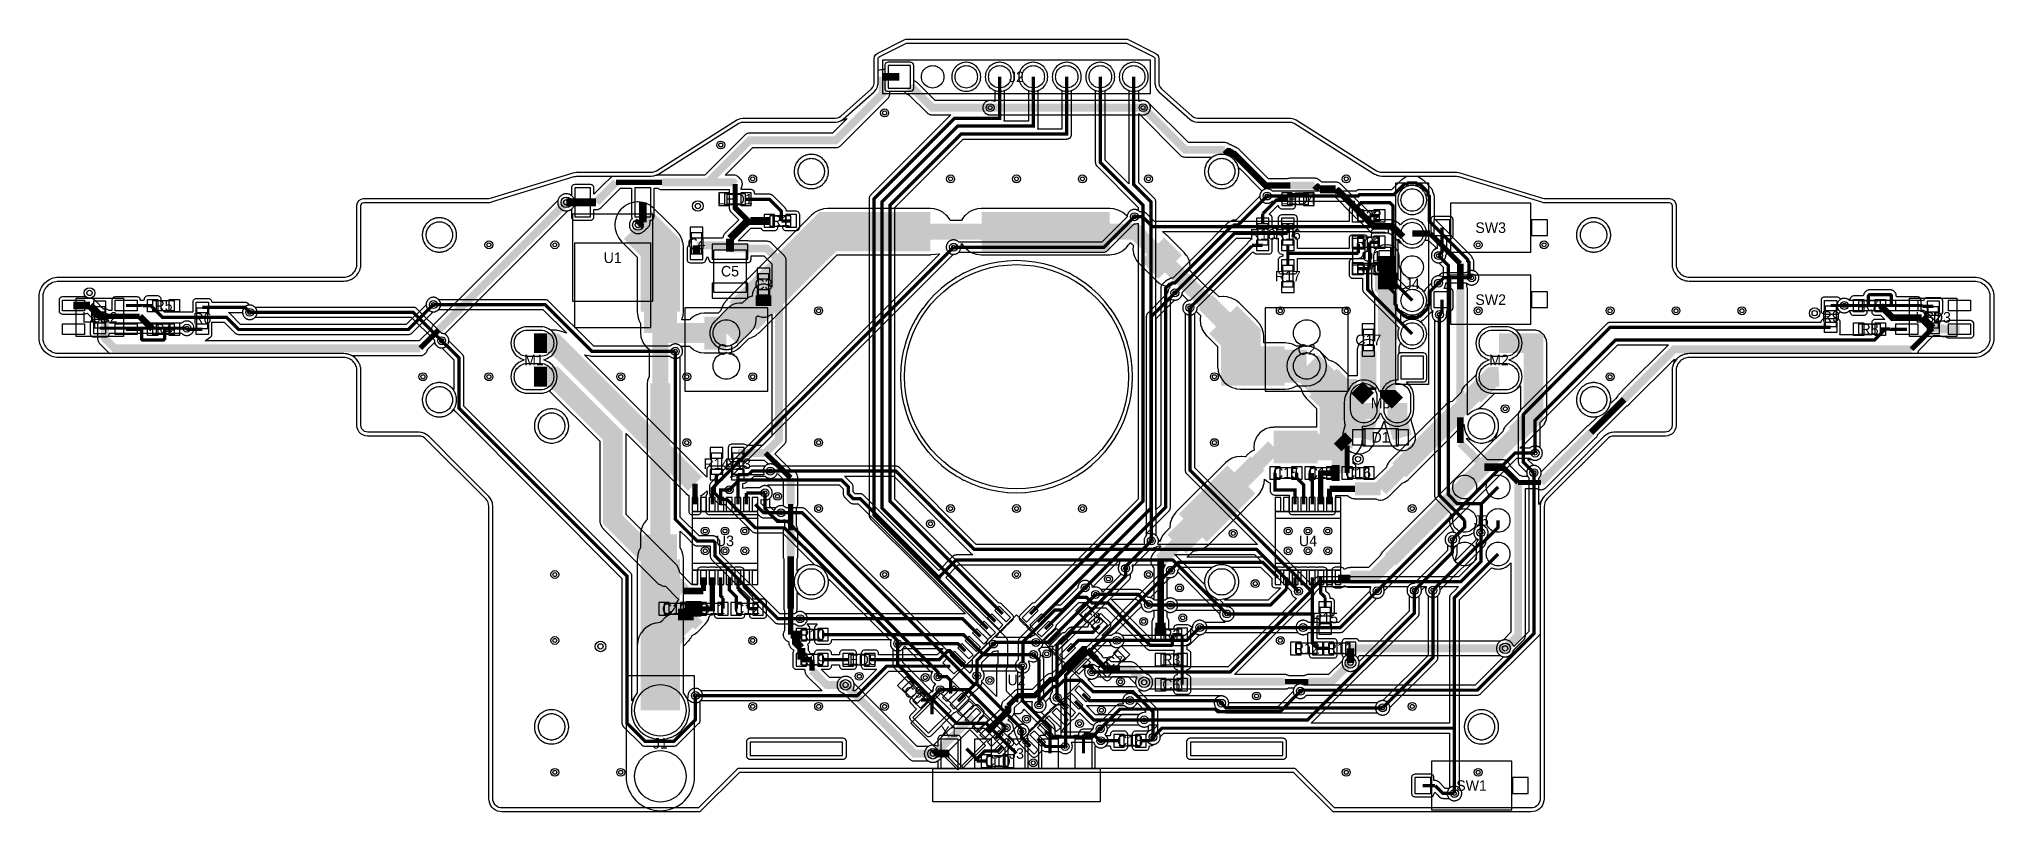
# Model space of a CAD drawing. Header units: millimetres. Extents: x -74 to 74, y -33 to 26.
import ezdxf
from ezdxf.enums import TextEntityAlignment as Align

# ---------------------------------------------------------------- set-up
doc = ezdxf.new("R2010")
doc.units = ezdxf.units.MM
for name, color, linetype in [('COBRE_BAIXO', 7, 'Continuous'), ('COBRE_CIMA', 7, 'Continuous'), ('CONTORNO', 7, 'Continuous'), ('CORPOS_BAIXO', 7, 'Continuous'), ('CORPOS_CIMA', 7, 'Continuous'), ('FUROS', 7, 'Continuous'), ('PADS_BAIXO', 7, 'Continuous'), ('PADS_CIMA', 7, 'Continuous'), ('PLANO_GND_BAIXO', 7, 'Continuous'), ('PLANO_GND_CIMA', 7, 'Continuous'), ('REFS_BAIXO', 7, 'Continuous'), ('REFS_CIMA', 7, 'Continuous'), ('VIAS', 7, 'Continuous')]:
    doc.layers.add(name, color=color, linetype=linetype)

msp = doc.modelspace()

# ---------------------------------------------------------------- texts
at = {"layer": 'REFS_BAIXO'}
for s, p in [('R22', (26.7, 12.2)), ('R21', (26.7, 10.2)), ('R20', (26.7, 8.2)), ('S1', (-69.5, 4.5)), ('R5', (-64.67, 5.39)), ('R6', (-61.73, 4.43)), ('R9', (61.73, 4.57)), ('R7', (64.67, 5.39)), ('S2', (69.5, 4.5)), ('R4', (-64.67, 3.61)), ('R8', (64.67, 3.61)), ('D1', (27.6, -4.6)), ('J5', (35.24, -10.9)), ('J3', (0, -28.57))]:
    msp.add_text(s, height=0.8, dxfattribs=at).set_placement(p, align=Align.MIDDLE_CENTER)
at = {"layer": 'REFS_CIMA'}
for s, p in [('J2', (0, 22.74)), ('LED1', (-21.34, 13.46)), ('LED4', (21.34, 13.46)), ('R1', (-17.91, 11.81)), ('C4', (-24.26, 10.12)), ('R18', (18.67, 10.79)), ('R16', (20.57, 10.79)), ('SW3', (35.95, 11.3)), ('U1', (-30.61, 9.02)), ('Q1', (26.92, 9.14)), ('C5', (-21.72, 8)), ('C3', (-19.18, 7)), ('R17', (20.57, 7.62)), ('J4', (30, 7.05)), ('SW2', (35.95, 5.84)), ('LED2', (-69.5, 4.5)), ('LED3', (69.5, 4.5)), ('C17', (26.67, 2.79)), ('M1', (-36.58, 1.27)), ('C1', (-22, 2.06)), ('C2', (22, 2.06)), ('M2', (36.58, 1.27)), ('M3', (27.6, -2)), ('R14', (-22.75, -6.6)), ('R13', (-21.12, -6.6)), ('C15', (20.43, -7.3)), ('C14', (23.07, -7.3)), ('C16', (25.9, -7.3)), ('U3', (-22.1, -12.45)), ('U4', (22.1, -12.45)), ('C13', (-25.9, -17.6)), ('C11', (-23.07, -17.6)), ('C12', (-20.43, -17.6)), ('R10', (-15.49, -19.56)), ('C8', (5.71, -18.29)), ('R2', (11.74, -19.55)), ('R15', (23.4, -18.3)), ('R12', (22, -20.6)), ('R11', (24.5, -20.6)), ('R19', (-15.49, -21.46)), ('LED5', (-11.94, -21.46)), ('C7', (7.4, -21.6)), ('R3', (11.74, -21.45)), ('C9', (-7.81, -23.94)), ('U2', (0, -23)), ('C6', (11.74, -23.35)), ('X1', (-5.1, -26.9)), ('J1', (-27, -27.8)), ('C18', (8.6, -27.6)), ('C10', (-1.44, -29.15)), ('SW1', (34.5, -31))]:
    msp.add_text(s, height=0.8, dxfattribs=at).set_placement(p, align=Align.MIDDLE_CENTER)

# ---------------------------------------------------------------- linework, layer by layer
at = {"layer": 'COBRE_BAIXO'}
for points, const_width in [([(-2, 20.4), (9.6, 20.4)], 0.6), ([(19, 13.7), (25.9, 13.7), (26, 13.8), (28.6, 13.8), (29.4, 14.6), (29.6, 14.6), (29.7, 14.7), (30.3, 14.7), (30.4, 14.6), (30.6, 14.6), (31.2, 14), (31.2, 13.8), (31.3, 13.7), (31.3, 11.8), (34.2, 8.9), (34.2, 8.8), (34.3, 8.7), (34.3, 7.7), (34.5, 7.5)], 0.25), ([(-43.81, 3.54), (-34.13, 13.22)], 0.6), ([(-27, 4.93), (-27, 9.8), (-28.7, 11.5)], 3), ([(-20.72, 4.59), (-14.31, 11), (-6.54, 11)], 3), ([(-2.65, 11), (7.06, 11)], 3), ([(26.78, 12.2), (26.78, 11.46), (26.71, 11.38), (10.3, 11.38), (9.55, 12.13), (8.94, 12.13)], 0.25), ([(30, 5.78), (28.55, 7.23), (28.55, 12.95), (28.3, 13.2), (26.12, 13.2), (25.88, 12.95), (25.88, 12.2)], 0.25), ([(27.53, 12.2), (26.78, 12.2)], 0.25), ([(-6.54, 11), (-2.65, 11)], 1.2), ([(7.06, 11), (9, 11), (10.33, 9.67)], 1.2), ([(10.33, 9.67), (11.67, 8.33)], 2.5), ([(31.35, 10.86), (30, 10.86)], 0.5), ([(33.64, 8.57), (31.35, 10.86)], 0.4), ([(-9.01, -20.25), (-9.01, -20.03), (-17.59, -11.46), (-19.79, -11.46), (-21.94, -9.31), (-22.41, -9.31), (-22.9, -8.81), (-22.9, -8.3), (-4.77, 9.82)], 0.25), ([(11.67, 8.33), (14.33, 5.67)], 1.2), ([(26.78, 10.2), (26.78, 8.37), (26.62, 8.2)], 0.25), ([(27.53, 10.2), (26.78, 10.2)], 0.25), ([(32, 9.18), (32.73, 8.45), (32.73, -8.93), (33.42, -9.63), (35.25, -9.63)], 0.25), ([(25.88, 8.2), (26.62, 8.2)], 0.25), ([(26.62, 8.2), (26.62, 6.62), (30, 3.24)], 0.25), ([(32, 7.1), (31.3, 6.4), (31.3, 5.5), (31.2, 5.4), (31.2, 5.2), (30.6, 4.6), (30.5, 4.6), (30.4, 4.5), (29.6, 4.5), (29.5, 4.6), (29.4, 4.6), (28.8, 5.2), (28.8, 5.4), (28.7, 5.5), (28.7, 6.3), (28, 7), (28, 7.6), (27.8, 7.8)], 0.25), ([(33.64, 6.63), (33.64, 8.57)], 0.5), ([(-27, 3.31), (-27, 4.93)], 2.5), ([(12.01, 6.36), (10.22, 4.57), (10.22, -12.45)], 0.25), ([(14.33, 5.67), (15.67, 4.33)], 1.5), ([(33.64, -3.08), (33.64, 6.63)], 0.6), ([(66.33, 5.4), (66.33, 6.14), (66.26, 6.21), (64.66, 6.21), (64.59, 6.13), (64.59, 5.39)], 0.25), ([(-71.5, 5.4), (-70.25, 5.4)], 0.6), ([(-70.25, 5.4), (-69.44, 4.58), (-69.11, 4.58)], 0.6), ([(-69.11, 4.58), (-69.11, 2.89), (-68.38, 2.16), (-45.2, 2.16)], 0.6), ([(-69.11, 4.58), (-66.47, 4.58)], 0.4), ([(-66.24, 5.39), (-66.25, 5.4), (-67.5, 5.4)], 0.25), ([(-66.47, 4.58), (-65.5, 3.61)], 0.5), ([(-65.87, 5.39), (-66.24, 5.39)], 0.25), ([(-65.87, 5.39), (-65.77, 5.39)], 0.25), ([(-65.63, 5.39), (-65.77, 5.39)], 0.25), ([(-65.63, 5.39), (-64.75, 4.51), (-59.91, 4.51), (-58.97, 3.58), (-46.1, 3.58), (-44.21, 5.47)], 0.25), ([(-65.5, 5.39), (-65.63, 5.39)], 0.25), ([(-61.73, 5.25), (-58.5, 5.25), (-58.13, 4.88)], 0.25), ([(-23.67, 3.31), (-22, 3.31)], 2.5), ([(-23.67, 3.31), (-22, 3.31)], 2.5), ([(-22, 3.31), (-20.72, 4.59)], 2.5), ([(22.28, -16.2), (13.15, -7.08), (13.15, 5.23)], 0.25), ([(15.67, 4.33), (17, 3), (17, 0.81), (20.33, 0.81)], 3), ([(33.97, -10.9), (32.06, -8.99), (32.06, 4.71)], 0.25), ([(61.73, 5.4), (62.76, 5.4)], 0.25), ([(63.84, 5.39), (64.59, 5.39)], 0.25), ([(68.63, 4.48), (66.41, 4.48), (65.5, 5.39)], 0.5), ([(67.5, 5.4), (66.33, 5.4)], 0.25), ([(69.44, 3.67), (68.63, 4.48)], 0.6), ([(-67.5, 3.6), (-66.33, 3.6)], 0.25), ([(-66.33, 3.6), (-66.33, 2.86), (-66.26, 2.79), (-64.67, 2.79), (-64.59, 2.87), (-64.59, 3.61)], 0.25), ([(-63.84, 3.61), (-64.59, 3.61)], 0.25), ([(-62.55, 3.6), (-62.83, 3.6), (-62.9, 3.68)], 0.25), ([(-61.73, 3.6), (-62.55, 3.6)], 0.25), ([(-45.2, 2.16), (-43.81, 3.54)], 0.4), ([(-27, 3.31), (-23.67, 3.31)], 1.5), ([(-27, 3.31), (-23.67, 3.31)], 1.5), ([(-27, -0.5), (-27, 3.31)], 1.2), ([(-27, -0.5), (-27, 3.31)], 1.2), ([(61.73, 3.75), (45.02, 3.75), (38.42, -2.86), (38.42, -6.47), (39.23, -7.28)], 0.25), ([(39.32, -5.79), (39.32, -3.32), (45.43, 2.79), (65.05, 2.79), (65.87, 3.61)], 0.25), ([(65.5, 3.61), (65.87, 3.61)], 0.25), ([(65.87, 3.61), (66.24, 3.61)], 0.25), ([(67.5, 3.6), (66.25, 3.6), (66.24, 3.61)], 0.25), ([(69.44, 3.67), (67.86, 2.08)], 0.4), ([(67.86, 2.08), (69.44, 3.67)], 0.4), ([(71.5, 3.6), (70.25, 3.6), (70.19, 3.67), (69.44, 3.67)], 0.6), ([(69.44, 3.67), (70.19, 3.67), (70.25, 3.6), (71.5, 3.6)], 0.6), ([(-24.34, -24.18), (-24.34, -26.01), (-25.97, -27.64), (-28.17, -27.64), (-29.53, -26.28), (-29.53, -15.13), (-42.27, -2.39), (-42.27, 1.43), (-43.58, 2.73)], 0.25), ([(-16.41, -18.35), (-18.09, -18.35), (-22.85, -13.59), (-22.85, -12.57), (-22.97, -12.45), (-24.23, -12.45), (-25.87, -10.81), (-25.87, 1.93)], 0.25), ([(20.33, 0.81), (22, 0.81)], 2.5), ([(67.86, 2.08), (49.86, 2.08), (46.07, -1.71)], 0.6), ([(46.07, -1.71), (49.86, 2.08), (67.86, 2.08)], 0.6), ([(-27, -11.95), (-27, -0.5)], 1.5), ([(-27, -11.95), (-27, -0.5)], 1.5), ([(26.33, -3.2), (26.33, -2)], 2.5), ([(29.25, -4.6), (28.87, -3.2), (28.87, -2)], 1.5), ([(46.07, -1.71), (43.55, -4.23)], 0.5), ([(43.55, -4.23), (46.07, -1.71)], 0.5), ([(25.95, -4.6), (26.33, -3.2)], 2), ([(33.64, -5.02), (33.64, -3.08)], 0.5), ([(43.55, -4.23), (39.76, -8.02)], 0.6), ([(39.76, -8.02), (43.55, -4.23)], 0.6), ([(35.48, -6.86), (33.64, -5.02)], 0.6), ([(-18.66, -7.16), (-9.14, -7.16), (-3.2, -13.1), (18.2, -13.1), (21.38, -16.27)], 0.25), ([(33.97, -8.36), (35.48, -6.86)], 0.6), ([(35.48, -6.86), (36.87, -6.86)], 0.6), ([(36.87, -6.86), (38.03, -8.02)], 0.4), ([(-5.89, -15.22), (-11.86, -9.25), (-12.39, -9.25), (-12.76, -8.88), (-12.76, -8.35), (-13.28, -7.83), (-21.03, -7.83), (-21.78, -8.58)], 0.25), ([(-5.78, -15.33), (-11.86, -9.25), (-12.39, -9.25), (-12.76, -8.88), (-12.76, -8.35), (-13.28, -7.83), (-21.03, -7.83), (-21.78, -8.58)], 0.25), ([(-5.95, -22.75), (-5.95, -22.4), (-17.38, -10.96), (-18.12, -10.96), (-19.07, -10.02), (-19.07, -8.81)], 0.25), ([(35.25, -9.63), (36.51, -8.36)], 0.25), ([(38.03, -8.02), (38.03, -19.61), (37.04, -20.6)], 0.6), ([(38.03, -8.02), (39.76, -8.02)], 0.4), ([(39.76, -8.02), (38.03, -8.02)], 0.4), ([(-17.86, -10.32), (-16.25, -10.32), (-3.26, -23.31), (-2.99, -23.31), (0.4, -26.7), (0.4, -26.9)], 0.25), ([(35.21, -11.82), (35.25, -11.78), (35.25, -9.63)], 0.25), ([(-27, -13.86), (-27, -11.95)], 2.5), ([(-27, -13.86), (-27, -11.95)], 2.5), ([(22.28, -16.2), (22.93, -15.55), (33.69, -15.55), (35.22, -14.02), (35.22, -12.72), (36.51, -11.43), (36.51, -10.9)], 0.25), ([(33.97, -10.9), (33.97, -11.42), (33.05, -12.35)], 0.25), ([(-27, -25.3), (-27, -13.86)], 3), ([(-27, -25.3), (-27, -13.86)], 3), ([(33.2, -26.65), (33.2, -16.76), (36.51, -13.44)], 0.25), ([(15.95, -17.99), (11.85, -13.89), (-4.56, -13.89), (-5.89, -15.22)], 0.25), ([(3.08, -24.33), (3.08, -20.33), (8.27, -15.14), (8.27, -14.53)], 0.25), ([(3.69, -28.04), (3.73, -28), (3.73, -22.64), (11.68, -14.68)], 0.25), ([(-5.78, -15.33), (-5.89, -15.22)], 0.25), ([(0.5, -21.7), (0.5, -20.1), (2.9, -17.7), (3.5, -17.7), (5.2, -16)], 0.25), ([(22.28, -16.2), (22.28, -16.3), (16.2, -22.38), (5.71, -22.38)], 0.25), ([(9.68, -26.02), (22.07, -26.02), (30.16, -17.93), (30.16, -16.21)], 0.25), ([(21.73, -19.02), (24.56, -19.02), (27.34, -16.24)], 0.25), ([(31.57, -16.19), (31.57, -21.3), (27.76, -25.11)], 0.25), ([(1.47, -20.15), (2.36, -20.15), (6, -16.51)], 0.25), ([(11.67, -17.32), (10.05, -17.32), (10.01, -17.28)], 0.25), ([(13.89, -19.02), (12.91, -19.99), (7.6, -19.99)], 0.25), ([(0, -28.57), (-2.29, -26.29), (-4.54, -26.29), (-9.01, -21.82), (-9.01, -20.25)], 0.25), ([(-1.75, -20.27), (-3, -21.53), (-3, -22.67)], 0.25), ([(2.54, -28.57), (2.54, -26.65), (0.45, -24.56), (0.45, -21.93)], 0.25), ([(1.7, -24.89), (1.7, -21.48), (1.28, -21.07)], 0.25), ([(25.32, -21.7), (23.89, -23.13), (22.12, -23.13)], 0.6), ([(-6.34, -28.58), (-7.74, -28.58), (-12.96, -23.37)], 0.6), ([(-5.79, -23.73), (-3.68, -23.73), (-0.79, -26.62)], 0.25), ([(20.35, -23.13), (9.71, -23.13), (9.68, -23.17)], 0.6), ([(22.12, -23.13), (20.35, -23.13)], 0.4), ([(6.34, -26.71), (7.84, -25.21), (15.08, -25.21), (15.27, -25.4), (19.98, -25.4), (21.52, -23.85)], 0.25), ([(8.6, -24.56), (15.35, -24.56), (15.54, -24.75)], 0.25), ([(33.2, -26.65), (11.03, -26.65), (10.35, -27.33)], 0.25), ([(33.2, -31.6), (33.2, -26.65)], 0.25), ([(5.08, -27.11), (5.83, -27.11), (6.32, -27.6), (6.39, -27.6)], 0.25), ([(5.08, -28.57), (5.08, -27.11)], 0.25), ([(-5.08, -28.57), (-6.33, -28.57), (-6.34, -28.58)], 0.6), ([(-6.34, -28.58), (-6.34, -28.59)], 0.6)]:
    msp.add_lwpolyline(points, dxfattribs=dict(at, const_width=const_width))
at = {"layer": 'COBRE_CIMA'}
for points, const_width in [([(-23.41, 14.74), (-20.23, 17.92), (-13.71, 17.92), (-10.16, 21.47), (-10.16, 22.74)], 0.6), ([(-2.18, -19.12), (-10.8, -10.5), (-10.8, 13.5), (-4.7, 19.6), (-1.27, 19.6), (-1.27, 22.74)], 0.25), ([(-2.18, -19.12), (-2.62, -18.68), (-10.8, -10.5), (-10.8, 13.5), (-4.7, 19.6), (-1.27, 19.6), (-1.27, 22.74)], 0.25), ([(-8.89, 22.74), (-10.16, 22.74)], 0.6), ([(-1.61, -18.56), (-10.2, -9.97), (-10.2, 13.25), (-4.45, 19), (1.27, 19), (1.27, 22.74)], 0.25), ([(-1.61, -18.56), (-2.06, -18.12), (-10.2, -9.97), (-10.2, 13.25), (-4.45, 19), (1.27, 19), (1.27, 22.74)], 0.25), ([(-1.05, -17.99), (-9.6, -9.44), (-9.6, 13), (-4.2, 18.4), (3.81, 18.4), (3.81, 22.74)], 0.25), ([(-1.05, -17.99), (-1.49, -17.55), (-9.6, -9.44), (-9.6, 13), (-4.2, 18.4), (3.81, 18.4), (3.81, 22.74)], 0.25), ([(-8.1, 22), (-8, 21.9), (-7.9, 21.9), (-6.4, 20.4), (-2, 20.4)], 0.6), ([(1.04, -18), (9.6, -9.44), (9.6, 13), (6.35, 16.25), (6.35, 22.74)], 0.25), ([(1.04, -18), (1.48, -17.56), (9.6, -9.44), (9.6, 13), (6.35, 16.25), (6.35, 22.74)], 0.25), ([(1.6, -18.57), (10.2, -9.97), (10.2, 13.25), (8.89, 14.56), (8.89, 22.74)], 0.25), ([(1.6, -18.57), (2.05, -18.12), (10.2, -9.97), (10.2, 13.25), (8.89, 14.56), (8.89, 22.74)], 0.25), ([(9.6, 20.4), (12.8, 17.2), (15.8, 17.2)], 0.6), ([(15.8, 17.2), (15.9, 17.1), (16.1, 17.1), (16.2, 17), (16.3, 17), (16.4, 16.9), (16.5, 16.9), (18.9, 14.5), (20.75, 14.5)], 0.5), ([(-30.36, 14.74), (-31.87, 13.22)], 0.6), ([(-26.88, 14.74), (-30.36, 14.74)], 0.4), ([(-23.41, 14.74), (-26.88, 14.74)], 0.6), ([(-21.33, 14.62), (-21.45, 14.74), (-23.41, 14.74)], 0.6), ([(-20.35, 11.83), (-21.33, 12.81), (-21.33, 14.62)], 0.4), ([(-33.91, 13.22), (-34.13, 13.22)], 0.6), ([(-32.89, 13.22), (-33.91, 13.22)], 0.6), ([(-32.89, 13.22), (-31.87, 13.22)], 0.6), ([(-28.33, 13.22), (-28.33, 11.7)], 0.6), ([(-17.83, 11.81), (-17.83, 12.55), (-18.74, 13.46), (-20.52, 13.46)], 0.25), ([(5.2, -16), (11.3, -9.9), (11.3, 6.7), (11.6, 7), (11.7, 7), (11.8, 7.1), (12, 7.1), (16.3, 11.4), (16.4, 11.4), (16.5, 11.5), (16.8, 11.5), (19, 13.7)], 0.25), ([(18.67, 12.36), (19.77, 13.46)], 0.25), ([(20.52, 13.46), (19.77, 13.46)], 0.25), ([(20.75, 14.5), (22.6, 14.5)], 0.6), ([(22.6, 14.5), (22.7, 14.4), (22.8, 14.4), (23, 14.2)], 0.5), ([(23, 14.2), (24.2, 14.2)], 0.6), ([(24.2, 14.2), (24.3, 14.1), (24.4, 14.1), (27.1, 11.4), (28.4, 11.4), (28.5, 11.3), (28.6, 11.3), (29.3, 10.6)], 0.5), ([(-28.5, 11.7), (-28.7, 11.5)], 0.8), ([(-28.33, 11.7), (-28.5, 11.7)], 0.6), ([(-20.35, 11.83), (-21.72, 10.47)], 0.6), ([(-19.14, 11.81), (-20.33, 11.81), (-20.35, 11.83)], 0.6), ([(-18.74, 11.81), (-19.14, 11.81)], 0.6), ([(-17.09, 11.81), (-17.83, 11.81)], 0.25), ([(-4.77, 9.82), (6.63, 9.82), (8.94, 12.13)], 0.25), ([(18.67, 11.62), (18.67, 12.36)], 0.25), ([(-21.72, 9.96), (-21.72, 10.47)], 0.6), ([(12.01, 6.36), (16.53, 10.87), (20.57, 10.87)], 0.25), ([(20.57, 11.62), (20.57, 10.87)], 0.25), ([(32.25, 11.3), (32.25, 9.44), (32, 9.18)], 0.25), ([(-24.26, 9.29), (-24.26, 9.96)], 0.6), ([(-21.72, 9.96), (-24.26, 9.96)], 0.6), ([(-21.72, 9.72), (-21.72, 9.96)], 0.6), ([(-21.72, 9.72), (-18.93, 9.72), (-18, 8.79), (-18, -4.74), (-19.03, -5.78)], 0.6), ([(-21.72, 9.47), (-21.72, 9.72)], 0.6), ([(17.85, 9.96), (17.85, 9.93), (13.15, 5.23)], 0.25), ([(18.67, 9.96), (17.85, 9.96)], 0.25), ([(20.57, 9.96), (20.57, 9.35)], 0.25), ([(20.57, 9.35), (20.57, 8.45)], 0.25), ([(20.57, 9.35), (25.92, 9.35)], 0.25), ([(25.92, 10.09), (25.92, 9.35)], 0.25), ([(27.92, 8), (27.92, 9.14)], 1.2), ([(28.15, 7.88), (28.15, 9.14)], 1.2), ([(28.15, 7.45), (28.15, 9.14)], 1.2), ([(28.15, 6.63), (27.92, 6.86), (27.92, 8)], 1.5), ([(28.15, 6.63), (28.15, 7.88)], 1.5), ([(28.15, 4.07), (28.15, 7.45)], 1.5), ([(34.5, 7.5), (32.4, 7.5), (32, 7.1)], 0.25), ([(-19.18, 6.17), (-19.18, 5.36)], 1.2), ([(28.15, 2.81), (28.15, 6.63)], 1.5), ([(32.25, 5.84), (32.25, 4.9)], 0.25), ([(-58.13, 4.88), (-45.73, 4.88), (-43.58, 2.73)], 0.25), ([(-44.21, 5.47), (-35.74, 5.47), (-32.2, 1.93), (-25.87, 1.93)], 0.25), ([(-22, 3.31), (-20.98, 4.33)], 2), ([(-20.98, 4.33), (-19.95, 5.36), (-19.18, 5.36)], 1), ([(28.15, -1), (28.15, 4.07)], 1.2), ([(32.25, 4.9), (32.06, 4.71)], 0.25), ([(68.68, 5.33), (68.61, 5.4), (62.76, 5.4)], 0.25), ([(69.5, 5.33), (68.68, 5.33)], 0.25), ([(-69.5, 3.68), (-62.9, 3.68)], 0.25), ([(-35.6, 2.54), (-36.58, 2.54)], 1.5), ([(-24.38, -8.12), (-35.04, 2.54), (-35.6, 2.54)], 1.5), ([(28.15, -1), (28.15, 2.81)], 1.2), ([(37.84, -4.38), (39.2, -3.03), (39.2, 2.54), (36.58, 2.54)], 1.5), ([(22, 0.81), (23.24, -0.44)], 2.5), ([(22, 0.81), (23.24, -0.44)], 2.5), ([(26.67, 1.96), (26.67, -0.8)], 1.2), ([(26.67, 1.96), (26.67, 1.96)], 1.2), ([(26.67, 1.96), (26.67, -1)], 1.2), ([(-35.6, 0), (-36.58, 0)], 1.5), ([(-26.55, -14.9), (-30.6, -10.85), (-30.6, -4.48), (-35.08, 0), (-35.6, 0)], 1.5), ([(23.24, -0.44), (24.49, -1.68)], 3), ([(23.24, -0.44), (24.49, -1.68), (24.49, -3.55)], 3), ([(34.67, -1.43), (36.08, -0.02), (36.58, 0)], 1.5), ([(24.49, -1.68), (24.49, -2)], 3), ([(25.79, -1.68), (24.49, -1.68)], 3), ([(24.49, -2), (24.49, -4.65)], 3), ([(24.49, -2), (26.33, -2)], 2), ([(26.67, -0.8), (25.79, -1.68)], 1.2), ([(26.67, -0.8), (26.67, -1)], 1.2), ([(28.87, -2), (28.15, -1.28), (28.15, -1)], 1.2), ([(33.25, -2.85), (34.67, -1.43)], 1.2), ([(24.49, -3.55), (24.49, -5.43)], 2), ([(29.01, -7.09), (33.25, -2.85)], 1.5), ([(19.5, -5.33), (22.83, -5.33)], 2.5), ([(22.83, -5.33), (24.49, -5.33)], 2), ([(24.49, -4.65), (24.49, -5.33)], 2), ([(24.49, -4.65), (25.07, -5.24)], 1.2), ([(28.36, -13.87), (37.84, -4.38)], 1.2), ([(-19.03, -5.78), (-21.12, -5.78)], 0.6), ([(-17.13, -7.67), (-19.03, -5.78)], 0.4), ([(17.05, -7.79), (18.27, -6.56)], 1.5), ([(18.27, -6.56), (19.5, -5.33)], 1.2), ([(24.49, -5.33), (24.49, -7.3)], 1.2), ([(24.49, -5.43), (24.49, -7.3)], 1.2), ([(25.07, -5.24), (25.07, -7.3)], 0.4), ([(39.32, -5.79), (37.79, -5.79), (27.34, -16.24)], 0.25), ([(-22.75, -7.42), (-22.75, -8.17)], 0.25), ([(-21.12, -7.42), (-20.31, -7.42)], 0.25), ([(-21.12, -9.68), (-21.12, -7.42)], 0.25), ([(-18.66, -7.16), (-20.04, -7.16), (-20.31, -7.42)], 0.25), ([(-17.13, -9.65), (-17.13, -7.67)], 0.6), ([(13.37, -11.47), (17.05, -7.79)], 3), ([(21.12, -9.68), (21.12, -8.6), (19.6, -8.6), (19.6, -7.3)], 0.25), ([(21.77, -9.68), (21.77, -8.2), (21.25, -7.67), (21.25, -7.3)], 0.25), ([(39.23, -7.28), (39.23, -19.48), (34.94, -23.77), (21.61, -23.77), (21.52, -23.85)], 0.25), ([(22.43, -7.92), (22.25, -7.74), (22.25, -7.3)], 0.25), ([(22.43, -7.92), (22.43, -7.3)], 0.25), ([(22.43, -9.68), (22.43, -7.3)], 0.25), ([(23.07, -9.68), (23.07, -7.3), (23.9, -7.3)], 0.4), ([(23.9, -7.3), (24.49, -7.3)], 1.2), ([(27.6, -8.5), (29.01, -7.09)], 1.2), ([(-24.38, -9.68), (-24.38, -8.12)], 0.4), ([(-23.07, -9.68), (-23.07, -8.49), (-22.75, -8.17)], 0.25), ([(-21.78, -8.58), (-22.43, -8.58), (-22.43, -9.68)], 0.25), ([(-20.48, -8.81), (-19.07, -8.81)], 0.25), ([(-20.48, -9.68), (-20.48, -8.81)], 0.25), ([(22.43, -9.68), (22.43, -7.92)], 0.25), ([(23.73, -8.5), (25.66, -8.5)], 0.5), ([(23.73, -9.68), (23.73, -8.5)], 0.4), ([(25.66, -8.5), (27.6, -8.5)], 1), ([(-19.82, -9.68), (-19.18, -10.32), (-17.86, -10.32)], 0.25), ([(-17.13, -11.64), (-17.13, -9.65)], 0.4), ([(-17.13, -13.62), (-17.13, -11.64)], 0.6), ([(12.14, -12.69), (13.37, -11.47)], 2), ([(31.57, -16.19), (35.21, -12.55), (35.21, -11.82)], 0.25), ([(8.27, -14.53), (8.27, -14.4), (10.22, -12.45)], 0.25), ([(10.92, -13.92), (12.14, -12.69)], 1), ([(33.05, -12.35), (33.05, -13.32), (30.16, -16.21)], 0.25), ([(-25.2, -16.25), (-26.55, -14.9)], 1), ([(-17.13, -17.58), (-17.13, -13.62)], 0.5), ([(10.92, -18.66), (10.92, -13.92)], 0.5), ([(19.82, -15.22), (18.67, -14.07), (12.29, -14.07), (11.68, -14.68)], 0.25), ([(25.3, -15.22), (27, -15.22), (28.36, -13.87)], 1), ([(-23.73, -16.25), (-25.2, -16.25)], 0.5), ([(-23.07, -15.22), (-23.07, -17.6), (-23.9, -17.6)], 0.4), ([(-23.73, -15.22), (-23.73, -16.25)], 0.4), ([(-22.43, -15.22), (-22.43, -16.61), (-22.25, -16.78)], 0.25), ([(-21.78, -15.22), (-21.78, -16.15), (-21.25, -16.68), (-21.25, -17.6)], 0.25), ([(-21.12, -15.22), (-21.12, -16.09)], 0.25), ([(-21.12, -16.09), (-20.34, -16.88), (-20.34, -17.6)], 0.25), ([(20.48, -16.09), (19.24, -17.32), (11.67, -17.32)], 0.25), ([(20.48, -15.22), (20.48, -16.09)], 0.25), ([(21.12, -15.22), (21.12, -16.09)], 0.25), ([(21.12, -16.09), (21.2, -16.09), (21.38, -16.27)], 0.25), ([(22.43, -15.22), (22.43, -17.99)], 0.25), ([(23.07, -15.22), (23.07, -16.41), (23.4, -16.73)], 0.25), ([(24.38, -15.22), (25.3, -15.22)], 0.4), ([(-26.04, -19.44), (-25.07, -18.48)], 1.5), ([(-25.75, -19.15), (-24.5, -17.9)], 1.5), ([(-25.07, -18.48), (-24.5, -17.9)], 2), ([(-25.07, -18.48), (-25.07, -17.6)], 1.2), ([(-23.9, -17.6), (-25.07, -17.6)], 1.2), ([(-22.25, -17.6), (-22.25, -16.78)], 0.25), ([(-19.6, -17.6), (-20.34, -17.6)], 0.25), ([(-17.13, -19.56), (-17.13, -17.58)], 0.4), ([(2.17, -19.13), (4.57, -16.73), (5.31, -16.73), (5.73, -17.15), (6.93, -17.15), (10.14, -20.37), (11.75, -20.37), (11.82, -20.29), (11.82, -19.55)], 0.25), ([(10.01, -17.28), (9.23, -16.51), (6, -16.51)], 0.25), ([(23.4, -17.48), (23.4, -16.73)], 0.25), ([(-27, -25.3), (-27, -20.4)], 3), ([(-27, -25.3), (-27, -20.4)], 3), ([(-27, -20.4), (-25.75, -19.15)], 2), ([(-27, -20.4), (-26.04, -19.44)], 2), ([(-16.72, -19.56), (-17.13, -19.56)], 0.6), ([(-16.72, -19.56), (-16.72, -20.16), (-16.32, -20.57)], 0.6), ([(-16.32, -19.56), (-16.72, -19.56)], 0.6), ([(-2.74, -19.69), (-4.08, -18.35), (-16.41, -18.35)], 0.25), ([(6.29, -18.87), (5.79, -19.38), (4.18, -19.38), (3.3, -20.26)], 0.25), ([(10.92, -19.55), (10.92, -18.66)], 0.8), ([(13.89, -19.02), (21.73, -19.02)], 0.25), ([(22.43, -17.99), (15.95, -17.99)], 0.25), ([(22.43, -17.99), (22.43, -20.2), (22.82, -20.6)], 0.25), ([(-16.32, -21.01), (-16.32, -20.57)], 0.6), ([(-16.32, -21.01), (-16.32, -21.46)], 0.6), ([(-14.67, -19.56), (-13.92, -19.56)], 0.25), ([(-3.31, -20.26), (-4.01, -19.56), (-13.92, -19.56)], 0.25), ([(-4.44, -21.39), (-5.07, -20.76), (-5.17, -20.76), (-5.87, -21.46), (-10.37, -21.46)], 0.25), ([(-3.88, -20.82), (-4.45, -20.25), (-9.01, -20.25)], 0.25), ([(-3.31, -20.26), (-2.5, -21.07), (1.28, -21.07)], 0.25), ([(1.47, -20.15), (-1.62, -20.15), (-1.75, -20.27)], 0.25), ([(3.87, -20.83), (4.71, -19.99), (7.6, -19.99)], 0.25), ([(4.43, -21.4), (5.11, -20.71), (5.35, -20.71)], 0.6), ([(5.35, -20.71), (6.08, -21.45)], 0.5), ([(12.56, -19.55), (11.82, -19.55)], 0.25), ([(12.56, -19.55), (12.56, -21.45)], 0.25), ([(22.82, -20.6), (22.93, -20.6)], 0.25), ([(23.68, -20.6), (22.93, -20.6)], 0.25), ([(25.32, -21.7), (25.32, -20.6)], 0.6), ([(25.32, -20.6), (37.04, -20.6)], 0.6), ([(-5.01, -21.95), (-9.84, -21.95), (-12.07, -24.18), (-24.34, -24.18)], 0.25), ([(-16.32, -21.46), (-15.5, -21.46)], 0.4), ([(-12.96, -23.37), (-14.4, -23.37), (-15.5, -22.28)], 0.6), ([(-15.5, -22.28), (-15.5, -21.46)], 0.4), ([(-14.67, -21.46), (-12.77, -21.46)], 0.25), ([(-11.12, -21.46), (-10.37, -21.46)], 0.25), ([(-4.44, -21.39), (-3.9, -21.93), (0.45, -21.93)], 0.25), ([(3.65, -22.18), (2.87, -22.96), (2.59, -22.96), (1.38, -24.18), (0.13, -24.18), (-0.64, -24.95)], 0.4), ([(4.43, -21.4), (3.65, -22.18)], 0.6), ([(5, -21.96), (5.8, -21.96)], 0.25), ([(5.8, -21.96), (5.71, -22.06), (5.71, -22.38)], 0.25), ([(6.08, -21.45), (6.82, -22.18)], 0.4), ([(6.82, -22.18), (7.85, -22.18)], 0.6), ([(9.68, -23.17), (8.69, -22.18), (7.85, -22.18)], 0.6), ([(12.56, -21.45), (12.56, -23.35)], 0.25), ([(-6.34, -24.32), (-6.34, -24.28), (-5.79, -23.73)], 0.25), ([(-5, -24.04), (-5, -23.02), (-5.27, -22.75), (-5.95, -22.75)], 0.25), ([(-3, -22.67), (-3, -23.17), (-4.43, -24.6)], 0.25), ([(10.35, -27.33), (10.35, -25.41), (8.82, -23.88), (5.8, -23.88), (4.94, -23.03), (3.58, -23.03), (3.1, -23.5), (2.82, -23.5), (1.7, -24.62), (1.7, -24.89)], 0.25), ([(-7.23, -24.52), (-6.27, -24.52)], 0.25), ([(-6.41, -24.32), (-6.34, -24.32)], 0.25), ([(-6.41, -25.59), (-6.41, -24.32)], 0.25), ([(-6.27, -24.52), (-6.27, -24.39), (-6.34, -24.32)], 0.25), ([(-0.64, -24.95), (-0.64, -25.34), (-2.17, -26.87)], 0.5), ([(3.88, -25.18), (3.08, -24.39), (3.08, -24.33)], 0.25), ([(4.44, -24.61), (5.85, -26.02), (9.68, -26.02)], 0.25), ([(5.01, -24.05), (5.52, -24.56), (8.6, -24.56)], 0.25), ([(15.54, -24.75), (15.89, -25.11), (27.76, -25.11)], 0.25), ([(-3.3, -25.74), (-6.16, -28.59), (-6.34, -28.59)], 0.6), ([(-1.6, -27.43), (-0.79, -26.62)], 0.25), ([(2.18, -26.88), (2.62, -27.32), (5.73, -27.32), (6.34, -26.71)], 0.25), ([(-3.79, -28.21), (-3.01, -28.99)], 0.25), ([(-1.04, -28), (-1.42, -28.38), (-2.36, -28.38), (-2.36, -28.38), (-2.39, -28.38), (-3.01, -28.99)], 0.25), ([(1.05, -28.01), (0.4, -27.36), (0.4, -26.9)], 0.25), ([(1.61, -27.44), (2.21, -28.04), (3.69, -28.04)], 0.25), ([(7.03, -27.6), (6.39, -27.6)], 0.25), ([(7.78, -27.6), (7.03, -27.6)], 0.25), ([(9.43, -27.6), (10.17, -27.6)], 0.25), ([(10.17, -27.6), (10.35, -27.42), (10.35, -27.33)], 0.25), ([(-3.01, -28.99), (-3.01, -29.15)], 0.25), ([(-2.27, -29.15), (-3.01, -29.15)], 0.25), ([(31.27, -31), (30.8, -31)], 0.25), ([(31.27, -31), (31.74, -31)], 0.25), ([(33.2, -31.6), (32.34, -31.6), (31.74, -31)], 0.25)]:
    msp.add_lwpolyline(points, dxfattribs=dict(at, const_width=const_width))
at = {"layer": 'CONTORNO'}
msp.add_lwpolyline([(-39, -33), (-39.17, -32.98), (-39.34, -32.94), (-39.5, -32.87), (-39.64, -32.77), (-39.77, -32.64), (-39.87, -32.5), (-39.94, -32.34), (-39.98, -32.17), (-40, -32), (-40, -31), (-40, -28.4), (-40, -9.83), (-40.02, -9.68), (-40.06, -9.53), (-40.13, -9.39), (-40.23, -9.27), (-44.77, -4.73), (-44.89, -4.63), (-45.02, -4.56), (-45.17, -4.51), (-45.33, -4.5), (-49.2, -4.5), (-49.38, -4.48), (-49.55, -4.42), (-49.7, -4.33), (-49.83, -4.2), (-49.92, -4.05), (-49.98, -3.88), (-50, -3.7), (-50, -1), (-50, 0.45), (-50, 0.55), (-50.02, 0.65), (-50.04, 0.74), (-50.08, 0.83), (-50.12, 0.92), (-50.17, 1.01), (-50.23, 1.08), (-50.29, 1.16), (-50.37, 1.22), (-50.44, 1.28), (-50.53, 1.33), (-50.62, 1.37), (-50.71, 1.41), (-50.8, 1.43), (-50.9, 1.45), (-51, 1.45), (-72.6, 1.45), (-72.75, 1.46), (-72.89, 1.48), (-73.04, 1.51), (-73.17, 1.56), (-73.31, 1.63), (-73.43, 1.7), (-73.55, 1.79), (-73.66, 1.89), (-73.76, 2), (-73.85, 2.12), (-73.92, 2.24), (-73.99, 2.38), (-74.04, 2.51), (-74.07, 2.66), (-74.09, 2.8), (-74.1, 2.95), (-74.1, 6.05), (-74.09, 6.2), (-74.07, 6.34), (-74.04, 6.49), (-73.99, 6.62), (-73.92, 6.76), (-73.85, 6.88), (-73.76, 7), (-73.66, 7.11), (-73.55, 7.21), (-73.43, 7.3), (-73.31, 7.37), (-73.17, 7.44), (-73.04, 7.49), (-72.89, 7.52), (-72.75, 7.54), (-72.6, 7.55), (-51, 7.55), (-50.9, 7.55), (-50.8, 7.57), (-50.71, 7.59), (-50.62, 7.63), (-50.53, 7.67), (-50.44, 7.72), (-50.37, 7.78), (-50.29, 7.84), (-50.23, 7.92), (-50.17, 7.99), (-50.12, 8.08), (-50.08, 8.17), (-50.04, 8.26), (-50.02, 8.35), (-50, 8.45), (-50, 8.55), (-50, 12), (-50, 13), (-49.96, 13.19), (-49.85, 13.35), (-49.69, 13.46), (-49.5, 13.5), (-40.12, 13.5), (-40, 13.51), (-39.88, 13.54), (-33.62, 15.46), (-33.5, 15.49), (-33.38, 15.5), (-27.73, 15.5), (-27.58, 15.51), (-27.44, 15.56), (-27.3, 15.62), (-21.2, 19.48), (-21.06, 19.54), (-20.92, 19.59), (-20.77, 19.6), (-13.73, 19.6), (-13.58, 19.62), (-13.45, 19.67), (-13.33, 19.75), (-11, 21.82), (-10.89, 21.95), (-10.82, 22.1), (-10.8, 22.27), (-10.8, 24.09), (-10.77, 24.27), (-10.67, 24.43), (-10.52, 24.54), (-8.51, 25.55), (-8.4, 25.59), (-8.28, 25.6), (0, 25.6), (8.28, 25.6), (8.4, 25.59), (8.51, 25.55), (10.52, 24.54), (10.67, 24.43), (10.77, 24.27), (10.8, 24.09), (10.8, 22.27), (10.82, 22.1), (10.89, 21.95), (11, 21.82), (13.33, 19.75), (13.45, 19.67), (13.58, 19.62), (13.73, 19.6), (20.77, 19.6), (20.92, 19.59), (21.06, 19.54), (21.2, 19.48), (27.3, 15.62), (27.44, 15.56), (27.58, 15.51), (27.73, 15.5), (33.38, 15.5), (33.5, 15.49), (33.62, 15.46), (39.88, 13.54), (40, 13.51), (40.12, 13.5), (49.5, 13.5), (49.69, 13.46), (49.85, 13.35), (49.96, 13.19), (50, 13), (50, 12), (50, 8.55), (50, 8.45), (50.02, 8.35), (50.04, 8.26), (50.08, 8.17), (50.12, 8.08), (50.17, 7.99), (50.23, 7.92), (50.29, 7.84), (50.37, 7.78), (50.44, 7.72), (50.53, 7.67), (50.62, 7.63), (50.71, 7.59), (50.8, 7.57), (50.9, 7.55), (51, 7.55), (72.6, 7.55), (72.75, 7.54), (72.89, 7.52), (73.04, 7.49), (73.17, 7.44), (73.31, 7.37), (73.43, 7.3), (73.55, 7.21), (73.66, 7.11), (73.76, 7), (73.85, 6.88), (73.92, 6.76), (73.99, 6.62), (74.04, 6.49), (74.07, 6.34), (74.09, 6.2), (74.1, 6.05), (74.1, 2.95), (74.09, 2.8), (74.07, 2.66), (74.04, 2.51), (73.99, 2.38), (73.92, 2.24), (73.85, 2.12), (73.76, 2), (73.66, 1.89), (73.55, 1.79), (73.43, 1.7), (73.31, 1.63), (73.17, 1.56), (73.04, 1.51), (72.89, 1.48), (72.75, 1.46), (72.6, 1.45), (51, 1.45), (50.9, 1.45), (50.8, 1.43), (50.71, 1.41), (50.62, 1.37), (50.53, 1.33), (50.44, 1.28), (50.37, 1.22), (50.29, 1.16), (50.23, 1.08), (50.17, 1.01), (50.12, 0.92), (50.08, 0.83), (50.04, 0.74), (50.02, 0.65), (50, 0.55), (50, 0.45), (50, -1), (50, -3.7), (49.98, -3.88), (49.92, -4.05), (49.83, -4.2), (49.7, -4.33), (49.55, -4.42), (49.38, -4.48), (49.2, -4.5), (45.33, -4.5), (45.17, -4.51), (45.02, -4.56), (44.89, -4.63), (44.77, -4.73), (40.23, -9.27), (40.13, -9.39), (40.06, -9.53), (40.02, -9.68), (40, -9.83), (40, -28.4), (40, -31), (40, -32), (39.98, -32.17), (39.94, -32.34), (39.87, -32.5), (39.77, -32.64), (39.64, -32.77), (39.5, -32.87), (39.34, -32.94), (39.17, -32.98), (39, -33), (24, -33), (21, -30), (20.25, -30), (20.25, -30), (0, -30), (-20.25, -30), (-20.25, -30), (-21, -30), (-24, -33)], close=True, dxfattribs=at)
at = {"layer": 'CORPOS_BAIXO'}
for points in [[(27.5, 11.8), (25.9, 11.8), (25.9, 12.6), (27.5, 12.6)], [(27.5, 9.8), (25.9, 9.8), (25.9, 10.6), (27.5, 10.6)], [(27.5, 7.8), (25.9, 7.8), (25.9, 8.6), (27.5, 8.6)], [(-71.3, 5.95), (-67.7, 5.95), (-67.7, 3.05), (-71.3, 3.05)], [(71.3, 3.05), (67.7, 3.05), (67.7, 5.95), (71.3, 5.95)], [(-65.47, 5.79), (-63.87, 5.79), (-63.87, 4.99), (-65.47, 4.99)], [(-61.33, 5.23), (-61.33, 3.63), (-62.13, 3.63), (-62.13, 5.23)], [(61.33, 3.77), (61.33, 5.37), (62.13, 5.37), (62.13, 3.77)], [(65.47, 4.99), (63.87, 4.99), (63.87, 5.79), (65.47, 5.79)], [(-65.47, 4.01), (-63.87, 4.01), (-63.87, 3.21), (-65.47, 3.21)], [(65.47, 3.21), (63.87, 3.21), (63.87, 4.01), (65.47, 4.01)], [(26.27, -3.92), (28.93, -3.92), (28.93, -5.27), (26.27, -5.27)], [(6.35, -32.23), (-6.35, -32.23), (-6.35, -29.72), (6.35, -29.72)]]:
    msp.add_lwpolyline(points, close=True, dxfattribs=at)
at = {"layer": 'CORPOS_CIMA'}
for points in [[(-10.16, 21.47), (10.16, 21.47), (10.16, 24.01), (-10.16, 24.01)], [(-22.14, 13.06), (-20.54, 13.06), (-20.54, 13.86), (-22.14, 13.86)], [(22.14, 13.86), (20.54, 13.86), (20.54, 13.06), (22.14, 13.06)], [(28.73, -0.57), (31.27, -0.57), (31.27, 14.67), (28.73, 14.67)], [(-27.56, 12.32), (-33.66, 12.32), (-33.66, 5.72), (-27.56, 5.72)], [(-18.71, 11.41), (-17.11, 11.41), (-17.11, 12.21), (-18.71, 12.21)], [(32.9, 9.45), (39, 9.45), (39, 13.15), (32.9, 13.15)], [(-23.86, 9.32), (-23.86, 10.92), (-24.66, 10.92), (-24.66, 9.32)], [(19.07, 9.99), (19.07, 11.59), (18.27, 11.59), (18.27, 9.99)], [(20.17, 11.59), (20.17, 9.99), (20.97, 9.99), (20.97, 11.59)], [(-22.97, 9.6), (-22.97, 6.4), (-20.47, 6.4), (-20.47, 9.6)], [(25.47, 8.49), (28.37, 8.49), (28.37, 9.79), (25.47, 9.79)], [(-18.78, 6.2), (-18.78, 7.8), (-19.58, 7.8), (-19.58, 6.2)], [(20.17, 8.42), (20.17, 6.82), (20.97, 6.82), (20.97, 8.42)], [(32.9, 3.99), (39, 3.99), (39, 7.69), (32.9, 7.69)], [(-69.9, 5.3), (-69.9, 3.7), (-69.1, 3.7), (-69.1, 5.3)], [(-25.15, 5.21), (-25.15, -1.09), (-18.85, -1.09), (-18.85, 5.21)], [(25.15, -1.09), (25.15, 5.21), (18.85, 5.21), (18.85, -1.09)], [(69.9, 3.7), (69.9, 5.3), (69.1, 5.3), (69.1, 3.7)], [(27.07, 1.99), (27.07, 3.59), (26.27, 3.59), (26.27, 1.99)], [(-22.35, -7.4), (-22.35, -5.8), (-23.15, -5.8), (-23.15, -7.4)], [(-21.53, -5.8), (-21.53, -7.4), (-20.73, -7.4), (-20.73, -5.8)], [(21.23, -6.9), (19.62, -6.9), (19.62, -7.7), (21.23, -7.7)], [(23.88, -6.9), (22.27, -6.9), (22.27, -7.7), (23.88, -7.7)], [(25.1, -7.7), (26.7, -7.7), (26.7, -6.9), (25.1, -6.9)], [(-24.6, -10.25), (-24.6, -14.65), (-19.6, -14.65), (-19.6, -10.25)], [(24.6, -14.65), (24.6, -10.25), (19.6, -10.25), (19.6, -14.65)], [(-25.1, -17.2), (-26.7, -17.2), (-26.7, -18), (-25.1, -18)], [(-23.88, -18), (-22.27, -18), (-22.27, -17.2), (-23.88, -17.2)], [(-21.23, -18), (-19.62, -18), (-19.62, -17.2), (-21.23, -17.2)], [(6.56, -18.57), (5.43, -17.44), (4.86, -18.01), (5.99, -19.14)], [(23, -17.5), (23, -19.1), (23.8, -19.1), (23.8, -17.5)], [(-16.29, -19.96), (-14.69, -19.96), (-14.69, -19.16), (-16.29, -19.16)], [(-4.95, -23), (0, -27.95), (4.95, -23), (0, -18.05)], [(10.94, -19.95), (12.54, -19.95), (12.54, -19.15), (10.94, -19.15)], [(22.8, -20.2), (21.2, -20.2), (21.2, -21), (22.8, -21)], [(25.3, -20.2), (23.7, -20.2), (23.7, -21), (25.3, -21)], [(-16.29, -21.86), (-14.69, -21.86), (-14.69, -21.06), (-16.29, -21.06)], [(-11.14, -21.06), (-12.74, -21.06), (-12.74, -21.86), (-11.14, -21.86)], [(7.12, -22.45), (8.25, -21.32), (7.68, -20.75), (6.55, -21.88)], [(12.54, -21.05), (10.94, -21.05), (10.94, -21.85), (12.54, -21.85)], [(-29.6, -22.69), (-29.6, -30.31), (-29.59, -30.53), (-29.56, -30.76), (-29.51, -30.98), (-29.44, -31.2), (-29.36, -31.41), (-29.25, -31.61), (-29.13, -31.8), (-28.99, -31.98), (-28.84, -32.15), (-28.67, -32.3), (-28.49, -32.44), (-28.3, -32.56), (-28.1, -32.66), (-27.89, -32.75), (-27.67, -32.82), (-27.45, -32.87), (-27.23, -32.9), (-27, -32.91), (-26.77, -32.9), (-26.55, -32.87), (-26.33, -32.82), (-26.11, -32.75), (-25.9, -32.66), (-25.7, -32.56), (-25.51, -32.44), (-25.33, -32.3), (-25.16, -32.15), (-25.01, -31.98), (-24.87, -31.8), (-24.75, -31.61), (-24.64, -31.41), (-24.56, -31.2), (-24.49, -30.98), (-24.44, -30.76), (-24.41, -30.53), (-24.4, -30.31), (-24.4, -22.69)], [(-6.96, -24.22), (-8.09, -23.09), (-8.66, -23.66), (-7.53, -24.79)], [(12.54, -22.95), (10.94, -22.95), (10.94, -23.75), (12.54, -23.75)], [(-8, -26.26), (-4.46, -29.8), (-2.2, -27.54), (-5.74, -24)], [(7.8, -28), (9.4, -28), (9.4, -27.2), (7.8, -27.2)], [(-2.24, -29.55), (-0.64, -29.55), (-0.64, -28.75), (-2.24, -28.75)], [(31.45, -32.85), (37.55, -32.85), (37.55, -29.15), (31.45, -29.15)]]:
    msp.add_lwpolyline(points, close=True, dxfattribs=at)
at = {"layer": 'FUROS'}
for points in [[(-14.56, 15.56), (-14.56, 15.48), (-14.57, 15.4), (-14.58, 15.32), (-14.6, 15.25), (-14.63, 15.17), (-14.67, 15.1), (-14.7, 15.03), (-14.75, 14.97), (-14.8, 14.91), (-14.85, 14.85), (-14.91, 14.8), (-14.97, 14.75), (-15.03, 14.7), (-15.1, 14.66), (-15.17, 14.63), (-15.25, 14.6), (-15.32, 14.58), (-15.4, 14.57), (-15.48, 14.56), (-15.56, 14.56), (-15.63, 14.56), (-15.71, 14.57), (-15.79, 14.58), (-15.87, 14.6), (-15.94, 14.63), (-16.01, 14.66), (-16.08, 14.7), (-16.14, 14.75), (-16.21, 14.8), (-16.26, 14.85), (-16.32, 14.91), (-16.37, 14.97), (-16.41, 15.03), (-16.45, 15.1), (-16.48, 15.17), (-16.51, 15.25), (-16.53, 15.32), (-16.54, 15.4), (-16.55, 15.48), (-16.56, 15.56), (-16.55, 15.63), (-16.54, 15.71), (-16.53, 15.79), (-16.51, 15.87), (-16.48, 15.94), (-16.45, 16.01), (-16.41, 16.08), (-16.37, 16.14), (-16.32, 16.21), (-16.26, 16.26), (-16.21, 16.32), (-16.14, 16.37), (-16.08, 16.41), (-16.01, 16.45), (-15.94, 16.48), (-15.87, 16.51), (-15.79, 16.53), (-15.71, 16.54), (-15.63, 16.55), (-15.56, 16.56), (-15.48, 16.55), (-15.4, 16.54), (-15.32, 16.53), (-15.25, 16.51), (-15.17, 16.48), (-15.1, 16.45), (-15.03, 16.41), (-14.97, 16.37), (-14.91, 16.32), (-14.85, 16.26), (-14.8, 16.21), (-14.75, 16.14), (-14.7, 16.08), (-14.67, 16.01), (-14.63, 15.94), (-14.6, 15.87), (-14.58, 15.79), (-14.57, 15.71), (-14.56, 15.63)], [(16.56, 15.56), (16.55, 15.48), (16.54, 15.4), (16.53, 15.32), (16.51, 15.25), (16.48, 15.17), (16.45, 15.1), (16.41, 15.03), (16.37, 14.97), (16.32, 14.91), (16.26, 14.85), (16.21, 14.8), (16.14, 14.75), (16.08, 14.7), (16.01, 14.66), (15.94, 14.63), (15.87, 14.6), (15.79, 14.58), (15.71, 14.57), (15.63, 14.56), (15.56, 14.56), (15.48, 14.56), (15.4, 14.57), (15.32, 14.58), (15.25, 14.6), (15.17, 14.63), (15.1, 14.66), (15.03, 14.7), (14.97, 14.75), (14.91, 14.8), (14.85, 14.85), (14.8, 14.91), (14.75, 14.97), (14.7, 15.03), (14.66, 15.1), (14.63, 15.17), (14.6, 15.25), (14.58, 15.32), (14.57, 15.4), (14.56, 15.48), (14.56, 15.56), (14.56, 15.63), (14.57, 15.71), (14.58, 15.79), (14.6, 15.87), (14.63, 15.94), (14.66, 16.01), (14.7, 16.08), (14.75, 16.14), (14.8, 16.21), (14.85, 16.26), (14.91, 16.32), (14.97, 16.37), (15.03, 16.41), (15.1, 16.45), (15.17, 16.48), (15.25, 16.51), (15.32, 16.53), (15.4, 16.54), (15.48, 16.55), (15.56, 16.56), (15.63, 16.55), (15.71, 16.54), (15.79, 16.53), (15.87, 16.51), (15.94, 16.48), (16.01, 16.45), (16.08, 16.41), (16.14, 16.37), (16.21, 16.32), (16.26, 16.26), (16.32, 16.21), (16.37, 16.14), (16.41, 16.08), (16.45, 16.01), (16.48, 15.94), (16.51, 15.87), (16.53, 15.79), (16.54, 15.71), (16.55, 15.63)], [(-42.75, 10.75), (-42.75, 10.67), (-42.76, 10.59), (-42.78, 10.52), (-42.8, 10.44), (-42.83, 10.37), (-42.86, 10.3), (-42.9, 10.23), (-42.94, 10.16), (-42.99, 10.1), (-43.04, 10.04), (-43.1, 9.99), (-43.16, 9.94), (-43.23, 9.9), (-43.3, 9.86), (-43.37, 9.83), (-43.44, 9.8), (-43.52, 9.78), (-43.59, 9.76), (-43.67, 9.75), (-43.75, 9.75), (-43.83, 9.75), (-43.91, 9.76), (-43.98, 9.78), (-44.06, 9.8), (-44.13, 9.83), (-44.2, 9.86), (-44.27, 9.9), (-44.34, 9.94), (-44.4, 9.99), (-44.46, 10.04), (-44.51, 10.1), (-44.56, 10.16), (-44.6, 10.23), (-44.64, 10.3), (-44.67, 10.37), (-44.7, 10.44), (-44.72, 10.52), (-44.74, 10.59), (-44.75, 10.67), (-44.75, 10.75), (-44.75, 10.83), (-44.74, 10.91), (-44.72, 10.98), (-44.7, 11.06), (-44.67, 11.13), (-44.64, 11.2), (-44.6, 11.27), (-44.56, 11.34), (-44.51, 11.4), (-44.46, 11.46), (-44.4, 11.51), (-44.34, 11.56), (-44.27, 11.6), (-44.2, 11.64), (-44.13, 11.67), (-44.06, 11.7), (-43.98, 11.72), (-43.91, 11.74), (-43.83, 11.75), (-43.75, 11.75), (-43.67, 11.75), (-43.59, 11.74), (-43.52, 11.72), (-43.44, 11.7), (-43.37, 11.67), (-43.3, 11.64), (-43.23, 11.6), (-43.16, 11.56), (-43.1, 11.51), (-43.04, 11.46), (-42.99, 11.4), (-42.94, 11.34), (-42.9, 11.27), (-42.86, 11.2), (-42.83, 11.13), (-42.8, 11.06), (-42.78, 10.98), (-42.76, 10.91), (-42.75, 10.83)], [(44.75, 10.75), (44.75, 10.67), (44.74, 10.59), (44.72, 10.52), (44.7, 10.44), (44.67, 10.37), (44.64, 10.3), (44.6, 10.23), (44.56, 10.16), (44.51, 10.1), (44.46, 10.04), (44.4, 9.99), (44.34, 9.94), (44.27, 9.9), (44.2, 9.86), (44.13, 9.83), (44.06, 9.8), (43.98, 9.78), (43.91, 9.76), (43.83, 9.75), (43.75, 9.75), (43.67, 9.75), (43.59, 9.76), (43.52, 9.78), (43.44, 9.8), (43.37, 9.83), (43.3, 9.86), (43.23, 9.9), (43.16, 9.94), (43.1, 9.99), (43.04, 10.04), (42.99, 10.1), (42.94, 10.16), (42.9, 10.23), (42.86, 10.3), (42.83, 10.37), (42.8, 10.44), (42.78, 10.52), (42.76, 10.59), (42.75, 10.67), (42.75, 10.75), (42.75, 10.83), (42.76, 10.91), (42.78, 10.98), (42.8, 11.06), (42.83, 11.13), (42.86, 11.2), (42.9, 11.27), (42.94, 11.34), (42.99, 11.4), (43.04, 11.46), (43.1, 11.51), (43.16, 11.56), (43.23, 11.6), (43.3, 11.64), (43.37, 11.67), (43.44, 11.7), (43.52, 11.72), (43.59, 11.74), (43.67, 11.75), (43.75, 11.75), (43.83, 11.75), (43.91, 11.74), (43.98, 11.72), (44.06, 11.7), (44.13, 11.67), (44.2, 11.64), (44.27, 11.6), (44.34, 11.56), (44.4, 11.51), (44.46, 11.46), (44.51, 11.4), (44.56, 11.34), (44.6, 11.27), (44.64, 11.2), (44.67, 11.13), (44.7, 11.06), (44.72, 10.98), (44.74, 10.91), (44.75, 10.83)], [(8.5, 0), (8.47, -0.67), (8.4, -1.33), (8.27, -1.98), (8.08, -2.63), (7.85, -3.25), (7.57, -3.86), (7.25, -4.44), (6.88, -5), (6.46, -5.52), (6.01, -6.01), (5.52, -6.46), (5, -6.88), (4.44, -7.25), (3.86, -7.57), (3.25, -7.85), (2.63, -8.08), (1.98, -8.27), (1.33, -8.4), (0.67, -8.47), (0, -8.5), (-0.67, -8.47), (-1.33, -8.4), (-1.98, -8.27), (-2.63, -8.08), (-3.25, -7.85), (-3.86, -7.57), (-4.44, -7.25), (-5, -6.88), (-5.52, -6.46), (-6.01, -6.01), (-6.46, -5.52), (-6.88, -5), (-7.25, -4.44), (-7.57, -3.86), (-7.85, -3.25), (-8.08, -2.63), (-8.27, -1.98), (-8.4, -1.33), (-8.47, -0.67), (-8.5, 0), (-8.47, 0.67), (-8.4, 1.33), (-8.27, 1.98), (-8.08, 2.63), (-7.85, 3.25), (-7.57, 3.86), (-7.25, 4.44), (-6.88, 5), (-6.46, 5.52), (-6.01, 6.01), (-5.52, 6.46), (-5, 6.88), (-4.44, 7.25), (-3.86, 7.57), (-3.25, 7.85), (-2.63, 8.08), (-1.98, 8.27), (-1.33, 8.4), (-0.67, 8.47), (0, 8.5), (0.67, 8.47), (1.33, 8.4), (1.98, 8.27), (2.63, 8.08), (3.25, 7.85), (3.86, 7.57), (4.44, 7.25), (5, 6.88), (5.52, 6.46), (6.01, 6.01), (6.46, 5.52), (6.88, 5), (7.25, 4.44), (7.57, 3.86), (7.85, 3.25), (8.08, 2.63), (8.27, 1.98), (8.4, 1.33), (8.47, 0.67)], [(-42.75, -1.75), (-42.75, -1.83), (-42.76, -1.91), (-42.78, -1.98), (-42.8, -2.06), (-42.83, -2.13), (-42.86, -2.2), (-42.9, -2.27), (-42.94, -2.34), (-42.99, -2.4), (-43.04, -2.46), (-43.1, -2.51), (-43.16, -2.56), (-43.23, -2.6), (-43.3, -2.64), (-43.37, -2.67), (-43.44, -2.7), (-43.52, -2.72), (-43.59, -2.74), (-43.67, -2.75), (-43.75, -2.75), (-43.83, -2.75), (-43.91, -2.74), (-43.98, -2.72), (-44.06, -2.7), (-44.13, -2.67), (-44.2, -2.64), (-44.27, -2.6), (-44.34, -2.56), (-44.4, -2.51), (-44.46, -2.46), (-44.51, -2.4), (-44.56, -2.34), (-44.6, -2.27), (-44.64, -2.2), (-44.67, -2.13), (-44.7, -2.06), (-44.72, -1.98), (-44.74, -1.91), (-44.75, -1.83), (-44.75, -1.75), (-44.75, -1.67), (-44.74, -1.59), (-44.72, -1.52), (-44.7, -1.44), (-44.67, -1.37), (-44.64, -1.3), (-44.6, -1.23), (-44.56, -1.16), (-44.51, -1.1), (-44.46, -1.04), (-44.4, -0.99), (-44.34, -0.94), (-44.27, -0.9), (-44.2, -0.86), (-44.13, -0.83), (-44.06, -0.8), (-43.98, -0.78), (-43.91, -0.76), (-43.83, -0.75), (-43.75, -0.75), (-43.67, -0.75), (-43.59, -0.76), (-43.52, -0.78), (-43.44, -0.8), (-43.37, -0.83), (-43.3, -0.86), (-43.23, -0.9), (-43.16, -0.94), (-43.1, -0.99), (-43.04, -1.04), (-42.99, -1.1), (-42.94, -1.16), (-42.9, -1.23), (-42.86, -1.3), (-42.83, -1.37), (-42.8, -1.44), (-42.78, -1.52), (-42.76, -1.59), (-42.75, -1.67)], [(44.75, -1.75), (44.75, -1.83), (44.74, -1.91), (44.72, -1.98), (44.7, -2.06), (44.67, -2.13), (44.64, -2.2), (44.6, -2.27), (44.56, -2.34), (44.51, -2.4), (44.46, -2.46), (44.4, -2.51), (44.34, -2.56), (44.27, -2.6), (44.2, -2.64), (44.13, -2.67), (44.06, -2.7), (43.98, -2.72), (43.91, -2.74), (43.83, -2.75), (43.75, -2.75), (43.67, -2.75), (43.59, -2.74), (43.52, -2.72), (43.44, -2.7), (43.37, -2.67), (43.3, -2.64), (43.23, -2.6), (43.16, -2.56), (43.1, -2.51), (43.04, -2.46), (42.99, -2.4), (42.94, -2.34), (42.9, -2.27), (42.86, -2.2), (42.83, -2.13), (42.8, -2.06), (42.78, -1.98), (42.76, -1.91), (42.75, -1.83), (42.75, -1.75), (42.75, -1.67), (42.76, -1.59), (42.78, -1.52), (42.8, -1.44), (42.83, -1.37), (42.86, -1.3), (42.9, -1.23), (42.94, -1.16), (42.99, -1.1), (43.04, -1.04), (43.1, -0.99), (43.16, -0.94), (43.23, -0.9), (43.3, -0.86), (43.37, -0.83), (43.44, -0.8), (43.52, -0.78), (43.59, -0.76), (43.67, -0.75), (43.75, -0.75), (43.83, -0.75), (43.91, -0.76), (43.98, -0.78), (44.06, -0.8), (44.13, -0.83), (44.2, -0.86), (44.27, -0.9), (44.34, -0.94), (44.4, -0.99), (44.46, -1.04), (44.51, -1.1), (44.56, -1.16), (44.6, -1.23), (44.64, -1.3), (44.67, -1.37), (44.7, -1.44), (44.72, -1.52), (44.74, -1.59), (44.75, -1.67)], [(-34.25, -3.73), (-34.25, -3.81), (-34.26, -3.89), (-34.28, -3.97), (-34.3, -4.04), (-34.33, -4.12), (-34.36, -4.19), (-34.4, -4.26), (-34.44, -4.32), (-34.49, -4.38), (-34.54, -4.44), (-34.6, -4.49), (-34.66, -4.54), (-34.73, -4.59), (-34.8, -4.62), (-34.87, -4.66), (-34.94, -4.68), (-35.02, -4.71), (-35.09, -4.72), (-35.17, -4.73), (-35.25, -4.73), (-35.33, -4.73), (-35.41, -4.72), (-35.48, -4.71), (-35.56, -4.68), (-35.63, -4.66), (-35.7, -4.62), (-35.77, -4.59), (-35.84, -4.54), (-35.9, -4.49), (-35.96, -4.44), (-36.01, -4.38), (-36.06, -4.32), (-36.1, -4.26), (-36.14, -4.19), (-36.17, -4.12), (-36.2, -4.04), (-36.22, -3.97), (-36.24, -3.89), (-36.25, -3.81), (-36.25, -3.73), (-36.25, -3.65), (-36.24, -3.58), (-36.22, -3.5), (-36.2, -3.42), (-36.17, -3.35), (-36.14, -3.28), (-36.1, -3.21), (-36.06, -3.15), (-36.01, -3.08), (-35.96, -3.03), (-35.9, -2.97), (-35.84, -2.92), (-35.77, -2.88), (-35.7, -2.84), (-35.63, -2.81), (-35.56, -2.78), (-35.48, -2.76), (-35.41, -2.75), (-35.33, -2.74), (-35.25, -2.73), (-35.17, -2.74), (-35.09, -2.75), (-35.02, -2.76), (-34.94, -2.78), (-34.87, -2.81), (-34.8, -2.84), (-34.73, -2.88), (-34.66, -2.92), (-34.6, -2.97), (-34.54, -3.03), (-34.49, -3.08), (-34.44, -3.15), (-34.4, -3.21), (-34.36, -3.28), (-34.33, -3.35), (-34.3, -3.42), (-34.28, -3.5), (-34.26, -3.58), (-34.25, -3.65)], [(36.25, -3.73), (36.25, -3.81), (36.24, -3.89), (36.22, -3.97), (36.2, -4.04), (36.17, -4.12), (36.14, -4.19), (36.1, -4.26), (36.06, -4.32), (36.01, -4.38), (35.96, -4.44), (35.9, -4.49), (35.84, -4.54), (35.77, -4.59), (35.7, -4.62), (35.63, -4.66), (35.56, -4.68), (35.48, -4.71), (35.41, -4.72), (35.33, -4.73), (35.25, -4.73), (35.17, -4.73), (35.09, -4.72), (35.02, -4.71), (34.94, -4.68), (34.87, -4.66), (34.8, -4.62), (34.73, -4.59), (34.66, -4.54), (34.6, -4.49), (34.54, -4.44), (34.49, -4.38), (34.44, -4.32), (34.4, -4.26), (34.36, -4.19), (34.33, -4.12), (34.3, -4.04), (34.28, -3.97), (34.26, -3.89), (34.25, -3.81), (34.25, -3.73), (34.25, -3.65), (34.26, -3.58), (34.28, -3.5), (34.3, -3.42), (34.33, -3.35), (34.36, -3.28), (34.4, -3.21), (34.44, -3.15), (34.49, -3.08), (34.54, -3.03), (34.6, -2.97), (34.66, -2.92), (34.73, -2.88), (34.8, -2.84), (34.87, -2.81), (34.94, -2.78), (35.02, -2.76), (35.09, -2.75), (35.17, -2.74), (35.25, -2.73), (35.33, -2.74), (35.41, -2.75), (35.48, -2.76), (35.56, -2.78), (35.63, -2.81), (35.7, -2.84), (35.77, -2.88), (35.84, -2.92), (35.9, -2.97), (35.96, -3.03), (36.01, -3.08), (36.06, -3.15), (36.1, -3.21), (36.14, -3.28), (36.17, -3.35), (36.2, -3.42), (36.22, -3.5), (36.24, -3.58), (36.25, -3.65)], [(-14.56, -15.56), (-14.56, -15.63), (-14.57, -15.71), (-14.58, -15.79), (-14.6, -15.87), (-14.63, -15.94), (-14.67, -16.01), (-14.7, -16.08), (-14.75, -16.14), (-14.8, -16.21), (-14.85, -16.26), (-14.91, -16.32), (-14.97, -16.37), (-15.03, -16.41), (-15.1, -16.45), (-15.17, -16.48), (-15.25, -16.51), (-15.32, -16.53), (-15.4, -16.54), (-15.48, -16.55), (-15.56, -16.56), (-15.63, -16.55), (-15.71, -16.54), (-15.79, -16.53), (-15.87, -16.51), (-15.94, -16.48), (-16.01, -16.45), (-16.08, -16.41), (-16.14, -16.37), (-16.21, -16.32), (-16.26, -16.26), (-16.32, -16.21), (-16.37, -16.14), (-16.41, -16.08), (-16.45, -16.01), (-16.48, -15.94), (-16.51, -15.87), (-16.53, -15.79), (-16.54, -15.71), (-16.55, -15.63), (-16.56, -15.56), (-16.55, -15.48), (-16.54, -15.4), (-16.53, -15.32), (-16.51, -15.25), (-16.48, -15.17), (-16.45, -15.1), (-16.41, -15.03), (-16.37, -14.97), (-16.32, -14.91), (-16.26, -14.85), (-16.21, -14.8), (-16.14, -14.75), (-16.08, -14.7), (-16.01, -14.67), (-15.94, -14.63), (-15.87, -14.6), (-15.79, -14.58), (-15.71, -14.57), (-15.63, -14.56), (-15.56, -14.56), (-15.48, -14.56), (-15.4, -14.57), (-15.32, -14.58), (-15.25, -14.6), (-15.17, -14.63), (-15.1, -14.67), (-15.03, -14.7), (-14.97, -14.75), (-14.91, -14.8), (-14.85, -14.85), (-14.8, -14.91), (-14.75, -14.97), (-14.7, -15.03), (-14.67, -15.1), (-14.63, -15.17), (-14.6, -15.25), (-14.58, -15.32), (-14.57, -15.4), (-14.56, -15.48)], [(16.56, -15.56), (16.55, -15.63), (16.54, -15.71), (16.53, -15.79), (16.51, -15.87), (16.48, -15.94), (16.45, -16.01), (16.41, -16.08), (16.37, -16.14), (16.32, -16.21), (16.26, -16.26), (16.21, -16.32), (16.14, -16.37), (16.08, -16.41), (16.01, -16.45), (15.94, -16.48), (15.87, -16.51), (15.79, -16.53), (15.71, -16.54), (15.63, -16.55), (15.56, -16.56), (15.48, -16.55), (15.4, -16.54), (15.32, -16.53), (15.25, -16.51), (15.17, -16.48), (15.1, -16.45), (15.03, -16.41), (14.97, -16.37), (14.91, -16.32), (14.85, -16.26), (14.8, -16.21), (14.75, -16.14), (14.7, -16.08), (14.66, -16.01), (14.63, -15.94), (14.6, -15.87), (14.58, -15.79), (14.57, -15.71), (14.56, -15.63), (14.56, -15.56), (14.56, -15.48), (14.57, -15.4), (14.58, -15.32), (14.6, -15.25), (14.63, -15.17), (14.66, -15.1), (14.7, -15.03), (14.75, -14.97), (14.8, -14.91), (14.85, -14.85), (14.91, -14.8), (14.97, -14.75), (15.03, -14.7), (15.1, -14.67), (15.17, -14.63), (15.25, -14.6), (15.32, -14.58), (15.4, -14.57), (15.48, -14.56), (15.56, -14.56), (15.63, -14.56), (15.71, -14.57), (15.79, -14.58), (15.87, -14.6), (15.94, -14.63), (16.01, -14.67), (16.08, -14.7), (16.14, -14.75), (16.21, -14.8), (16.26, -14.85), (16.32, -14.91), (16.37, -14.97), (16.41, -15.03), (16.45, -15.1), (16.48, -15.17), (16.51, -15.25), (16.53, -15.32), (16.54, -15.4), (16.55, -15.48)], [(-34.25, -26.55), (-34.25, -26.63), (-34.26, -26.71), (-34.28, -26.78), (-34.3, -26.86), (-34.33, -26.93), (-34.36, -27), (-34.4, -27.07), (-34.44, -27.14), (-34.49, -27.2), (-34.54, -27.26), (-34.6, -27.31), (-34.66, -27.36), (-34.73, -27.4), (-34.8, -27.44), (-34.87, -27.47), (-34.94, -27.5), (-35.02, -27.52), (-35.09, -27.54), (-35.17, -27.55), (-35.25, -27.55), (-35.33, -27.55), (-35.41, -27.54), (-35.48, -27.52), (-35.56, -27.5), (-35.63, -27.47), (-35.7, -27.44), (-35.77, -27.4), (-35.84, -27.36), (-35.9, -27.31), (-35.96, -27.26), (-36.01, -27.2), (-36.06, -27.14), (-36.1, -27.07), (-36.14, -27), (-36.17, -26.93), (-36.2, -26.86), (-36.22, -26.78), (-36.24, -26.71), (-36.25, -26.63), (-36.25, -26.55), (-36.25, -26.47), (-36.24, -26.39), (-36.22, -26.32), (-36.2, -26.24), (-36.17, -26.17), (-36.14, -26.1), (-36.1, -26.03), (-36.06, -25.96), (-36.01, -25.9), (-35.96, -25.84), (-35.9, -25.79), (-35.84, -25.74), (-35.77, -25.7), (-35.7, -25.66), (-35.63, -25.63), (-35.56, -25.6), (-35.48, -25.58), (-35.41, -25.56), (-35.33, -25.55), (-35.25, -25.55), (-35.17, -25.55), (-35.09, -25.56), (-35.02, -25.58), (-34.94, -25.6), (-34.87, -25.63), (-34.8, -25.66), (-34.73, -25.7), (-34.66, -25.74), (-34.6, -25.79), (-34.54, -25.84), (-34.49, -25.9), (-34.44, -25.96), (-34.4, -26.03), (-34.36, -26.1), (-34.33, -26.17), (-34.3, -26.24), (-34.28, -26.32), (-34.26, -26.39), (-34.25, -26.47)], [(36.25, -26.55), (36.25, -26.63), (36.24, -26.71), (36.22, -26.78), (36.2, -26.86), (36.17, -26.93), (36.14, -27), (36.1, -27.07), (36.06, -27.14), (36.01, -27.2), (35.96, -27.26), (35.9, -27.31), (35.84, -27.36), (35.77, -27.4), (35.7, -27.44), (35.63, -27.47), (35.56, -27.5), (35.48, -27.52), (35.41, -27.54), (35.33, -27.55), (35.25, -27.55), (35.17, -27.55), (35.09, -27.54), (35.02, -27.52), (34.94, -27.5), (34.87, -27.47), (34.8, -27.44), (34.73, -27.4), (34.66, -27.36), (34.6, -27.31), (34.54, -27.26), (34.49, -27.2), (34.44, -27.14), (34.4, -27.07), (34.36, -27), (34.33, -26.93), (34.3, -26.86), (34.28, -26.78), (34.26, -26.71), (34.25, -26.63), (34.25, -26.55), (34.25, -26.47), (34.26, -26.39), (34.28, -26.32), (34.3, -26.24), (34.33, -26.17), (34.36, -26.1), (34.4, -26.03), (34.44, -25.96), (34.49, -25.9), (34.54, -25.84), (34.6, -25.79), (34.66, -25.74), (34.73, -25.7), (34.8, -25.66), (34.87, -25.63), (34.94, -25.6), (35.02, -25.58), (35.09, -25.56), (35.17, -25.55), (35.25, -25.55), (35.33, -25.55), (35.41, -25.56), (35.48, -25.58), (35.56, -25.6), (35.63, -25.63), (35.7, -25.66), (35.77, -25.7), (35.84, -25.74), (35.9, -25.79), (35.96, -25.84), (36.01, -25.9), (36.06, -25.96), (36.1, -26.03), (36.14, -26.1), (36.17, -26.17), (36.2, -26.24), (36.22, -26.32), (36.24, -26.39), (36.25, -26.47)], [(-13.19, -28.71), (-13.19, -27.71), (-20.19, -27.71), (-20.19, -28.71)], [(20.18, -28.71), (20.18, -27.71), (13.18, -27.71), (13.18, -28.71)]]:
    msp.add_lwpolyline(points, close=True, dxfattribs=at)
at = {"layer": 'PADS_BAIXO'}
for points in [[(-9.74, 21.89), (-8.04, 21.89), (-8.04, 23.59), (-9.74, 23.59)], [(-5.5, 22.74), (-5.51, 22.63), (-5.53, 22.52), (-5.56, 22.41), (-5.61, 22.31), (-5.68, 22.22), (-5.75, 22.14), (-5.83, 22.07), (-5.93, 22), (-6.02, 21.95), (-6.13, 21.92), (-6.24, 21.9), (-6.35, 21.89), (-6.46, 21.9), (-6.57, 21.92), (-6.68, 21.95), (-6.78, 22), (-6.87, 22.07), (-6.95, 22.14), (-7.02, 22.22), (-7.09, 22.31), (-7.14, 22.41), (-7.17, 22.52), (-7.19, 22.63), (-7.2, 22.74), (-7.19, 22.85), (-7.17, 22.96), (-7.14, 23.07), (-7.09, 23.16), (-7.02, 23.26), (-6.95, 23.34), (-6.87, 23.41), (-6.78, 23.48), (-6.68, 23.53), (-6.57, 23.56), (-6.46, 23.58), (-6.35, 23.59), (-6.24, 23.58), (-6.13, 23.56), (-6.02, 23.53), (-5.93, 23.48), (-5.83, 23.41), (-5.75, 23.34), (-5.68, 23.26), (-5.61, 23.16), (-5.56, 23.07), (-5.53, 22.96), (-5.51, 22.85)], [(-2.96, 22.74), (-2.97, 22.63), (-2.99, 22.52), (-3.02, 22.41), (-3.07, 22.31), (-3.14, 22.22), (-3.21, 22.14), (-3.29, 22.07), (-3.39, 22), (-3.48, 21.95), (-3.59, 21.92), (-3.7, 21.9), (-3.81, 21.89), (-3.92, 21.9), (-4.03, 21.92), (-4.14, 21.95), (-4.24, 22), (-4.33, 22.07), (-4.41, 22.14), (-4.48, 22.22), (-4.55, 22.31), (-4.6, 22.41), (-4.63, 22.52), (-4.65, 22.63), (-4.66, 22.74), (-4.65, 22.85), (-4.63, 22.96), (-4.6, 23.07), (-4.55, 23.16), (-4.48, 23.26), (-4.41, 23.34), (-4.33, 23.41), (-4.24, 23.48), (-4.14, 23.53), (-4.03, 23.56), (-3.92, 23.58), (-3.81, 23.59), (-3.7, 23.58), (-3.59, 23.56), (-3.48, 23.53), (-3.39, 23.48), (-3.29, 23.41), (-3.21, 23.34), (-3.14, 23.26), (-3.07, 23.16), (-3.02, 23.07), (-2.99, 22.96), (-2.97, 22.85)], [(-0.42, 22.74), (-0.43, 22.63), (-0.45, 22.52), (-0.48, 22.41), (-0.53, 22.31), (-0.6, 22.22), (-0.67, 22.14), (-0.75, 22.07), (-0.85, 22), (-0.94, 21.95), (-1.05, 21.92), (-1.16, 21.9), (-1.27, 21.89), (-1.38, 21.9), (-1.49, 21.92), (-1.6, 21.95), (-1.7, 22), (-1.79, 22.07), (-1.87, 22.14), (-1.94, 22.22), (-2.01, 22.31), (-2.06, 22.41), (-2.09, 22.52), (-2.11, 22.63), (-2.12, 22.74), (-2.11, 22.85), (-2.09, 22.96), (-2.06, 23.07), (-2.01, 23.16), (-1.94, 23.26), (-1.87, 23.34), (-1.79, 23.41), (-1.7, 23.48), (-1.6, 23.53), (-1.49, 23.56), (-1.38, 23.58), (-1.27, 23.59), (-1.16, 23.58), (-1.05, 23.56), (-0.94, 23.53), (-0.85, 23.48), (-0.75, 23.41), (-0.67, 23.34), (-0.6, 23.26), (-0.53, 23.16), (-0.48, 23.07), (-0.45, 22.96), (-0.43, 22.85)], [(2.12, 22.74), (2.11, 22.63), (2.09, 22.52), (2.06, 22.41), (2.01, 22.31), (1.94, 22.22), (1.87, 22.14), (1.79, 22.07), (1.69, 22), (1.6, 21.95), (1.49, 21.92), (1.38, 21.9), (1.27, 21.89), (1.16, 21.9), (1.05, 21.92), (0.94, 21.95), (0.84, 22), (0.75, 22.07), (0.67, 22.14), (0.6, 22.22), (0.53, 22.31), (0.48, 22.41), (0.45, 22.52), (0.43, 22.63), (0.42, 22.74), (0.43, 22.85), (0.45, 22.96), (0.48, 23.07), (0.53, 23.16), (0.6, 23.26), (0.67, 23.34), (0.75, 23.41), (0.84, 23.48), (0.94, 23.53), (1.05, 23.56), (1.16, 23.58), (1.27, 23.59), (1.38, 23.58), (1.49, 23.56), (1.6, 23.53), (1.69, 23.48), (1.79, 23.41), (1.87, 23.34), (1.94, 23.26), (2.01, 23.16), (2.06, 23.07), (2.09, 22.96), (2.11, 22.85)], [(4.66, 22.74), (4.65, 22.63), (4.63, 22.52), (4.6, 22.41), (4.55, 22.31), (4.48, 22.22), (4.41, 22.14), (4.33, 22.07), (4.23, 22), (4.14, 21.95), (4.03, 21.92), (3.92, 21.9), (3.81, 21.89), (3.7, 21.9), (3.59, 21.92), (3.48, 21.95), (3.38, 22), (3.29, 22.07), (3.21, 22.14), (3.14, 22.22), (3.07, 22.31), (3.02, 22.41), (2.99, 22.52), (2.97, 22.63), (2.96, 22.74), (2.97, 22.85), (2.99, 22.96), (3.02, 23.07), (3.07, 23.16), (3.14, 23.26), (3.21, 23.34), (3.29, 23.41), (3.38, 23.48), (3.48, 23.53), (3.59, 23.56), (3.7, 23.58), (3.81, 23.59), (3.92, 23.58), (4.03, 23.56), (4.14, 23.53), (4.23, 23.48), (4.33, 23.41), (4.41, 23.34), (4.48, 23.26), (4.55, 23.16), (4.6, 23.07), (4.63, 22.96), (4.65, 22.85)], [(7.2, 22.74), (7.19, 22.63), (7.17, 22.52), (7.14, 22.41), (7.09, 22.31), (7.02, 22.22), (6.95, 22.14), (6.87, 22.07), (6.77, 22), (6.68, 21.95), (6.57, 21.92), (6.46, 21.9), (6.35, 21.89), (6.24, 21.9), (6.13, 21.92), (6.02, 21.95), (5.92, 22), (5.83, 22.07), (5.75, 22.14), (5.68, 22.22), (5.61, 22.31), (5.56, 22.41), (5.53, 22.52), (5.51, 22.63), (5.5, 22.74), (5.51, 22.85), (5.53, 22.96), (5.56, 23.07), (5.61, 23.16), (5.68, 23.26), (5.75, 23.34), (5.83, 23.41), (5.92, 23.48), (6.02, 23.53), (6.13, 23.56), (6.24, 23.58), (6.35, 23.59), (6.46, 23.58), (6.57, 23.56), (6.68, 23.53), (6.77, 23.48), (6.87, 23.41), (6.95, 23.34), (7.02, 23.26), (7.09, 23.16), (7.14, 23.07), (7.17, 22.96), (7.19, 22.85)], [(9.74, 22.74), (9.73, 22.63), (9.71, 22.52), (9.68, 22.41), (9.63, 22.31), (9.56, 22.22), (9.49, 22.14), (9.41, 22.07), (9.31, 22), (9.22, 21.95), (9.11, 21.92), (9, 21.9), (8.89, 21.89), (8.78, 21.9), (8.67, 21.92), (8.56, 21.95), (8.46, 22), (8.37, 22.07), (8.29, 22.14), (8.22, 22.22), (8.15, 22.31), (8.1, 22.41), (8.07, 22.52), (8.05, 22.63), (8.04, 22.74), (8.05, 22.85), (8.07, 22.96), (8.1, 23.07), (8.15, 23.16), (8.22, 23.26), (8.29, 23.34), (8.37, 23.41), (8.46, 23.48), (8.56, 23.53), (8.67, 23.56), (8.78, 23.58), (8.89, 23.59), (9, 23.58), (9.11, 23.56), (9.22, 23.53), (9.31, 23.48), (9.41, 23.41), (9.49, 23.34), (9.56, 23.26), (9.63, 23.16), (9.68, 23.07), (9.71, 22.96), (9.73, 22.85)], [(30.85, 13.4), (30.84, 13.29), (30.82, 13.18), (30.79, 13.07), (30.74, 12.97), (30.67, 12.88), (30.6, 12.8), (30.52, 12.73), (30.43, 12.66), (30.33, 12.61), (30.22, 12.58), (30.11, 12.56), (30, 12.55), (29.89, 12.56), (29.78, 12.58), (29.67, 12.61), (29.57, 12.66), (29.48, 12.73), (29.4, 12.8), (29.33, 12.88), (29.26, 12.97), (29.21, 13.07), (29.18, 13.18), (29.16, 13.29), (29.15, 13.4), (29.16, 13.51), (29.18, 13.62), (29.21, 13.73), (29.26, 13.82), (29.33, 13.92), (29.4, 14), (29.48, 14.07), (29.57, 14.14), (29.67, 14.19), (29.78, 14.22), (29.89, 14.24), (30, 14.25), (30.11, 14.24), (30.22, 14.22), (30.33, 14.19), (30.43, 14.14), (30.52, 14.07), (30.6, 14), (30.67, 13.92), (30.74, 13.82), (30.79, 13.73), (30.82, 13.62), (30.84, 13.51)], [(26.27, 11.72), (25.47, 11.72), (25.47, 12.67), (26.27, 12.67)], [(27.92, 11.72), (27.12, 11.72), (27.12, 12.67), (27.92, 12.67)], [(26.27, 9.72), (25.47, 9.72), (25.47, 10.67), (26.27, 10.67)], [(27.92, 9.72), (27.12, 9.72), (27.12, 10.67), (27.92, 10.67)], [(30.85, 10.86), (30.84, 10.75), (30.82, 10.64), (30.79, 10.53), (30.74, 10.43), (30.67, 10.34), (30.6, 10.26), (30.52, 10.19), (30.43, 10.12), (30.33, 10.07), (30.22, 10.04), (30.11, 10.02), (30, 10.01), (29.89, 10.02), (29.78, 10.04), (29.67, 10.07), (29.57, 10.12), (29.48, 10.19), (29.4, 10.26), (29.33, 10.34), (29.26, 10.43), (29.21, 10.53), (29.18, 10.64), (29.16, 10.75), (29.15, 10.86), (29.16, 10.97), (29.18, 11.08), (29.21, 11.19), (29.26, 11.28), (29.33, 11.38), (29.4, 11.46), (29.48, 11.53), (29.57, 11.6), (29.67, 11.65), (29.78, 11.68), (29.89, 11.7), (30, 11.71), (30.11, 11.7), (30.22, 11.68), (30.33, 11.65), (30.43, 11.6), (30.52, 11.53), (30.6, 11.46), (30.67, 11.38), (30.74, 11.28), (30.79, 11.19), (30.82, 11.08), (30.84, 10.97)], [(30.85, 8.32), (30.84, 8.21), (30.82, 8.1), (30.79, 7.99), (30.74, 7.89), (30.67, 7.8), (30.6, 7.72), (30.52, 7.65), (30.43, 7.58), (30.33, 7.53), (30.22, 7.5), (30.11, 7.48), (30, 7.47), (29.89, 7.48), (29.78, 7.5), (29.67, 7.53), (29.57, 7.58), (29.48, 7.65), (29.4, 7.72), (29.33, 7.8), (29.26, 7.89), (29.21, 7.99), (29.18, 8.1), (29.16, 8.21), (29.15, 8.32), (29.16, 8.43), (29.18, 8.54), (29.21, 8.65), (29.26, 8.74), (29.33, 8.84), (29.4, 8.92), (29.48, 8.99), (29.57, 9.06), (29.67, 9.11), (29.78, 9.14), (29.89, 9.16), (30, 9.17), (30.11, 9.16), (30.22, 9.14), (30.33, 9.11), (30.43, 9.06), (30.52, 8.99), (30.6, 8.92), (30.67, 8.84), (30.74, 8.74), (30.79, 8.65), (30.82, 8.54), (30.84, 8.43)], [(26.27, 7.72), (25.47, 7.72), (25.47, 8.67), (26.27, 8.67)], [(27.92, 7.72), (27.12, 7.72), (27.12, 8.67), (27.92, 8.67)], [(30.85, 5.78), (30.84, 5.67), (30.82, 5.56), (30.79, 5.45), (30.74, 5.36), (30.67, 5.26), (30.6, 5.18), (30.52, 5.11), (30.43, 5.04), (30.33, 4.99), (30.22, 4.96), (30.11, 4.94), (30, 4.93), (29.89, 4.94), (29.78, 4.96), (29.67, 4.99), (29.57, 5.04), (29.48, 5.11), (29.4, 5.18), (29.33, 5.26), (29.26, 5.36), (29.21, 5.45), (29.18, 5.56), (29.16, 5.67), (29.15, 5.78), (29.16, 5.89), (29.18, 6), (29.21, 6.11), (29.26, 6.21), (29.33, 6.3), (29.4, 6.38), (29.48, 6.45), (29.57, 6.52), (29.67, 6.57), (29.78, 6.6), (29.89, 6.62), (30, 6.63), (30.11, 6.62), (30.22, 6.6), (30.33, 6.57), (30.43, 6.52), (30.52, 6.45), (30.6, 6.38), (30.67, 6.3), (30.74, 6.21), (30.79, 6.11), (30.82, 6), (30.84, 5.89)], [(-72.33, 5.8), (-70.67, 5.8), (-70.67, 5), (-72.33, 5)], [(-68.33, 5.8), (-66.67, 5.8), (-66.67, 5), (-68.33, 5)], [(-65.89, 5.86), (-65.09, 5.86), (-65.09, 4.92), (-65.89, 4.92)], [(-64.25, 5.86), (-63.45, 5.86), (-63.45, 4.92), (-64.25, 4.92)], [(-61.26, 5.65), (-61.26, 4.85), (-62.2, 4.85), (-62.2, 5.65)], [(61.25, 4.99), (61.25, 5.79), (62.2, 5.79), (62.2, 4.99)], [(64.25, 4.92), (63.45, 4.92), (63.45, 5.86), (64.25, 5.86)], [(65.89, 4.92), (65.09, 4.92), (65.09, 5.86), (65.89, 5.86)], [(68.33, 5), (66.67, 5), (66.67, 5.8), (68.33, 5.8)], [(72.33, 5), (70.67, 5), (70.67, 5.8), (72.33, 5.8)], [(-72.33, 4), (-70.67, 4), (-70.67, 3.2), (-72.33, 3.2)], [(-68.33, 4), (-66.67, 4), (-66.67, 3.2), (-68.33, 3.2)], [(-65.89, 4.08), (-65.09, 4.08), (-65.09, 3.13), (-65.89, 3.13)], [(-64.25, 4.08), (-63.45, 4.08), (-63.45, 3.13), (-64.25, 3.13)], [(-61.26, 4), (-61.26, 3.2), (-62.2, 3.2), (-62.2, 4)], [(-36.08, 3.54), (-35.95, 3.53), (-35.82, 3.51), (-35.7, 3.46), (-35.58, 3.41), (-35.47, 3.33), (-35.37, 3.25), (-35.29, 3.15), (-35.21, 3.04), (-35.16, 2.92), (-35.11, 2.8), (-35.09, 2.67), (-35.08, 2.54), (-35.09, 2.41), (-35.11, 2.28), (-35.16, 2.16), (-35.21, 2.04), (-35.29, 1.93), (-35.37, 1.83), (-35.47, 1.75), (-35.58, 1.67), (-35.7, 1.62), (-35.82, 1.57), (-35.95, 1.55), (-36.08, 1.54), (-37.08, 1.54), (-37.21, 1.55), (-37.34, 1.57), (-37.46, 1.62), (-37.58, 1.67), (-37.69, 1.75), (-37.79, 1.83), (-37.87, 1.93), (-37.95, 2.04), (-38, 2.16), (-38.05, 2.28), (-38.07, 2.41), (-38.08, 2.54), (-38.07, 2.67), (-38.05, 2.8), (-38, 2.92), (-37.95, 3.04), (-37.87, 3.15), (-37.79, 3.25), (-37.69, 3.33), (-37.58, 3.41), (-37.46, 3.46), (-37.34, 3.51), (-37.21, 3.53), (-37.08, 3.54)], [(-21, 3.31), (-21.01, 3.18), (-21.03, 3.05), (-21.08, 2.93), (-21.13, 2.81), (-21.21, 2.7), (-21.29, 2.6), (-21.39, 2.52), (-21.5, 2.44), (-21.62, 2.39), (-21.74, 2.34), (-21.87, 2.32), (-22, 2.31), (-22.13, 2.32), (-22.26, 2.34), (-22.38, 2.39), (-22.5, 2.44), (-22.61, 2.52), (-22.71, 2.6), (-22.79, 2.7), (-22.87, 2.81), (-22.92, 2.93), (-22.97, 3.05), (-22.99, 3.18), (-23, 3.31), (-22.99, 3.44), (-22.97, 3.57), (-22.92, 3.69), (-22.87, 3.81), (-22.79, 3.92), (-22.71, 4.02), (-22.61, 4.1), (-22.5, 4.18), (-22.38, 4.23), (-22.26, 4.28), (-22.13, 4.3), (-22, 4.31), (-21.87, 4.3), (-21.74, 4.28), (-21.62, 4.23), (-21.5, 4.18), (-21.39, 4.1), (-21.29, 4.02), (-21.21, 3.92), (-21.13, 3.81), (-21.08, 3.69), (-21.03, 3.57), (-21.01, 3.44)], [(23, 3.31), (22.99, 3.18), (22.97, 3.05), (22.92, 2.93), (22.87, 2.81), (22.79, 2.7), (22.71, 2.6), (22.61, 2.52), (22.5, 2.44), (22.38, 2.39), (22.26, 2.34), (22.13, 2.32), (22, 2.31), (21.87, 2.32), (21.74, 2.34), (21.62, 2.39), (21.5, 2.44), (21.39, 2.52), (21.29, 2.6), (21.21, 2.7), (21.13, 2.81), (21.08, 2.93), (21.03, 3.05), (21.01, 3.18), (21, 3.31), (21.01, 3.44), (21.03, 3.57), (21.08, 3.69), (21.13, 3.81), (21.21, 3.92), (21.29, 4.02), (21.39, 4.1), (21.5, 4.18), (21.62, 4.23), (21.74, 4.28), (21.87, 4.3), (22, 4.31), (22.13, 4.3), (22.26, 4.28), (22.38, 4.23), (22.5, 4.18), (22.61, 4.1), (22.71, 4.02), (22.79, 3.92), (22.87, 3.81), (22.92, 3.69), (22.97, 3.57), (22.99, 3.44)], [(30.85, 3.24), (30.84, 3.13), (30.82, 3.02), (30.79, 2.91), (30.74, 2.81), (30.67, 2.72), (30.6, 2.64), (30.52, 2.57), (30.43, 2.5), (30.33, 2.45), (30.22, 2.42), (30.11, 2.4), (30, 2.39), (29.89, 2.4), (29.78, 2.42), (29.67, 2.45), (29.57, 2.5), (29.48, 2.57), (29.4, 2.64), (29.33, 2.72), (29.26, 2.81), (29.21, 2.91), (29.18, 3.02), (29.16, 3.13), (29.15, 3.24), (29.16, 3.35), (29.18, 3.46), (29.21, 3.57), (29.26, 3.67), (29.33, 3.76), (29.4, 3.84), (29.48, 3.91), (29.57, 3.98), (29.67, 4.03), (29.78, 4.06), (29.89, 4.08), (30, 4.09), (30.11, 4.08), (30.22, 4.06), (30.33, 4.03), (30.43, 3.98), (30.52, 3.91), (30.6, 3.84), (30.67, 3.76), (30.74, 3.67), (30.79, 3.57), (30.82, 3.46), (30.84, 3.35)], [(37.08, 3.54), (37.21, 3.53), (37.34, 3.51), (37.46, 3.46), (37.58, 3.41), (37.69, 3.33), (37.79, 3.25), (37.87, 3.15), (37.95, 3.04), (38, 2.92), (38.05, 2.8), (38.07, 2.67), (38.08, 2.54), (38.07, 2.41), (38.05, 2.28), (38, 2.16), (37.95, 2.04), (37.87, 1.93), (37.79, 1.83), (37.69, 1.75), (37.58, 1.67), (37.46, 1.62), (37.34, 1.57), (37.21, 1.55), (37.08, 1.54), (36.08, 1.54), (35.95, 1.55), (35.82, 1.57), (35.7, 1.62), (35.58, 1.67), (35.47, 1.75), (35.37, 1.83), (35.29, 1.93), (35.21, 2.04), (35.16, 2.16), (35.11, 2.28), (35.09, 2.41), (35.08, 2.54), (35.09, 2.67), (35.11, 2.8), (35.16, 2.92), (35.21, 3.04), (35.29, 3.15), (35.37, 3.25), (35.47, 3.33), (35.58, 3.41), (35.7, 3.46), (35.82, 3.51), (35.95, 3.53), (36.08, 3.54)], [(61.25, 3.35), (61.25, 4.14), (62.2, 4.14), (62.2, 3.35)], [(64.25, 3.13), (63.45, 3.13), (63.45, 4.08), (64.25, 4.08)], [(65.89, 3.13), (65.09, 3.13), (65.09, 4.08), (65.89, 4.08)], [(68.33, 3.2), (66.67, 3.2), (66.67, 4), (68.33, 4)], [(72.33, 3.2), (70.67, 3.2), (70.67, 4), (72.33, 4)], [(-21, 0.81), (-21.01, 0.68), (-21.03, 0.55), (-21.08, 0.43), (-21.13, 0.31), (-21.21, 0.2), (-21.29, 0.1), (-21.39, 0.02), (-21.5, -0.06), (-21.62, -0.11), (-21.74, -0.16), (-21.87, -0.18), (-22, -0.19), (-22.13, -0.18), (-22.26, -0.16), (-22.38, -0.11), (-22.5, -0.06), (-22.61, 0.02), (-22.71, 0.1), (-22.79, 0.2), (-22.87, 0.31), (-22.92, 0.43), (-22.97, 0.55), (-22.99, 0.68), (-23, 0.81), (-22.99, 0.94), (-22.97, 1.07), (-22.92, 1.19), (-22.87, 1.31), (-22.79, 1.42), (-22.71, 1.52), (-22.61, 1.6), (-22.5, 1.68), (-22.38, 1.73), (-22.26, 1.78), (-22.13, 1.8), (-22, 1.81), (-21.87, 1.8), (-21.74, 1.78), (-21.62, 1.73), (-21.5, 1.68), (-21.39, 1.6), (-21.29, 1.52), (-21.21, 1.42), (-21.13, 1.31), (-21.08, 1.19), (-21.03, 1.07), (-21.01, 0.94)], [(23, 0.81), (22.99, 0.68), (22.97, 0.55), (22.92, 0.43), (22.87, 0.31), (22.79, 0.2), (22.71, 0.1), (22.61, 0.02), (22.5, -0.06), (22.38, -0.11), (22.26, -0.16), (22.13, -0.18), (22, -0.19), (21.87, -0.18), (21.74, -0.16), (21.62, -0.11), (21.5, -0.06), (21.39, 0.02), (21.29, 0.1), (21.21, 0.2), (21.13, 0.31), (21.08, 0.43), (21.03, 0.55), (21.01, 0.68), (21, 0.81), (21.01, 0.94), (21.03, 1.07), (21.08, 1.19), (21.13, 1.31), (21.21, 1.42), (21.29, 1.52), (21.39, 1.6), (21.5, 1.68), (21.62, 1.73), (21.74, 1.78), (21.87, 1.8), (22, 1.81), (22.13, 1.8), (22.26, 1.78), (22.38, 1.73), (22.5, 1.68), (22.61, 1.6), (22.71, 1.52), (22.79, 1.42), (22.87, 1.31), (22.92, 1.19), (22.97, 1.07), (22.99, 0.94)], [(29.15, -0.15), (30.85, -0.15), (30.85, 1.55), (29.15, 1.55)], [(-36.08, 1), (-35.95, 0.99), (-35.82, 0.97), (-35.7, 0.92), (-35.58, 0.87), (-35.47, 0.79), (-35.37, 0.71), (-35.29, 0.61), (-35.21, 0.5), (-35.16, 0.38), (-35.11, 0.26), (-35.09, 0.13), (-35.08, 0), (-35.09, -0.13), (-35.11, -0.26), (-35.16, -0.38), (-35.21, -0.5), (-35.29, -0.61), (-35.37, -0.71), (-35.47, -0.79), (-35.58, -0.87), (-35.7, -0.92), (-35.82, -0.97), (-35.95, -0.99), (-36.08, -1), (-37.08, -1), (-37.21, -0.99), (-37.34, -0.97), (-37.46, -0.92), (-37.58, -0.87), (-37.69, -0.79), (-37.79, -0.71), (-37.87, -0.61), (-37.95, -0.5), (-38, -0.38), (-38.05, -0.26), (-38.07, -0.13), (-38.08, 0), (-38.07, 0.13), (-38.05, 0.26), (-38, 0.38), (-37.95, 0.5), (-37.87, 0.61), (-37.79, 0.71), (-37.69, 0.79), (-37.58, 0.87), (-37.46, 0.92), (-37.34, 0.97), (-37.21, 0.99), (-37.08, 1)], [(37.08, 1), (37.21, 0.99), (37.34, 0.97), (37.46, 0.92), (37.58, 0.87), (37.69, 0.79), (37.79, 0.71), (37.87, 0.61), (37.95, 0.5), (38, 0.38), (38.05, 0.26), (38.07, 0.13), (38.08, 0), (38.07, -0.13), (38.05, -0.26), (38, -0.38), (37.95, -0.5), (37.87, -0.61), (37.79, -0.71), (37.69, -0.79), (37.58, -0.87), (37.46, -0.92), (37.34, -0.97), (37.21, -0.99), (37.08, -1), (36.08, -1), (35.95, -0.99), (35.82, -0.97), (35.7, -0.92), (35.58, -0.87), (35.47, -0.79), (35.37, -0.71), (35.29, -0.61), (35.21, -0.5), (35.16, -0.38), (35.11, -0.26), (35.09, -0.13), (35.08, 0), (35.09, 0.13), (35.11, 0.26), (35.16, 0.38), (35.21, 0.5), (35.29, 0.61), (35.37, 0.71), (35.47, 0.79), (35.58, 0.87), (35.7, 0.92), (35.82, 0.97), (35.95, 0.99), (36.08, 1)], [(27.33, -2.5), (27.32, -2.63), (27.3, -2.76), (27.25, -2.88), (27.2, -3), (27.12, -3.11), (27.04, -3.21), (26.94, -3.29), (26.83, -3.37), (26.71, -3.42), (26.59, -3.47), (26.46, -3.49), (26.33, -3.5), (26.2, -3.49), (26.07, -3.47), (25.95, -3.42), (25.83, -3.37), (25.72, -3.29), (25.62, -3.21), (25.54, -3.11), (25.46, -3), (25.41, -2.88), (25.36, -2.76), (25.34, -2.63), (25.33, -2.5), (25.33, -1.5), (25.34, -1.37), (25.36, -1.24), (25.41, -1.12), (25.46, -1), (25.54, -0.89), (25.62, -0.79), (25.72, -0.71), (25.83, -0.63), (25.95, -0.58), (26.07, -0.53), (26.2, -0.51), (26.33, -0.5), (26.46, -0.51), (26.59, -0.53), (26.71, -0.58), (26.83, -0.63), (26.94, -0.71), (27.04, -0.79), (27.12, -0.89), (27.2, -1), (27.25, -1.12), (27.3, -1.24), (27.32, -1.37), (27.33, -1.5)], [(29.87, -2.5), (29.86, -2.63), (29.84, -2.76), (29.79, -2.88), (29.74, -3), (29.66, -3.11), (29.58, -3.21), (29.48, -3.29), (29.37, -3.37), (29.25, -3.42), (29.13, -3.47), (29, -3.49), (28.87, -3.5), (28.74, -3.49), (28.61, -3.47), (28.49, -3.42), (28.37, -3.37), (28.26, -3.29), (28.16, -3.21), (28.08, -3.11), (28, -3), (27.95, -2.88), (27.9, -2.76), (27.88, -2.63), (27.87, -2.5), (27.87, -1.5), (27.88, -1.37), (27.9, -1.24), (27.95, -1.12), (28, -1), (28.08, -0.89), (28.16, -0.79), (28.26, -0.71), (28.37, -0.63), (28.49, -0.58), (28.61, -0.53), (28.74, -0.51), (28.87, -0.5), (29, -0.51), (29.13, -0.53), (29.25, -0.58), (29.37, -0.63), (29.48, -0.71), (29.58, -0.79), (29.66, -0.89), (29.74, -1), (29.79, -1.12), (29.84, -1.24), (29.86, -1.37), (29.87, -1.5)], [(25.5, -4), (26.4, -4), (26.4, -5.2), (25.5, -5.2)], [(28.8, -4), (29.7, -4), (29.7, -5.2), (28.8, -5.2)], [(34.87, -8.36), (34.87, -8.48), (34.84, -8.59), (34.81, -8.71), (34.75, -8.81), (34.69, -8.91), (34.61, -9), (34.52, -9.08), (34.42, -9.14), (34.32, -9.19), (34.21, -9.23), (34.09, -9.25), (33.97, -9.26), (33.86, -9.25), (33.74, -9.23), (33.63, -9.19), (33.52, -9.14), (33.43, -9.08), (33.34, -9), (33.26, -8.91), (33.19, -8.81), (33.14, -8.71), (33.1, -8.59), (33.08, -8.48), (33.07, -8.36), (33.08, -8.24), (33.1, -8.13), (33.14, -8.02), (33.19, -7.91), (33.26, -7.81), (33.34, -7.72), (33.43, -7.65), (33.52, -7.58), (33.63, -7.53), (33.74, -7.49), (33.86, -7.47), (33.97, -7.46), (34.09, -7.47), (34.21, -7.49), (34.32, -7.53), (34.42, -7.58), (34.52, -7.65), (34.61, -7.72), (34.69, -7.81), (34.75, -7.91), (34.81, -8.02), (34.84, -8.13), (34.87, -8.24)], [(37.41, -8.36), (37.41, -8.48), (37.38, -8.59), (37.35, -8.71), (37.29, -8.81), (37.23, -8.91), (37.15, -9), (37.06, -9.08), (36.96, -9.14), (36.86, -9.19), (36.75, -9.23), (36.63, -9.25), (36.51, -9.26), (36.4, -9.25), (36.28, -9.23), (36.17, -9.19), (36.06, -9.14), (35.97, -9.08), (35.88, -9), (35.8, -8.91), (35.73, -8.81), (35.68, -8.71), (35.64, -8.59), (35.62, -8.48), (35.61, -8.36), (35.62, -8.24), (35.64, -8.13), (35.68, -8.02), (35.73, -7.91), (35.8, -7.81), (35.88, -7.72), (35.97, -7.65), (36.06, -7.58), (36.17, -7.53), (36.28, -7.49), (36.4, -7.47), (36.51, -7.46), (36.63, -7.47), (36.75, -7.49), (36.86, -7.53), (36.96, -7.58), (37.06, -7.65), (37.15, -7.72), (37.23, -7.81), (37.29, -7.91), (37.35, -8.02), (37.38, -8.13), (37.41, -8.24)], [(34.87, -10.9), (34.87, -11.02), (34.84, -11.13), (34.81, -11.25), (34.75, -11.35), (34.69, -11.45), (34.61, -11.54), (34.52, -11.62), (34.42, -11.68), (34.32, -11.73), (34.21, -11.77), (34.09, -11.79), (33.97, -11.8), (33.86, -11.79), (33.74, -11.77), (33.63, -11.73), (33.52, -11.68), (33.43, -11.62), (33.34, -11.54), (33.26, -11.45), (33.19, -11.35), (33.14, -11.25), (33.1, -11.13), (33.08, -11.02), (33.07, -10.9), (33.08, -10.78), (33.1, -10.67), (33.14, -10.56), (33.19, -10.45), (33.26, -10.35), (33.34, -10.26), (33.43, -10.19), (33.52, -10.12), (33.63, -10.07), (33.74, -10.03), (33.86, -10.01), (33.97, -10), (34.09, -10.01), (34.21, -10.03), (34.32, -10.07), (34.42, -10.12), (34.52, -10.19), (34.61, -10.26), (34.69, -10.35), (34.75, -10.45), (34.81, -10.56), (34.84, -10.67), (34.87, -10.78)], [(37.41, -10.9), (37.41, -11.02), (37.38, -11.13), (37.35, -11.25), (37.29, -11.35), (37.23, -11.45), (37.15, -11.54), (37.06, -11.62), (36.96, -11.68), (36.86, -11.73), (36.75, -11.77), (36.63, -11.79), (36.51, -11.8), (36.4, -11.79), (36.28, -11.77), (36.17, -11.73), (36.06, -11.68), (35.97, -11.62), (35.88, -11.54), (35.8, -11.45), (35.73, -11.35), (35.68, -11.25), (35.64, -11.13), (35.62, -11.02), (35.61, -10.9), (35.62, -10.78), (35.64, -10.67), (35.68, -10.56), (35.73, -10.45), (35.8, -10.35), (35.88, -10.26), (35.97, -10.19), (36.06, -10.12), (36.17, -10.07), (36.28, -10.03), (36.4, -10.01), (36.51, -10), (36.63, -10.01), (36.75, -10.03), (36.86, -10.07), (36.96, -10.12), (37.06, -10.19), (37.15, -10.26), (37.23, -10.35), (37.29, -10.45), (37.35, -10.56), (37.38, -10.67), (37.41, -10.78)], [(34.87, -13.44), (34.87, -13.56), (34.84, -13.67), (34.81, -13.79), (34.75, -13.89), (34.69, -13.99), (34.61, -14.08), (34.52, -14.16), (34.42, -14.22), (34.32, -14.27), (34.21, -14.31), (34.09, -14.33), (33.97, -14.34), (33.86, -14.33), (33.74, -14.31), (33.63, -14.27), (33.52, -14.22), (33.43, -14.16), (33.34, -14.08), (33.26, -13.99), (33.19, -13.89), (33.14, -13.79), (33.1, -13.67), (33.08, -13.56), (33.07, -13.44), (33.08, -13.32), (33.1, -13.21), (33.14, -13.1), (33.19, -12.99), (33.26, -12.89), (33.34, -12.8), (33.43, -12.73), (33.52, -12.66), (33.63, -12.61), (33.74, -12.57), (33.86, -12.55), (33.97, -12.54), (34.09, -12.55), (34.21, -12.57), (34.32, -12.61), (34.42, -12.66), (34.52, -12.73), (34.61, -12.8), (34.69, -12.89), (34.75, -12.99), (34.81, -13.1), (34.84, -13.21), (34.87, -13.32)], [(37.41, -13.44), (37.41, -13.56), (37.38, -13.67), (37.35, -13.79), (37.29, -13.89), (37.23, -13.99), (37.15, -14.08), (37.06, -14.16), (36.96, -14.22), (36.86, -14.27), (36.75, -14.31), (36.63, -14.33), (36.51, -14.34), (36.4, -14.33), (36.28, -14.31), (36.17, -14.27), (36.06, -14.22), (35.97, -14.16), (35.88, -14.08), (35.8, -13.99), (35.73, -13.89), (35.68, -13.79), (35.64, -13.67), (35.62, -13.56), (35.61, -13.44), (35.62, -13.32), (35.64, -13.21), (35.68, -13.1), (35.73, -12.99), (35.8, -12.89), (35.88, -12.8), (35.97, -12.73), (36.06, -12.66), (36.17, -12.61), (36.28, -12.57), (36.4, -12.55), (36.51, -12.54), (36.63, -12.55), (36.75, -12.57), (36.86, -12.61), (36.96, -12.66), (37.06, -12.73), (37.15, -12.8), (37.23, -12.89), (37.29, -12.99), (37.35, -13.1), (37.38, -13.21), (37.41, -13.32)], [(-25.05, -25.3), (-25.07, -25.55), (-25.12, -25.8), (-25.2, -26.05), (-25.31, -26.28), (-25.45, -26.49), (-25.62, -26.68), (-25.81, -26.85), (-26.03, -26.99), (-26.25, -27.1), (-26.5, -27.18), (-26.75, -27.23), (-27, -27.25), (-27.25, -27.23), (-27.5, -27.18), (-27.75, -27.1), (-27.98, -26.99), (-28.19, -26.85), (-28.38, -26.68), (-28.55, -26.49), (-28.69, -26.28), (-28.8, -26.05), (-28.88, -25.8), (-28.93, -25.55), (-28.95, -25.3), (-28.93, -25.05), (-28.88, -24.8), (-28.8, -24.55), (-28.69, -24.33), (-28.55, -24.11), (-28.38, -23.92), (-28.19, -23.75), (-27.98, -23.61), (-27.75, -23.5), (-27.5, -23.42), (-27.25, -23.37), (-27, -23.35), (-26.75, -23.37), (-26.5, -23.42), (-26.25, -23.5), (-26.03, -23.61), (-25.81, -23.75), (-25.62, -23.92), (-25.45, -24.11), (-25.31, -24.33), (-25.2, -24.55), (-25.12, -24.8), (-25.07, -25.05)], [(-4.46, -29.7), (-5.71, -29.7), (-5.71, -27.45), (-4.46, -27.45)], [(-1.92, -29.7), (-3.17, -29.7), (-3.17, -27.45), (-1.92, -27.45)], [(0.62, -29.7), (-0.62, -29.7), (-0.62, -27.45), (0.62, -27.45)], [(3.17, -29.7), (1.92, -29.7), (1.92, -27.45), (3.17, -27.45)], [(5.71, -29.7), (4.46, -29.7), (4.46, -27.45), (5.71, -27.45)], [(-25.05, -30.3), (-25.07, -30.55), (-25.12, -30.8), (-25.2, -31.05), (-25.31, -31.28), (-25.45, -31.49), (-25.62, -31.68), (-25.81, -31.85), (-26.03, -31.99), (-26.25, -32.1), (-26.5, -32.18), (-26.75, -32.23), (-27, -32.25), (-27.25, -32.23), (-27.5, -32.18), (-27.75, -32.1), (-27.98, -31.99), (-28.19, -31.85), (-28.38, -31.68), (-28.55, -31.49), (-28.69, -31.28), (-28.8, -31.05), (-28.88, -30.8), (-28.93, -30.55), (-28.95, -30.3), (-28.93, -30.05), (-28.88, -29.8), (-28.8, -29.55), (-28.69, -29.33), (-28.55, -29.11), (-28.38, -28.92), (-28.19, -28.75), (-27.98, -28.61), (-27.75, -28.5), (-27.5, -28.42), (-27.25, -28.37), (-27, -28.35), (-26.75, -28.37), (-26.5, -28.42), (-26.25, -28.5), (-26.03, -28.61), (-25.81, -28.75), (-25.62, -28.92), (-25.45, -29.11), (-25.31, -29.33), (-25.2, -29.55), (-25.12, -29.8), (-25.07, -30.05)]]:
    msp.add_lwpolyline(points, close=True, dxfattribs=at)
at = {"layer": 'PADS_CIMA'}
for points in [[(-9.74, 21.89), (-8.04, 21.89), (-8.04, 23.59), (-9.74, 23.59)], [(-5.5, 22.74), (-5.51, 22.63), (-5.53, 22.52), (-5.56, 22.41), (-5.61, 22.31), (-5.68, 22.22), (-5.75, 22.14), (-5.83, 22.07), (-5.93, 22), (-6.02, 21.95), (-6.13, 21.92), (-6.24, 21.9), (-6.35, 21.89), (-6.46, 21.9), (-6.57, 21.92), (-6.68, 21.95), (-6.78, 22), (-6.87, 22.07), (-6.95, 22.14), (-7.02, 22.22), (-7.09, 22.31), (-7.14, 22.41), (-7.17, 22.52), (-7.19, 22.63), (-7.2, 22.74), (-7.19, 22.85), (-7.17, 22.96), (-7.14, 23.07), (-7.09, 23.16), (-7.02, 23.26), (-6.95, 23.34), (-6.87, 23.41), (-6.78, 23.48), (-6.68, 23.53), (-6.57, 23.56), (-6.46, 23.58), (-6.35, 23.59), (-6.24, 23.58), (-6.13, 23.56), (-6.02, 23.53), (-5.93, 23.48), (-5.83, 23.41), (-5.75, 23.34), (-5.68, 23.26), (-5.61, 23.16), (-5.56, 23.07), (-5.53, 22.96), (-5.51, 22.85)], [(-2.96, 22.74), (-2.97, 22.63), (-2.99, 22.52), (-3.02, 22.41), (-3.07, 22.31), (-3.14, 22.22), (-3.21, 22.14), (-3.29, 22.07), (-3.39, 22), (-3.48, 21.95), (-3.59, 21.92), (-3.7, 21.9), (-3.81, 21.89), (-3.92, 21.9), (-4.03, 21.92), (-4.14, 21.95), (-4.24, 22), (-4.33, 22.07), (-4.41, 22.14), (-4.48, 22.22), (-4.55, 22.31), (-4.6, 22.41), (-4.63, 22.52), (-4.65, 22.63), (-4.66, 22.74), (-4.65, 22.85), (-4.63, 22.96), (-4.6, 23.07), (-4.55, 23.16), (-4.48, 23.26), (-4.41, 23.34), (-4.33, 23.41), (-4.24, 23.48), (-4.14, 23.53), (-4.03, 23.56), (-3.92, 23.58), (-3.81, 23.59), (-3.7, 23.58), (-3.59, 23.56), (-3.48, 23.53), (-3.39, 23.48), (-3.29, 23.41), (-3.21, 23.34), (-3.14, 23.26), (-3.07, 23.16), (-3.02, 23.07), (-2.99, 22.96), (-2.97, 22.85)], [(-0.42, 22.74), (-0.43, 22.63), (-0.45, 22.52), (-0.48, 22.41), (-0.53, 22.31), (-0.6, 22.22), (-0.67, 22.14), (-0.75, 22.07), (-0.85, 22), (-0.94, 21.95), (-1.05, 21.92), (-1.16, 21.9), (-1.27, 21.89), (-1.38, 21.9), (-1.49, 21.92), (-1.6, 21.95), (-1.7, 22), (-1.79, 22.07), (-1.87, 22.14), (-1.94, 22.22), (-2.01, 22.31), (-2.06, 22.41), (-2.09, 22.52), (-2.11, 22.63), (-2.12, 22.74), (-2.11, 22.85), (-2.09, 22.96), (-2.06, 23.07), (-2.01, 23.16), (-1.94, 23.26), (-1.87, 23.34), (-1.79, 23.41), (-1.7, 23.48), (-1.6, 23.53), (-1.49, 23.56), (-1.38, 23.58), (-1.27, 23.59), (-1.16, 23.58), (-1.05, 23.56), (-0.94, 23.53), (-0.85, 23.48), (-0.75, 23.41), (-0.67, 23.34), (-0.6, 23.26), (-0.53, 23.16), (-0.48, 23.07), (-0.45, 22.96), (-0.43, 22.85)], [(2.12, 22.74), (2.11, 22.63), (2.09, 22.52), (2.06, 22.41), (2.01, 22.31), (1.94, 22.22), (1.87, 22.14), (1.79, 22.07), (1.69, 22), (1.6, 21.95), (1.49, 21.92), (1.38, 21.9), (1.27, 21.89), (1.16, 21.9), (1.05, 21.92), (0.94, 21.95), (0.84, 22), (0.75, 22.07), (0.67, 22.14), (0.6, 22.22), (0.53, 22.31), (0.48, 22.41), (0.45, 22.52), (0.43, 22.63), (0.42, 22.74), (0.43, 22.85), (0.45, 22.96), (0.48, 23.07), (0.53, 23.16), (0.6, 23.26), (0.67, 23.34), (0.75, 23.41), (0.84, 23.48), (0.94, 23.53), (1.05, 23.56), (1.16, 23.58), (1.27, 23.59), (1.38, 23.58), (1.49, 23.56), (1.6, 23.53), (1.69, 23.48), (1.79, 23.41), (1.87, 23.34), (1.94, 23.26), (2.01, 23.16), (2.06, 23.07), (2.09, 22.96), (2.11, 22.85)], [(4.66, 22.74), (4.65, 22.63), (4.63, 22.52), (4.6, 22.41), (4.55, 22.31), (4.48, 22.22), (4.41, 22.14), (4.33, 22.07), (4.23, 22), (4.14, 21.95), (4.03, 21.92), (3.92, 21.9), (3.81, 21.89), (3.7, 21.9), (3.59, 21.92), (3.48, 21.95), (3.38, 22), (3.29, 22.07), (3.21, 22.14), (3.14, 22.22), (3.07, 22.31), (3.02, 22.41), (2.99, 22.52), (2.97, 22.63), (2.96, 22.74), (2.97, 22.85), (2.99, 22.96), (3.02, 23.07), (3.07, 23.16), (3.14, 23.26), (3.21, 23.34), (3.29, 23.41), (3.38, 23.48), (3.48, 23.53), (3.59, 23.56), (3.7, 23.58), (3.81, 23.59), (3.92, 23.58), (4.03, 23.56), (4.14, 23.53), (4.23, 23.48), (4.33, 23.41), (4.41, 23.34), (4.48, 23.26), (4.55, 23.16), (4.6, 23.07), (4.63, 22.96), (4.65, 22.85)], [(7.2, 22.74), (7.19, 22.63), (7.17, 22.52), (7.14, 22.41), (7.09, 22.31), (7.02, 22.22), (6.95, 22.14), (6.87, 22.07), (6.77, 22), (6.68, 21.95), (6.57, 21.92), (6.46, 21.9), (6.35, 21.89), (6.24, 21.9), (6.13, 21.92), (6.02, 21.95), (5.92, 22), (5.83, 22.07), (5.75, 22.14), (5.68, 22.22), (5.61, 22.31), (5.56, 22.41), (5.53, 22.52), (5.51, 22.63), (5.5, 22.74), (5.51, 22.85), (5.53, 22.96), (5.56, 23.07), (5.61, 23.16), (5.68, 23.26), (5.75, 23.34), (5.83, 23.41), (5.92, 23.48), (6.02, 23.53), (6.13, 23.56), (6.24, 23.58), (6.35, 23.59), (6.46, 23.58), (6.57, 23.56), (6.68, 23.53), (6.77, 23.48), (6.87, 23.41), (6.95, 23.34), (7.02, 23.26), (7.09, 23.16), (7.14, 23.07), (7.17, 22.96), (7.19, 22.85)], [(9.74, 22.74), (9.73, 22.63), (9.71, 22.52), (9.68, 22.41), (9.63, 22.31), (9.56, 22.22), (9.49, 22.14), (9.41, 22.07), (9.31, 22), (9.22, 21.95), (9.11, 21.92), (9, 21.9), (8.89, 21.89), (8.78, 21.9), (8.67, 21.92), (8.56, 21.95), (8.46, 22), (8.37, 22.07), (8.29, 22.14), (8.22, 22.22), (8.15, 22.31), (8.1, 22.41), (8.07, 22.52), (8.05, 22.63), (8.04, 22.74), (8.05, 22.85), (8.07, 22.96), (8.1, 23.07), (8.15, 23.16), (8.22, 23.26), (8.29, 23.34), (8.37, 23.41), (8.46, 23.48), (8.56, 23.53), (8.67, 23.56), (8.78, 23.58), (8.89, 23.59), (9, 23.58), (9.11, 23.56), (9.22, 23.53), (9.31, 23.48), (9.41, 23.41), (9.49, 23.34), (9.56, 23.26), (9.63, 23.16), (9.68, 23.07), (9.71, 22.96), (9.73, 22.85)], [(-32.29, 14.32), (-33.49, 14.32), (-33.49, 12.12), (-32.29, 12.12)], [(-27.73, 14.32), (-28.93, 14.32), (-28.93, 12.12), (-27.73, 12.12)], [(-22.57, 12.98), (-21.77, 12.98), (-21.77, 13.94), (-22.57, 13.94)], [(-20.91, 12.98), (-20.11, 12.98), (-20.11, 13.94), (-20.91, 13.94)], [(20.91, 13.94), (20.11, 13.94), (20.11, 12.98), (20.91, 12.98)], [(22.57, 13.94), (21.77, 13.94), (21.77, 12.98), (22.57, 12.98)], [(30.85, 13.4), (30.84, 13.29), (30.82, 13.18), (30.79, 13.07), (30.74, 12.97), (30.67, 12.88), (30.6, 12.8), (30.52, 12.73), (30.43, 12.66), (30.33, 12.61), (30.22, 12.58), (30.11, 12.56), (30, 12.55), (29.89, 12.56), (29.78, 12.58), (29.67, 12.61), (29.57, 12.66), (29.48, 12.73), (29.4, 12.8), (29.33, 12.88), (29.26, 12.97), (29.21, 13.07), (29.18, 13.18), (29.16, 13.29), (29.15, 13.4), (29.16, 13.51), (29.18, 13.62), (29.21, 13.73), (29.26, 13.82), (29.33, 13.92), (29.4, 14), (29.48, 14.07), (29.57, 14.14), (29.67, 14.19), (29.78, 14.22), (29.89, 14.24), (30, 14.25), (30.11, 14.24), (30.22, 14.22), (30.33, 14.19), (30.43, 14.14), (30.52, 14.07), (30.6, 14), (30.67, 13.92), (30.74, 13.82), (30.79, 13.73), (30.82, 13.62), (30.84, 13.51)], [(-19.14, 11.34), (-18.34, 11.34), (-18.34, 12.29), (-19.14, 12.29)], [(-17.48, 11.34), (-16.68, 11.34), (-16.68, 12.29), (-17.48, 12.29)], [(19.14, 11.21), (19.14, 12.01), (18.2, 12.01), (18.2, 11.21)], [(20.09, 12.01), (20.09, 11.21), (21.05, 11.21), (21.05, 12.01)], [(31.65, 10.7), (32.85, 10.7), (32.85, 11.9), (31.65, 11.9)], [(39.05, 10.7), (40.25, 10.7), (40.25, 11.9), (39.05, 11.9)], [(-23.79, 10.54), (-23.79, 11.34), (-24.74, 11.34), (-24.74, 10.54)], [(25.47, 9.69), (26.37, 9.69), (26.37, 10.49), (25.47, 10.49)], [(30.85, 10.86), (30.84, 10.75), (30.82, 10.64), (30.79, 10.53), (30.74, 10.43), (30.67, 10.34), (30.6, 10.26), (30.52, 10.19), (30.43, 10.12), (30.33, 10.07), (30.22, 10.04), (30.11, 10.02), (30, 10.01), (29.89, 10.02), (29.78, 10.04), (29.67, 10.07), (29.57, 10.12), (29.48, 10.19), (29.4, 10.26), (29.33, 10.34), (29.26, 10.43), (29.21, 10.53), (29.18, 10.64), (29.16, 10.75), (29.15, 10.86), (29.16, 10.97), (29.18, 11.08), (29.21, 11.19), (29.26, 11.28), (29.33, 11.38), (29.4, 11.46), (29.48, 11.53), (29.57, 11.6), (29.67, 11.65), (29.78, 11.68), (29.89, 11.7), (30, 11.71), (30.11, 11.7), (30.22, 11.68), (30.33, 11.65), (30.43, 11.6), (30.52, 11.53), (30.6, 11.46), (30.67, 11.38), (30.74, 11.28), (30.79, 11.19), (30.82, 11.08), (30.84, 10.97)], [(-27.71, 10.12), (-33.51, 10.12), (-33.51, 3.72), (-27.71, 3.72)], [(-23.79, 8.89), (-23.79, 9.69), (-24.74, 9.69), (-24.74, 8.89)], [(-23.07, 10.05), (-23.07, 8.9), (-20.37, 8.9), (-20.37, 10.05)], [(19.14, 9.56), (19.14, 10.36), (18.2, 10.36), (18.2, 9.56)], [(20.09, 10.36), (20.09, 9.56), (21.05, 9.56), (21.05, 10.36)], [(27.47, 8.74), (28.37, 8.74), (28.37, 9.54), (27.47, 9.54)], [(30.85, 8.32), (30.84, 8.21), (30.82, 8.1), (30.79, 7.99), (30.74, 7.89), (30.67, 7.8), (30.6, 7.72), (30.52, 7.65), (30.43, 7.58), (30.33, 7.53), (30.22, 7.5), (30.11, 7.48), (30, 7.47), (29.89, 7.48), (29.78, 7.5), (29.67, 7.53), (29.57, 7.58), (29.48, 7.65), (29.4, 7.72), (29.33, 7.8), (29.26, 7.89), (29.21, 7.99), (29.18, 8.1), (29.16, 8.21), (29.15, 8.32), (29.16, 8.43), (29.18, 8.54), (29.21, 8.65), (29.26, 8.74), (29.33, 8.84), (29.4, 8.92), (29.48, 8.99), (29.57, 9.06), (29.67, 9.11), (29.78, 9.14), (29.89, 9.16), (30, 9.17), (30.11, 9.16), (30.22, 9.14), (30.33, 9.11), (30.43, 9.06), (30.52, 8.99), (30.6, 8.92), (30.67, 8.84), (30.74, 8.74), (30.79, 8.65), (30.82, 8.54), (30.84, 8.43)], [(-18.7, 7.42), (-18.7, 8.22), (-19.66, 8.22), (-19.66, 7.42)], [(20.09, 8.85), (20.09, 8.04), (21.05, 8.04), (21.05, 8.85)], [(25.47, 7.79), (26.37, 7.79), (26.37, 8.59), (25.47, 8.59)], [(-23.07, 7.1), (-23.07, 5.95), (-20.37, 5.95), (-20.37, 7.1)], [(-18.7, 5.78), (-18.7, 6.58), (-19.66, 6.58), (-19.66, 5.78)], [(20.09, 7.2), (20.09, 6.39), (21.05, 6.39), (21.05, 7.2)], [(30.85, 5.78), (30.84, 5.67), (30.82, 5.56), (30.79, 5.45), (30.74, 5.36), (30.67, 5.26), (30.6, 5.18), (30.52, 5.11), (30.43, 5.04), (30.33, 4.99), (30.22, 4.96), (30.11, 4.94), (30, 4.93), (29.89, 4.94), (29.78, 4.96), (29.67, 4.99), (29.57, 5.04), (29.48, 5.11), (29.4, 5.18), (29.33, 5.26), (29.26, 5.36), (29.21, 5.45), (29.18, 5.56), (29.16, 5.67), (29.15, 5.78), (29.16, 5.89), (29.18, 6), (29.21, 6.11), (29.26, 6.21), (29.33, 6.3), (29.4, 6.38), (29.48, 6.45), (29.57, 6.52), (29.67, 6.57), (29.78, 6.6), (29.89, 6.62), (30, 6.63), (30.11, 6.62), (30.22, 6.6), (30.33, 6.57), (30.43, 6.52), (30.52, 6.45), (30.6, 6.38), (30.67, 6.3), (30.74, 6.21), (30.79, 6.11), (30.82, 6), (30.84, 5.89)], [(31.65, 5.24), (32.85, 5.24), (32.85, 6.44), (31.65, 6.44)], [(39.05, 5.24), (40.25, 5.24), (40.25, 6.44), (39.05, 6.44)], [(-69.97, 5.72), (-69.97, 4.92), (-69.03, 4.92), (-69.03, 5.72)], [(69.97, 4.92), (69.97, 5.72), (69.03, 5.72), (69.03, 4.92)], [(-69.97, 4.07), (-69.97, 3.27), (-69.03, 3.27), (-69.03, 4.07)], [(-36.08, 3.54), (-35.95, 3.53), (-35.82, 3.51), (-35.7, 3.46), (-35.58, 3.41), (-35.47, 3.33), (-35.37, 3.25), (-35.29, 3.15), (-35.21, 3.04), (-35.16, 2.92), (-35.11, 2.8), (-35.09, 2.67), (-35.08, 2.54), (-35.09, 2.41), (-35.11, 2.28), (-35.16, 2.16), (-35.21, 2.04), (-35.29, 1.93), (-35.37, 1.83), (-35.47, 1.75), (-35.58, 1.67), (-35.7, 1.62), (-35.82, 1.57), (-35.95, 1.55), (-36.08, 1.54), (-37.08, 1.54), (-37.21, 1.55), (-37.34, 1.57), (-37.46, 1.62), (-37.58, 1.67), (-37.69, 1.75), (-37.79, 1.83), (-37.87, 1.93), (-37.95, 2.04), (-38, 2.16), (-38.05, 2.28), (-38.07, 2.41), (-38.08, 2.54), (-38.07, 2.67), (-38.05, 2.8), (-38, 2.92), (-37.95, 3.04), (-37.87, 3.15), (-37.79, 3.25), (-37.69, 3.33), (-37.58, 3.41), (-37.46, 3.46), (-37.34, 3.51), (-37.21, 3.53), (-37.08, 3.54)], [(-21, 3.31), (-21.01, 3.18), (-21.03, 3.05), (-21.08, 2.93), (-21.13, 2.81), (-21.21, 2.7), (-21.29, 2.6), (-21.39, 2.52), (-21.5, 2.44), (-21.62, 2.39), (-21.74, 2.34), (-21.87, 2.32), (-22, 2.31), (-22.13, 2.32), (-22.26, 2.34), (-22.38, 2.39), (-22.5, 2.44), (-22.61, 2.52), (-22.71, 2.6), (-22.79, 2.7), (-22.87, 2.81), (-22.92, 2.93), (-22.97, 3.05), (-22.99, 3.18), (-23, 3.31), (-22.99, 3.44), (-22.97, 3.57), (-22.92, 3.69), (-22.87, 3.81), (-22.79, 3.92), (-22.71, 4.02), (-22.61, 4.1), (-22.5, 4.18), (-22.38, 4.23), (-22.26, 4.28), (-22.13, 4.3), (-22, 4.31), (-21.87, 4.3), (-21.74, 4.28), (-21.62, 4.23), (-21.5, 4.18), (-21.39, 4.1), (-21.29, 4.02), (-21.21, 3.92), (-21.13, 3.81), (-21.08, 3.69), (-21.03, 3.57), (-21.01, 3.44)], [(23, 3.31), (22.99, 3.18), (22.97, 3.05), (22.92, 2.93), (22.87, 2.81), (22.79, 2.7), (22.71, 2.6), (22.61, 2.52), (22.5, 2.44), (22.38, 2.39), (22.26, 2.34), (22.13, 2.32), (22, 2.31), (21.87, 2.32), (21.74, 2.34), (21.62, 2.39), (21.5, 2.44), (21.39, 2.52), (21.29, 2.6), (21.21, 2.7), (21.13, 2.81), (21.08, 2.93), (21.03, 3.05), (21.01, 3.18), (21, 3.31), (21.01, 3.44), (21.03, 3.57), (21.08, 3.69), (21.13, 3.81), (21.21, 3.92), (21.29, 4.02), (21.39, 4.1), (21.5, 4.18), (21.62, 4.23), (21.74, 4.28), (21.87, 4.3), (22, 4.31), (22.13, 4.3), (22.26, 4.28), (22.38, 4.23), (22.5, 4.18), (22.61, 4.1), (22.71, 4.02), (22.79, 3.92), (22.87, 3.81), (22.92, 3.69), (22.97, 3.57), (22.99, 3.44)], [(27.15, 3.21), (27.15, 4.02), (26.2, 4.02), (26.2, 3.21)], [(30.85, 3.24), (30.84, 3.13), (30.82, 3.02), (30.79, 2.91), (30.74, 2.81), (30.67, 2.72), (30.6, 2.64), (30.52, 2.57), (30.43, 2.5), (30.33, 2.45), (30.22, 2.42), (30.11, 2.4), (30, 2.39), (29.89, 2.4), (29.78, 2.42), (29.67, 2.45), (29.57, 2.5), (29.48, 2.57), (29.4, 2.64), (29.33, 2.72), (29.26, 2.81), (29.21, 2.91), (29.18, 3.02), (29.16, 3.13), (29.15, 3.24), (29.16, 3.35), (29.18, 3.46), (29.21, 3.57), (29.26, 3.67), (29.33, 3.76), (29.4, 3.84), (29.48, 3.91), (29.57, 3.98), (29.67, 4.03), (29.78, 4.06), (29.89, 4.08), (30, 4.09), (30.11, 4.08), (30.22, 4.06), (30.33, 4.03), (30.43, 3.98), (30.52, 3.91), (30.6, 3.84), (30.67, 3.76), (30.74, 3.67), (30.79, 3.57), (30.82, 3.46), (30.84, 3.35)], [(37.08, 3.54), (37.21, 3.53), (37.34, 3.51), (37.46, 3.46), (37.58, 3.41), (37.69, 3.33), (37.79, 3.25), (37.87, 3.15), (37.95, 3.04), (38, 2.92), (38.05, 2.8), (38.07, 2.67), (38.08, 2.54), (38.07, 2.41), (38.05, 2.28), (38, 2.16), (37.95, 2.04), (37.87, 1.93), (37.79, 1.83), (37.69, 1.75), (37.58, 1.67), (37.46, 1.62), (37.34, 1.57), (37.21, 1.55), (37.08, 1.54), (36.08, 1.54), (35.95, 1.55), (35.82, 1.57), (35.7, 1.62), (35.58, 1.67), (35.47, 1.75), (35.37, 1.83), (35.29, 1.93), (35.21, 2.04), (35.16, 2.16), (35.11, 2.28), (35.09, 2.41), (35.08, 2.54), (35.09, 2.67), (35.11, 2.8), (35.16, 2.92), (35.21, 3.04), (35.29, 3.15), (35.37, 3.25), (35.47, 3.33), (35.58, 3.41), (35.7, 3.46), (35.82, 3.51), (35.95, 3.53), (36.08, 3.54)], [(69.97, 3.27), (69.97, 4.07), (69.03, 4.07), (69.03, 3.27)], [(-21, 0.81), (-21.01, 0.68), (-21.03, 0.55), (-21.08, 0.43), (-21.13, 0.31), (-21.21, 0.2), (-21.29, 0.1), (-21.39, 0.02), (-21.5, -0.06), (-21.62, -0.11), (-21.74, -0.16), (-21.87, -0.18), (-22, -0.19), (-22.13, -0.18), (-22.26, -0.16), (-22.38, -0.11), (-22.5, -0.06), (-22.61, 0.02), (-22.71, 0.1), (-22.79, 0.2), (-22.87, 0.31), (-22.92, 0.43), (-22.97, 0.55), (-22.99, 0.68), (-23, 0.81), (-22.99, 0.94), (-22.97, 1.07), (-22.92, 1.19), (-22.87, 1.31), (-22.79, 1.42), (-22.71, 1.52), (-22.61, 1.6), (-22.5, 1.68), (-22.38, 1.73), (-22.26, 1.78), (-22.13, 1.8), (-22, 1.81), (-21.87, 1.8), (-21.74, 1.78), (-21.62, 1.73), (-21.5, 1.68), (-21.39, 1.6), (-21.29, 1.52), (-21.21, 1.42), (-21.13, 1.31), (-21.08, 1.19), (-21.03, 1.07), (-21.01, 0.94)], [(23, 0.81), (22.99, 0.68), (22.97, 0.55), (22.92, 0.43), (22.87, 0.31), (22.79, 0.2), (22.71, 0.1), (22.61, 0.02), (22.5, -0.06), (22.38, -0.11), (22.26, -0.16), (22.13, -0.18), (22, -0.19), (21.87, -0.18), (21.74, -0.16), (21.62, -0.11), (21.5, -0.06), (21.39, 0.02), (21.29, 0.1), (21.21, 0.2), (21.13, 0.31), (21.08, 0.43), (21.03, 0.55), (21.01, 0.68), (21, 0.81), (21.01, 0.94), (21.03, 1.07), (21.08, 1.19), (21.13, 1.31), (21.21, 1.42), (21.29, 1.52), (21.39, 1.6), (21.5, 1.68), (21.62, 1.73), (21.74, 1.78), (21.87, 1.8), (22, 1.81), (22.13, 1.8), (22.26, 1.78), (22.38, 1.73), (22.5, 1.68), (22.61, 1.6), (22.71, 1.52), (22.79, 1.42), (22.87, 1.31), (22.92, 1.19), (22.97, 1.07), (22.99, 0.94)], [(27.15, 1.56), (27.15, 2.37), (26.2, 2.37), (26.2, 1.56)], [(29.15, -0.15), (30.85, -0.15), (30.85, 1.55), (29.15, 1.55)], [(-36.08, 1), (-35.95, 0.99), (-35.82, 0.97), (-35.7, 0.92), (-35.58, 0.87), (-35.47, 0.79), (-35.37, 0.71), (-35.29, 0.61), (-35.21, 0.5), (-35.16, 0.38), (-35.11, 0.26), (-35.09, 0.13), (-35.08, 0), (-35.09, -0.13), (-35.11, -0.26), (-35.16, -0.38), (-35.21, -0.5), (-35.29, -0.61), (-35.37, -0.71), (-35.47, -0.79), (-35.58, -0.87), (-35.7, -0.92), (-35.82, -0.97), (-35.95, -0.99), (-36.08, -1), (-37.08, -1), (-37.21, -0.99), (-37.34, -0.97), (-37.46, -0.92), (-37.58, -0.87), (-37.69, -0.79), (-37.79, -0.71), (-37.87, -0.61), (-37.95, -0.5), (-38, -0.38), (-38.05, -0.26), (-38.07, -0.13), (-38.08, 0), (-38.07, 0.13), (-38.05, 0.26), (-38, 0.38), (-37.95, 0.5), (-37.87, 0.61), (-37.79, 0.71), (-37.69, 0.79), (-37.58, 0.87), (-37.46, 0.92), (-37.34, 0.97), (-37.21, 0.99), (-37.08, 1)], [(37.08, 1), (37.21, 0.99), (37.34, 0.97), (37.46, 0.92), (37.58, 0.87), (37.69, 0.79), (37.79, 0.71), (37.87, 0.61), (37.95, 0.5), (38, 0.38), (38.05, 0.26), (38.07, 0.13), (38.08, 0), (38.07, -0.13), (38.05, -0.26), (38, -0.38), (37.95, -0.5), (37.87, -0.61), (37.79, -0.71), (37.69, -0.79), (37.58, -0.87), (37.46, -0.92), (37.34, -0.97), (37.21, -0.99), (37.08, -1), (36.08, -1), (35.95, -0.99), (35.82, -0.97), (35.7, -0.92), (35.58, -0.87), (35.47, -0.79), (35.37, -0.71), (35.29, -0.61), (35.21, -0.5), (35.16, -0.38), (35.11, -0.26), (35.09, -0.13), (35.08, 0), (35.09, 0.13), (35.11, 0.26), (35.16, 0.38), (35.21, 0.5), (35.29, 0.61), (35.37, 0.71), (35.47, 0.79), (35.58, 0.87), (35.7, 0.92), (35.82, 0.97), (35.95, 0.99), (36.08, 1)], [(27.33, -2.5), (27.32, -2.63), (27.3, -2.76), (27.25, -2.88), (27.2, -3), (27.12, -3.11), (27.04, -3.21), (26.94, -3.29), (26.83, -3.37), (26.71, -3.42), (26.59, -3.47), (26.46, -3.49), (26.33, -3.5), (26.2, -3.49), (26.07, -3.47), (25.95, -3.42), (25.83, -3.37), (25.72, -3.29), (25.62, -3.21), (25.54, -3.11), (25.46, -3), (25.41, -2.88), (25.36, -2.76), (25.34, -2.63), (25.33, -2.5), (25.33, -1.5), (25.34, -1.37), (25.36, -1.24), (25.41, -1.12), (25.46, -1), (25.54, -0.89), (25.62, -0.79), (25.72, -0.71), (25.83, -0.63), (25.95, -0.58), (26.07, -0.53), (26.2, -0.51), (26.33, -0.5), (26.46, -0.51), (26.59, -0.53), (26.71, -0.58), (26.83, -0.63), (26.94, -0.71), (27.04, -0.79), (27.12, -0.89), (27.2, -1), (27.25, -1.12), (27.3, -1.24), (27.32, -1.37), (27.33, -1.5)], [(29.87, -2.5), (29.86, -2.63), (29.84, -2.76), (29.79, -2.88), (29.74, -3), (29.66, -3.11), (29.58, -3.21), (29.48, -3.29), (29.37, -3.37), (29.25, -3.42), (29.13, -3.47), (29, -3.49), (28.87, -3.5), (28.74, -3.49), (28.61, -3.47), (28.49, -3.42), (28.37, -3.37), (28.26, -3.29), (28.16, -3.21), (28.08, -3.11), (28, -3), (27.95, -2.88), (27.9, -2.76), (27.88, -2.63), (27.87, -2.5), (27.87, -1.5), (27.88, -1.37), (27.9, -1.24), (27.95, -1.12), (28, -1), (28.08, -0.89), (28.16, -0.79), (28.26, -0.71), (28.37, -0.63), (28.49, -0.58), (28.61, -0.53), (28.74, -0.51), (28.87, -0.5), (29, -0.51), (29.13, -0.53), (29.25, -0.58), (29.37, -0.63), (29.48, -0.71), (29.58, -0.79), (29.66, -0.89), (29.74, -1), (29.79, -1.12), (29.84, -1.24), (29.86, -1.37), (29.87, -1.5)], [(-22.27, -6.17), (-22.27, -5.38), (-23.23, -5.38), (-23.23, -6.17)], [(-21.6, -5.38), (-21.6, -6.17), (-20.65, -6.17), (-20.65, -5.38)], [(-22.27, -7.82), (-22.27, -7.03), (-23.23, -7.03), (-23.23, -7.82)], [(-21.6, -7.03), (-21.6, -7.82), (-20.65, -7.82), (-20.65, -7.03)], [(20, -6.83), (19.2, -6.83), (19.2, -7.77), (20, -7.77)], [(21.65, -6.83), (20.85, -6.83), (20.85, -7.77), (21.65, -7.77)], [(22.65, -6.83), (21.85, -6.83), (21.85, -7.77), (22.65, -7.77)], [(24.3, -6.83), (23.5, -6.83), (23.5, -7.77), (24.3, -7.77)], [(24.67, -7.77), (25.47, -7.77), (25.47, -6.83), (24.67, -6.83)], [(26.32, -7.77), (27.12, -7.77), (27.12, -6.83), (26.32, -6.83)], [(-24.6, -9.15), (-24.6, -10.2), (-24.15, -10.2), (-24.15, -9.15)], [(-23.95, -9.15), (-23.95, -10.2), (-23.5, -10.2), (-23.5, -9.15)], [(-23.3, -9.15), (-23.3, -10.2), (-22.85, -10.2), (-22.85, -9.15)], [(-22.65, -9.15), (-22.65, -10.2), (-22.2, -10.2), (-22.2, -9.15)], [(-22, -9.15), (-22, -10.2), (-21.55, -10.2), (-21.55, -9.15)], [(-21.35, -9.15), (-21.35, -10.2), (-20.9, -10.2), (-20.9, -9.15)], [(-20.7, -9.15), (-20.7, -10.2), (-20.25, -10.2), (-20.25, -9.15)], [(-20.05, -9.15), (-20.05, -10.2), (-19.6, -10.2), (-19.6, -9.15)], [(20.05, -10.2), (20.05, -9.15), (19.6, -9.15), (19.6, -10.2)], [(20.7, -10.2), (20.7, -9.15), (20.25, -9.15), (20.25, -10.2)], [(21.35, -10.2), (21.35, -9.15), (20.9, -9.15), (20.9, -10.2)], [(22, -10.2), (22, -9.15), (21.55, -9.15), (21.55, -10.2)], [(22.65, -10.2), (22.65, -9.15), (22.2, -9.15), (22.2, -10.2)], [(23.3, -10.2), (23.3, -9.15), (22.85, -9.15), (22.85, -10.2)], [(23.95, -10.2), (23.95, -9.15), (23.5, -9.15), (23.5, -10.2)], [(24.6, -10.2), (24.6, -9.15), (24.15, -9.15), (24.15, -10.2)], [(-24.6, -10.75), (-24.6, -14.15), (-19.6, -14.15), (-19.6, -10.75)], [(24.6, -14.15), (24.6, -10.75), (19.6, -10.75), (19.6, -14.15)], [(-24.6, -14.7), (-24.6, -15.75), (-24.15, -15.75), (-24.15, -14.7)], [(-23.95, -14.7), (-23.95, -15.75), (-23.5, -15.75), (-23.5, -14.7)], [(-23.3, -14.7), (-23.3, -15.75), (-22.85, -15.75), (-22.85, -14.7)], [(-22.65, -14.7), (-22.65, -15.75), (-22.2, -15.75), (-22.2, -14.7)], [(-22, -14.7), (-22, -15.75), (-21.55, -15.75), (-21.55, -14.7)], [(-21.35, -14.7), (-21.35, -15.75), (-20.9, -15.75), (-20.9, -14.7)], [(-20.7, -14.7), (-20.7, -15.75), (-20.25, -15.75), (-20.25, -14.7)], [(-20.05, -14.7), (-20.05, -15.75), (-19.6, -15.75), (-19.6, -14.7)], [(20.05, -15.75), (20.05, -14.7), (19.6, -14.7), (19.6, -15.75)], [(20.7, -15.75), (20.7, -14.7), (20.25, -14.7), (20.25, -15.75)], [(21.35, -15.75), (21.35, -14.7), (20.9, -14.7), (20.9, -15.75)], [(22, -15.75), (22, -14.7), (21.55, -14.7), (21.55, -15.75)], [(22.65, -15.75), (22.65, -14.7), (22.2, -14.7), (22.2, -15.75)], [(23.3, -15.75), (23.3, -14.7), (22.85, -14.7), (22.85, -15.75)], [(23.95, -15.75), (23.95, -14.7), (23.5, -14.7), (23.5, -15.75)], [(24.6, -15.75), (24.6, -14.7), (24.15, -14.7), (24.15, -15.75)], [(-26.32, -17.12), (-27.12, -17.12), (-27.12, -18.08), (-26.32, -18.08)], [(-24.67, -17.12), (-25.47, -17.12), (-25.47, -18.08), (-24.67, -18.08)], [(-24.3, -18.08), (-23.5, -18.08), (-23.5, -17.12), (-24.3, -17.12)], [(-22.65, -18.08), (-21.85, -18.08), (-21.85, -17.12), (-22.65, -17.12)], [(-21.65, -18.08), (-20.85, -18.08), (-20.85, -17.12), (-21.65, -17.12)], [(-20, -18.08), (-19.2, -18.08), (-19.2, -17.12), (-20, -17.12)], [(-1.63, -17.73), (-0.78, -18.58), (-0.46, -18.26), (-1.31, -17.41)], [(0.44, -18.28), (0.76, -18.6), (1.64, -17.72), (1.32, -17.4)], [(5.75, -17.65), (5.18, -17.09), (4.51, -17.76), (5.07, -18.33)], [(22.92, -17.07), (22.92, -17.88), (23.88, -17.88), (23.88, -17.07)], [(-16.71, -20.04), (-15.92, -20.04), (-15.92, -19.09), (-16.71, -19.09)], [(-15.06, -20.04), (-14.27, -20.04), (-14.27, -19.09), (-15.06, -19.09)], [(-3.33, -19.42), (-2.48, -20.27), (-2.16, -19.96), (-3.01, -19.11)], [(-2.76, -18.86), (-1.91, -19.71), (-1.6, -19.39), (-2.44, -18.54)], [(-2.2, -18.29), (-1.35, -19.14), (-1.03, -18.82), (-1.88, -17.98)], [(1, -18.85), (1.32, -19.17), (2.21, -18.28), (1.89, -17.97)], [(1.57, -19.42), (1.89, -19.73), (2.77, -18.85), (2.45, -18.53)], [(2.13, -19.98), (2.45, -20.3), (3.34, -19.42), (3.02, -19.1)], [(6.91, -18.82), (6.35, -18.25), (5.67, -18.93), (6.24, -19.49)], [(10.52, -20.03), (11.31, -20.03), (11.31, -19.07), (10.52, -19.07)], [(12.16, -20.03), (12.96, -20.03), (12.96, -19.07), (12.16, -19.07)], [(22.92, -18.73), (22.92, -19.53), (23.88, -19.53), (23.88, -18.73)], [(-4.46, -20.56), (-3.61, -21.4), (-3.29, -21.09), (-4.14, -20.24)], [(-3.89, -19.99), (-3.04, -20.84), (-2.73, -20.52), (-3.58, -19.67)], [(2.7, -20.55), (3.02, -20.87), (3.9, -19.98), (3.58, -19.66)], [(3.27, -21.11), (3.58, -21.43), (4.47, -20.55), (4.15, -20.23)], [(8.04, -21.64), (8.6, -21.07), (7.93, -20.4), (7.36, -20.96)], [(21.57, -20.12), (20.77, -20.12), (20.77, -21.08), (21.57, -21.08)], [(23.23, -20.12), (22.43, -20.12), (22.43, -21.08), (23.23, -21.08)], [(24.07, -20.12), (23.27, -20.12), (23.27, -21.08), (24.07, -21.08)], [(25.73, -20.12), (24.93, -20.12), (24.93, -21.08), (25.73, -21.08)], [(-16.71, -21.94), (-15.92, -21.94), (-15.92, -20.98), (-16.71, -20.98)], [(-15.06, -21.94), (-14.27, -21.94), (-14.27, -20.98), (-15.06, -20.98)], [(-12.37, -20.98), (-13.16, -20.98), (-13.16, -21.94), (-12.37, -21.94)], [(-10.71, -20.98), (-11.52, -20.98), (-11.52, -21.94), (-10.71, -21.94)], [(-5.59, -21.69), (-4.74, -22.54), (-4.42, -22.22), (-5.27, -21.37)], [(-5.02, -21.12), (-4.18, -21.97), (-3.86, -21.65), (-4.71, -20.8)], [(3.83, -21.68), (4.15, -22), (5.03, -21.11), (4.72, -20.79)], [(4.4, -22.24), (4.72, -22.56), (5.6, -21.68), (5.28, -21.36)], [(6.87, -22.8), (7.44, -22.24), (6.76, -21.56), (6.2, -22.13)], [(11.31, -20.98), (10.52, -20.98), (10.52, -21.93), (11.31, -21.93)], [(12.96, -20.98), (12.16, -20.98), (12.16, -21.93), (12.96, -21.93)], [(-25.05, -25.3), (-25.07, -25.55), (-25.12, -25.8), (-25.2, -26.05), (-25.31, -26.28), (-25.45, -26.49), (-25.62, -26.68), (-25.81, -26.85), (-26.03, -26.99), (-26.25, -27.1), (-26.5, -27.18), (-26.75, -27.23), (-27, -27.25), (-27.25, -27.23), (-27.5, -27.18), (-27.75, -27.1), (-27.98, -26.99), (-28.19, -26.85), (-28.38, -26.68), (-28.55, -26.49), (-28.69, -26.28), (-28.8, -26.05), (-28.88, -25.8), (-28.93, -25.55), (-28.95, -25.3), (-28.93, -25.05), (-28.88, -24.8), (-28.8, -24.55), (-28.69, -24.33), (-28.55, -24.11), (-28.38, -23.92), (-28.19, -23.75), (-27.98, -23.61), (-27.75, -23.5), (-27.5, -23.42), (-27.25, -23.37), (-27, -23.35), (-26.75, -23.37), (-26.5, -23.42), (-26.25, -23.5), (-26.03, -23.61), (-25.81, -23.75), (-25.62, -23.92), (-25.45, -24.11), (-25.31, -24.33), (-25.2, -24.55), (-25.12, -24.8), (-25.07, -25.05)], [(-7.77, -23.3), (-8.34, -22.74), (-9.01, -23.41), (-8.45, -23.98)], [(-5.6, -24.32), (-5.28, -24.64), (-4.4, -23.76), (-4.72, -23.44)], [(4.41, -23.77), (5.29, -24.65), (5.61, -24.33), (4.72, -23.45)], [(11.31, -22.88), (10.52, -22.88), (10.52, -23.83), (11.31, -23.83)], [(12.96, -22.88), (12.16, -22.88), (12.16, -23.83), (12.96, -23.83)], [(-7.86, -25.84), (-6.66, -27.04), (-4.96, -25.34), (-6.16, -24.14)], [(-6.61, -24.47), (-7.17, -23.9), (-7.85, -24.58), (-7.28, -25.14)], [(-5.03, -24.89), (-4.72, -25.21), (-3.83, -24.32), (-4.15, -24)], [(-4.47, -25.45), (-4.15, -25.77), (-3.27, -24.89), (-3.58, -24.57)], [(-3.9, -26.02), (-3.58, -26.34), (-2.7, -25.45), (-3.02, -25.13)], [(2.71, -25.46), (3.59, -26.35), (3.91, -26.03), (3.03, -25.14)], [(3.28, -24.9), (4.16, -25.78), (4.48, -25.46), (3.59, -24.58)], [(3.84, -24.33), (4.72, -25.21), (5.04, -24.9), (4.16, -24.01)], [(-3.34, -26.58), (-3.02, -26.9), (-2.13, -26.02), (-2.45, -25.7)], [(-2.77, -27.15), (-2.45, -27.47), (-1.57, -26.58), (-1.89, -26.27)], [(1.58, -26.59), (2.46, -27.48), (2.78, -27.16), (1.9, -26.28)], [(2.14, -26.03), (3.03, -26.91), (3.35, -26.59), (2.46, -25.71)], [(-5.24, -28.46), (-4.04, -29.66), (-2.34, -27.96), (-3.54, -26.76)], [(-2.21, -27.72), (-1.89, -28.03), (-1, -27.15), (-1.32, -26.83)], [(-1.64, -28.28), (-1.32, -28.6), (-0.44, -27.72), (-0.76, -27.4)], [(0.45, -27.72), (1.33, -28.61), (1.65, -28.29), (0.77, -27.41)], [(1.01, -27.16), (1.9, -28.04), (2.21, -27.72), (1.33, -26.84)], [(7.38, -28.08), (8.17, -28.08), (8.17, -27.12), (7.38, -27.12)], [(9.03, -28.08), (9.82, -28.08), (9.82, -27.12), (9.03, -27.12)], [(-25.05, -30.3), (-25.07, -30.55), (-25.12, -30.8), (-25.2, -31.05), (-25.31, -31.28), (-25.45, -31.49), (-25.62, -31.68), (-25.81, -31.85), (-26.03, -31.99), (-26.25, -32.1), (-26.5, -32.18), (-26.75, -32.23), (-27, -32.25), (-27.25, -32.23), (-27.5, -32.18), (-27.75, -32.1), (-27.98, -31.99), (-28.19, -31.85), (-28.38, -31.68), (-28.55, -31.49), (-28.69, -31.28), (-28.8, -31.05), (-28.88, -30.8), (-28.93, -30.55), (-28.95, -30.3), (-28.93, -30.05), (-28.88, -29.8), (-28.8, -29.55), (-28.69, -29.33), (-28.55, -29.11), (-28.38, -28.92), (-28.19, -28.75), (-27.98, -28.61), (-27.75, -28.5), (-27.5, -28.42), (-27.25, -28.37), (-27, -28.35), (-26.75, -28.37), (-26.5, -28.42), (-26.25, -28.5), (-26.03, -28.61), (-25.81, -28.75), (-25.62, -28.92), (-25.45, -29.11), (-25.31, -29.33), (-25.2, -29.55), (-25.12, -29.8), (-25.07, -30.05)], [(-2.67, -29.62), (-1.86, -29.62), (-1.86, -28.67), (-2.67, -28.67)], [(-1.02, -29.62), (-0.21, -29.62), (-0.21, -28.67), (-1.02, -28.67)], [(30.2, -31.6), (31.4, -31.6), (31.4, -30.4), (30.2, -30.4)], [(37.6, -31.6), (38.8, -31.6), (38.8, -30.4), (37.6, -30.4)]]:
    msp.add_lwpolyline(points, close=True, dxfattribs=at)
at = {"layer": 'PLANO_GND_BAIXO'}
for points in [[(-72.72, 1.76), (-72.83, 1.77), (-72.95, 1.8), (-73.06, 1.84), (-73.06, 1.84), (-73.17, 1.89), (-73.27, 1.95), (-73.27, 1.95), (-73.36, 2.02), (-73.36, 2.02), (-73.45, 2.1), (-73.53, 2.19), (-73.53, 2.19), (-73.6, 2.28), (-73.6, 2.28), (-73.66, 2.38), (-73.71, 2.49), (-73.71, 2.49), (-73.75, 2.6), (-73.78, 2.72), (-73.79, 2.83), (-73.8, 2.96), (-73.8, 6.04), (-73.79, 6.17), (-73.78, 6.28), (-73.75, 6.4), (-73.71, 6.51), (-73.71, 6.51), (-73.66, 6.62), (-73.6, 6.72), (-73.6, 6.72), (-73.53, 6.81), (-73.53, 6.81), (-73.45, 6.9), (-73.36, 6.98), (-73.36, 6.98), (-73.27, 7.05), (-73.27, 7.05), (-73.17, 7.11), (-73.06, 7.16), (-73.06, 7.16), (-72.95, 7.2), (-72.83, 7.23), (-72.72, 7.24), (-72.59, 7.25), (-51, 7.25), (-50.99, 7.25), (-50.89, 7.26), (-50.86, 7.26), (-50.86, 7.26), (-50.86, 7.26), (-50.79, 7.27), (-50.76, 7.27), (-50.76, 7.27), (-50.73, 7.28), (-50.73, 7.28), (-50.64, 7.3), (-50.61, 7.31), (-50.52, 7.34), (-50.52, 7.34), (-50.49, 7.36), (-50.49, 7.36), (-50.44, 7.38), (-50.4, 7.4), (-50.4, 7.4), (-50.37, 7.41), (-50.29, 7.46), (-50.27, 7.48), (-50.19, 7.54), (-50.19, 7.54), (-50.18, 7.54), (-50.16, 7.55), (-50.16, 7.55), (-50.09, 7.62), (-50.07, 7.64), (-50, 7.71), (-50, 7.71), (-49.99, 7.73), (-49.99, 7.74), (-49.99, 7.74), (-49.93, 7.82), (-49.91, 7.84), (-49.86, 7.92), (-49.85, 7.95), (-49.85, 7.95), (-49.83, 7.99), (-49.8, 8.04), (-49.8, 8.04), (-49.79, 8.07), (-49.79, 8.07), (-49.76, 8.16), (-49.75, 8.19), (-49.73, 8.28), (-49.73, 8.28), (-49.72, 8.31), (-49.72, 8.31), (-49.72, 8.34), (-49.71, 8.41), (-49.71, 8.41), (-49.71, 8.41), (-49.71, 8.44), (-49.7, 8.54), (-49.7, 8.55), (-49.7, 12.97), (-49.7, 12.97), (-49.7, 12.99), (-49.68, 13.07), (-49.64, 13.14), (-49.57, 13.18), (-49.49, 13.2), (-49.47, 13.2), (-49.47, 13.2), (-40.12, 13.2), (-40.12, 13.2), (-40.1, 13.2), (-39.98, 13.21), (-39.94, 13.22), (-39.82, 13.24), (-39.82, 13.24), (-39.8, 13.25), (-39.8, 13.25), (-33.54, 15.17), (-33.45, 15.19), (-33.37, 15.2), (-33.37, 15.2), (-33.37, 15.2), (-27.73, 15.2), (-27.73, 15.2), (-27.7, 15.2), (-27.55, 15.22), (-27.53, 15.22), (-27.5, 15.23), (-27.5, 15.23), (-27.35, 15.27), (-27.35, 15.27), (-27.33, 15.28), (-27.3, 15.29), (-27.3, 15.29), (-27.24, 15.32), (-27.17, 15.35), (-27.17, 15.35), (-27.14, 15.37), (-27.14, 15.37), (-21.05, 19.22), (-20.95, 19.26), (-20.86, 19.29), (-20.86, 19.29), (-20.75, 19.3), (-13.73, 19.3), (-13.73, 19.3), (-13.69, 19.3), (-13.69, 19.3), (-13.55, 19.32), (-13.51, 19.33), (-13.48, 19.34), (-13.34, 19.39), (-13.34, 19.39), (-13.32, 19.4), (-13.3, 19.41), (-13.28, 19.42), (-13.28, 19.42), (-13.16, 19.51), (-13.13, 19.53), (-10.8, 21.6), (-10.77, 21.63), (-10.66, 21.76), (-10.66, 21.76), (-10.65, 21.78), (-10.63, 21.8), (-10.62, 21.83), (-10.55, 21.98), (-10.55, 21.98), (-10.54, 22.01), (-10.53, 22.03), (-10.53, 22.03), (-10.53, 22.06), (-10.5, 22.23), (-10.5, 22.27), (-10.5, 24.06), (-10.5, 24.06), (-10.5, 24.09), (-10.48, 24.16), (-10.46, 24.2), (-10.44, 24.22), (-10.36, 24.28), (-8.39, 25.27), (-8.39, 25.27), (-8.35, 25.28), (-8.33, 25.29), (-8.33, 25.29), (-8.27, 25.3), (8.27, 25.3), (8.33, 25.29), (8.33, 25.29), (8.35, 25.28), (8.39, 25.27), (8.39, 25.27), (10.36, 24.28), (10.44, 24.22), (10.46, 24.2), (10.48, 24.16), (10.5, 24.09), (10.5, 24.06), (10.5, 24.06), (10.5, 22.27), (10.5, 22.23), (10.53, 22.06), (10.53, 22.03), (10.53, 22.03), (10.54, 22.01), (10.55, 21.98), (10.55, 21.98), (10.62, 21.83), (10.63, 21.8), (10.65, 21.78), (10.66, 21.76), (10.66, 21.76), (10.77, 21.63), (10.8, 21.6), (13.13, 19.53), (13.16, 19.51), (13.28, 19.42), (13.28, 19.42), (13.3, 19.41), (13.32, 19.4), (13.34, 19.39), (13.34, 19.39), (13.48, 19.34), (13.51, 19.33), (13.55, 19.32), (13.69, 19.3), (13.69, 19.3), (13.73, 19.3), (13.73, 19.3), (20.75, 19.3), (20.86, 19.29), (20.86, 19.29), (20.95, 19.26), (21.05, 19.22), (27.14, 15.37), (27.14, 15.37), (27.17, 15.35), (27.17, 15.35), (27.24, 15.32), (27.3, 15.29), (27.3, 15.29), (27.33, 15.28), (27.35, 15.27), (27.35, 15.27), (27.5, 15.23), (27.5, 15.23), (27.53, 15.22), (27.55, 15.22), (27.7, 15.2), (27.73, 15.2), (27.73, 15.2), (29.63, 15.2), (29.21, 14.92), (29.21, 14.92), (29.17, 14.9), (29.17, 14.9), (29.15, 14.88), (29.13, 14.87), (29.13, 14.87), (28.44, 14.18), (26, 14.18), (26, 14.18), (25.99, 14.17), (25.98, 14.17), (25.98, 14.17), (25.95, 14.17), (25.95, 14.17), (25.9, 14.16), (25.9, 14.16), (25.9, 14.16), (25.89, 14.16), (25.88, 14.16), (25.88, 14.15), (25.88, 14.15), (25.86, 14.15), (25.84, 14.14), (25.84, 14.14), (25.84, 14.14), (25.83, 14.14), (25.83, 14.14), (25.82, 14.13), (25.81, 14.12), (25.81, 14.12), (25.77, 14.1), (25.77, 14.1), (25.74, 14.07), (19.41, 14.07), (19.38, 14.1), (19.35, 14.12), (19.35, 14.13), (19.35, 14.13), (19.32, 14.15), (19.29, 14.17), (19.26, 14.18), (19.23, 14.2), (19.2, 14.21), (19.16, 14.23), (19.13, 14.23), (19.13, 14.23), (19.11, 14.24), (19.09, 14.24), (19.09, 14.24), (19.06, 14.25), (19.06, 14.25), (19.02, 14.25), (18.98, 14.25), (18.94, 14.25), (18.94, 14.25), (18.91, 14.24), (18.91, 14.24), (18.89, 14.24), (18.87, 14.23), (18.87, 14.23), (18.84, 14.23), (18.8, 14.21), (18.77, 14.2), (18.74, 14.18), (18.71, 14.17), (18.68, 14.15), (18.65, 14.13), (18.62, 14.1), (18.6, 14.08), (18.57, 14.05), (18.55, 14.02), (18.53, 13.99), (18.52, 13.96), (18.5, 13.93), (18.49, 13.9), (18.47, 13.86), (18.46, 13.83), (18.46, 13.83), (18.46, 13.81), (18.46, 13.79), (18.46, 13.79), (18.45, 13.76), (18.45, 13.76), (18.45, 13.72), (18.45, 13.68), (18.45, 13.64), (18.45, 13.64), (18.46, 13.61), (18.46, 13.61), (18.46, 13.59), (18.46, 13.57), (18.46, 13.57), (18.47, 13.54), (18.49, 13.5), (18.5, 13.47), (18.52, 13.44), (18.53, 13.41), (18.55, 13.38), (18.57, 13.35), (18.6, 13.32), (18.62, 13.3), (18.65, 13.27), (18.68, 13.25), (18.71, 13.23), (18.74, 13.22), (18.77, 13.2), (18.8, 13.19), (18.84, 13.17), (18.87, 13.16), (18.87, 13.16), (18.89, 13.16), (18.91, 13.16), (18.91, 13.16), (18.94, 13.15), (18.94, 13.15), (18.98, 13.15), (19.02, 13.15), (19.06, 13.15), (19.06, 13.15), (19.09, 13.16), (19.09, 13.16), (19.11, 13.16), (19.13, 13.16), (19.13, 13.16), (19.16, 13.17), (19.2, 13.19), (19.23, 13.2), (19.26, 13.22), (19.29, 13.23), (19.32, 13.25), (19.35, 13.27), (19.35, 13.27), (19.35, 13.28), (19.38, 13.3), (19.41, 13.32), (25.63, 13.32), (25.54, 13.12), (25.54, 13.12), (25.52, 13.07), (25.52, 13.07), (25.52, 13.06), (25.51, 13.05), (25.51, 13.05), (25.49, 12.95), (25.41, 12.92), (25.35, 12.89), (25.3, 12.85), (25.26, 12.8), (25.23, 12.74), (25.23, 12.67), (25.23, 11.76), (10.46, 11.76), (9.82, 12.4), (9.82, 12.4), (9.8, 12.41), (9.78, 12.43), (9.78, 12.43), (9.74, 12.46), (9.72, 12.47), (9.67, 12.49), (9.67, 12.49), (9.66, 12.49), (9.65, 12.49), (9.65, 12.49), (9.6, 12.5), (9.6, 12.5), (9.58, 12.5), (9.58, 12.5), (9.56, 12.51), (9.55, 12.51), (9.55, 12.51), (9.34, 12.51), (9.32, 12.53), (9.29, 12.55), (9.29, 12.56), (9.29, 12.56), (9.26, 12.58), (9.23, 12.6), (9.2, 12.62), (9.16, 12.63), (9.13, 12.64), (9.1, 12.66), (9.07, 12.67), (9.07, 12.67), (9.05, 12.67), (9.03, 12.67), (9.03, 12.67), (8.99, 12.68), (8.99, 12.68), (8.96, 12.68), (8.92, 12.68), (8.88, 12.68), (8.88, 12.68), (8.85, 12.67), (8.85, 12.67), (8.83, 12.67), (8.81, 12.67), (8.81, 12.67), (8.78, 12.66), (8.74, 12.64), (8.71, 12.63), (8.68, 12.62), (8.65, 12.6), (8.62, 12.58), (8.59, 12.56), (8.56, 12.53), (8.54, 12.51), (8.51, 12.48), (8.49, 12.45), (8.47, 12.42), (8.46, 12.39), (8.44, 12.36), (8.44, 12.36), (8.36, 12.19), (8.05, 12.44), (8.01, 12.47), (7.75, 12.61), (7.7, 12.63), (7.42, 12.71), (7.42, 12.71), (7.37, 12.72), (7.08, 12.75), (7.08, 12.75), (7.06, 12.75), (7.06, 12.75), (-2.65, 12.75), (-2.65, 12.75), (-2.68, 12.75), (-2.68, 12.75), (-2.97, 12.72), (-3.02, 12.71), (-3.02, 12.71), (-3.3, 12.63), (-3.35, 12.61), (-3.61, 12.47), (-3.65, 12.44), (-3.87, 12.25), (-3.91, 12.22), (-4.1, 11.99), (-4.1, 11.99), (-4.11, 11.97), (-4.12, 11.95), (-4.12, 11.95), (-4.13, 11.93), (-4.18, 11.85), (-5.02, 11.85), (-5.06, 11.93), (-5.07, 11.95), (-5.07, 11.95), (-5.09, 11.97), (-5.1, 11.99), (-5.1, 11.99), (-5.29, 12.22), (-5.32, 12.25), (-5.55, 12.44), (-5.59, 12.47), (-5.85, 12.61), (-5.89, 12.63), (-6.17, 12.71), (-6.17, 12.71), (-6.22, 12.72), (-6.52, 12.75), (-6.52, 12.75), (-6.54, 12.75), (-6.54, 12.75), (-14.31, 12.75), (-14.31, 12.75), (-14.33, 12.75), (-14.33, 12.75), (-14.63, 12.72), (-14.68, 12.71), (-14.68, 12.71), (-14.96, 12.63), (-15, 12.61), (-15.26, 12.47), (-15.3, 12.44), (-15.53, 12.25), (-15.53, 12.25), (-15.55, 12.24), (-15.55, 12.24), (-21.96, 5.83), (-21.96, 5.83), (-21.97, 5.81), (-22.16, 5.58), (-22.19, 5.54), (-22.32, 5.28), (-22.34, 5.24), (-22.41, 5.02), (-22.62, 4.81), (-23.67, 4.81), (-23.67, 4.81), (-23.69, 4.81), (-23.69, 4.81), (-23.93, 4.78), (-23.98, 4.78), (-23.98, 4.78), (-24.22, 4.7), (-24.22, 4.7), (-24.26, 4.69), (-24.48, 4.57), (-24.52, 4.54), (-24.71, 4.39), (-24.71, 4.39), (-24.71, 4.39), (-24.74, 4.35), (-24.79, 4.31), (-25.37, 4.31), (-25.29, 4.57), (-25.28, 4.61), (-25.25, 4.91), (-25.25, 4.91), (-25.25, 4.93), (-25.25, 4.93), (-25.25, 9.8), (-25.25, 9.8), (-25.25, 9.82), (-25.25, 9.82), (-25.28, 10.12), (-25.29, 10.16), (-25.29, 10.16), (-25.37, 10.44), (-25.39, 10.49), (-25.53, 10.75), (-25.56, 10.79), (-25.75, 11.02), (-25.75, 11.02), (-25.76, 11.04), (-25.76, 11.04), (-26.61, 11.89), (-27.47, 12.74), (-27.47, 12.74), (-27.48, 12.75), (-27.48, 12.76), (-27.71, 12.94), (-27.75, 12.97), (-28.01, 13.11), (-28.06, 13.13), (-28.34, 13.21), (-28.34, 13.21), (-28.39, 13.22), (-28.68, 13.25), (-28.73, 13.25), (-29.02, 13.22), (-29.07, 13.21), (-29.07, 13.21), (-29.35, 13.13), (-29.39, 13.11), (-29.65, 12.97), (-29.7, 12.94), (-29.92, 12.75), (-29.96, 12.72), (-30.14, 12.49), (-30.17, 12.45), (-30.31, 12.19), (-30.33, 12.15), (-30.41, 11.87), (-30.41, 11.87), (-30.42, 11.82), (-30.45, 11.53), (-30.45, 11.48), (-30.42, 11.18), (-30.41, 11.14), (-30.41, 11.14), (-30.33, 10.85), (-30.31, 10.81), (-30.17, 10.55), (-30.14, 10.51), (-29.96, 10.28), (-29.96, 10.28), (-29.94, 10.26), (-29.94, 10.26), (-28.75, 9.07), (-28.75, 4.93), (-28.75, 4.93), (-28.75, 4.91), (-28.75, 4.91), (-28.72, 4.61), (-28.71, 4.57), (-28.71, 4.57), (-28.63, 4.29), (-28.61, 4.24), (-28.5, 4.04), (-28.5, 3.31), (-28.5, 3.31), (-28.5, 3.29), (-28.5, 3.29), (-28.47, 3.04), (-28.47, 3), (-28.47, 2.99), (-28.47, 2.99), (-28.43, 2.88), (-28.39, 2.76), (-28.39, 2.76), (-28.38, 2.71), (-28.26, 2.5), (-28.23, 2.46), (-28.08, 2.27), (-28.04, 2.23), (-27.85, 2.08), (-27.85, 2.07), (-27.85, 0.02), (-27.91, -0.1), (-27.93, -0.15), (-27.97, -0.29), (-27.97, -0.29), (-27.98, -0.3), (-27.98, -0.33), (-28, -0.48), (-28, -0.48), (-28, -0.5), (-28, -0.5), (-28, -10.83), (-28.04, -10.87), (-28.08, -10.91), (-28.08, -10.91), (-28.08, -10.91), (-28.23, -11.1), (-28.26, -11.14), (-28.38, -11.35), (-28.39, -11.4), (-28.47, -11.63), (-28.47, -11.63), (-28.47, -11.68), (-28.5, -11.92), (-28.5, -11.92), (-28.5, -11.95), (-28.5, -11.95), (-28.5, -12.97), (-28.61, -13.16), (-28.63, -13.21), (-28.71, -13.49), (-28.71, -13.49), (-28.72, -13.54), (-28.75, -13.83), (-28.75, -13.83), (-28.75, -13.86), (-28.75, -13.86), (-28.75, -23.97), (-28.75, -23.97), (-28.75, -23.97), (-28.9, -24.19), (-28.9, -24.19), (-29.16, -24.57), (-29.16, -15.13), (-29.16, -15.13), (-29.16, -15.12), (-29.16, -15.11), (-29.16, -15.11), (-29.16, -15.08), (-29.16, -15.08), (-29.17, -15.04), (-29.17, -15.04), (-29.17, -15.02), (-29.18, -15.01), (-29.18, -15.01), (-29.19, -14.97), (-29.21, -14.95), (-29.23, -14.9), (-29.23, -14.9), (-29.25, -14.89), (-29.26, -14.87), (-29.26, -14.87), (-41.9, -2.23), (-41.9, 1.43), (-41.9, 1.43), (-41.9, 1.44), (-41.9, 1.45), (-41.9, 1.45), (-41.9, 1.48), (-41.9, 1.48), (-41.91, 1.52), (-41.91, 1.52), (-41.92, 1.54), (-41.92, 1.55), (-41.92, 1.55), (-41.94, 1.59), (-41.95, 1.62), (-41.98, 1.66), (-41.98, 1.66), (-41.99, 1.68), (-42.01, 1.69), (-42.01, 1.69), (-43.03, 2.71), (-43.03, 2.75), (-43.03, 2.75), (-43.03, 2.79), (-43.04, 2.82), (-43.04, 2.82), (-43.04, 2.82), (-43.04, 2.84), (-43.05, 2.86), (-43.05, 2.86), (-43.05, 2.89), (-43.07, 2.93), (-43.08, 2.96), (-43.1, 3), (-43.11, 3.02), (-43.14, 3.06), (-43.16, 3.08), (-43.18, 3.11), (-43.2, 3.13), (-43.2, 3.14), (-43.23, 3.16), (-43.23, 3.16), (-43.33, 3.25), (-33.99, 12.59), (-33.98, 12.59), (-33.98, 12.59), (-33.95, 12.6), (-33.95, 12.6), (-33.95, 12.6), (-33.92, 12.61), (-33.9, 12.61), (-33.9, 12.61), (-33.87, 12.63), (-33.87, 12.63), (-33.82, 12.65), (-33.8, 12.67), (-33.8, 12.67), (-33.75, 12.69), (-33.73, 12.71), (-33.73, 12.71), (-33.72, 12.72), (-33.69, 12.75), (-33.69, 12.75), (-33.66, 12.77), (-33.66, 12.77), (-33.63, 12.81), (-33.63, 12.81), (-33.63, 12.81), (-33.61, 12.84), (-33.58, 12.88), (-33.58, 12.88), (-33.56, 12.91), (-33.54, 12.96), (-33.54, 12.96), (-33.53, 12.99), (-33.53, 12.99), (-33.52, 13.01), (-33.51, 13.04), (-33.51, 13.04), (-33.5, 13.07), (-33.49, 13.12), (-33.49, 13.12), (-33.49, 13.15), (-33.48, 13.2), (-33.48, 13.24), (-33.49, 13.29), (-33.49, 13.32), (-33.49, 13.32), (-33.5, 13.37), (-33.51, 13.4), (-33.51, 13.4), (-33.52, 13.43), (-33.53, 13.45), (-33.53, 13.45), (-33.54, 13.48), (-33.54, 13.48), (-33.56, 13.53), (-33.58, 13.56), (-33.58, 13.56), (-33.61, 13.6), (-33.63, 13.63), (-33.63, 13.63), (-33.63, 13.63), (-33.66, 13.67), (-33.66, 13.67), (-33.69, 13.69), (-33.69, 13.69), (-33.72, 13.72), (-33.73, 13.73), (-33.73, 13.73), (-33.75, 13.75), (-33.8, 13.77), (-33.8, 13.77), (-33.82, 13.79), (-33.87, 13.81), (-33.87, 13.81), (-33.9, 13.83), (-33.9, 13.83), (-33.93, 13.83), (-33.95, 13.84), (-33.95, 13.84), (-33.98, 13.85), (-34.03, 13.86), (-34.03, 13.86), (-34.07, 13.87), (-34.12, 13.87), (-34.15, 13.87), (-34.2, 13.87), (-34.23, 13.86), (-34.23, 13.86), (-34.29, 13.85), (-34.32, 13.84), (-34.32, 13.84), (-34.34, 13.83), (-34.37, 13.83), (-34.37, 13.83), (-34.4, 13.81), (-34.4, 13.81), (-34.44, 13.79), (-34.47, 13.77), (-34.47, 13.77), (-34.52, 13.75), (-34.54, 13.73), (-34.54, 13.73), (-34.55, 13.72), (-34.58, 13.69), (-34.58, 13.69), (-34.6, 13.67), (-34.6, 13.67), (-34.63, 13.63), (-34.64, 13.63), (-34.64, 13.63), (-34.66, 13.6), (-34.69, 13.56), (-34.69, 13.56), (-34.7, 13.53), (-34.73, 13.48), (-34.73, 13.48), (-34.74, 13.45), (-34.74, 13.45), (-34.75, 13.43), (-34.76, 13.4), (-34.76, 13.4), (-34.76, 13.4), (-34.77, 13.37), (-34.77, 13.37), (-34.77, 13.36), (-39.48, 8.65), (-44.2, 3.93), (-44.2, 3.93), (-44.22, 3.91), (-44.22, 3.91), (-44.22, 3.91), (-44.26, 3.87), (-44.28, 3.83), (-44.31, 3.77), (-44.31, 3.77), (-44.32, 3.75), (-44.33, 3.73), (-44.33, 3.73), (-44.34, 3.68), (-44.35, 3.67), (-44.36, 3.63), (-45.28, 2.71), (-61.5, 2.71), (-61.13, 2.99), (-61.13, 2.99), (-61.08, 3.03), (-61.04, 3.08), (-61.01, 3.14), (-61.01, 3.2), (-61.01, 4), (-61.01, 4.14), (-60.06, 4.14), (-59.24, 3.31), (-59.24, 3.31), (-59.22, 3.3), (-59.2, 3.28), (-59.2, 3.28), (-59.16, 3.25), (-59.14, 3.24), (-59.09, 3.22), (-59.09, 3.22), (-59.08, 3.22), (-59.07, 3.22), (-59.07, 3.22), (-59.02, 3.21), (-59.02, 3.21), (-59, 3.2), (-59, 3.2), (-58.98, 3.2), (-58.97, 3.2), (-58.97, 3.2), (-46.1, 3.2), (-46.1, 3.2), (-46.09, 3.2), (-46.08, 3.2), (-46.08, 3.2), (-46.05, 3.21), (-46.05, 3.21), (-46, 3.22), (-46, 3.22), (-45.99, 3.22), (-45.98, 3.22), (-45.98, 3.22), (-45.93, 3.24), (-45.91, 3.25), (-45.87, 3.28), (-45.87, 3.28), (-45.85, 3.3), (-45.83, 3.31), (-45.83, 3.31), (-44.23, 4.92), (-44.19, 4.92), (-44.19, 4.92), (-44.15, 4.92), (-44.13, 4.93), (-44.12, 4.93), (-44.12, 4.93), (-44.1, 4.93), (-44.08, 4.93), (-44.08, 4.93), (-44.05, 4.94), (-44.01, 4.96), (-43.98, 4.97), (-43.95, 4.99), (-43.92, 5), (-43.89, 5.02), (-43.86, 5.04), (-43.83, 5.07), (-43.81, 5.09), (-43.78, 5.12), (-43.76, 5.15), (-43.74, 5.18), (-43.73, 5.21), (-43.71, 5.24), (-43.7, 5.27), (-43.68, 5.31), (-43.67, 5.34), (-43.67, 5.34), (-43.67, 5.36), (-43.67, 5.38), (-43.67, 5.38), (-43.66, 5.41), (-43.66, 5.41), (-43.66, 5.45), (-43.66, 5.49), (-43.66, 5.52), (-43.66, 5.52), (-43.67, 5.56), (-43.67, 5.56), (-43.67, 5.58), (-43.67, 5.6), (-43.67, 5.6), (-43.68, 5.63), (-43.7, 5.66), (-43.71, 5.69), (-43.73, 5.73), (-43.74, 5.76), (-43.76, 5.79), (-43.78, 5.82), (-43.81, 5.85), (-43.83, 5.87), (-43.86, 5.89), (-43.89, 5.91), (-43.92, 5.94), (-43.95, 5.95), (-43.98, 5.97), (-44.01, 5.98), (-44.05, 6), (-44.08, 6), (-44.08, 6), (-44.1, 6.01), (-44.12, 6.01), (-44.12, 6.01), (-44.15, 6.02), (-44.15, 6.02), (-44.19, 6.02), (-44.23, 6.02), (-44.26, 6.02), (-44.26, 6.02), (-44.3, 6.01), (-44.3, 6.01), (-44.32, 6.01), (-44.34, 6), (-44.34, 6), (-44.37, 6), (-44.4, 5.98), (-44.43, 5.97), (-44.47, 5.95), (-44.5, 5.94), (-44.53, 5.91), (-44.56, 5.89), (-44.59, 5.87), (-44.61, 5.85), (-44.63, 5.82), (-44.65, 5.79), (-44.68, 5.76), (-44.69, 5.73), (-44.71, 5.69), (-44.72, 5.66), (-44.74, 5.63), (-44.74, 5.6), (-44.74, 5.6), (-44.75, 5.58), (-44.75, 5.56), (-44.75, 5.56), (-44.75, 5.55), (-44.76, 5.52), (-44.76, 5.49), (-44.76, 5.48), (-44.76, 5.45), (-46.26, 3.95), (-58.82, 3.95), (-59.64, 4.78), (-59.64, 4.78), (-59.74, 4.88), (-58.69, 4.88), (-58.66, 4.76), (-58.66, 4.76), (-58.66, 4.76), (-58.65, 4.72), (-58.64, 4.69), (-58.63, 4.66), (-58.61, 4.62), (-58.59, 4.59), (-58.57, 4.56), (-58.55, 4.53), (-58.53, 4.5), (-58.5, 4.48), (-58.47, 4.46), (-58.45, 4.44), (-58.42, 4.41), (-58.39, 4.4), (-58.35, 4.38), (-58.32, 4.37), (-58.28, 4.36), (-58.25, 4.35), (-58.25, 4.35), (-58.23, 4.34), (-58.22, 4.34), (-58.21, 4.34), (-58.18, 4.33), (-58.18, 4.33), (-58.14, 4.33), (-58.11, 4.33), (-58.07, 4.33), (-58.07, 4.33), (-58.04, 4.34), (-58.04, 4.34), (-58.02, 4.34), (-58, 4.35), (-58, 4.35), (-57.97, 4.36), (-57.93, 4.37), (-57.9, 4.38), (-57.87, 4.4), (-57.84, 4.41), (-57.81, 4.44), (-57.78, 4.46), (-57.75, 4.48), (-57.73, 4.5), (-57.7, 4.53), (-57.68, 4.56), (-57.66, 4.59), (-57.64, 4.62), (-57.63, 4.66), (-57.61, 4.69), (-57.6, 4.72), (-57.59, 4.76), (-57.59, 4.76), (-57.59, 4.77), (-57.58, 4.79), (-57.58, 4.79), (-57.58, 4.83), (-57.58, 4.83), (-57.58, 4.87), (-57.58, 4.9), (-57.58, 4.94), (-57.58, 4.94), (-57.58, 4.97), (-57.58, 4.97), (-57.59, 4.99), (-57.59, 5.01), (-57.59, 5.01), (-57.6, 5.04), (-57.61, 5.08), (-57.63, 5.11), (-57.64, 5.14), (-57.66, 5.17), (-57.68, 5.2), (-57.7, 5.23), (-57.73, 5.26), (-57.75, 5.28), (-57.78, 5.31), (-57.81, 5.33), (-57.84, 5.35), (-57.87, 5.37), (-57.9, 5.38), (-57.93, 5.4), (-57.97, 5.41), (-58, 5.42), (-58, 5.42), (-58.02, 5.42), (-58.04, 5.42), (-58.04, 5.42), (-58.04, 5.43), (-58.07, 5.43), (-58.11, 5.43), (-58.11, 5.43), (-58.15, 5.43), (-58.23, 5.52), (-58.23, 5.52), (-58.25, 5.54), (-58.27, 5.55), (-58.27, 5.55), (-58.31, 5.58), (-58.33, 5.59), (-58.38, 5.61), (-58.38, 5.61), (-58.39, 5.61), (-58.4, 5.62), (-58.4, 5.62), (-58.45, 5.63), (-58.45, 5.63), (-58.48, 5.63), (-58.48, 5.63), (-58.49, 5.63), (-58.5, 5.63), (-58.5, 5.63), (-60.98, 5.63), (-61.01, 5.72), (-61.04, 5.78), (-61.08, 5.83), (-61.13, 5.87), (-61.19, 5.9), (-61.26, 5.91), (-62.2, 5.91), (-62.27, 5.9), (-62.33, 5.87), (-62.38, 5.83), (-62.42, 5.78), (-62.45, 5.72), (-62.45, 5.65), (-62.45, 4.89), (-64.6, 4.89), (-64.84, 5.13), (-64.84, 5.86), (-64.85, 5.93), (-64.88, 5.99), (-64.92, 6.04), (-64.97, 6.08), (-65.03, 6.11), (-65.09, 6.12), (-65.89, 6.12), (-65.96, 6.11), (-66.02, 6.08), (-66.07, 6.04), (-66.11, 5.99), (-66.14, 5.93), (-66.14, 5.86), (-66.16, 5.78), (-66.25, 5.78), (-66.39, 5.78), (-66.43, 5.86), (-66.45, 5.92), (-66.49, 5.98), (-66.55, 6.02), (-66.61, 6.04), (-66.67, 6.05), (-68.33, 6.05), (-68.39, 6.04), (-68.45, 6.02), (-68.51, 5.98), (-68.55, 5.92), (-68.57, 5.86), (-68.58, 5.8), (-68.58, 5.03), (-68.79, 5.03), (-68.83, 5.05), (-68.88, 5.08), (-68.92, 5.1), (-68.98, 5.12), (-69.03, 5.13), (-69.09, 5.13), (-69.11, 5.13), (-69.11, 5.13), (-69.21, 5.13), (-69.86, 5.79), (-69.88, 5.81), (-69.88, 5.81), (-69.89, 5.81), (-69.89, 5.82), (-69.89, 5.82), (-69.93, 5.84), (-69.97, 5.87), (-70.01, 5.89), (-70.01, 5.89), (-70.02, 5.9), (-70.02, 5.9), (-70.07, 5.92), (-70.07, 5.92), (-70.12, 5.93), (-70.17, 5.94), (-70.23, 5.95), (-70.25, 5.95), (-70.25, 5.95), (-70.46, 5.95), (-70.49, 5.98), (-70.49, 5.98), (-70.55, 6.02), (-70.55, 6.02), (-70.61, 6.04), (-70.67, 6.05), (-72.33, 6.05), (-72.39, 6.04), (-72.45, 6.02), (-72.51, 5.98), (-72.55, 5.92), (-72.57, 5.86), (-72.58, 5.8), (-72.58, 5), (-72.57, 4.94), (-72.55, 4.88), (-72.51, 4.82), (-72.45, 4.78), (-72.39, 4.76), (-72.33, 4.75), (-70.67, 4.75), (-70.61, 4.76), (-70.61, 4.76), (-70.55, 4.78), (-70.45, 4.82), (-69.83, 4.19), (-69.82, 4.19), (-69.81, 4.18), (-69.81, 4.18), (-69.76, 4.14), (-69.72, 4.11), (-69.72, 4.11), (-69.66, 4.07), (-69.66, 2.89), (-69.66, 2.89), (-69.66, 2.87), (-69.65, 2.81), (-69.64, 2.76), (-69.63, 2.71), (-69.61, 2.66), (-69.58, 2.61), (-69.58, 2.61), (-69.55, 2.57), (-69.52, 2.52), (-69.52, 2.52), (-69.5, 2.5), (-69.5, 2.5), (-68.76, 1.77), (-68.74, 1.75), (-72.59, 1.75), (-72.72, 1.76)], [(-9.8, 23.83), (-9.87, 23.81), (-9.92, 23.77), (-9.96, 23.71), (-9.98, 23.65), (-9.99, 23.59), (-9.99, 21.89), (-9.98, 21.83), (-9.96, 21.77), (-9.92, 21.71), (-9.87, 21.67), (-9.8, 21.65), (-9.74, 21.64), (-8.04, 21.64), (-7.98, 21.65), (-7.92, 21.67), (-7.86, 21.71), (-7.82, 21.77), (-7.8, 21.83), (-7.79, 21.89), (-7.79, 23.59), (-7.8, 23.65), (-7.82, 23.71), (-7.86, 23.77), (-7.92, 23.81), (-7.98, 23.83), (-8.04, 23.84), (-9.74, 23.84), (-9.8, 23.83)], [(-2.79, 22.33), (-2.79, 22.33), (-2.75, 22.44), (-2.75, 22.44), (-2.74, 22.47), (-2.72, 22.58), (-2.72, 22.58), (-2.72, 22.58), (-2.72, 22.61), (-2.71, 22.72), (-2.71, 22.72), (-2.71, 22.76), (-2.71, 22.76), (-2.72, 22.87), (-2.72, 22.9), (-2.72, 22.9), (-2.72, 22.9), (-2.74, 23.01), (-2.75, 23.04), (-2.75, 23.04), (-2.79, 23.15), (-2.79, 23.15), (-2.8, 23.18), (-2.85, 23.28), (-2.87, 23.3), (-2.93, 23.4), (-2.95, 23.42), (-2.95, 23.42), (-3.02, 23.51), (-3.04, 23.53), (-3.13, 23.6), (-3.13, 23.6), (-3.15, 23.62), (-3.25, 23.68), (-3.27, 23.7), (-3.37, 23.75), (-3.4, 23.76), (-3.4, 23.76), (-3.51, 23.8), (-3.51, 23.8), (-3.54, 23.81), (-3.65, 23.83), (-3.65, 23.83), (-3.65, 23.83), (-3.68, 23.83), (-3.79, 23.84), (-3.79, 23.84), (-3.83, 23.84), (-3.83, 23.84), (-3.94, 23.83), (-3.97, 23.83), (-3.97, 23.83), (-3.97, 23.83), (-4.08, 23.81), (-4.11, 23.8), (-4.11, 23.8), (-4.22, 23.76), (-4.22, 23.76), (-4.25, 23.75), (-4.35, 23.7), (-4.37, 23.68), (-4.47, 23.62), (-4.49, 23.6), (-4.49, 23.6), (-4.58, 23.53), (-4.6, 23.51), (-4.67, 23.42), (-4.67, 23.42), (-4.69, 23.4), (-4.75, 23.3), (-4.77, 23.28), (-4.82, 23.18), (-4.83, 23.15), (-4.83, 23.15), (-4.87, 23.04), (-4.87, 23.04), (-4.88, 23.01), (-4.9, 22.9), (-4.9, 22.9), (-4.9, 22.9), (-4.9, 22.87), (-4.91, 22.76), (-4.91, 22.76), (-4.91, 22.72), (-4.91, 22.72), (-4.9, 22.61), (-4.9, 22.58), (-4.9, 22.58), (-4.9, 22.58), (-4.88, 22.47), (-4.87, 22.44), (-4.87, 22.44), (-4.83, 22.33), (-4.83, 22.33), (-4.82, 22.3), (-4.77, 22.2), (-4.75, 22.18), (-4.69, 22.08), (-4.67, 22.06), (-4.67, 22.06), (-4.6, 21.97), (-4.58, 21.95), (-4.49, 21.88), (-4.49, 21.88), (-4.47, 21.86), (-4.37, 21.8), (-4.35, 21.78), (-4.25, 21.73), (-4.22, 21.72), (-4.22, 21.72), (-4.11, 21.68), (-4.11, 21.68), (-4.08, 21.67), (-3.97, 21.65), (-3.97, 21.65), (-3.97, 21.65), (-3.94, 21.65), (-3.83, 21.64), (-3.83, 21.64), (-3.79, 21.64), (-3.79, 21.64), (-3.68, 21.65), (-3.65, 21.65), (-3.65, 21.65), (-3.65, 21.65), (-3.54, 21.67), (-3.51, 21.68), (-3.51, 21.68), (-3.4, 21.72), (-3.4, 21.72), (-3.37, 21.73), (-3.27, 21.78), (-3.25, 21.8), (-3.15, 21.86), (-3.13, 21.88), (-3.13, 21.88), (-3.04, 21.95), (-3.02, 21.97), (-2.95, 22.06), (-2.95, 22.06), (-2.93, 22.08), (-2.87, 22.18), (-2.85, 22.2), (-2.8, 22.3), (-2.79, 22.33)], [(-0.25, 22.33), (-0.25, 22.33), (-0.21, 22.44), (-0.21, 22.44), (-0.2, 22.47), (-0.18, 22.58), (-0.18, 22.58), (-0.18, 22.58), (-0.18, 22.61), (-0.17, 22.72), (-0.17, 22.72), (-0.17, 22.76), (-0.17, 22.76), (-0.18, 22.87), (-0.18, 22.9), (-0.18, 22.9), (-0.18, 22.9), (-0.2, 23.01), (-0.21, 23.04), (-0.21, 23.04), (-0.25, 23.15), (-0.25, 23.15), (-0.26, 23.18), (-0.31, 23.28), (-0.33, 23.3), (-0.39, 23.4), (-0.41, 23.42), (-0.41, 23.42), (-0.48, 23.51), (-0.5, 23.53), (-0.59, 23.6), (-0.59, 23.6), (-0.61, 23.62), (-0.71, 23.68), (-0.73, 23.7), (-0.83, 23.75), (-0.86, 23.76), (-0.86, 23.76), (-0.97, 23.8), (-0.97, 23.8), (-1, 23.81), (-1.11, 23.83), (-1.11, 23.83), (-1.11, 23.83), (-1.14, 23.83), (-1.25, 23.84), (-1.25, 23.84), (-1.29, 23.84), (-1.29, 23.84), (-1.4, 23.83), (-1.43, 23.83), (-1.43, 23.83), (-1.43, 23.83), (-1.54, 23.81), (-1.57, 23.8), (-1.57, 23.8), (-1.68, 23.76), (-1.68, 23.76), (-1.71, 23.75), (-1.81, 23.7), (-1.83, 23.68), (-1.93, 23.62), (-1.95, 23.6), (-1.95, 23.6), (-2.04, 23.53), (-2.06, 23.51), (-2.13, 23.42), (-2.13, 23.42), (-2.15, 23.4), (-2.21, 23.3), (-2.23, 23.28), (-2.28, 23.18), (-2.29, 23.15), (-2.29, 23.15), (-2.33, 23.04), (-2.33, 23.04), (-2.34, 23.01), (-2.36, 22.9), (-2.36, 22.9), (-2.36, 22.9), (-2.36, 22.87), (-2.37, 22.76), (-2.37, 22.76), (-2.37, 22.72), (-2.37, 22.72), (-2.36, 22.61), (-2.36, 22.58), (-2.36, 22.58), (-2.36, 22.58), (-2.34, 22.47), (-2.33, 22.44), (-2.33, 22.44), (-2.29, 22.33), (-2.29, 22.33), (-2.28, 22.3), (-2.23, 22.2), (-2.21, 22.18), (-2.15, 22.08), (-2.13, 22.06), (-2.13, 22.06), (-2.06, 21.97), (-2.04, 21.95), (-1.95, 21.88), (-1.95, 21.88), (-1.93, 21.86), (-1.83, 21.8), (-1.81, 21.78), (-1.71, 21.73), (-1.68, 21.72), (-1.68, 21.72), (-1.57, 21.68), (-1.57, 21.68), (-1.54, 21.67), (-1.43, 21.65), (-1.43, 21.65), (-1.43, 21.65), (-1.4, 21.65), (-1.29, 21.64), (-1.29, 21.64), (-1.25, 21.64), (-1.25, 21.64), (-1.14, 21.65), (-1.11, 21.65), (-1.11, 21.65), (-1.11, 21.65), (-1, 21.67), (-0.97, 21.68), (-0.97, 21.68), (-0.86, 21.72), (-0.86, 21.72), (-0.83, 21.73), (-0.73, 21.78), (-0.71, 21.8), (-0.61, 21.86), (-0.59, 21.88), (-0.59, 21.88), (-0.5, 21.95), (-0.48, 21.97), (-0.41, 22.06), (-0.41, 22.06), (-0.39, 22.08), (-0.33, 22.18), (-0.31, 22.2), (-0.26, 22.3), (-0.25, 22.33)], [(2.29, 22.33), (2.29, 22.33), (2.33, 22.44), (2.33, 22.44), (2.34, 22.47), (2.36, 22.58), (2.36, 22.58), (2.36, 22.58), (2.36, 22.61), (2.37, 22.72), (2.37, 22.72), (2.37, 22.76), (2.37, 22.76), (2.36, 22.87), (2.36, 22.9), (2.36, 22.9), (2.36, 22.9), (2.34, 23.01), (2.33, 23.04), (2.33, 23.04), (2.29, 23.15), (2.29, 23.15), (2.28, 23.18), (2.23, 23.28), (2.21, 23.3), (2.15, 23.4), (2.13, 23.42), (2.13, 23.42), (2.06, 23.51), (2.04, 23.53), (1.95, 23.6), (1.95, 23.6), (1.93, 23.62), (1.83, 23.68), (1.81, 23.7), (1.71, 23.75), (1.68, 23.76), (1.68, 23.76), (1.57, 23.8), (1.57, 23.8), (1.54, 23.81), (1.43, 23.83), (1.43, 23.83), (1.43, 23.83), (1.4, 23.83), (1.29, 23.84), (1.29, 23.84), (1.25, 23.84), (1.25, 23.84), (1.14, 23.83), (1.11, 23.83), (1.11, 23.83), (1.11, 23.83), (1, 23.81), (0.97, 23.8), (0.97, 23.8), (0.86, 23.76), (0.86, 23.76), (0.83, 23.75), (0.73, 23.7), (0.71, 23.68), (0.61, 23.62), (0.59, 23.6), (0.59, 23.6), (0.5, 23.53), (0.48, 23.51), (0.41, 23.42), (0.41, 23.42), (0.39, 23.4), (0.33, 23.3), (0.31, 23.28), (0.26, 23.18), (0.25, 23.15), (0.25, 23.15), (0.21, 23.04), (0.21, 23.04), (0.2, 23.01), (0.18, 22.9), (0.18, 22.9), (0.18, 22.9), (0.18, 22.87), (0.17, 22.76), (0.17, 22.76), (0.17, 22.72), (0.17, 22.72), (0.18, 22.61), (0.18, 22.58), (0.18, 22.58), (0.18, 22.58), (0.2, 22.47), (0.21, 22.44), (0.21, 22.44), (0.25, 22.33), (0.25, 22.33), (0.26, 22.3), (0.31, 22.2), (0.33, 22.18), (0.39, 22.08), (0.41, 22.06), (0.41, 22.06), (0.48, 21.97), (0.5, 21.95), (0.59, 21.88), (0.59, 21.88), (0.61, 21.86), (0.71, 21.8), (0.73, 21.78), (0.83, 21.73), (0.86, 21.72), (0.86, 21.72), (0.97, 21.68), (0.97, 21.68), (1, 21.67), (1.11, 21.65), (1.11, 21.65), (1.11, 21.65), (1.14, 21.65), (1.25, 21.64), (1.25, 21.64), (1.29, 21.64), (1.29, 21.64), (1.4, 21.65), (1.43, 21.65), (1.43, 21.65), (1.43, 21.65), (1.54, 21.67), (1.57, 21.68), (1.57, 21.68), (1.68, 21.72), (1.68, 21.72), (1.71, 21.73), (1.81, 21.78), (1.83, 21.8), (1.93, 21.86), (1.95, 21.88), (1.95, 21.88), (2.04, 21.95), (2.06, 21.97), (2.13, 22.06), (2.13, 22.06), (2.15, 22.08), (2.21, 22.18), (2.23, 22.2), (2.28, 22.3), (2.29, 22.33)], [(4.82, 22.3), (4.83, 22.33), (4.83, 22.33), (4.87, 22.44), (4.87, 22.44), (4.88, 22.47), (4.9, 22.58), (4.9, 22.58), (4.9, 22.58), (4.9, 22.61), (4.91, 22.72), (4.91, 22.72), (4.91, 22.76), (4.91, 22.76), (4.9, 22.87), (4.9, 22.9), (4.9, 22.9), (4.9, 22.9), (4.88, 23.01), (4.87, 23.04), (4.87, 23.04), (4.83, 23.15), (4.83, 23.15), (4.82, 23.18), (4.77, 23.28), (4.75, 23.3), (4.69, 23.4), (4.67, 23.42), (4.67, 23.42), (4.6, 23.51), (4.58, 23.53), (4.49, 23.6), (4.49, 23.6), (4.47, 23.62), (4.37, 23.68), (4.35, 23.7), (4.25, 23.75), (4.22, 23.76), (4.22, 23.76), (4.11, 23.8), (4.11, 23.8), (4.08, 23.81), (3.97, 23.83), (3.97, 23.83), (3.97, 23.83), (3.94, 23.83), (3.83, 23.84), (3.83, 23.84), (3.79, 23.84), (3.79, 23.84), (3.68, 23.83), (3.65, 23.83), (3.65, 23.83), (3.65, 23.83), (3.54, 23.81), (3.51, 23.8), (3.51, 23.8), (3.4, 23.76), (3.4, 23.76), (3.37, 23.75), (3.27, 23.7), (3.25, 23.68), (3.15, 23.62), (3.13, 23.6), (3.13, 23.6), (3.04, 23.53), (3.02, 23.51), (2.95, 23.42), (2.95, 23.42), (2.93, 23.4), (2.87, 23.3), (2.85, 23.28), (2.8, 23.18), (2.79, 23.15), (2.79, 23.15), (2.75, 23.04), (2.75, 23.04), (2.74, 23.01), (2.72, 22.9), (2.72, 22.9), (2.72, 22.9), (2.72, 22.87), (2.71, 22.76), (2.71, 22.76), (2.71, 22.72), (2.71, 22.72), (2.72, 22.61), (2.72, 22.58), (2.72, 22.58), (2.72, 22.58), (2.74, 22.47), (2.75, 22.44), (2.75, 22.44), (2.79, 22.33), (2.79, 22.33), (2.8, 22.3), (2.85, 22.2), (2.87, 22.18), (2.93, 22.08), (2.95, 22.06), (2.95, 22.06), (3.02, 21.97), (3.04, 21.95), (3.13, 21.88), (3.13, 21.88), (3.15, 21.86), (3.25, 21.8), (3.27, 21.78), (3.37, 21.73), (3.4, 21.72), (3.4, 21.72), (3.51, 21.68), (3.51, 21.68), (3.54, 21.67), (3.65, 21.65), (3.65, 21.65), (3.65, 21.65), (3.68, 21.65), (3.79, 21.64), (3.79, 21.64), (3.83, 21.64), (3.83, 21.64), (3.94, 21.65), (3.97, 21.65), (3.97, 21.65), (3.97, 21.65), (4.08, 21.67), (4.11, 21.68), (4.11, 21.68), (4.22, 21.72), (4.22, 21.72), (4.25, 21.73), (4.35, 21.78), (4.37, 21.8), (4.47, 21.86), (4.49, 21.88), (4.49, 21.88), (4.58, 21.95), (4.6, 21.97), (4.67, 22.06), (4.67, 22.06), (4.69, 22.08), (4.75, 22.18), (4.77, 22.2), (4.82, 22.3)], [(7.37, 22.33), (7.37, 22.33), (7.41, 22.44), (7.41, 22.44), (7.42, 22.47), (7.44, 22.58), (7.44, 22.58), (7.44, 22.58), (7.44, 22.61), (7.45, 22.72), (7.45, 22.72), (7.45, 22.76), (7.45, 22.76), (7.44, 22.87), (7.44, 22.9), (7.44, 22.9), (7.44, 22.9), (7.42, 23.01), (7.41, 23.04), (7.41, 23.04), (7.37, 23.15), (7.37, 23.15), (7.36, 23.18), (7.31, 23.28), (7.29, 23.3), (7.23, 23.4), (7.21, 23.42), (7.21, 23.42), (7.14, 23.51), (7.12, 23.53), (7.03, 23.6), (7.03, 23.6), (7.01, 23.62), (6.91, 23.68), (6.89, 23.7), (6.79, 23.75), (6.76, 23.76), (6.76, 23.76), (6.65, 23.8), (6.65, 23.8), (6.62, 23.81), (6.51, 23.83), (6.51, 23.83), (6.51, 23.83), (6.48, 23.83), (6.37, 23.84), (6.37, 23.84), (6.33, 23.84), (6.33, 23.84), (6.22, 23.83), (6.19, 23.83), (6.19, 23.83), (6.19, 23.83), (6.08, 23.81), (6.05, 23.8), (6.05, 23.8), (5.94, 23.76), (5.94, 23.76), (5.91, 23.75), (5.81, 23.7), (5.79, 23.68), (5.69, 23.62), (5.67, 23.6), (5.67, 23.6), (5.58, 23.53), (5.56, 23.51), (5.49, 23.42), (5.49, 23.42), (5.47, 23.4), (5.41, 23.3), (5.39, 23.28), (5.34, 23.18), (5.33, 23.15), (5.33, 23.15), (5.29, 23.04), (5.29, 23.04), (5.28, 23.01), (5.26, 22.9), (5.26, 22.9), (5.26, 22.9), (5.26, 22.87), (5.25, 22.76), (5.25, 22.76), (5.25, 22.72), (5.25, 22.72), (5.26, 22.61), (5.26, 22.58), (5.26, 22.58), (5.26, 22.58), (5.28, 22.47), (5.29, 22.44), (5.29, 22.44), (5.33, 22.33), (5.33, 22.33), (5.34, 22.3), (5.39, 22.2), (5.41, 22.18), (5.47, 22.08), (5.49, 22.06), (5.49, 22.06), (5.56, 21.97), (5.58, 21.95), (5.67, 21.88), (5.67, 21.88), (5.69, 21.86), (5.79, 21.8), (5.81, 21.78), (5.91, 21.73), (5.94, 21.72), (5.94, 21.72), (6.05, 21.68), (6.05, 21.68), (6.08, 21.67), (6.19, 21.65), (6.19, 21.65), (6.19, 21.65), (6.22, 21.65), (6.33, 21.64), (6.33, 21.64), (6.37, 21.64), (6.37, 21.64), (6.48, 21.65), (6.51, 21.65), (6.51, 21.65), (6.51, 21.65), (6.62, 21.67), (6.65, 21.68), (6.65, 21.68), (6.76, 21.72), (6.76, 21.72), (6.79, 21.73), (6.89, 21.78), (6.91, 21.8), (7.01, 21.86), (7.03, 21.88), (7.03, 21.88), (7.12, 21.95), (7.14, 21.97), (7.21, 22.06), (7.21, 22.06), (7.23, 22.08), (7.29, 22.18), (7.31, 22.2), (7.36, 22.3), (7.37, 22.33)], [(9.9, 22.3), (9.91, 22.33), (9.91, 22.33), (9.95, 22.44), (9.95, 22.44), (9.96, 22.47), (9.98, 22.58), (9.98, 22.58), (9.98, 22.58), (9.98, 22.61), (9.99, 22.72), (9.99, 22.72), (9.99, 22.76), (9.99, 22.76), (9.98, 22.87), (9.98, 22.9), (9.98, 22.9), (9.98, 22.9), (9.96, 23.01), (9.95, 23.04), (9.95, 23.04), (9.91, 23.15), (9.91, 23.15), (9.9, 23.18), (9.85, 23.28), (9.83, 23.3), (9.77, 23.4), (9.75, 23.42), (9.75, 23.42), (9.68, 23.51), (9.66, 23.53), (9.57, 23.6), (9.57, 23.6), (9.55, 23.62), (9.45, 23.68), (9.43, 23.7), (9.33, 23.75), (9.3, 23.76), (9.3, 23.76), (9.19, 23.8), (9.19, 23.8), (9.16, 23.81), (9.05, 23.83), (9.05, 23.83), (9.05, 23.83), (9.02, 23.83), (8.91, 23.84), (8.91, 23.84), (8.87, 23.84), (8.87, 23.84), (8.76, 23.83), (8.73, 23.83), (8.73, 23.83), (8.73, 23.83), (8.62, 23.81), (8.59, 23.8), (8.59, 23.8), (8.48, 23.76), (8.48, 23.76), (8.45, 23.75), (8.35, 23.7), (8.33, 23.68), (8.23, 23.62), (8.21, 23.6), (8.21, 23.6), (8.12, 23.53), (8.1, 23.51), (8.03, 23.42), (8.03, 23.42), (8.01, 23.4), (7.95, 23.3), (7.93, 23.28), (7.88, 23.18), (7.87, 23.15), (7.87, 23.15), (7.83, 23.04), (7.83, 23.04), (7.82, 23.01), (7.8, 22.9), (7.8, 22.9), (7.8, 22.9), (7.8, 22.87), (7.79, 22.76), (7.79, 22.76), (7.79, 22.72), (7.79, 22.72), (7.8, 22.61), (7.8, 22.58), (7.8, 22.58), (7.8, 22.58), (7.82, 22.47), (7.83, 22.44), (7.83, 22.44), (7.87, 22.33), (7.87, 22.33), (7.88, 22.3), (7.93, 22.2), (7.95, 22.18), (8.01, 22.08), (8.03, 22.06), (8.03, 22.06), (8.1, 21.97), (8.12, 21.95), (8.21, 21.88), (8.21, 21.88), (8.23, 21.86), (8.33, 21.8), (8.35, 21.78), (8.45, 21.73), (8.48, 21.72), (8.48, 21.72), (8.59, 21.68), (8.59, 21.68), (8.62, 21.67), (8.73, 21.65), (8.73, 21.65), (8.73, 21.65), (8.76, 21.65), (8.87, 21.64), (8.87, 21.64), (8.91, 21.64), (8.91, 21.64), (9.02, 21.65), (9.05, 21.65), (9.05, 21.65), (9.05, 21.65), (9.16, 21.67), (9.19, 21.68), (9.19, 21.68), (9.3, 21.72), (9.3, 21.72), (9.33, 21.73), (9.43, 21.78), (9.45, 21.8), (9.55, 21.86), (9.57, 21.88), (9.57, 21.88), (9.66, 21.95), (9.68, 21.97), (9.75, 22.06), (9.75, 22.06), (9.77, 22.08), (9.83, 22.18), (9.85, 22.2), (9.9, 22.3)], [(-2.06, 19.85), (-2.02, 19.85), (-2.01, 19.85), (-2, 19.85), (9.6, 19.85), (9.61, 19.85), (9.62, 19.85), (9.66, 19.85), (9.66, 19.85), (9.69, 19.86), (9.69, 19.86), (9.71, 19.86), (9.73, 19.86), (9.73, 19.86), (9.76, 19.87), (9.8, 19.89), (9.83, 19.9), (9.86, 19.92), (9.89, 19.93), (9.92, 19.95), (9.95, 19.97), (9.98, 20), (10, 20.02), (10.03, 20.05), (10.05, 20.08), (10.07, 20.11), (10.08, 20.14), (10.1, 20.17), (10.11, 20.2), (10.13, 20.24), (10.13, 20.27), (10.13, 20.27), (10.14, 20.29), (10.14, 20.31), (10.14, 20.31), (10.15, 20.34), (10.15, 20.34), (10.15, 20.38), (10.15, 20.42), (10.15, 20.46), (10.15, 20.46), (10.14, 20.49), (10.14, 20.49), (10.14, 20.51), (10.13, 20.53), (10.13, 20.53), (10.13, 20.56), (10.11, 20.6), (10.1, 20.63), (10.08, 20.66), (10.07, 20.69), (10.05, 20.72), (10.03, 20.75), (10, 20.78), (9.98, 20.8), (9.95, 20.83), (9.92, 20.85), (9.89, 20.87), (9.86, 20.88), (9.83, 20.9), (9.8, 20.91), (9.76, 20.93), (9.73, 20.93), (9.73, 20.93), (9.71, 20.94), (9.69, 20.94), (9.69, 20.94), (9.66, 20.95), (9.66, 20.95), (9.62, 20.95), (9.61, 20.95), (9.6, 20.95), (-2, 20.95), (-2.01, 20.95), (-2.02, 20.95), (-2.06, 20.95), (-2.06, 20.95), (-2.09, 20.94), (-2.09, 20.94), (-2.11, 20.94), (-2.13, 20.93), (-2.13, 20.93), (-2.16, 20.93), (-2.2, 20.91), (-2.23, 20.9), (-2.26, 20.88), (-2.29, 20.87), (-2.32, 20.85), (-2.35, 20.83), (-2.38, 20.8), (-2.4, 20.78), (-2.43, 20.75), (-2.45, 20.72), (-2.47, 20.69), (-2.48, 20.66), (-2.5, 20.63), (-2.51, 20.6), (-2.53, 20.56), (-2.54, 20.53), (-2.54, 20.53), (-2.54, 20.51), (-2.54, 20.49), (-2.54, 20.49), (-2.55, 20.46), (-2.55, 20.46), (-2.55, 20.42), (-2.55, 20.38), (-2.55, 20.34), (-2.55, 20.34), (-2.54, 20.31), (-2.54, 20.31), (-2.54, 20.29), (-2.54, 20.27), (-2.54, 20.27), (-2.53, 20.24), (-2.51, 20.2), (-2.5, 20.17), (-2.48, 20.14), (-2.47, 20.11), (-2.45, 20.08), (-2.43, 20.05), (-2.4, 20.02), (-2.38, 20), (-2.35, 19.97), (-2.32, 19.95), (-2.29, 19.93), (-2.26, 19.92), (-2.23, 19.9), (-2.2, 19.89), (-2.16, 19.87), (-2.13, 19.86), (-2.13, 19.86), (-2.11, 19.86), (-2.09, 19.86), (-2.09, 19.86), (-2.06, 19.85), (-2.06, 19.85)], [(-14.29, 15.26), (-14.27, 15.34), (-14.27, 15.36), (-14.27, 15.36), (-14.26, 15.44), (-14.26, 15.47), (-14.26, 15.47), (-14.26, 15.51), (-14.26, 15.54), (-14.26, 15.54), (-14.26, 15.57), (-14.26, 15.57), (-14.26, 15.61), (-14.26, 15.65), (-14.26, 15.65), (-14.26, 15.67), (-14.27, 15.75), (-14.27, 15.75), (-14.27, 15.77), (-14.29, 15.85), (-14.29, 15.85), (-14.29, 15.87), (-14.29, 15.87), (-14.32, 15.95), (-14.32, 15.95), (-14.32, 15.97), (-14.35, 16.04), (-14.35, 16.04), (-14.35, 16.05), (-14.36, 16.06), (-14.39, 16.14), (-14.4, 16.16), (-14.44, 16.23), (-14.44, 16.23), (-14.45, 16.23), (-14.45, 16.25), (-14.45, 16.25), (-14.5, 16.31), (-14.51, 16.33), (-14.56, 16.39), (-14.58, 16.41), (-14.58, 16.41), (-14.58, 16.41), (-14.63, 16.47), (-14.63, 16.47), (-14.65, 16.48), (-14.65, 16.48), (-14.7, 16.53), (-14.7, 16.54), (-14.7, 16.54), (-14.72, 16.55), (-14.78, 16.6), (-14.8, 16.61), (-14.87, 16.66), (-14.87, 16.66), (-14.88, 16.67), (-14.89, 16.67), (-14.89, 16.67), (-14.96, 16.71), (-14.98, 16.72), (-15.05, 16.75), (-15.06, 16.76), (-15.07, 16.76), (-15.07, 16.76), (-15.14, 16.79), (-15.17, 16.8), (-15.17, 16.8), (-15.24, 16.82), (-15.24, 16.82), (-15.26, 16.82), (-15.26, 16.82), (-15.34, 16.84), (-15.36, 16.84), (-15.36, 16.84), (-15.44, 16.85), (-15.47, 16.85), (-15.47, 16.85), (-15.5, 16.85), (-15.54, 16.86), (-15.54, 16.86), (-15.57, 16.86), (-15.57, 16.86), (-15.61, 16.85), (-15.65, 16.85), (-15.65, 16.85), (-15.67, 16.85), (-15.75, 16.84), (-15.75, 16.84), (-15.77, 16.84), (-15.85, 16.82), (-15.85, 16.82), (-15.87, 16.82), (-15.87, 16.82), (-15.95, 16.8), (-15.95, 16.8), (-15.97, 16.79), (-16.04, 16.76), (-16.04, 16.76), (-16.05, 16.76), (-16.06, 16.75), (-16.14, 16.72), (-16.16, 16.71), (-16.23, 16.67), (-16.23, 16.67), (-16.23, 16.67), (-16.25, 16.66), (-16.25, 16.66), (-16.31, 16.61), (-16.33, 16.6), (-16.39, 16.55), (-16.41, 16.54), (-16.41, 16.54), (-16.41, 16.53), (-16.47, 16.48), (-16.47, 16.48), (-16.48, 16.47), (-16.48, 16.47), (-16.53, 16.41), (-16.54, 16.41), (-16.54, 16.41), (-16.55, 16.39), (-16.6, 16.33), (-16.61, 16.31), (-16.66, 16.25), (-16.66, 16.25), (-16.67, 16.23), (-16.67, 16.23), (-16.67, 16.23), (-16.71, 16.16), (-16.72, 16.14), (-16.75, 16.06), (-16.76, 16.05), (-16.76, 16.04), (-16.76, 16.04), (-16.79, 15.97), (-16.8, 15.95), (-16.8, 15.95), (-16.82, 15.87), (-16.82, 15.87), (-16.82, 15.85), (-16.82, 15.85), (-16.84, 15.77), (-16.84, 15.75), (-16.84, 15.75), (-16.85, 15.67), (-16.85, 15.65), (-16.85, 15.65), (-16.85, 15.61), (-16.86, 15.57), (-16.86, 15.57), (-16.86, 15.54), (-16.86, 15.54), (-16.85, 15.51), (-16.85, 15.47), (-16.85, 15.47), (-16.85, 15.44), (-16.84, 15.36), (-16.84, 15.36), (-16.84, 15.34), (-16.82, 15.26), (-16.82, 15.26), (-16.82, 15.24), (-16.82, 15.24), (-16.8, 15.17), (-16.8, 15.17), (-16.79, 15.14), (-16.76, 15.07), (-16.76, 15.07), (-16.76, 15.06), (-16.75, 15.05), (-16.72, 14.98), (-16.71, 14.96), (-16.67, 14.89), (-16.67, 14.89), (-16.67, 14.88), (-16.66, 14.87), (-16.66, 14.87), (-16.61, 14.8), (-16.6, 14.78), (-16.55, 14.72), (-16.54, 14.7), (-16.54, 14.7), (-16.53, 14.7), (-16.48, 14.65), (-16.48, 14.65), (-16.47, 14.63), (-16.47, 14.63), (-16.41, 14.58), (-16.41, 14.58), (-16.41, 14.58), (-16.39, 14.56), (-16.33, 14.51), (-16.31, 14.5), (-16.25, 14.45), (-16.25, 14.45), (-16.23, 14.45), (-16.23, 14.44), (-16.23, 14.44), (-16.16, 14.4), (-16.14, 14.39), (-16.06, 14.36), (-16.05, 14.35), (-16.04, 14.35), (-16.04, 14.35), (-15.97, 14.32), (-15.95, 14.32), (-15.95, 14.32), (-15.87, 14.29), (-15.87, 14.29), (-15.85, 14.29), (-15.85, 14.29), (-15.77, 14.27), (-15.75, 14.27), (-15.75, 14.27), (-15.67, 14.26), (-15.65, 14.26), (-15.65, 14.26), (-15.61, 14.26), (-15.57, 14.26), (-15.57, 14.26), (-15.54, 14.26), (-15.54, 14.26), (-15.5, 14.26), (-15.47, 14.26), (-15.47, 14.26), (-15.44, 14.26), (-15.36, 14.27), (-15.36, 14.27), (-15.34, 14.27), (-15.26, 14.29), (-15.26, 14.29), (-15.24, 14.29), (-15.24, 14.29), (-15.17, 14.32), (-15.17, 14.32), (-15.14, 14.32), (-15.07, 14.35), (-15.07, 14.35), (-15.06, 14.35), (-15.05, 14.36), (-14.98, 14.39), (-14.96, 14.4), (-14.89, 14.44), (-14.89, 14.44), (-14.88, 14.45), (-14.87, 14.45), (-14.87, 14.45), (-14.8, 14.5), (-14.78, 14.51), (-14.72, 14.56), (-14.7, 14.58), (-14.7, 14.58), (-14.7, 14.58), (-14.65, 14.63), (-14.65, 14.63), (-14.63, 14.65), (-14.63, 14.65), (-14.58, 14.7), (-14.58, 14.7), (-14.58, 14.7), (-14.56, 14.72), (-14.51, 14.78), (-14.5, 14.8), (-14.45, 14.87), (-14.45, 14.87), (-14.45, 14.88), (-14.44, 14.89), (-14.44, 14.89), (-14.4, 14.96), (-14.39, 14.98), (-14.36, 15.05), (-14.35, 15.06), (-14.35, 15.07), (-14.35, 15.07), (-14.32, 15.14), (-14.32, 15.17), (-14.32, 15.17), (-14.29, 15.24), (-14.29, 15.24), (-14.29, 15.26), (-14.29, 15.26)], [(16.82, 15.26), (16.84, 15.34), (16.84, 15.36), (16.84, 15.36), (16.85, 15.44), (16.85, 15.47), (16.85, 15.47), (16.85, 15.51), (16.86, 15.54), (16.86, 15.54), (16.86, 15.57), (16.86, 15.57), (16.85, 15.61), (16.85, 15.65), (16.85, 15.65), (16.85, 15.67), (16.84, 15.75), (16.84, 15.75), (16.84, 15.77), (16.82, 15.85), (16.82, 15.85), (16.82, 15.87), (16.82, 15.87), (16.8, 15.95), (16.8, 15.95), (16.79, 15.97), (16.76, 16.04), (16.76, 16.04), (16.76, 16.05), (16.75, 16.06), (16.72, 16.14), (16.71, 16.16), (16.67, 16.23), (16.67, 16.23), (16.67, 16.23), (16.66, 16.25), (16.66, 16.25), (16.61, 16.31), (16.6, 16.33), (16.55, 16.39), (16.54, 16.41), (16.54, 16.41), (16.53, 16.41), (16.48, 16.47), (16.48, 16.47), (16.47, 16.48), (16.47, 16.48), (16.41, 16.53), (16.41, 16.54), (16.41, 16.54), (16.39, 16.55), (16.33, 16.6), (16.31, 16.61), (16.25, 16.66), (16.25, 16.66), (16.23, 16.67), (16.23, 16.67), (16.23, 16.67), (16.16, 16.71), (16.14, 16.72), (16.06, 16.75), (16.05, 16.76), (16.04, 16.76), (16.04, 16.76), (15.97, 16.79), (15.95, 16.8), (15.95, 16.8), (15.87, 16.82), (15.87, 16.82), (15.85, 16.82), (15.85, 16.82), (15.77, 16.84), (15.75, 16.84), (15.75, 16.84), (15.67, 16.85), (15.65, 16.85), (15.65, 16.85), (15.61, 16.85), (15.57, 16.86), (15.57, 16.86), (15.54, 16.86), (15.54, 16.86), (15.51, 16.85), (15.47, 16.85), (15.47, 16.85), (15.44, 16.85), (15.36, 16.84), (15.36, 16.84), (15.34, 16.84), (15.26, 16.82), (15.26, 16.82), (15.24, 16.82), (15.24, 16.82), (15.17, 16.8), (15.17, 16.8), (15.14, 16.79), (15.07, 16.76), (15.07, 16.76), (15.06, 16.76), (15.05, 16.75), (14.98, 16.72), (14.96, 16.71), (14.89, 16.67), (14.89, 16.67), (14.88, 16.67), (14.87, 16.66), (14.87, 16.66), (14.8, 16.61), (14.78, 16.6), (14.72, 16.55), (14.7, 16.54), (14.7, 16.54), (14.7, 16.53), (14.65, 16.48), (14.65, 16.48), (14.63, 16.47), (14.63, 16.47), (14.58, 16.41), (14.58, 16.41), (14.58, 16.41), (14.56, 16.39), (14.51, 16.33), (14.5, 16.31), (14.45, 16.25), (14.45, 16.25), (14.45, 16.23), (14.44, 16.23), (14.44, 16.23), (14.4, 16.16), (14.39, 16.14), (14.36, 16.06), (14.35, 16.05), (14.35, 16.04), (14.35, 16.04), (14.32, 15.97), (14.32, 15.95), (14.32, 15.95), (14.29, 15.87), (14.29, 15.87), (14.29, 15.85), (14.29, 15.85), (14.27, 15.77), (14.27, 15.75), (14.27, 15.75), (14.26, 15.67), (14.26, 15.65), (14.26, 15.65), (14.26, 15.61), (14.26, 15.57), (14.26, 15.57), (14.26, 15.54), (14.26, 15.54), (14.26, 15.51), (14.26, 15.47), (14.26, 15.47), (14.26, 15.44), (14.27, 15.36), (14.27, 15.36), (14.27, 15.34), (14.29, 15.26), (14.29, 15.26), (14.29, 15.24), (14.29, 15.24), (14.32, 15.17), (14.32, 15.17), (14.32, 15.14), (14.35, 15.07), (14.35, 15.07), (14.35, 15.06), (14.36, 15.05), (14.39, 14.98), (14.4, 14.96), (14.44, 14.89), (14.44, 14.89), (14.45, 14.88), (14.45, 14.87), (14.45, 14.87), (14.5, 14.8), (14.51, 14.78), (14.56, 14.72), (14.58, 14.7), (14.58, 14.7), (14.58, 14.7), (14.63, 14.65), (14.63, 14.65), (14.65, 14.63), (14.65, 14.63), (14.7, 14.58), (14.7, 14.58), (14.7, 14.58), (14.72, 14.56), (14.78, 14.51), (14.8, 14.5), (14.87, 14.45), (14.87, 14.45), (14.88, 14.45), (14.89, 14.44), (14.89, 14.44), (14.96, 14.4), (14.98, 14.39), (15.05, 14.36), (15.06, 14.35), (15.07, 14.35), (15.07, 14.35), (15.14, 14.32), (15.17, 14.32), (15.17, 14.32), (15.24, 14.29), (15.24, 14.29), (15.26, 14.29), (15.26, 14.29), (15.34, 14.27), (15.36, 14.27), (15.36, 14.27), (15.44, 14.26), (15.47, 14.26), (15.47, 14.26), (15.51, 14.26), (15.54, 14.26), (15.54, 14.26), (15.57, 14.26), (15.57, 14.26), (15.61, 14.26), (15.65, 14.26), (15.65, 14.26), (15.67, 14.26), (15.75, 14.27), (15.75, 14.27), (15.77, 14.27), (15.85, 14.29), (15.85, 14.29), (15.87, 14.29), (15.87, 14.29), (15.95, 14.32), (15.95, 14.32), (15.97, 14.32), (16.04, 14.35), (16.04, 14.35), (16.05, 14.35), (16.06, 14.36), (16.14, 14.39), (16.16, 14.4), (16.23, 14.44), (16.23, 14.44), (16.23, 14.45), (16.25, 14.45), (16.25, 14.45), (16.31, 14.5), (16.33, 14.51), (16.39, 14.56), (16.41, 14.58), (16.41, 14.58), (16.41, 14.58), (16.47, 14.63), (16.47, 14.63), (16.48, 14.65), (16.48, 14.65), (16.53, 14.7), (16.54, 14.7), (16.54, 14.7), (16.55, 14.72), (16.6, 14.78), (16.61, 14.8), (16.66, 14.87), (16.66, 14.87), (16.67, 14.88), (16.67, 14.89), (16.67, 14.89), (16.71, 14.96), (16.72, 14.98), (16.75, 15.05), (16.76, 15.06), (16.76, 15.07), (16.76, 15.07), (16.79, 15.14), (16.8, 15.17), (16.8, 15.17), (16.82, 15.24), (16.82, 15.24), (16.82, 15.26), (16.82, 15.26)], [(33.37, 15.2), (33.37, 15.2), (33.37, 15.2), (33.45, 15.19), (33.54, 15.17), (39.8, 13.25), (39.8, 13.25), (39.82, 13.24), (39.82, 13.24), (39.94, 13.22), (39.98, 13.21), (40.1, 13.2), (40.12, 13.2), (40.12, 13.2), (49.47, 13.2), (49.47, 13.2), (49.49, 13.2), (49.57, 13.18), (49.64, 13.14), (49.68, 13.07), (49.7, 12.99), (49.7, 12.97), (49.7, 12.97), (49.7, 8.55), (49.7, 8.54), (49.71, 8.44), (49.71, 8.41), (49.71, 8.41), (49.71, 8.41), (49.72, 8.34), (49.72, 8.31), (49.72, 8.31), (49.73, 8.28), (49.73, 8.28), (49.75, 8.19), (49.76, 8.16), (49.79, 8.07), (49.79, 8.07), (49.8, 8.04), (49.8, 8.04), (49.83, 7.99), (49.85, 7.95), (49.85, 7.95), (49.86, 7.92), (49.91, 7.84), (49.93, 7.82), (49.99, 7.74), (49.99, 7.74), (49.99, 7.73), (50, 7.71), (50, 7.71), (50.07, 7.64), (50.09, 7.62), (50.16, 7.55), (50.16, 7.55), (50.18, 7.54), (50.19, 7.54), (50.19, 7.54), (50.27, 7.48), (50.29, 7.46), (50.37, 7.41), (50.4, 7.4), (50.4, 7.4), (50.44, 7.38), (50.49, 7.36), (50.49, 7.36), (50.52, 7.34), (50.52, 7.34), (50.61, 7.31), (50.64, 7.3), (50.73, 7.28), (50.73, 7.28), (50.76, 7.27), (50.76, 7.27), (50.79, 7.27), (50.86, 7.26), (50.86, 7.26), (50.86, 7.26), (50.89, 7.26), (50.99, 7.25), (51, 7.25), (72.59, 7.25), (72.72, 7.24), (72.83, 7.23), (72.95, 7.2), (73.06, 7.16), (73.06, 7.16), (73.17, 7.11), (73.27, 7.05), (73.27, 7.05), (73.36, 6.98), (73.36, 6.98), (73.45, 6.9), (73.53, 6.81), (73.53, 6.81), (73.6, 6.72), (73.6, 6.72), (73.66, 6.62), (73.71, 6.51), (73.71, 6.51), (73.75, 6.4), (73.78, 6.28), (73.79, 6.17), (73.8, 6.04), (73.8, 2.96), (73.79, 2.83), (73.78, 2.72), (73.75, 2.6), (73.71, 2.49), (73.71, 2.49), (73.66, 2.38), (73.6, 2.28), (73.6, 2.28), (73.53, 2.19), (73.53, 2.19), (73.45, 2.1), (73.36, 2.02), (73.36, 2.02), (73.27, 1.95), (73.27, 1.95), (73.17, 1.89), (73.06, 1.84), (73.06, 1.84), (72.95, 1.8), (72.83, 1.77), (72.72, 1.76), (72.59, 1.75), (68.33, 1.75), (68.38, 1.9), (68.38, 1.9), (68.38, 1.92), (68.39, 1.95), (68.41, 1.99), (69.53, 3.12), (69.99, 3.12), (70.01, 3.11), (70.02, 3.1), (70.02, 3.1), (70.02, 3.1), (70.07, 3.08), (70.08, 3.08), (70.08, 3.08), (70.12, 3.07), (70.17, 3.06), (70.17, 3.06), (70.23, 3.05), (70.25, 3.05), (70.25, 3.05), (70.46, 3.05), (70.49, 3.02), (70.49, 3.02), (70.55, 2.98), (70.55, 2.98), (70.61, 2.96), (70.67, 2.95), (72.33, 2.95), (72.39, 2.96), (72.45, 2.98), (72.51, 3.02), (72.55, 3.08), (72.57, 3.14), (72.58, 3.2), (72.58, 4), (72.57, 4.06), (72.55, 4.12), (72.51, 4.18), (72.45, 4.22), (72.39, 4.24), (72.33, 4.25), (70.67, 4.25), (70.61, 4.24), (70.55, 4.22), (70.49, 4.18), (70.49, 4.18), (70.46, 4.15), (70.45, 4.15), (70.42, 4.17), (70.42, 4.17), (70.37, 4.18), (70.35, 4.19), (70.35, 4.19), (70.32, 4.2), (70.32, 4.2), (70.28, 4.21), (70.27, 4.21), (70.27, 4.21), (70.21, 4.22), (70.19, 4.22), (70.18, 4.22), (69.67, 4.22), (69.02, 4.87), (69, 4.88), (68.96, 4.92), (68.92, 4.95), (68.87, 4.97), (68.82, 4.99), (68.76, 5.01), (68.72, 5.02), (68.72, 5.02), (68.71, 5.02), (68.66, 5.03), (68.66, 5.03), (68.58, 5.03), (68.58, 5.8), (68.57, 5.86), (68.55, 5.92), (68.51, 5.98), (68.45, 6.02), (68.39, 6.04), (68.33, 6.05), (66.71, 6.05), (66.7, 6.16), (66.7, 6.17), (66.7, 6.19), (66.7, 6.19), (66.7, 6.19), (66.69, 6.24), (66.69, 6.24), (66.69, 6.25), (66.68, 6.26), (66.68, 6.26), (66.66, 6.31), (66.65, 6.33), (66.63, 6.37), (66.63, 6.37), (66.61, 6.39), (66.59, 6.41), (66.59, 6.41), (66.53, 6.47), (66.53, 6.47), (66.51, 6.49), (66.49, 6.5), (66.49, 6.5), (66.45, 6.53), (66.43, 6.54), (66.38, 6.56), (66.38, 6.56), (66.37, 6.56), (66.36, 6.57), (66.36, 6.57), (66.31, 6.58), (66.31, 6.58), (66.29, 6.58), (66.29, 6.58), (66.28, 6.58), (66.26, 6.58), (66.26, 6.58), (64.66, 6.58), (64.66, 6.58), (64.65, 6.58), (64.64, 6.58), (64.64, 6.58), (64.61, 6.58), (64.61, 6.58), (64.57, 6.57), (64.56, 6.57), (64.55, 6.56), (64.54, 6.56), (64.54, 6.56), (64.5, 6.54), (64.47, 6.53), (64.43, 6.5), (64.43, 6.5), (64.42, 6.49), (64.4, 6.47), (64.4, 6.47), (64.32, 6.4), (64.32, 6.4), (64.31, 6.38), (64.29, 6.36), (64.29, 6.36), (64.26, 6.32), (64.25, 6.3), (64.23, 6.25), (64.23, 6.25), (64.23, 6.23), (64.23, 6.23), (64.22, 6.2), (64.22, 6.18), (64.2, 6.12), (63.45, 6.12), (63.38, 6.11), (63.32, 6.08), (63.27, 6.04), (63.23, 5.99), (63.2, 5.93), (63.2, 5.93), (63.15, 5.81), (63.02, 5.88), (63.02, 5.88), (62.98, 5.9), (62.95, 5.91), (62.91, 5.92), (62.88, 5.93), (62.88, 5.93), (62.86, 5.93), (62.84, 5.94), (62.84, 5.94), (62.81, 5.94), (62.81, 5.94), (62.77, 5.94), (62.74, 5.94), (62.7, 5.94), (62.7, 5.94), (62.67, 5.94), (62.67, 5.94), (62.65, 5.93), (62.63, 5.93), (62.63, 5.93), (62.6, 5.92), (62.56, 5.91), (62.46, 5.87), (62.42, 5.92), (62.42, 5.92), (62.38, 5.97), (62.38, 5.97), (62.38, 5.97), (62.33, 6.01), (62.27, 6.04), (62.2, 6.04), (61.25, 6.04), (61.19, 6.04), (61.13, 6.01), (61.08, 5.97), (61.04, 5.92), (61.01, 5.86), (61.01, 5.79), (61.01, 4.99), (61.01, 4.93), (61.04, 4.87), (61.08, 4.82), (61.13, 4.78), (61.19, 4.75), (61.25, 4.75), (62.2, 4.75), (62.27, 4.75), (62.33, 4.78), (62.38, 4.82), (62.38, 4.82), (62.38, 4.82), (62.42, 4.87), (62.42, 4.87), (62.46, 4.92), (62.56, 4.88), (62.6, 4.87), (62.63, 4.86), (62.63, 4.86), (62.65, 4.86), (62.67, 4.85), (62.67, 4.85), (62.7, 4.85), (62.7, 4.85), (62.74, 4.85), (62.77, 4.85), (62.81, 4.85), (62.81, 4.85), (62.84, 4.85), (62.84, 4.85), (62.86, 4.86), (62.88, 4.86), (62.88, 4.86), (62.91, 4.87), (62.95, 4.88), (62.98, 4.89), (62.98, 4.89), (63, 4.9), (63.02, 4.91), (63.02, 4.91), (63.15, 4.98), (63.2, 4.85), (63.23, 4.79), (63.27, 4.74), (63.32, 4.7), (63.38, 4.67), (63.45, 4.67), (64.25, 4.67), (64.31, 4.67), (64.37, 4.7), (64.42, 4.74), (64.46, 4.79), (64.49, 4.85), (64.5, 4.92), (64.5, 4.92), (64.51, 5.01), (64.61, 5.02), (64.61, 5.02), (64.63, 5.02), (64.64, 5.02), (64.64, 5.02), (64.68, 5.03), (64.83, 5.06), (64.84, 4.92), (64.85, 4.85), (64.88, 4.79), (64.92, 4.74), (64.97, 4.7), (65.03, 4.67), (65.09, 4.67), (65.51, 4.67), (65.84, 4.33), (65.09, 4.33), (65.03, 4.33), (64.97, 4.3), (64.92, 4.26), (64.88, 4.21), (64.85, 4.15), (64.84, 4.08), (64.84, 3.17), (62.43, 3.17), (62.45, 3.28), (62.45, 3.28), (62.45, 3.35), (62.45, 3.35), (62.45, 4.14), (62.45, 4.21), (62.42, 4.27), (62.38, 4.32), (62.33, 4.36), (62.27, 4.39), (62.2, 4.39), (61.25, 4.39), (61.19, 4.39), (61.13, 4.36), (61.08, 4.32), (61.04, 4.27), (61.01, 4.21), (60.98, 4.12), (45.02, 4.12), (45.02, 4.12), (45.01, 4.12), (45, 4.12), (45, 4.12), (44.98, 4.12), (44.97, 4.12), (44.93, 4.11), (44.93, 4.11), (44.91, 4.1), (44.9, 4.1), (44.9, 4.1), (44.86, 4.08), (44.84, 4.07), (44.8, 4.04), (44.8, 4.04), (44.78, 4.03), (44.76, 4.01), (44.76, 4.01), (38.15, -2.59), (38.15, -2.59), (38.14, -2.61), (38.12, -2.63), (38.12, -2.63), (38.09, -2.67), (38.08, -2.69), (38.06, -2.74), (38.06, -2.74), (38.06, -2.75), (38.06, -2.76), (38.06, -2.76), (38.05, -2.81), (38.05, -2.81), (38.05, -2.84), (38.05, -2.84), (38.04, -2.85), (38.04, -2.86), (38.04, -2.86), (38.04, -6.47), (38.04, -6.47), (38.04, -6.49), (38.05, -6.5), (38.05, -6.5), (38.05, -6.52), (38.05, -6.52), (38.06, -6.57), (38.06, -6.57), (38.06, -6.58), (38.06, -6.59), (38.06, -6.59), (38.08, -6.64), (38.09, -6.66), (38.12, -6.7), (38.12, -6.7), (38.14, -6.72), (38.15, -6.74), (38.15, -6.74), (38.68, -7.26), (38.68, -7.3), (38.68, -7.3), (38.68, -7.34), (38.69, -7.37), (38.69, -7.41), (38.69, -7.41), (38.73, -7.57), (38.36, -7.57), (38.32, -7.55), (38.27, -7.52), (38.22, -7.5), (38.17, -7.49), (38.13, -7.47), (37.42, -6.77), (37.41, -6.73), (37.39, -6.67), (37.37, -6.62), (37.34, -6.57), (37.34, -6.57), (37.31, -6.53), (37.28, -6.49), (37.24, -6.45), (37.2, -6.41), (37.16, -6.39), (37.16, -6.39), (37.1, -6.36), (37.06, -6.34), (37, -6.32), (36.95, -6.31), (36.9, -6.31), (36.87, -6.31), (36.87, -6.31), (35.71, -6.31), (34.14, -4.74), (34.14, -4.65), (34.66, -4.89), (34.67, -4.9), (34.74, -4.93), (34.76, -4.94), (34.76, -4.94), (34.84, -4.97), (34.86, -4.97), (34.86, -4.97), (34.94, -4.99), (34.94, -4.99), (34.96, -5), (34.96, -5), (35.04, -5.01), (35.06, -5.02), (35.06, -5.02), (35.14, -5.03), (35.16, -5.03), (35.16, -5.03), (35.2, -5.03), (35.24, -5.03), (35.24, -5.03), (35.26, -5.03), (35.26, -5.03), (35.3, -5.03), (35.34, -5.03), (35.34, -5.03), (35.36, -5.03), (35.44, -5.02), (35.44, -5.02), (35.46, -5.01), (35.54, -5), (35.54, -5), (35.56, -4.99), (35.56, -4.99), (35.64, -4.97), (35.64, -4.97), (35.66, -4.97), (35.74, -4.94), (35.74, -4.94), (35.75, -4.93), (35.76, -4.93), (35.83, -4.9), (35.85, -4.89), (35.92, -4.85), (35.92, -4.85), (35.93, -4.84), (35.94, -4.84), (35.94, -4.84), (36, -4.79), (36.02, -4.78), (36.09, -4.73), (36.1, -4.71), (36.1, -4.71), (36.11, -4.71), (36.16, -4.66), (36.16, -4.66), (36.18, -4.64), (36.18, -4.64), (36.23, -4.59), (36.23, -4.59), (36.23, -4.59), (36.25, -4.57), (36.29, -4.51), (36.31, -4.49), (36.35, -4.42), (36.35, -4.42), (36.36, -4.41), (36.36, -4.4), (36.36, -4.4), (36.4, -4.33), (36.41, -4.31), (36.45, -4.24), (36.45, -4.23), (36.46, -4.22), (36.46, -4.22), (36.48, -4.15), (36.49, -4.12), (36.49, -4.12), (36.51, -4.05), (36.51, -4.05), (36.52, -4.03), (36.52, -4.02), (36.53, -3.95), (36.54, -3.92), (36.54, -3.92), (36.54, -3.85), (36.55, -3.82), (36.55, -3.82), (36.55, -3.78), (36.55, -3.74), (36.55, -3.74), (36.55, -3.72), (36.55, -3.72), (36.55, -3.68), (36.55, -3.64), (36.55, -3.64), (36.54, -3.62), (36.54, -3.54), (36.54, -3.54), (36.53, -3.52), (36.52, -3.44), (36.52, -3.44), (36.51, -3.42), (36.51, -3.42), (36.49, -3.34), (36.49, -3.34), (36.48, -3.32), (36.46, -3.25), (36.46, -3.25), (36.45, -3.24), (36.45, -3.22), (36.41, -3.15), (36.4, -3.13), (36.36, -3.06), (36.36, -3.06), (36.36, -3.06), (36.35, -3.04), (36.35, -3.04), (36.31, -2.98), (36.29, -2.96), (36.25, -2.9), (36.23, -2.88), (36.23, -2.88), (36.23, -2.88), (36.18, -2.82), (36.18, -2.82), (36.16, -2.81), (36.16, -2.81), (36.11, -2.76), (36.1, -2.75), (36.1, -2.75), (36.09, -2.74), (36.02, -2.69), (36, -2.67), (35.94, -2.63), (35.94, -2.63), (35.93, -2.62), (35.92, -2.62), (35.92, -2.62), (35.85, -2.58), (35.83, -2.57), (35.76, -2.54), (35.75, -2.53), (35.74, -2.53), (35.74, -2.53), (35.66, -2.5), (35.64, -2.49), (35.64, -2.49), (35.56, -2.47), (35.56, -2.47), (35.54, -2.47), (35.54, -2.47), (35.46, -2.45), (35.44, -2.45), (35.44, -2.45), (35.36, -2.44), (35.34, -2.44), (35.34, -2.44), (35.3, -2.43), (35.26, -2.43), (35.26, -2.43), (35.24, -2.43), (35.24, -2.43), (35.2, -2.43), (35.16, -2.44), (35.16, -2.44), (35.14, -2.44), (35.06, -2.45), (35.06, -2.45), (35.04, -2.45), (34.96, -2.47), (34.96, -2.47), (34.94, -2.47), (34.94, -2.47), (34.86, -2.49), (34.86, -2.49), (34.84, -2.5), (34.76, -2.53), (34.76, -2.53), (34.75, -2.53), (34.74, -2.54), (34.67, -2.57), (34.65, -2.58), (34.58, -2.62), (34.58, -2.62), (34.57, -2.62), (34.56, -2.63), (34.56, -2.63), (34.5, -2.67), (34.48, -2.69), (34.48, -2.69), (34.19, -2.92), (34.19, 6.63), (34.19, 6.63), (34.19, 6.65), (34.18, 6.71), (34.17, 6.76), (34.15, 6.81), (34.14, 6.87), (34.14, 7.03), (34.34, 6.97), (34.34, 6.97), (34.37, 6.96), (34.37, 6.96), (34.39, 6.96), (34.41, 6.96), (34.41, 6.96), (34.44, 6.95), (34.44, 6.95), (34.48, 6.95), (34.52, 6.95), (34.56, 6.95), (34.56, 6.95), (34.59, 6.96), (34.59, 6.96), (34.61, 6.96), (34.63, 6.96), (34.63, 6.96), (34.66, 6.97), (34.7, 6.99), (34.73, 7), (34.76, 7.02), (34.79, 7.03), (34.82, 7.05), (34.85, 7.07), (34.88, 7.1), (34.9, 7.12), (34.93, 7.15), (34.95, 7.18), (34.97, 7.21), (34.98, 7.24), (35, 7.27), (35.01, 7.3), (35.03, 7.34), (35.03, 7.37), (35.03, 7.37), (35.04, 7.39), (35.04, 7.41), (35.04, 7.41), (35.05, 7.44), (35.05, 7.44), (35.05, 7.48), (35.05, 7.52), (35.05, 7.56), (35.05, 7.56), (35.04, 7.59), (35.04, 7.59), (35.04, 7.61), (35.03, 7.63), (35.03, 7.63), (35.03, 7.66), (35.01, 7.7), (35, 7.73), (34.98, 7.76), (34.97, 7.79), (34.95, 7.82), (34.93, 7.85), (34.9, 7.88), (34.88, 7.9), (34.85, 7.93), (34.82, 7.95), (34.79, 7.97), (34.76, 7.98), (34.76, 7.98), (34.74, 7.99), (34.73, 8), (34.72, 8), (34.67, 8.03), (34.67, 8.7), (34.67, 8.7), (34.67, 8.71), (34.67, 8.72), (34.67, 8.72), (34.67, 8.75), (34.67, 8.75), (34.66, 8.8), (34.66, 8.8), (34.65, 8.82), (34.64, 8.85), (34.64, 8.87), (34.64, 8.87), (34.62, 8.89), (34.6, 8.93), (34.6, 8.93), (34.58, 8.95), (34.58, 8.95), (34.57, 8.96), (34.56, 9), (34.55, 9.02), (34.55, 9.02), (34.54, 9.07), (34.52, 9.09), (34.5, 9.13), (34.5, 9.13), (34.48, 9.15), (34.47, 9.17), (34.47, 9.17), (31.68, 11.96), (31.68, 13.7), (31.67, 13.72), (31.67, 13.72), (31.67, 13.73), (31.67, 13.73), (31.67, 13.74), (31.67, 13.75), (31.67, 13.75), (31.66, 13.8), (31.66, 13.8), (31.66, 13.8), (31.66, 13.81), (31.66, 13.81), (31.65, 13.82), (31.65, 13.82), (31.65, 13.84), (31.64, 13.87), (31.64, 13.87), (31.63, 13.88), (31.63, 13.88), (31.63, 13.88), (31.62, 13.89), (31.6, 13.93), (31.6, 13.93), (31.58, 13.96), (31.57, 14), (31.57, 14), (31.57, 14.01), (31.57, 14.02), (31.57, 14.02), (31.57, 14.05), (31.57, 14.05), (31.56, 14.1), (31.56, 14.1), (31.56, 14.11), (31.55, 14.12), (31.55, 14.12), (31.54, 14.17), (31.54, 14.17), (31.52, 14.19), (31.52, 14.19), (31.5, 14.23), (31.47, 14.27), (30.87, 14.87), (30.87, 14.87), (30.85, 14.88), (30.83, 14.9), (30.83, 14.9), (30.79, 14.92), (30.79, 14.92), (30.37, 15.2), (33.37, 15.2)], [(-42.48, 10.46), (-42.47, 10.54), (-42.46, 10.56), (-42.46, 10.56), (-42.46, 10.64), (-42.45, 10.66), (-42.45, 10.66), (-42.45, 10.7), (-42.45, 10.74), (-42.45, 10.74), (-42.45, 10.76), (-42.45, 10.76), (-42.45, 10.8), (-42.45, 10.84), (-42.45, 10.84), (-42.46, 10.86), (-42.46, 10.94), (-42.46, 10.94), (-42.47, 10.96), (-42.48, 11.04), (-42.48, 11.04), (-42.49, 11.06), (-42.49, 11.06), (-42.51, 11.14), (-42.51, 11.14), (-42.52, 11.16), (-42.54, 11.24), (-42.54, 11.24), (-42.55, 11.25), (-42.55, 11.26), (-42.59, 11.33), (-42.6, 11.35), (-42.64, 11.42), (-42.64, 11.42), (-42.64, 11.43), (-42.65, 11.44), (-42.65, 11.44), (-42.69, 11.5), (-42.71, 11.52), (-42.75, 11.59), (-42.77, 11.6), (-42.77, 11.6), (-42.77, 11.61), (-42.82, 11.66), (-42.82, 11.66), (-42.84, 11.68), (-42.84, 11.68), (-42.89, 11.73), (-42.9, 11.73), (-42.9, 11.73), (-42.91, 11.75), (-42.98, 11.79), (-43, 11.81), (-43.06, 11.85), (-43.06, 11.85), (-43.07, 11.86), (-43.08, 11.86), (-43.08, 11.86), (-43.15, 11.9), (-43.17, 11.91), (-43.24, 11.95), (-43.25, 11.95), (-43.26, 11.96), (-43.26, 11.96), (-43.34, 11.98), (-43.36, 11.99), (-43.36, 11.99), (-43.44, 12.01), (-43.44, 12.01), (-43.46, 12.02), (-43.46, 12.02), (-43.54, 12.03), (-43.56, 12.04), (-43.56, 12.04), (-43.64, 12.04), (-43.66, 12.05), (-43.66, 12.05), (-43.7, 12.05), (-43.74, 12.05), (-43.74, 12.05), (-43.76, 12.05), (-43.76, 12.05), (-43.8, 12.05), (-43.84, 12.05), (-43.84, 12.05), (-43.86, 12.04), (-43.94, 12.04), (-43.94, 12.04), (-43.96, 12.03), (-44.04, 12.02), (-44.04, 12.02), (-44.06, 12.01), (-44.06, 12.01), (-44.14, 11.99), (-44.14, 11.99), (-44.16, 11.98), (-44.24, 11.96), (-44.24, 11.96), (-44.25, 11.95), (-44.26, 11.95), (-44.33, 11.91), (-44.35, 11.9), (-44.42, 11.86), (-44.42, 11.86), (-44.43, 11.86), (-44.44, 11.85), (-44.44, 11.85), (-44.5, 11.81), (-44.52, 11.79), (-44.59, 11.75), (-44.6, 11.73), (-44.6, 11.73), (-44.61, 11.73), (-44.66, 11.68), (-44.66, 11.68), (-44.68, 11.66), (-44.68, 11.66), (-44.73, 11.61), (-44.73, 11.6), (-44.73, 11.6), (-44.75, 11.59), (-44.79, 11.52), (-44.81, 11.5), (-44.85, 11.44), (-44.85, 11.44), (-44.86, 11.43), (-44.86, 11.42), (-44.86, 11.42), (-44.9, 11.35), (-44.91, 11.33), (-44.95, 11.26), (-44.95, 11.25), (-44.96, 11.24), (-44.96, 11.24), (-44.98, 11.16), (-44.99, 11.14), (-44.99, 11.14), (-45.01, 11.06), (-45.01, 11.06), (-45.02, 11.04), (-45.02, 11.04), (-45.03, 10.96), (-45.04, 10.94), (-45.04, 10.94), (-45.04, 10.86), (-45.05, 10.84), (-45.05, 10.84), (-45.05, 10.8), (-45.05, 10.76), (-45.05, 10.76), (-45.05, 10.74), (-45.05, 10.74), (-45.05, 10.7), (-45.05, 10.66), (-45.05, 10.66), (-45.04, 10.64), (-45.04, 10.56), (-45.04, 10.56), (-45.03, 10.54), (-45.02, 10.46), (-45.02, 10.46), (-45.01, 10.44), (-45.01, 10.44), (-44.99, 10.36), (-44.99, 10.36), (-44.98, 10.34), (-44.96, 10.26), (-44.96, 10.26), (-44.95, 10.25), (-44.95, 10.24), (-44.91, 10.17), (-44.9, 10.15), (-44.86, 10.08), (-44.86, 10.08), (-44.86, 10.07), (-44.85, 10.06), (-44.85, 10.06), (-44.81, 10), (-44.79, 9.98), (-44.75, 9.91), (-44.73, 9.9), (-44.73, 9.9), (-44.73, 9.89), (-44.68, 9.84), (-44.68, 9.84), (-44.66, 9.82), (-44.66, 9.82), (-44.61, 9.77), (-44.6, 9.77), (-44.6, 9.77), (-44.59, 9.75), (-44.52, 9.71), (-44.5, 9.69), (-44.44, 9.65), (-44.44, 9.65), (-44.43, 9.64), (-44.42, 9.64), (-44.42, 9.64), (-44.35, 9.6), (-44.33, 9.59), (-44.26, 9.55), (-44.25, 9.55), (-44.24, 9.54), (-44.24, 9.54), (-44.16, 9.52), (-44.14, 9.51), (-44.14, 9.51), (-44.06, 9.49), (-44.06, 9.49), (-44.04, 9.48), (-44.04, 9.48), (-43.96, 9.47), (-43.94, 9.46), (-43.94, 9.46), (-43.86, 9.46), (-43.84, 9.45), (-43.84, 9.45), (-43.8, 9.45), (-43.76, 9.45), (-43.76, 9.45), (-43.74, 9.45), (-43.74, 9.45), (-43.7, 9.45), (-43.66, 9.45), (-43.66, 9.45), (-43.64, 9.46), (-43.56, 9.46), (-43.56, 9.46), (-43.54, 9.47), (-43.46, 9.48), (-43.46, 9.48), (-43.44, 9.49), (-43.44, 9.49), (-43.36, 9.51), (-43.36, 9.51), (-43.34, 9.52), (-43.26, 9.54), (-43.26, 9.54), (-43.25, 9.55), (-43.24, 9.55), (-43.17, 9.59), (-43.15, 9.6), (-43.08, 9.64), (-43.08, 9.64), (-43.07, 9.64), (-43.06, 9.65), (-43.06, 9.65), (-43, 9.69), (-42.98, 9.71), (-42.91, 9.75), (-42.9, 9.77), (-42.9, 9.77), (-42.89, 9.77), (-42.84, 9.82), (-42.84, 9.82), (-42.82, 9.84), (-42.82, 9.84), (-42.77, 9.89), (-42.77, 9.9), (-42.77, 9.9), (-42.75, 9.91), (-42.71, 9.98), (-42.69, 10), (-42.65, 10.06), (-42.65, 10.06), (-42.64, 10.07), (-42.64, 10.08), (-42.64, 10.08), (-42.6, 10.15), (-42.59, 10.17), (-42.55, 10.24), (-42.55, 10.25), (-42.54, 10.26), (-42.54, 10.26), (-42.52, 10.34), (-42.51, 10.36), (-42.51, 10.36), (-42.49, 10.44), (-42.49, 10.44), (-42.48, 10.46), (-42.48, 10.46)], [(45.02, 10.46), (45.03, 10.54), (45.04, 10.56), (45.04, 10.56), (45.04, 10.64), (45.05, 10.66), (45.05, 10.66), (45.05, 10.7), (45.05, 10.74), (45.05, 10.74), (45.05, 10.76), (45.05, 10.76), (45.05, 10.8), (45.05, 10.84), (45.05, 10.84), (45.04, 10.86), (45.04, 10.94), (45.04, 10.94), (45.03, 10.96), (45.02, 11.04), (45.02, 11.04), (45.01, 11.06), (45.01, 11.06), (44.99, 11.14), (44.99, 11.14), (44.98, 11.16), (44.96, 11.24), (44.96, 11.24), (44.95, 11.25), (44.95, 11.26), (44.91, 11.33), (44.9, 11.35), (44.86, 11.42), (44.86, 11.42), (44.86, 11.43), (44.85, 11.44), (44.85, 11.44), (44.81, 11.5), (44.79, 11.52), (44.75, 11.59), (44.73, 11.6), (44.73, 11.6), (44.73, 11.61), (44.68, 11.66), (44.68, 11.66), (44.66, 11.68), (44.66, 11.68), (44.61, 11.73), (44.6, 11.73), (44.6, 11.73), (44.59, 11.75), (44.52, 11.79), (44.5, 11.81), (44.44, 11.85), (44.44, 11.85), (44.43, 11.86), (44.42, 11.86), (44.42, 11.86), (44.35, 11.9), (44.33, 11.91), (44.26, 11.95), (44.25, 11.95), (44.24, 11.96), (44.24, 11.96), (44.16, 11.98), (44.14, 11.99), (44.14, 11.99), (44.06, 12.01), (44.06, 12.01), (44.04, 12.02), (44.04, 12.02), (43.96, 12.03), (43.94, 12.04), (43.94, 12.04), (43.86, 12.04), (43.84, 12.05), (43.84, 12.05), (43.8, 12.05), (43.76, 12.05), (43.76, 12.05), (43.74, 12.05), (43.74, 12.05), (43.7, 12.05), (43.66, 12.05), (43.66, 12.05), (43.64, 12.04), (43.56, 12.04), (43.56, 12.04), (43.54, 12.03), (43.46, 12.02), (43.46, 12.02), (43.44, 12.01), (43.44, 12.01), (43.36, 11.99), (43.36, 11.99), (43.34, 11.98), (43.26, 11.96), (43.26, 11.96), (43.25, 11.95), (43.24, 11.95), (43.17, 11.91), (43.15, 11.9), (43.08, 11.86), (43.08, 11.86), (43.07, 11.86), (43.06, 11.85), (43.06, 11.85), (43, 11.81), (42.98, 11.79), (42.91, 11.75), (42.9, 11.73), (42.9, 11.73), (42.89, 11.73), (42.84, 11.68), (42.84, 11.68), (42.82, 11.66), (42.82, 11.66), (42.77, 11.61), (42.77, 11.6), (42.77, 11.6), (42.75, 11.59), (42.71, 11.52), (42.69, 11.5), (42.65, 11.44), (42.65, 11.44), (42.64, 11.43), (42.64, 11.42), (42.64, 11.42), (42.6, 11.35), (42.59, 11.33), (42.55, 11.26), (42.55, 11.25), (42.54, 11.24), (42.54, 11.24), (42.52, 11.16), (42.51, 11.14), (42.51, 11.14), (42.49, 11.06), (42.49, 11.06), (42.48, 11.04), (42.48, 11.04), (42.47, 10.96), (42.46, 10.94), (42.46, 10.94), (42.46, 10.86), (42.45, 10.84), (42.45, 10.84), (42.45, 10.8), (42.45, 10.76), (42.45, 10.76), (42.45, 10.74), (42.45, 10.74), (42.45, 10.7), (42.45, 10.66), (42.45, 10.66), (42.46, 10.64), (42.46, 10.56), (42.46, 10.56), (42.47, 10.54), (42.48, 10.46), (42.48, 10.46), (42.49, 10.44), (42.49, 10.44), (42.51, 10.36), (42.51, 10.36), (42.52, 10.34), (42.54, 10.26), (42.54, 10.26), (42.55, 10.25), (42.55, 10.24), (42.59, 10.17), (42.6, 10.15), (42.64, 10.08), (42.64, 10.08), (42.64, 10.07), (42.65, 10.06), (42.65, 10.06), (42.69, 10), (42.71, 9.98), (42.75, 9.91), (42.77, 9.9), (42.77, 9.9), (42.77, 9.89), (42.82, 9.84), (42.82, 9.84), (42.84, 9.82), (42.84, 9.82), (42.89, 9.77), (42.9, 9.77), (42.9, 9.77), (42.91, 9.75), (42.98, 9.71), (43, 9.69), (43.06, 9.65), (43.06, 9.65), (43.07, 9.64), (43.08, 9.64), (43.08, 9.64), (43.15, 9.6), (43.17, 9.59), (43.24, 9.55), (43.25, 9.55), (43.26, 9.54), (43.26, 9.54), (43.34, 9.52), (43.36, 9.51), (43.36, 9.51), (43.44, 9.49), (43.44, 9.49), (43.46, 9.48), (43.46, 9.48), (43.54, 9.47), (43.56, 9.46), (43.56, 9.46), (43.64, 9.46), (43.66, 9.45), (43.66, 9.45), (43.7, 9.45), (43.74, 9.45), (43.74, 9.45), (43.76, 9.45), (43.76, 9.45), (43.8, 9.45), (43.84, 9.45), (43.84, 9.45), (43.86, 9.46), (43.94, 9.46), (43.94, 9.46), (43.96, 9.47), (44.04, 9.48), (44.04, 9.48), (44.06, 9.49), (44.06, 9.49), (44.14, 9.51), (44.14, 9.51), (44.16, 9.52), (44.24, 9.54), (44.24, 9.54), (44.25, 9.55), (44.26, 9.55), (44.33, 9.59), (44.35, 9.6), (44.42, 9.64), (44.42, 9.64), (44.43, 9.64), (44.44, 9.65), (44.44, 9.65), (44.5, 9.69), (44.52, 9.71), (44.59, 9.75), (44.6, 9.77), (44.6, 9.77), (44.61, 9.77), (44.66, 9.82), (44.66, 9.82), (44.68, 9.84), (44.68, 9.84), (44.73, 9.89), (44.73, 9.9), (44.73, 9.9), (44.75, 9.91), (44.79, 9.98), (44.81, 10), (44.85, 10.06), (44.85, 10.06), (44.86, 10.07), (44.86, 10.08), (44.86, 10.08), (44.9, 10.15), (44.91, 10.17), (44.95, 10.24), (44.95, 10.25), (44.96, 10.26), (44.96, 10.26), (44.98, 10.34), (44.99, 10.36), (44.99, 10.36), (45.01, 10.44), (45.01, 10.44), (45.02, 10.46), (45.02, 10.46)], [(26.71, 11.01), (26.71, 11.01), (26.72, 11.01), (26.73, 11.01), (26.73, 11.01), (26.88, 11.02), (26.97, 11.12), (26.97, 11.12), (27.05, 11.19), (27.05, 11.19), (27.06, 11.21), (27.08, 11.23), (27.08, 11.23), (27.11, 11.27), (27.12, 11.29), (27.14, 11.34), (27.14, 11.34), (27.14, 11.36), (27.14, 11.36), (27.15, 11.39), (27.15, 11.41), (27.17, 11.47), (27.92, 11.47), (27.92, 11.47), (27.99, 11.48), (27.99, 11.48), (28.18, 11.51), (28.18, 10.89), (27.99, 10.92), (27.99, 10.92), (27.92, 10.93), (27.92, 10.93), (27.12, 10.93), (26.96, 10.93), (26.91, 10.8), (26.91, 10.8), (26.88, 10.74), (26.88, 10.67), (26.88, 10.67), (26.86, 10.58), (26.76, 10.57), (26.76, 10.57), (26.74, 10.57), (26.73, 10.57), (26.73, 10.57), (26.69, 10.56), (26.69, 10.56), (26.67, 10.56), (26.66, 10.55), (26.66, 10.55), (26.62, 10.54), (26.6, 10.52), (26.55, 10.5), (26.55, 10.5), (26.55, 10.49), (26.54, 10.48), (26.54, 10.48), (26.5, 10.45), (26.5, 10.45), (26.49, 10.43), (26.49, 10.43), (26.49, 10.43), (26.46, 10.39), (26.45, 10.37), (26.43, 10.32), (26.43, 10.32), (26.43, 10.31), (26.42, 10.3), (26.42, 10.3), (26.41, 10.25), (26.41, 10.25), (26.41, 10.22), (26.41, 10.22), (26.41, 10.21), (26.41, 10.2), (26.41, 10.2), (26.41, 8.93), (26.27, 8.93), (25.47, 8.93), (25.41, 8.92), (25.35, 8.89), (25.3, 8.85), (25.26, 8.8), (25.23, 8.74), (25.23, 8.67), (25.23, 7.72), (25.23, 7.66), (25.26, 7.6), (25.3, 7.55), (25.35, 7.51), (25.41, 7.48), (25.47, 7.47), (26.24, 7.47), (26.24, 6.62), (26.24, 6.62), (26.24, 6.61), (26.24, 6.6), (26.24, 6.6), (26.25, 6.57), (26.25, 6.57), (26.26, 6.53), (26.26, 6.53), (26.26, 6.51), (26.26, 6.5), (26.26, 6.5), (26.28, 6.46), (26.29, 6.44), (26.32, 6.39), (26.32, 6.39), (26.34, 6.38), (26.35, 6.36), (26.35, 6.36), (29, 3.71), (28.98, 3.65), (28.94, 3.54), (28.94, 3.54), (28.93, 3.51), (28.91, 3.4), (28.91, 3.4), (28.91, 3.4), (28.91, 3.37), (28.9, 3.26), (28.9, 3.26), (28.9, 3.22), (28.9, 3.22), (28.91, 3.11), (28.91, 3.08), (28.91, 3.08), (28.91, 3.08), (28.93, 2.97), (28.94, 2.94), (28.94, 2.94), (28.98, 2.83), (28.98, 2.83), (28.99, 2.8), (29.04, 2.7), (29.06, 2.68), (29.12, 2.58), (29.14, 2.56), (29.14, 2.56), (29.21, 2.47), (29.23, 2.45), (29.32, 2.38), (29.32, 2.38), (29.34, 2.36), (29.44, 2.3), (29.46, 2.28), (29.56, 2.23), (29.59, 2.22), (29.59, 2.22), (29.7, 2.18), (29.7, 2.18), (29.73, 2.17), (29.84, 2.15), (29.84, 2.15), (29.84, 2.15), (29.87, 2.15), (29.98, 2.14), (29.98, 2.14), (30.02, 2.14), (30.02, 2.14), (30.13, 2.15), (30.16, 2.15), (30.16, 2.15), (30.16, 2.15), (30.27, 2.17), (30.3, 2.18), (30.3, 2.18), (30.41, 2.22), (30.41, 2.22), (30.44, 2.23), (30.54, 2.28), (30.56, 2.3), (30.66, 2.36), (30.68, 2.38), (30.68, 2.38), (30.77, 2.45), (30.79, 2.47), (30.86, 2.56), (30.86, 2.56), (30.88, 2.58), (30.94, 2.68), (30.96, 2.7), (31.01, 2.8), (31.02, 2.83), (31.02, 2.83), (31.06, 2.94), (31.06, 2.94), (31.07, 2.97), (31.09, 3.08), (31.09, 3.08), (31.09, 3.08), (31.09, 3.11), (31.1, 3.22), (31.1, 3.22), (31.1, 3.26), (31.1, 3.26), (31.09, 3.37), (31.09, 3.4), (31.09, 3.4), (31.09, 3.4), (31.07, 3.51), (31.06, 3.54), (31.06, 3.54), (31.02, 3.65), (31.02, 3.65), (31.01, 3.68), (30.96, 3.78), (30.94, 3.8), (30.88, 3.9), (30.86, 3.92), (30.86, 3.92), (30.79, 4.01), (30.77, 4.03), (30.68, 4.1), (30.6, 4.17), (30.79, 4.28), (30.79, 4.28), (30.79, 4.28), (30.81, 4.29), (30.83, 4.3), (30.83, 4.3), (30.85, 4.32), (30.87, 4.33), (30.87, 4.33), (31.47, 4.93), (31.48, 4.95), (31.51, 4.65), (31.51, 4.65), (31.52, 4.63), (31.52, 4.62), (31.52, 4.62), (31.52, 4.6), (31.53, 4.58), (31.53, 4.58), (31.53, 4.55), (31.55, 4.51), (31.56, 4.48), (31.58, 4.45), (31.59, 4.42), (31.62, 4.39), (31.64, 4.36), (31.64, 4.36), (31.64, 4.35), (31.66, 4.33), (31.69, 4.3), (31.69, -8.99), (31.69, -8.99), (31.69, -9), (31.69, -9.01), (31.69, -9.01), (31.69, -9.04), (31.69, -9.04), (31.7, -9.08), (31.7, -9.09), (31.7, -9.1), (31.71, -9.11), (31.71, -9.11), (31.73, -9.15), (31.74, -9.18), (31.76, -9.22), (31.76, -9.22), (31.78, -9.23), (31.8, -9.25), (32.93, -10.39), (32.91, -10.48), (32.91, -10.48), (32.89, -10.53), (32.87, -10.59), (32.87, -10.59), (32.86, -10.62), (32.84, -10.73), (32.84, -10.73), (32.83, -10.77), (32.82, -10.88), (32.82, -10.92), (32.83, -11.03), (32.84, -11.07), (32.84, -11.07), (32.86, -11.18), (32.87, -11.21), (32.87, -11.21), (32.91, -11.33), (32.91, -11.33), (32.91, -11.34), (32.92, -11.36), (32.92, -11.36), (32.97, -11.46), (32.99, -11.49), (32.99, -11.49), (33.14, -11.72), (33.08, -11.78), (32.96, -11.81), (32.96, -11.81), (32.92, -11.81), (32.89, -11.82), (32.85, -11.83), (32.82, -11.85), (32.79, -11.86), (32.76, -11.88), (32.73, -11.9), (32.7, -11.92), (32.67, -11.95), (32.65, -11.97), (32.62, -12), (32.6, -12.03), (32.58, -12.06), (32.56, -12.09), (32.55, -12.12), (32.53, -12.15), (32.52, -12.19), (32.51, -12.22), (32.51, -12.22), (32.51, -12.24), (32.51, -12.26), (32.51, -12.26), (32.5, -12.29), (32.5, -12.29), (32.5, -12.33), (32.5, -12.36), (32.5, -12.4), (32.5, -12.4), (32.51, -12.44), (32.51, -12.44), (32.51, -12.46), (32.51, -12.47), (32.51, -12.47), (32.52, -12.51), (32.53, -12.54), (32.55, -12.57), (32.56, -12.61), (32.58, -12.64), (32.6, -12.67), (32.62, -12.7), (32.65, -12.72), (32.67, -12.75), (32.7, -12.77), (32.73, -12.79), (32.76, -12.82), (32.79, -12.83), (32.82, -12.85), (32.85, -12.86), (32.89, -12.87), (32.92, -12.88), (32.92, -12.88), (32.94, -12.89), (32.96, -12.89), (32.96, -12.89), (32.99, -12.89), (32.99, -12.89), (33.03, -12.9), (33.06, -12.9), (33.1, -12.89), (33.1, -12.89), (33.14, -12.89), (33.14, -12.89), (33.16, -12.89), (33.17, -12.88), (33.17, -12.88), (33.21, -12.87), (33.24, -12.86), (33.27, -12.85), (33.31, -12.83), (33.34, -12.82), (33.37, -12.79), (33.4, -12.77), (33.42, -12.75), (33.45, -12.72), (33.47, -12.7), (33.49, -12.67), (33.52, -12.64), (33.53, -12.61), (33.55, -12.57), (33.56, -12.54), (33.57, -12.51), (33.58, -12.47), (33.58, -12.47), (33.59, -12.46), (33.59, -12.44), (33.59, -12.44), (33.59, -12.43), (33.59, -12.4), (33.6, -12.36), (33.6, -12.36), (33.6, -12.33), (33.88, -12.05), (33.96, -12.05), (33.96, -12.05), (33.99, -12.05), (34.11, -12.04), (34.14, -12.04), (34.14, -12.04), (34.26, -12.02), (34.29, -12.01), (34.29, -12.01), (34.4, -11.97), (34.4, -11.97), (34.42, -11.96), (34.43, -11.96), (34.43, -11.96), (34.48, -11.93), (34.53, -11.9), (34.64, -11.85), (34.69, -12.02), (34.69, -12.02), (34.69, -12.02), (34.71, -12.05), (34.72, -12.08), (34.74, -12.11), (34.76, -12.14), (34.78, -12.17), (34.81, -12.2), (34.83, -12.22), (34.86, -12.25), (34.89, -12.27), (34.89, -12.27), (34.92, -12.29), (34.92, -12.29), (35.03, -12.36), (34.93, -12.48), (34.92, -12.49), (34.92, -12.49), (34.92, -12.49), (34.89, -12.54), (34.88, -12.56), (34.86, -12.6), (34.86, -12.6), (34.86, -12.61), (34.85, -12.63), (34.85, -12.63), (34.84, -12.67), (34.84, -12.67), (34.84, -12.7), (34.84, -12.7), (34.84, -12.71), (34.84, -12.72), (34.84, -12.72), (34.84, -13.86), (33.53, -15.17), (22.93, -15.17), (22.93, -15.17), (22.92, -15.17), (22.91, -15.17), (22.91, -15.17), (22.88, -15.18), (22.88, -15.18), (22.83, -15.19), (22.83, -15.19), (22.82, -15.19), (22.81, -15.19), (22.81, -15.19), (22.77, -15.21), (22.74, -15.22), (22.7, -15.25), (22.7, -15.25), (22.68, -15.27), (22.67, -15.28), (22.67, -15.28), (22.28, -15.67), (13.53, -6.92), (13.53, 4.82), (13.53, 4.83), (13.55, 4.85), (13.58, 4.88), (13.6, 4.9), (13.62, 4.94), (13.63, 4.96), (13.95, 4.64), (13.92, 4.36), (13.92, 4.31), (13.95, 4.02), (13.96, 3.97), (13.96, 3.97), (14.04, 3.69), (14.06, 3.64), (14.2, 3.38), (14.23, 3.34), (14.41, 3.11), (14.43, 3.1), (14.43, 3.1), (15.25, 2.28), (15.25, 0.81), (15.25, 0.81), (15.25, 0.79), (15.25, 0.79), (15.25, 0.76), (15.28, 0.49), (15.29, 0.45), (15.29, 0.44), (15.29, 0.44), (15.29, 0.43), (15.37, 0.16), (15.37, 0.16), (15.39, 0.12), (15.53, -0.14), (15.56, -0.18), (15.73, -0.38), (15.73, -0.38), (15.73, -0.39), (15.75, -0.41), (15.75, -0.41), (15.78, -0.44), (16.01, -0.63), (16.05, -0.66), (16.1, -0.69), (16.1, -0.69), (16.31, -0.8), (16.35, -0.82), (16.58, -0.88), (16.58, -0.88), (16.6, -0.89), (16.63, -0.9), (16.64, -0.9), (16.68, -0.91), (16.98, -0.94), (16.98, -0.94), (17, -0.94), (17, -0.94), (20.33, -0.94), (20.33, -0.94), (20.36, -0.94), (20.36, -0.94), (20.65, -0.91), (20.69, -0.9), (20.7, -0.9), (20.7, -0.9), (20.84, -0.86), (20.98, -0.82), (20.98, -0.82), (21.03, -0.8), (21.22, -0.69), (22, -0.69), (22, -0.69), (22.02, -0.69), (22.02, -0.69), (22.27, -0.66), (22.31, -0.66), (22.32, -0.66), (22.32, -0.66), (22.43, -0.62), (22.55, -0.58), (22.55, -0.58), (22.6, -0.57), (22.81, -0.45), (22.85, -0.42), (23.04, -0.27), (23.08, -0.23), (23.23, -0.04), (23.26, 0), (23.38, 0.21), (23.39, 0.26), (23.39, 0.26), (23.43, 0.38), (23.47, 0.49), (23.47, 0.49), (23.47, 0.5), (23.47, 0.54), (23.5, 0.79), (23.5, 0.83), (23.47, 1.08), (23.47, 1.12), (23.47, 1.13), (23.47, 1.13), (23.43, 1.24), (23.39, 1.36), (23.39, 1.36), (23.38, 1.41), (23.26, 1.62), (23.23, 1.66), (23.08, 1.85), (23.04, 1.89), (22.85, 2.04), (22.81, 2.07), (22.6, 2.19), (22.55, 2.2), (22.55, 2.2), (22.43, 2.24), (22.32, 2.28), (22.32, 2.28), (22.31, 2.28), (22.27, 2.28), (22.02, 2.31), (22.02, 2.31), (22, 2.31), (22, 2.31), (21.22, 2.31), (21.03, 2.42), (20.98, 2.44), (20.98, 2.44), (20.84, 2.48), (20.7, 2.52), (20.7, 2.52), (20.69, 2.52), (20.65, 2.53), (20.36, 2.56), (20.36, 2.56), (20.33, 2.56), (20.33, 2.56), (18.75, 2.56), (18.75, 3), (18.75, 3), (18.75, 3.02), (18.75, 3.02), (18.72, 3.32), (18.71, 3.37), (18.71, 3.37), (18.63, 3.65), (18.61, 3.69), (18.47, 3.95), (18.44, 3.99), (18.25, 4.22), (18.25, 4.22), (18.24, 4.24), (18.24, 4.24), (16.9, 5.57), (16.9, 5.57), (16.89, 5.59), (16.66, 5.77), (16.62, 5.8), (16.36, 5.94), (16.31, 5.96), (16.03, 6.04), (16.03, 6.04), (15.98, 6.05), (15.69, 6.08), (15.64, 6.08), (15.36, 6.05), (15.04, 6.37), (15.04, 6.37), (15.02, 6.39), (15.02, 6.39), (14.91, 6.48), (14.87, 6.51), (14.74, 6.58), (14.74, 6.58), (14.72, 6.59), (14.69, 6.6), (14.69, 6.6), (14.56, 6.64), (13.85, 7.35), (13.14, 8.06), (13.17, 8.31), (13.17, 8.36), (13.14, 8.6), (13.13, 8.65), (13.06, 8.88), (13.04, 8.93), (12.93, 9.15), (12.9, 9.19), (12.74, 9.38), (12.74, 9.38), (12.73, 9.39), (12.73, 9.39), (11.39, 10.73), (11.39, 10.73), (11.39, 10.73), (11.38, 10.74), (11.38, 10.74), (11.07, 11.01), (26.71, 11.01)], [(29.14, 10.18), (29.21, 10.09), (29.23, 10.07), (29.32, 10), (29.32, 10), (29.34, 9.98), (29.44, 9.92), (29.46, 9.9), (29.56, 9.85), (29.59, 9.84), (29.59, 9.84), (29.7, 9.8), (29.7, 9.8), (29.73, 9.79), (29.84, 9.77), (29.84, 9.77), (29.84, 9.77), (29.87, 9.77), (29.98, 9.76), (29.98, 9.76), (30.02, 9.76), (30.02, 9.76), (30.13, 9.77), (30.16, 9.77), (30.16, 9.77), (30.16, 9.77), (30.27, 9.79), (30.3, 9.8), (30.3, 9.8), (30.41, 9.84), (30.41, 9.84), (30.44, 9.85), (30.54, 9.9), (30.56, 9.92), (30.66, 9.98), (30.68, 10), (30.68, 10), (30.77, 10.07), (30.79, 10.09), (30.86, 10.18), (30.86, 10.18), (30.88, 10.2), (30.94, 10.3), (30.99, 10.36), (31.21, 10.36), (31.83, 9.74), (31.67, 9.63), (31.67, 9.63), (31.65, 9.61), (31.62, 9.58), (31.59, 9.56), (31.57, 9.53), (31.55, 9.5), (31.53, 9.47), (31.51, 9.44), (31.49, 9.41), (31.48, 9.38), (31.47, 9.34), (31.46, 9.31), (31.46, 9.31), (31.46, 9.29), (31.45, 9.27), (31.45, 9.27), (31.45, 9.24), (31.45, 9.24), (31.45, 9.2), (31.45, 9.17), (31.45, 9.13), (31.45, 9.13), (31.45, 9.1), (31.45, 9.1), (31.46, 9.08), (31.46, 9.06), (31.46, 9.06), (31.47, 9.03), (31.48, 8.99), (31.49, 8.96), (31.51, 8.92), (31.53, 8.89), (31.55, 8.86), (31.57, 8.84), (31.59, 8.81), (31.62, 8.78), (31.65, 8.76), (31.67, 8.74), (31.71, 8.72), (31.73, 8.7), (31.77, 8.68), (31.8, 8.67), (31.84, 8.66), (31.87, 8.65), (31.87, 8.65), (31.89, 8.64), (31.91, 8.64), (31.91, 8.64), (31.91, 8.64), (31.94, 8.64), (31.98, 8.63), (31.98, 8.63), (32.02, 8.63), (32.02, 8.63), (32.35, 8.3), (32.35, 7.57), (32.16, 7.63), (32.16, 7.63), (32.13, 7.63), (32.13, 7.63), (32.11, 7.64), (32.09, 7.64), (32.09, 7.64), (32.06, 7.65), (32.06, 7.65), (32.02, 7.65), (31.98, 7.65), (31.94, 7.65), (31.94, 7.65), (31.91, 7.64), (31.91, 7.64), (31.89, 7.64), (31.87, 7.63), (31.87, 7.63), (31.84, 7.63), (31.8, 7.61), (31.77, 7.6), (31.74, 7.58), (31.71, 7.57), (31.68, 7.55), (31.65, 7.53), (31.62, 7.5), (31.6, 7.48), (31.57, 7.45), (31.55, 7.42), (31.53, 7.39), (31.52, 7.36), (31.5, 7.33), (31.49, 7.3), (31.47, 7.26), (31.46, 7.23), (31.46, 7.23), (31.46, 7.21), (31.46, 7.19), (31.46, 7.19), (31.46, 7.18), (31.45, 7.16), (31.45, 7.12), (31.45, 7.11), (31.45, 7.08), (31.03, 6.67), (31.03, 6.67), (31.02, 6.65), (31, 6.63), (30.98, 6.59), (30.98, 6.59), (30.89, 6.46), (30.77, 6.57), (30.77, 6.57), (30.68, 6.64), (30.68, 6.64), (30.66, 6.66), (30.56, 6.72), (30.54, 6.74), (30.44, 6.79), (30.41, 6.8), (30.41, 6.8), (30.3, 6.84), (30.3, 6.84), (30.27, 6.85), (30.16, 6.87), (30.16, 6.87), (30.16, 6.87), (30.13, 6.87), (30.02, 6.88), (30.02, 6.88), (29.98, 6.88), (29.98, 6.88), (29.87, 6.87), (29.84, 6.87), (29.84, 6.87), (29.84, 6.87), (29.73, 6.85), (29.7, 6.84), (29.7, 6.84), (29.59, 6.8), (29.53, 6.78), (28.93, 7.39), (28.93, 10.42), (29.14, 10.18)], [(-45.2, 1.61), (-45.2, 1.61), (-45.17, 1.61), (-45.11, 1.61), (-45.06, 1.62), (-45.01, 1.64), (-44.96, 1.66), (-44.91, 1.69), (-44.91, 1.69), (-44.87, 1.72), (-44.83, 1.75), (-44.79, 1.79), (-44.75, 1.83), (-44.73, 1.87), (-44.73, 1.87), (-44.7, 1.93), (-44.68, 1.97), (-44.66, 2.03), (-44.65, 2.07), (-44.14, 2.58), (-44.05, 2.45), (-44.03, 2.41), (-44.03, 2.41), (-44.01, 2.39), (-43.98, 2.36), (-43.96, 2.33), (-43.93, 2.31), (-43.9, 2.29), (-43.87, 2.27), (-43.84, 2.25), (-43.81, 2.23), (-43.78, 2.22), (-43.74, 2.21), (-43.71, 2.2), (-43.71, 2.2), (-43.69, 2.2), (-43.67, 2.19), (-43.67, 2.19), (-43.66, 2.19), (-43.64, 2.19), (-43.6, 2.19), (-43.6, 2.19), (-43.56, 2.18), (-42.65, 1.27), (-42.65, -0.98), (-42.9, -0.77), (-42.91, -0.76), (-42.91, -0.75), (-42.91, -0.75), (-42.98, -0.71), (-43, -0.69), (-43.06, -0.65), (-43.06, -0.65), (-43.07, -0.64), (-43.08, -0.64), (-43.08, -0.64), (-43.15, -0.6), (-43.17, -0.59), (-43.24, -0.55), (-43.25, -0.55), (-43.26, -0.54), (-43.26, -0.54), (-43.34, -0.52), (-43.36, -0.51), (-43.36, -0.51), (-43.44, -0.49), (-43.44, -0.49), (-43.46, -0.48), (-43.46, -0.48), (-43.54, -0.47), (-43.56, -0.46), (-43.56, -0.46), (-43.64, -0.46), (-43.66, -0.45), (-43.66, -0.45), (-43.7, -0.45), (-43.74, -0.45), (-43.74, -0.45), (-43.76, -0.45), (-43.76, -0.45), (-43.8, -0.45), (-43.84, -0.45), (-43.84, -0.45), (-43.86, -0.46), (-43.94, -0.46), (-43.94, -0.46), (-43.96, -0.47), (-44.04, -0.48), (-44.04, -0.48), (-44.06, -0.49), (-44.06, -0.49), (-44.14, -0.51), (-44.14, -0.51), (-44.16, -0.52), (-44.24, -0.54), (-44.24, -0.54), (-44.25, -0.55), (-44.26, -0.55), (-44.33, -0.59), (-44.35, -0.6), (-44.42, -0.64), (-44.42, -0.64), (-44.43, -0.64), (-44.44, -0.65), (-44.44, -0.65), (-44.5, -0.69), (-44.52, -0.71), (-44.59, -0.75), (-44.6, -0.77), (-44.6, -0.77), (-44.61, -0.77), (-44.66, -0.82), (-44.66, -0.82), (-44.68, -0.84), (-44.68, -0.84), (-44.73, -0.89), (-44.73, -0.9), (-44.73, -0.9), (-44.75, -0.91), (-44.79, -0.98), (-44.81, -1), (-44.85, -1.06), (-44.85, -1.06), (-44.86, -1.07), (-44.86, -1.08), (-44.86, -1.08), (-44.9, -1.15), (-44.91, -1.17), (-44.95, -1.24), (-44.95, -1.25), (-44.96, -1.26), (-44.96, -1.26), (-44.98, -1.34), (-44.99, -1.36), (-44.99, -1.36), (-45.01, -1.44), (-45.01, -1.44), (-45.02, -1.46), (-45.02, -1.46), (-45.03, -1.54), (-45.04, -1.56), (-45.04, -1.56), (-45.04, -1.64), (-45.05, -1.66), (-45.05, -1.66), (-45.05, -1.7), (-45.05, -1.74), (-45.05, -1.74), (-45.05, -1.76), (-45.05, -1.76), (-45.05, -1.8), (-45.05, -1.84), (-45.05, -1.84), (-45.04, -1.86), (-45.04, -1.94), (-45.04, -1.94), (-45.03, -1.96), (-45.02, -2.04), (-45.02, -2.04), (-45.01, -2.06), (-45.01, -2.06), (-44.99, -2.14), (-44.99, -2.14), (-44.98, -2.16), (-44.96, -2.24), (-44.96, -2.24), (-44.95, -2.25), (-44.95, -2.26), (-44.91, -2.33), (-44.9, -2.35), (-44.86, -2.42), (-44.86, -2.42), (-44.86, -2.43), (-44.85, -2.44), (-44.85, -2.44), (-44.81, -2.5), (-44.79, -2.52), (-44.75, -2.59), (-44.73, -2.6), (-44.73, -2.6), (-44.73, -2.61), (-44.68, -2.66), (-44.68, -2.66), (-44.66, -2.68), (-44.66, -2.68), (-44.61, -2.73), (-44.6, -2.73), (-44.6, -2.73), (-44.59, -2.75), (-44.52, -2.79), (-44.5, -2.81), (-44.44, -2.85), (-44.44, -2.85), (-44.43, -2.86), (-44.42, -2.86), (-44.42, -2.86), (-44.35, -2.9), (-44.33, -2.91), (-44.26, -2.95), (-44.25, -2.95), (-44.24, -2.96), (-44.24, -2.96), (-44.16, -2.98), (-44.14, -2.99), (-44.14, -2.99), (-44.06, -3.01), (-44.06, -3.01), (-44.04, -3.02), (-44.04, -3.02), (-43.96, -3.03), (-43.94, -3.04), (-43.94, -3.04), (-43.86, -3.04), (-43.84, -3.05), (-43.84, -3.05), (-43.8, -3.05), (-43.76, -3.05), (-43.76, -3.05), (-43.74, -3.05), (-43.74, -3.05), (-43.7, -3.05), (-43.66, -3.05), (-43.66, -3.05), (-43.64, -3.04), (-43.56, -3.04), (-43.56, -3.04), (-43.54, -3.03), (-43.46, -3.02), (-43.46, -3.02), (-43.44, -3.01), (-43.44, -3.01), (-43.36, -2.99), (-43.36, -2.99), (-43.34, -2.98), (-43.26, -2.96), (-43.26, -2.96), (-43.25, -2.95), (-43.24, -2.95), (-43.17, -2.91), (-43.15, -2.9), (-43.08, -2.86), (-43.08, -2.86), (-43.07, -2.86), (-43.06, -2.85), (-43.06, -2.85), (-43, -2.81), (-42.98, -2.79), (-42.91, -2.75), (-42.9, -2.73), (-42.9, -2.73), (-42.89, -2.73), (-42.84, -2.68), (-42.84, -2.68), (-42.82, -2.66), (-42.82, -2.66), (-42.77, -2.6), (-42.67, -2.5), (-42.57, -2.62), (-42.56, -2.64), (-42.54, -2.65), (-42.54, -2.65), (-29.91, -15.29), (-29.91, -26.28), (-29.91, -26.28), (-29.9, -26.29), (-29.9, -26.3), (-29.9, -26.3), (-29.9, -26.33), (-29.9, -26.33), (-29.89, -26.38), (-29.89, -26.38), (-29.89, -26.39), (-29.88, -26.4), (-29.88, -26.4), (-29.87, -26.45), (-29.85, -26.47), (-29.83, -26.51), (-29.83, -26.51), (-29.81, -26.53), (-29.8, -26.55), (-29.8, -26.55), (-28.44, -27.9), (-28.44, -27.9), (-28.42, -27.92), (-28.4, -27.94), (-28.4, -27.94), (-28.36, -27.96), (-28.34, -27.98), (-28.29, -27.99), (-28.29, -27.99), (-28.28, -28), (-28.27, -28), (-28.27, -28), (-28.22, -28.01), (-28.22, -28.01), (-28.2, -28.01), (-28.2, -28.01), (-28.18, -28.01), (-28.17, -28.01), (-28.17, -28.01), (-25.97, -28.01), (-25.97, -28.01), (-25.96, -28.01), (-25.95, -28.01), (-25.95, -28.01), (-25.92, -28.01), (-25.92, -28.01), (-25.88, -28), (-25.88, -28), (-25.86, -28), (-25.85, -27.99), (-25.85, -27.99), (-25.81, -27.98), (-25.78, -27.96), (-25.74, -27.94), (-25.74, -27.94), (-25.73, -27.92), (-25.71, -27.9), (-25.71, -27.9), (-24.08, -26.27), (-24.08, -26.27), (-24.06, -26.26), (-24.04, -26.24), (-24.04, -26.24), (-24.02, -26.2), (-24.01, -26.17), (-23.99, -26.13), (-23.99, -26.13), (-23.98, -26.12), (-23.98, -26.11), (-23.98, -26.11), (-23.97, -26.06), (-23.97, -26.06), (-23.97, -26.03), (-23.97, -26.03), (-23.97, -26.02), (-23.97, -26.01), (-23.97, -26.01), (-23.97, -24.59), (-23.94, -24.56), (-23.92, -24.54), (-23.92, -24.53), (-23.92, -24.53), (-23.9, -24.5), (-23.87, -24.47), (-23.86, -24.44), (-23.84, -24.41), (-23.83, -24.38), (-23.82, -24.34), (-23.81, -24.31), (-23.81, -24.31), (-23.8, -24.29), (-23.8, -24.27), (-23.8, -24.27), (-23.8, -24.24), (-23.8, -24.24), (-23.79, -24.2), (-23.79, -24.16), (-23.8, -24.13), (-23.8, -24.13), (-23.8, -24.09), (-23.8, -24.09), (-23.8, -24.07), (-23.81, -24.05), (-23.81, -24.05), (-23.82, -24.02), (-23.83, -23.99), (-23.84, -23.96), (-23.86, -23.92), (-23.87, -23.89), (-23.9, -23.86), (-23.92, -23.83), (-23.94, -23.8), (-23.96, -23.78), (-23.99, -23.76), (-24.02, -23.74), (-24.05, -23.71), (-24.08, -23.7), (-24.12, -23.68), (-24.15, -23.67), (-24.18, -23.65), (-24.22, -23.65), (-24.22, -23.65), (-24.23, -23.64), (-24.25, -23.64), (-24.25, -23.64), (-24.29, -23.63), (-24.29, -23.63), (-24.33, -23.63), (-24.36, -23.63), (-24.4, -23.63), (-24.4, -23.63), (-24.43, -23.64), (-24.43, -23.64), (-24.45, -23.64), (-24.47, -23.65), (-24.47, -23.65), (-24.5, -23.65), (-24.54, -23.67), (-24.57, -23.68), (-24.6, -23.7), (-24.63, -23.71), (-24.66, -23.74), (-24.69, -23.76), (-24.72, -23.78), (-24.74, -23.8), (-24.77, -23.83), (-24.79, -23.86), (-24.81, -23.89), (-24.83, -23.92), (-24.84, -23.96), (-24.86, -23.99), (-24.87, -24.02), (-24.88, -24.05), (-24.88, -24.05), (-24.95, -24.42), (-25.1, -24.19), (-25.1, -24.19), (-25.25, -23.97), (-25.25, -23.97), (-25.25, -23.97), (-25.25, -13.86), (-25.25, -13.86), (-25.25, -13.83), (-25.25, -13.83), (-25.28, -13.54), (-25.29, -13.49), (-25.29, -13.49), (-25.37, -13.21), (-25.39, -13.16), (-25.5, -12.97), (-25.5, -11.95), (-25.5, -11.71), (-25, -12.2), (-24.49, -12.72), (-24.49, -12.72), (-24.47, -12.73), (-24.45, -12.75), (-24.45, -12.75), (-24.41, -12.77), (-24.39, -12.79), (-24.35, -12.8), (-24.35, -12.8), (-24.34, -12.81), (-24.32, -12.81), (-24.32, -12.81), (-24.28, -12.82), (-24.27, -12.82), (-24.25, -12.82), (-24.25, -12.82), (-24.24, -12.82), (-24.23, -12.82), (-24.23, -12.82), (-23.23, -12.82), (-23.23, -13.59), (-23.23, -13.59), (-23.22, -13.6), (-23.22, -13.61), (-23.22, -13.61), (-23.22, -13.64), (-23.22, -13.64), (-23.21, -13.68), (-23.21, -13.68), (-23.21, -13.7), (-23.2, -13.71), (-23.2, -13.71), (-23.19, -13.75), (-23.17, -13.77), (-23.15, -13.82), (-23.15, -13.82), (-23.13, -13.83), (-23.12, -13.85), (-23.12, -13.85), (-18.35, -18.62), (-18.35, -18.62), (-18.33, -18.63), (-18.31, -18.65), (-18.31, -18.65), (-18.27, -18.68), (-18.25, -18.69), (-18.21, -18.71), (-18.21, -18.71), (-18.2, -18.71), (-18.18, -18.71), (-18.18, -18.71), (-18.14, -18.72), (-18.13, -18.72), (-18.11, -18.72), (-18.11, -18.72), (-18.1, -18.73), (-18.09, -18.73), (-18.09, -18.73), (-16.82, -18.73), (-16.79, -18.75), (-16.77, -18.77), (-16.76, -18.78), (-16.76, -18.78), (-16.73, -18.8), (-16.7, -18.82), (-16.67, -18.84), (-16.64, -18.85), (-16.61, -18.86), (-16.57, -18.88), (-16.54, -18.89), (-16.54, -18.89), (-16.52, -18.89), (-16.5, -18.89), (-16.5, -18.89), (-16.47, -18.9), (-16.47, -18.9), (-16.43, -18.9), (-16.39, -18.9), (-16.36, -18.9), (-16.36, -18.9), (-16.32, -18.89), (-16.32, -18.89), (-16.3, -18.89), (-16.28, -18.89), (-16.28, -18.89), (-16.25, -18.88), (-16.22, -18.86), (-16.19, -18.85), (-16.15, -18.84), (-16.12, -18.82), (-16.09, -18.8), (-16.06, -18.78), (-16.03, -18.75), (-16.01, -18.73), (-15.98, -18.7), (-15.97, -18.67), (-15.94, -18.64), (-15.93, -18.61), (-15.91, -18.58), (-15.9, -18.55), (-15.88, -18.51), (-15.88, -18.48), (-15.88, -18.48), (-15.87, -18.46), (-15.87, -18.44), (-15.87, -18.44), (-15.86, -18.41), (-15.86, -18.41), (-15.86, -18.37), (-15.86, -18.33), (-15.86, -18.3), (-15.86, -18.3), (-15.87, -18.26), (-15.87, -18.26), (-15.87, -18.24), (-15.88, -18.22), (-15.88, -18.22), (-15.88, -18.19), (-15.9, -18.16), (-15.91, -18.13), (-15.93, -18.09), (-15.94, -18.06), (-15.97, -18.03), (-15.98, -18), (-16.01, -17.97), (-16.03, -17.95), (-16.06, -17.93), (-16.09, -17.91), (-16.12, -17.88), (-16.15, -17.87), (-16.19, -17.85), (-16.22, -17.84), (-16.25, -17.82), (-16.28, -17.82), (-16.28, -17.82), (-16.3, -17.81), (-16.32, -17.81), (-16.32, -17.81), (-16.36, -17.8), (-16.36, -17.8), (-16.39, -17.8), (-16.43, -17.8), (-16.47, -17.8), (-16.47, -17.8), (-16.5, -17.81), (-16.5, -17.81), (-16.52, -17.81), (-16.54, -17.82), (-16.54, -17.82), (-16.57, -17.82), (-16.61, -17.84), (-16.64, -17.85), (-16.67, -17.87), (-16.7, -17.88), (-16.73, -17.91), (-16.76, -17.93), (-16.76, -17.93), (-16.77, -17.93), (-16.79, -17.95), (-16.82, -17.98), (-17.93, -17.98), (-22.48, -13.43), (-22.48, -12.57), (-22.48, -12.57), (-22.48, -12.56), (-22.48, -12.55), (-22.48, -12.55), (-22.48, -12.52), (-22.48, -12.52), (-22.49, -12.48), (-22.49, -12.48), (-22.49, -12.46), (-22.5, -12.45), (-22.5, -12.45), (-22.51, -12.41), (-22.51, -12.41), (-22.53, -12.39), (-22.53, -12.39), (-22.55, -12.35), (-22.58, -12.31), (-22.71, -12.18), (-22.71, -12.18), (-22.73, -12.17), (-22.75, -12.15), (-22.75, -12.15), (-22.79, -12.13), (-22.81, -12.11), (-22.85, -12.1), (-22.85, -12.1), (-22.86, -12.09), (-22.88, -12.09), (-22.88, -12.09), (-22.92, -12.08), (-22.92, -12.08), (-22.95, -12.08), (-22.95, -12.08), (-22.96, -12.08), (-22.97, -12.07), (-22.97, -12.07), (-24.07, -12.07), (-25.49, -10.65), (-25.49, 1.52), (-25.47, 1.55), (-25.45, 1.58), (-25.44, 1.58), (-25.44, 1.58), (-25.42, 1.61), (-25.4, 1.64), (-25.38, 1.67), (-25.37, 1.7), (-25.35, 1.73), (-25.34, 1.77), (-25.33, 1.8), (-25.33, 1.8), (-25.33, 1.82), (-25.33, 1.84), (-25.33, 1.84), (-25.32, 1.87), (-25.32, 1.87), (-25.32, 1.91), (-25.32, 1.95), (-25.32, 1.99), (-25.32, 1.99), (-25.33, 2.02), (-25.33, 2.02), (-25.33, 2.04), (-25.33, 2.06), (-25.33, 2.06), (-25.34, 2.09), (-25.35, 2.13), (-25.42, 2.31), (-24.79, 2.31), (-24.74, 2.27), (-24.71, 2.23), (-24.71, 2.23), (-24.71, 2.23), (-24.52, 2.08), (-24.48, 2.05), (-24.26, 1.93), (-24.22, 1.92), (-24.22, 1.92), (-23.98, 1.84), (-23.98, 1.84), (-23.93, 1.84), (-23.69, 1.81), (-23.69, 1.81), (-23.67, 1.81), (-23.67, 1.81), (-22, 1.81), (-22, 1.81), (-21.98, 1.81), (-21.98, 1.81), (-21.73, 1.84), (-21.69, 1.84), (-21.68, 1.84), (-21.68, 1.84), (-21.57, 1.88), (-21.45, 1.92), (-21.45, 1.92), (-21.4, 1.93), (-21.19, 2.05), (-21.15, 2.08), (-20.96, 2.23), (-20.94, 2.25), (-20.94, 2.25), (-20.94, 2.25), (-20.29, 2.9), (-20.07, 2.97), (-20.03, 2.99), (-19.77, 3.12), (-19.73, 3.15), (-19.5, 3.34), (-19.48, 3.35), (-19.48, 3.35), (-13.59, 9.25), (-6.54, 9.25), (-6.54, 9.25), (-6.52, 9.25), (-6.52, 9.25), (-6.48, 9.26), (-5.81, 9.32), (-14.49, 0.64), (-23.17, -8.04), (-23.17, -8.04), (-23.18, -8.06), (-23.2, -8.07), (-23.2, -8.07), (-23.22, -8.12), (-23.24, -8.14), (-23.25, -8.18), (-23.25, -8.18), (-23.26, -8.19), (-23.26, -8.21), (-23.26, -8.21), (-23.27, -8.25), (-23.27, -8.25), (-23.27, -8.28), (-23.27, -8.28), (-23.27, -8.29), (-23.27, -8.3), (-23.27, -8.3), (-23.27, -8.81), (-23.27, -8.81), (-23.27, -8.83), (-23.27, -8.84), (-23.27, -8.84), (-23.27, -8.86), (-23.27, -8.86), (-23.26, -8.91), (-23.26, -8.91), (-23.26, -8.92), (-23.25, -8.93), (-23.25, -8.93), (-23.24, -8.98), (-23.22, -9), (-23.2, -9.04), (-23.2, -9.04), (-23.18, -9.06), (-23.17, -9.08), (-23.17, -9.08), (-22.67, -9.57), (-22.67, -9.57), (-22.65, -9.59), (-22.64, -9.6), (-22.64, -9.6), (-22.59, -9.63), (-22.57, -9.64), (-22.53, -9.66), (-22.53, -9.66), (-22.52, -9.66), (-22.5, -9.67), (-22.5, -9.67), (-22.46, -9.68), (-22.46, -9.68), (-22.43, -9.68), (-22.43, -9.68), (-22.42, -9.68), (-22.41, -9.68), (-22.41, -9.68), (-22.1, -9.68), (-20.06, -11.72), (-20.06, -11.72), (-20.04, -11.74), (-20.02, -11.75), (-20.02, -11.75), (-19.98, -11.78), (-19.96, -11.79), (-19.91, -11.81), (-19.91, -11.81), (-19.9, -11.81), (-19.89, -11.82), (-19.89, -11.82), (-19.84, -11.83), (-19.84, -11.83), (-19.82, -11.83), (-19.82, -11.83), (-19.81, -11.83), (-19.79, -11.83), (-19.79, -11.83), (-17.74, -11.83), (-15.34, -14.23), (-15.67, -14.26), (-15.67, -14.26), (-15.67, -14.26), (-15.72, -14.27), (-15.75, -14.27), (-15.75, -14.27), (-15.77, -14.27), (-15.85, -14.29), (-15.85, -14.29), (-15.87, -14.29), (-15.87, -14.29), (-15.95, -14.32), (-15.95, -14.32), (-15.97, -14.32), (-16.04, -14.35), (-16.04, -14.35), (-16.05, -14.35), (-16.06, -14.36), (-16.14, -14.39), (-16.16, -14.4), (-16.23, -14.44), (-16.23, -14.44), (-16.23, -14.45), (-16.25, -14.45), (-16.25, -14.45), (-16.31, -14.5), (-16.33, -14.51), (-16.39, -14.56), (-16.41, -14.58), (-16.41, -14.58), (-16.41, -14.58), (-16.47, -14.63), (-16.47, -14.63), (-16.48, -14.65), (-16.48, -14.65), (-16.53, -14.7), (-16.54, -14.7), (-16.54, -14.7), (-16.55, -14.72), (-16.6, -14.78), (-16.61, -14.8), (-16.66, -14.87), (-16.66, -14.87), (-16.67, -14.88), (-16.67, -14.89), (-16.67, -14.89), (-16.71, -14.96), (-16.72, -14.98), (-16.75, -15.05), (-16.76, -15.06), (-16.76, -15.07), (-16.76, -15.07), (-16.79, -15.14), (-16.8, -15.17), (-16.8, -15.17), (-16.82, -15.24), (-16.82, -15.24), (-16.82, -15.26), (-16.82, -15.26), (-16.84, -15.34), (-16.84, -15.36), (-16.84, -15.36), (-16.85, -15.44), (-16.85, -15.47), (-16.85, -15.47), (-16.85, -15.5), (-16.86, -15.54), (-16.86, -15.54), (-16.86, -15.57), (-16.86, -15.57), (-16.85, -15.61), (-16.85, -15.65), (-16.85, -15.65), (-16.85, -15.67), (-16.84, -15.75), (-16.84, -15.75), (-16.84, -15.77), (-16.82, -15.85), (-16.82, -15.85), (-16.82, -15.87), (-16.82, -15.87), (-16.8, -15.95), (-16.8, -15.95), (-16.79, -15.97), (-16.76, -16.04), (-16.76, -16.04), (-16.76, -16.05), (-16.75, -16.06), (-16.72, -16.14), (-16.71, -16.16), (-16.67, -16.23), (-16.67, -16.23), (-16.67, -16.23), (-16.66, -16.25), (-16.66, -16.25), (-16.61, -16.31), (-16.6, -16.33), (-16.55, -16.39), (-16.54, -16.41), (-16.54, -16.41), (-16.53, -16.41), (-16.48, -16.47), (-16.48, -16.47), (-16.47, -16.48), (-16.47, -16.48), (-16.41, -16.53), (-16.41, -16.54), (-16.41, -16.54), (-16.39, -16.55), (-16.33, -16.6), (-16.31, -16.61), (-16.25, -16.66), (-16.25, -16.66), (-16.23, -16.67), (-16.23, -16.67), (-16.23, -16.67), (-16.16, -16.71), (-16.14, -16.72), (-16.06, -16.75), (-16.05, -16.76), (-16.04, -16.76), (-16.04, -16.76), (-15.97, -16.79), (-15.95, -16.8), (-15.95, -16.8), (-15.87, -16.82), (-15.87, -16.82), (-15.85, -16.82), (-15.85, -16.82), (-15.77, -16.84), (-15.75, -16.84), (-15.75, -16.84), (-15.67, -16.85), (-15.65, -16.85), (-15.65, -16.85), (-15.61, -16.85), (-15.57, -16.86), (-15.57, -16.86), (-15.54, -16.86), (-15.54, -16.86), (-15.5, -16.85), (-15.47, -16.85), (-15.47, -16.85), (-15.44, -16.85), (-15.36, -16.84), (-15.36, -16.84), (-15.34, -16.84), (-15.26, -16.82), (-15.26, -16.82), (-15.24, -16.82), (-15.24, -16.82), (-15.17, -16.8), (-15.17, -16.8), (-15.14, -16.79), (-15.07, -16.76), (-15.07, -16.76), (-15.06, -16.76), (-15.05, -16.75), (-14.98, -16.72), (-14.96, -16.71), (-14.89, -16.67), (-14.89, -16.67), (-14.88, -16.67), (-14.87, -16.66), (-14.87, -16.66), (-14.8, -16.61), (-14.78, -16.6), (-14.72, -16.55), (-14.7, -16.54), (-14.7, -16.54), (-14.7, -16.53), (-14.65, -16.48), (-14.65, -16.48), (-14.63, -16.47), (-14.63, -16.47), (-14.58, -16.41), (-14.58, -16.41), (-14.58, -16.41), (-14.56, -16.39), (-14.51, -16.33), (-14.5, -16.31), (-14.45, -16.25), (-14.45, -16.25), (-14.45, -16.23), (-14.44, -16.23), (-14.44, -16.23), (-14.4, -16.16), (-14.39, -16.14), (-14.36, -16.06), (-14.35, -16.05), (-14.35, -16.04), (-14.35, -16.04), (-14.32, -15.97), (-14.32, -15.95), (-14.32, -15.95), (-14.29, -15.87), (-14.29, -15.87), (-14.29, -15.85), (-14.29, -15.85), (-14.27, -15.77), (-14.27, -15.75), (-14.27, -15.75), (-14.26, -15.67), (-14.23, -15.34), (-9.53, -20.04), (-9.54, -20.12), (-9.55, -20.16), (-9.55, -20.16), (-9.56, -20.19), (-9.56, -20.19), (-9.56, -20.23), (-9.56, -20.26), (-9.56, -20.3), (-9.56, -20.3), (-9.55, -20.34), (-9.55, -20.34), (-9.55, -20.35), (-9.54, -20.37), (-9.54, -20.37), (-9.54, -20.41), (-9.52, -20.44), (-9.51, -20.47), (-9.49, -20.51), (-9.48, -20.54), (-9.46, -20.57), (-9.44, -20.59), (-9.44, -20.59), (-9.43, -20.6), (-9.41, -20.62), (-9.38, -20.65), (-9.38, -21.82), (-9.38, -21.82), (-9.38, -21.83), (-9.38, -21.84), (-9.38, -21.84), (-9.38, -21.86), (-9.38, -21.86), (-9.37, -21.91), (-9.37, -21.91), (-9.37, -21.93), (-9.36, -21.94), (-9.36, -21.94), (-9.35, -21.98), (-9.33, -22), (-9.31, -22.04), (-9.31, -22.04), (-9.29, -22.06), (-9.28, -22.08), (-9.28, -22.08), (-4.8, -26.55), (-4.8, -26.55), (-4.79, -26.57), (-4.77, -26.58), (-4.77, -26.58), (-4.73, -26.61), (-4.7, -26.62), (-4.66, -26.64), (-4.66, -26.64), (-4.65, -26.64), (-4.63, -26.65), (-4.63, -26.65), (-4.59, -26.66), (-4.59, -26.66), (-4.56, -26.66), (-4.56, -26.66), (-4.55, -26.66), (-4.54, -26.66), (-4.54, -26.66), (-2.44, -26.66), (-0.88, -28.23), (-0.88, -29.7), (-4.21, -29.7), (-4.21, -27.45), (-4.21, -27.39), (-4.24, -27.32), (-4.28, -27.27), (-4.33, -27.23), (-4.39, -27.21), (-4.46, -27.2), (-5.71, -27.2), (-5.77, -27.21), (-5.83, -27.23), (-5.88, -27.27), (-5.92, -27.32), (-5.95, -27.39), (-5.96, -27.45), (-5.96, -28.02), (-5.99, -28.02), (-6.15, -27.97), (-6.15, -27.97), (-6.18, -27.96), (-6.24, -27.95), (-6.24, -27.95), (-6.27, -27.95), (-6.32, -27.94), (-6.35, -27.94), (-6.41, -27.95), (-6.44, -27.95), (-6.44, -27.95), (-6.49, -27.96), (-6.52, -27.97), (-6.52, -27.97), (-6.55, -27.98), (-6.57, -27.99), (-6.57, -27.99), (-6.6, -28), (-6.6, -28), (-6.65, -28.02), (-6.65, -28.02), (-6.67, -28.03), (-7.52, -28.03), (-12.32, -23.23), (-12.32, -23.22), (-12.32, -23.22), (-12.33, -23.19), (-12.33, -23.19), (-12.33, -23.19), (-12.34, -23.16), (-12.35, -23.14), (-12.35, -23.14), (-12.36, -23.11), (-12.36, -23.11), (-12.38, -23.06), (-12.4, -23.03), (-12.4, -23.03), (-12.43, -22.99), (-12.45, -22.96), (-12.45, -22.96), (-12.45, -22.96), (-12.48, -22.93), (-12.48, -22.93), (-12.51, -22.9), (-12.51, -22.9), (-12.54, -22.87), (-12.55, -22.87), (-12.55, -22.87), (-12.57, -22.85), (-12.62, -22.82), (-12.62, -22.82), (-12.64, -22.8), (-12.69, -22.78), (-12.69, -22.78), (-12.72, -22.77), (-12.72, -22.77), (-12.75, -22.76), (-12.77, -22.75), (-12.77, -22.75), (-12.8, -22.74), (-12.85, -22.73), (-12.85, -22.73), (-12.89, -22.73), (-12.94, -22.72), (-12.97, -22.72), (-13.02, -22.73), (-13.06, -22.73), (-13.06, -22.73), (-13.11, -22.74), (-13.14, -22.75), (-13.14, -22.75), (-13.16, -22.76), (-13.19, -22.77), (-13.19, -22.77), (-13.22, -22.78), (-13.22, -22.78), (-13.27, -22.8), (-13.29, -22.82), (-13.29, -22.82), (-13.34, -22.85), (-13.36, -22.87), (-13.36, -22.87), (-13.37, -22.87), (-13.4, -22.9), (-13.4, -22.9), (-13.43, -22.93), (-13.43, -22.93), (-13.46, -22.96), (-13.46, -22.96), (-13.46, -22.96), (-13.48, -22.99), (-13.51, -23.03), (-13.51, -23.03), (-13.53, -23.06), (-13.55, -23.11), (-13.55, -23.11), (-13.56, -23.14), (-13.56, -23.14), (-13.57, -23.16), (-13.58, -23.19), (-13.58, -23.19), (-13.59, -23.22), (-13.6, -23.27), (-13.6, -23.27), (-13.6, -23.3), (-13.6, -23.36), (-13.6, -23.39), (-13.6, -23.44), (-13.6, -23.47), (-13.6, -23.47), (-13.59, -23.53), (-13.58, -23.56), (-13.58, -23.56), (-13.57, -23.58), (-13.56, -23.61), (-13.56, -23.61), (-13.55, -23.64), (-13.55, -23.64), (-13.53, -23.68), (-13.51, -23.71), (-13.51, -23.71), (-13.48, -23.76), (-13.46, -23.78), (-13.46, -23.78), (-13.46, -23.79), (-13.43, -23.82), (-13.43, -23.82), (-13.4, -23.84), (-13.4, -23.84), (-13.37, -23.87), (-13.36, -23.88), (-13.36, -23.88), (-13.34, -23.9), (-13.29, -23.93), (-13.29, -23.93), (-13.27, -23.94), (-13.22, -23.97), (-13.22, -23.97), (-13.19, -23.98), (-13.19, -23.98), (-13.16, -23.99), (-13.14, -24), (-13.14, -24), (-13.14, -24), (-13.11, -24), (-13.1, -24.01), (-13.1, -24.01), (-8.13, -28.97), (-8.12, -28.98), (-8.11, -28.99), (-8.07, -29.03), (-8.03, -29.05), (-8.03, -29.05), (-7.98, -29.08), (-7.93, -29.1), (-7.88, -29.12), (-7.83, -29.13), (-7.77, -29.13), (-7.74, -29.13), (-7.74, -29.13), (-6.7, -29.13), (-6.68, -29.15), (-6.65, -29.16), (-6.65, -29.16), (-6.62, -29.18), (-6.6, -29.19), (-6.6, -29.19), (-6.57, -29.2), (-6.57, -29.2), (-6.55, -29.21), (-6.52, -29.22), (-6.52, -29.22), (-6.49, -29.23), (-6.44, -29.24), (-6.44, -29.24), (-6.41, -29.24), (-6.35, -29.24), (-6.32, -29.24), (-6.27, -29.24), (-6.24, -29.24), (-6.24, -29.24), (-6.18, -29.23), (-6.15, -29.22), (-6.15, -29.22), (-5.96, -29.15), (-5.96, -29.7), (-21, -29.7), (-21, -29.7), (-21.03, -29.7), (-21.06, -29.71), (-21.06, -29.71), (-21.09, -29.71), (-21.09, -29.71), (-21.11, -29.72), (-21.14, -29.74), (-21.17, -29.75), (-21.17, -29.75), (-21.19, -29.77), (-21.21, -29.79), (-24.12, -32.7), (-38.99, -32.7), (-39.12, -32.69), (-39.12, -32.69), (-39.24, -32.66), (-39.35, -32.61), (-39.45, -32.54), (-39.54, -32.45), (-39.61, -32.35), (-39.66, -32.24), (-39.69, -32.12), (-39.69, -32.12), (-39.7, -31.99), (-39.7, -9.83), (-39.7, -9.83), (-39.7, -9.8), (-39.7, -9.8), (-39.7, -9.79), (-39.72, -9.65), (-39.72, -9.62), (-39.72, -9.62), (-39.72, -9.62), (-39.73, -9.59), (-39.73, -9.59), (-39.77, -9.44), (-39.78, -9.41), (-39.78, -9.41), (-39.79, -9.4), (-39.8, -9.38), (-39.8, -9.38), (-39.87, -9.25), (-39.89, -9.22), (-39.9, -9.2), (-40, -9.08), (-40, -9.08), (-40.02, -9.05), (-40.02, -9.05), (-42.04, -7.04), (-44.55, -4.52), (-44.55, -4.52), (-44.58, -4.5), (-44.58, -4.5), (-44.7, -4.4), (-44.72, -4.39), (-44.75, -4.37), (-44.88, -4.3), (-44.88, -4.3), (-44.9, -4.29), (-44.91, -4.28), (-44.91, -4.28), (-44.94, -4.27), (-45.09, -4.23), (-45.09, -4.23), (-45.12, -4.22), (-45.12, -4.22), (-45.12, -4.22), (-45.15, -4.22), (-45.29, -4.2), (-45.3, -4.2), (-45.3, -4.2), (-45.33, -4.2), (-45.33, -4.2), (-49.18, -4.2), (-49.31, -4.19), (-49.42, -4.15), (-49.51, -4.09), (-49.59, -4.01), (-49.65, -3.92), (-49.69, -3.81), (-49.7, -3.68), (-49.7, 0.45), (-49.7, 0.46), (-49.71, 0.56), (-49.71, 0.59), (-49.71, 0.59), (-49.71, 0.59), (-49.72, 0.66), (-49.72, 0.69), (-49.72, 0.69), (-49.73, 0.72), (-49.73, 0.72), (-49.75, 0.81), (-49.76, 0.84), (-49.79, 0.93), (-49.79, 0.93), (-49.8, 0.96), (-49.8, 0.96), (-49.83, 1.01), (-49.85, 1.05), (-49.85, 1.05), (-49.86, 1.08), (-49.91, 1.16), (-49.93, 1.18), (-49.99, 1.26), (-49.99, 1.26), (-49.99, 1.27), (-50, 1.29), (-50, 1.29), (-50.07, 1.36), (-50.3, 1.61), (-45.2, 1.61)], [(-4.8, 9.27), (-4.76, 9.27), (-4.76, 9.27), (-4.72, 9.28), (-4.69, 9.28), (-4.69, 9.28), (-4.69, 9.28), (-4.67, 9.28), (-4.65, 9.29), (-4.65, 9.29), (-4.62, 9.3), (-4.58, 9.31), (-4.55, 9.32), (-4.51, 9.34), (-4.49, 9.36), (-4.45, 9.38), (-4.43, 9.4), (-4.4, 9.42), (-4.37, 9.45), (-4.35, 9.48), (-4.33, 9.5), (-4.31, 9.53), (-4.29, 9.56), (-4.27, 9.6), (-4.26, 9.63), (-4.25, 9.66), (-4.24, 9.7), (-4.24, 9.7), (-4.24, 9.72), (-4.23, 9.73), (-4.23, 9.73), (-4.23, 9.74), (-4.23, 9.77), (-4.23, 9.77), (-4.18, 10.11), (-3.91, 9.78), (-3.87, 9.75), (-3.65, 9.56), (-3.61, 9.53), (-3.35, 9.39), (-3.3, 9.37), (-3.02, 9.29), (-3.02, 9.29), (-2.97, 9.28), (-2.68, 9.25), (-2.68, 9.25), (-2.65, 9.25), (-2.65, 9.25), (7.06, 9.25), (7.06, 9.25), (7.08, 9.25), (7.08, 9.25), (7.37, 9.28), (7.42, 9.29), (7.42, 9.29), (7.7, 9.37), (7.75, 9.39), (8.01, 9.53), (8.05, 9.56), (8.28, 9.75), (8.31, 9.78), (8.5, 10.01), (8.53, 10.05), (8.59, 10.15), (8.65, 10.15), (8.76, 10.04), (8.86, 9.94), (8.83, 9.69), (8.83, 9.64), (8.86, 9.4), (8.87, 9.35), (8.94, 9.12), (8.96, 9.07), (9.07, 8.85), (9.1, 8.81), (9.26, 8.62), (9.26, 8.62), (9.27, 8.61), (9.27, 8.61), (10.61, 7.27), (10.61, 7.27), (10.62, 7.26), (10.62, 7.26), (10.81, 7.1), (10.85, 7.07), (11.07, 6.96), (11.12, 6.94), (11.35, 6.87), (11.4, 6.86), (11.64, 6.83), (11.64, 6.83), (11.65, 6.83), (11.55, 6.65), (11.53, 6.62), (11.51, 6.59), (11.5, 6.56), (11.49, 6.52), (11.48, 6.49), (11.48, 6.49), (11.47, 6.47), (11.47, 6.45), (11.47, 6.45), (11.47, 6.44), (11.47, 6.42), (11.46, 6.38), (11.46, 6.37), (11.46, 6.34), (9.95, 4.83), (9.95, 4.83), (9.94, 4.81), (9.92, 4.79), (9.92, 4.79), (9.89, 4.75), (9.88, 4.73), (9.86, 4.69), (9.86, 4.69), (9.86, 4.68), (9.86, 4.66), (9.86, 4.66), (9.85, 4.62), (9.85, 4.61), (9.85, 4.59), (9.85, 4.59), (9.84, 4.58), (9.84, 4.57), (9.84, 4.57), (9.84, -12.05), (9.82, -12.07), (9.8, -12.1), (9.79, -12.1), (9.79, -12.1), (9.77, -12.13), (9.75, -12.16), (9.73, -12.19), (9.72, -12.23), (9.71, -12.26), (9.69, -12.29), (9.68, -12.32), (9.68, -12.32), (9.68, -12.34), (9.68, -12.36), (9.68, -12.36), (9.67, -12.4), (9.67, -12.4), (9.67, -12.43), (9.67, -12.47), (9.67, -12.51), (9.67, -12.51), (9.68, -12.54), (9.68, -12.54), (9.68, -12.58), (9.71, -12.72), (-3.05, -12.72), (-8.88, -6.89), (-8.88, -6.89), (-8.89, -6.88), (-8.91, -6.86), (-8.91, -6.86), (-8.95, -6.84), (-8.98, -6.82), (-9.02, -6.81), (-9.02, -6.81), (-9.03, -6.8), (-9.04, -6.8), (-9.05, -6.8), (-9.09, -6.79), (-9.09, -6.79), (-9.12, -6.79), (-9.12, -6.79), (-9.13, -6.79), (-9.14, -6.79), (-9.14, -6.79), (-18.25, -6.79), (-18.28, -6.76), (-18.31, -6.74), (-18.31, -6.73), (-18.31, -6.73), (-18.34, -6.71), (-18.37, -6.69), (-18.4, -6.68), (-18.43, -6.66), (-18.46, -6.65), (-18.5, -6.63), (-18.53, -6.62), (-18.53, -6.62), (-18.55, -6.62), (-18.57, -6.62), (-18.57, -6.62), (-18.6, -6.61), (-18.6, -6.61), (-18.64, -6.61), (-18.68, -6.61), (-18.72, -6.61), (-18.72, -6.61), (-18.75, -6.62), (-18.75, -6.62), (-18.77, -6.62), (-18.79, -6.62), (-18.79, -6.62), (-18.82, -6.63), (-18.86, -6.65), (-18.89, -6.66), (-18.92, -6.68), (-18.95, -6.69), (-18.98, -6.71), (-19.01, -6.73), (-19.04, -6.76), (-19.06, -6.78), (-19.09, -6.81), (-19.11, -6.84), (-19.13, -6.87), (-19.14, -6.9), (-19.16, -6.93), (-19.17, -6.96), (-19.19, -7), (-19.2, -7.03), (-19.2, -7.03), (-19.2, -7.05), (-19.2, -7.07), (-19.2, -7.07), (-19.21, -7.1), (-19.21, -7.1), (-19.21, -7.14), (-19.21, -7.18), (-19.21, -7.22), (-19.21, -7.22), (-19.2, -7.25), (-19.2, -7.29), (-19.19, -7.29), (-19.16, -7.45), (-21.03, -7.45), (-21.03, -7.45), (-21.04, -7.45), (-21.05, -7.45), (-21.05, -7.45), (-21.08, -7.46), (-21.08, -7.46), (-21.12, -7.47), (-21.12, -7.47), (-21.13, -7.47), (-21.15, -7.47), (-21.15, -7.47), (-21.71, -7.65), (-4.8, 9.27)], [(8.69, -1.39), (8.69, -1.39), (8.69, -1.36), (8.77, -0.7), (8.77, -0.68), (8.77, -0.68), (8.8, -0.01), (8.8, 0.01), (8.77, 0.68), (8.77, 0.68), (8.77, 0.7), (8.69, 1.36), (8.69, 1.39), (8.69, 1.39), (8.56, 2.04), (8.55, 2.07), (8.37, 2.71), (8.37, 2.73), (8.13, 3.36), (8.13, 3.36), (8.13, 3.37), (8.13, 3.38), (8.13, 3.38), (7.85, 3.98), (7.85, 3.98), (7.84, 3.99), (7.84, 4.01), (7.84, 4.01), (7.65, 4.33), (7.51, 4.59), (7.51, 4.59), (7.5, 4.61), (7.5, 4.61), (7.13, 5.16), (7.13, 5.16), (7.12, 5.17), (7.11, 5.18), (7.11, 5.18), (6.7, 5.71), (6.68, 5.72), (6.23, 6.21), (6.21, 6.23), (5.72, 6.68), (5.71, 6.7), (5.18, 7.11), (5.18, 7.11), (5.17, 7.12), (5.16, 7.13), (5.16, 7.13), (4.61, 7.5), (4.61, 7.5), (4.59, 7.51), (4.59, 7.51), (4.33, 7.65), (4.01, 7.84), (4.01, 7.84), (3.99, 7.84), (3.98, 7.85), (3.98, 7.85), (3.38, 8.13), (3.38, 8.13), (3.37, 8.13), (3.36, 8.13), (3.36, 8.13), (2.73, 8.37), (2.71, 8.37), (2.07, 8.55), (2.04, 8.56), (1.39, 8.69), (1.39, 8.69), (1.36, 8.69), (0.7, 8.77), (0.68, 8.77), (0.68, 8.77), (0.01, 8.8), (-0.01, 8.8), (-0.68, 8.77), (-0.68, 8.77), (-0.7, 8.77), (-1.36, 8.69), (-1.39, 8.69), (-1.39, 8.69), (-2.04, 8.56), (-2.07, 8.55), (-2.71, 8.37), (-2.73, 8.37), (-3.36, 8.13), (-3.36, 8.13), (-3.37, 8.13), (-3.38, 8.13), (-3.38, 8.13), (-3.98, 7.85), (-3.98, 7.85), (-3.99, 7.84), (-4.01, 7.84), (-4.01, 7.84), (-4.33, 7.65), (-4.59, 7.51), (-4.59, 7.51), (-4.61, 7.5), (-4.61, 7.5), (-5.16, 7.13), (-5.16, 7.13), (-5.17, 7.12), (-5.18, 7.11), (-5.18, 7.11), (-5.71, 6.7), (-5.72, 6.68), (-6.21, 6.23), (-6.23, 6.21), (-6.68, 5.72), (-6.7, 5.71), (-7.11, 5.18), (-7.11, 5.18), (-7.12, 5.17), (-7.13, 5.16), (-7.13, 5.16), (-7.5, 4.61), (-7.5, 4.61), (-7.51, 4.59), (-7.51, 4.59), (-7.65, 4.33), (-7.84, 4.01), (-7.84, 4.01), (-7.84, 3.99), (-7.85, 3.98), (-7.85, 3.98), (-8.13, 3.38), (-8.13, 3.38), (-8.13, 3.37), (-8.13, 3.36), (-8.13, 3.36), (-8.37, 2.73), (-8.37, 2.71), (-8.55, 2.07), (-8.56, 2.04), (-8.69, 1.39), (-8.69, 1.39), (-8.69, 1.36), (-8.77, 0.7), (-8.77, 0.68), (-8.77, 0.68), (-8.8, 0.01), (-8.8, -0.01), (-8.77, -0.68), (-8.77, -0.68), (-8.77, -0.7), (-8.69, -1.36), (-8.69, -1.39), (-8.69, -1.39), (-8.56, -2.04), (-8.55, -2.07), (-8.37, -2.71), (-8.37, -2.73), (-8.13, -3.36), (-8.13, -3.36), (-8.13, -3.37), (-8.13, -3.38), (-8.13, -3.38), (-7.85, -3.98), (-7.85, -3.98), (-7.84, -3.99), (-7.84, -4.01), (-7.84, -4.01), (-7.65, -4.33), (-7.51, -4.59), (-7.51, -4.59), (-7.5, -4.61), (-7.5, -4.61), (-7.13, -5.16), (-7.13, -5.16), (-7.12, -5.17), (-7.11, -5.18), (-7.11, -5.18), (-6.7, -5.71), (-6.68, -5.72), (-6.23, -6.21), (-6.21, -6.23), (-5.72, -6.68), (-5.71, -6.7), (-5.18, -7.11), (-5.18, -7.11), (-5.17, -7.12), (-5.16, -7.13), (-5.16, -7.13), (-4.61, -7.5), (-4.61, -7.5), (-4.59, -7.51), (-4.59, -7.51), (-4.33, -7.65), (-4.01, -7.84), (-4.01, -7.84), (-3.99, -7.84), (-3.98, -7.85), (-3.98, -7.85), (-3.38, -8.13), (-3.38, -8.13), (-3.37, -8.13), (-3.36, -8.13), (-3.36, -8.13), (-2.73, -8.37), (-2.71, -8.37), (-2.07, -8.55), (-2.04, -8.56), (-1.39, -8.69), (-1.39, -8.69), (-1.36, -8.69), (-0.7, -8.77), (-0.68, -8.77), (-0.68, -8.77), (-0.01, -8.8), (0.01, -8.8), (0.68, -8.77), (0.68, -8.77), (0.7, -8.77), (1.36, -8.69), (1.39, -8.69), (1.39, -8.69), (2.04, -8.56), (2.07, -8.55), (2.71, -8.37), (2.73, -8.37), (3.36, -8.13), (3.36, -8.13), (3.37, -8.13), (3.38, -8.13), (3.38, -8.13), (3.98, -7.85), (3.98, -7.85), (3.99, -7.84), (4.01, -7.84), (4.01, -7.84), (4.33, -7.65), (4.59, -7.51), (4.59, -7.51), (4.61, -7.5), (4.61, -7.5), (5.16, -7.13), (5.16, -7.13), (5.17, -7.12), (5.18, -7.11), (5.18, -7.11), (5.71, -6.7), (5.72, -6.68), (6.21, -6.23), (6.23, -6.21), (6.68, -5.72), (6.7, -5.71), (7.11, -5.18), (7.11, -5.18), (7.12, -5.17), (7.13, -5.16), (7.13, -5.16), (7.5, -4.61), (7.5, -4.61), (7.51, -4.59), (7.51, -4.59), (7.65, -4.33), (7.84, -4.01), (7.84, -4.01), (7.84, -3.99), (7.85, -3.98), (7.85, -3.98), (8.13, -3.38), (8.13, -3.38), (8.13, -3.37), (8.13, -3.36), (8.13, -3.36), (8.37, -2.73), (8.37, -2.71), (8.55, -2.07), (8.56, -2.04), (8.69, -1.39)], [(10.59, 4.41), (11.99, 5.81), (12.03, 5.81), (12.03, 5.81), (12.07, 5.81), (12.1, 5.82), (12.1, 5.82), (12.1, 5.82), (12.12, 5.82), (12.14, 5.83), (12.14, 5.83), (12.17, 5.83), (12.21, 5.85), (12.24, 5.86), (12.27, 5.88), (12.3, 5.89), (12.33, 5.91), (12.36, 5.93), (12.39, 5.96), (12.41, 5.98), (12.44, 6.01), (12.46, 6.04), (12.48, 6.07), (12.48, 6.07), (12.58, 6.22), (13.01, 5.79), (12.86, 5.69), (12.86, 5.69), (12.83, 5.67), (12.8, 5.65), (12.77, 5.63), (12.75, 5.6), (12.72, 5.57), (12.71, 5.55), (12.68, 5.51), (12.67, 5.49), (12.65, 5.45), (12.64, 5.42), (12.62, 5.38), (12.62, 5.35), (12.62, 5.35), (12.61, 5.33), (12.61, 5.31), (12.61, 5.31), (12.6, 5.28), (12.6, 5.28), (12.6, 5.24), (12.6, 5.21), (12.6, 5.17), (12.6, 5.17), (12.61, 5.14), (12.61, 5.14), (12.61, 5.12), (12.62, 5.1), (12.62, 5.1), (12.62, 5.07), (12.64, 5.03), (12.65, 5), (12.67, 4.97), (12.68, 4.94), (12.71, 4.9), (12.72, 4.88), (12.72, 4.88), (12.73, 4.87), (12.75, 4.85), (12.78, 4.82), (12.78, -7.08), (12.78, -7.08), (12.78, -7.09), (12.78, -7.1), (12.78, -7.1), (12.78, -7.13), (12.78, -7.13), (12.79, -7.17), (12.79, -7.17), (12.79, -7.19), (12.8, -7.2), (12.8, -7.2), (12.81, -7.24), (12.83, -7.26), (12.85, -7.3), (12.85, -7.31), (12.87, -7.32), (12.89, -7.34), (12.89, -7.34), (15.58, -10.04), (18.27, -12.72), (18.2, -12.72), (10.72, -12.72), (10.75, -12.58), (10.76, -12.54), (10.76, -12.54), (10.77, -12.51), (10.77, -12.51), (10.77, -12.47), (10.77, -12.43), (10.77, -12.4), (10.77, -12.4), (10.76, -12.36), (10.76, -12.36), (10.76, -12.34), (10.75, -12.32), (10.75, -12.32), (10.75, -12.29), (10.73, -12.26), (10.72, -12.23), (10.7, -12.19), (10.69, -12.16), (10.66, -12.13), (10.64, -12.1), (10.64, -12.1), (10.64, -12.1), (10.62, -12.07), (10.59, -12.05), (10.59, 4.41)], [(-37.57, 1.15), (-37.57, 1.15), (-37.69, 1.09), (-37.72, 1.07), (-37.83, 1), (-37.85, 0.98), (-37.85, 0.98), (-37.95, 0.9), (-37.98, 0.87), (-38.06, 0.77), (-38.06, 0.77), (-38.08, 0.75), (-38.15, 0.64), (-38.17, 0.61), (-38.23, 0.49), (-38.24, 0.46), (-38.24, 0.46), (-38.28, 0.34), (-38.28, 0.34), (-38.29, 0.31), (-38.32, 0.18), (-38.32, 0.18), (-38.32, 0.18), (-38.32, 0.15), (-38.33, 0.02), (-38.33, 0.02), (-38.33, -0.02), (-38.33, -0.02), (-38.32, -0.15), (-38.32, -0.18), (-38.32, -0.18), (-38.32, -0.18), (-38.29, -0.31), (-38.28, -0.34), (-38.28, -0.34), (-38.24, -0.46), (-38.24, -0.46), (-38.23, -0.49), (-38.17, -0.61), (-38.15, -0.64), (-38.08, -0.75), (-38.06, -0.77), (-38.06, -0.77), (-37.98, -0.87), (-37.95, -0.9), (-37.85, -0.98), (-37.85, -0.98), (-37.83, -1), (-37.72, -1.07), (-37.69, -1.09), (-37.57, -1.15), (-37.54, -1.16), (-37.54, -1.16), (-37.42, -1.2), (-37.42, -1.2), (-37.39, -1.21), (-37.26, -1.24), (-37.26, -1.24), (-37.26, -1.24), (-37.23, -1.24), (-37.1, -1.25), (-37.1, -1.25), (-37.08, -1.25), (-37.08, -1.25), (-36.08, -1.25), (-36.08, -1.25), (-36.06, -1.25), (-36.06, -1.25), (-35.93, -1.24), (-35.9, -1.24), (-35.9, -1.24), (-35.9, -1.24), (-35.77, -1.21), (-35.74, -1.2), (-35.74, -1.2), (-35.62, -1.16), (-35.62, -1.16), (-35.59, -1.15), (-35.47, -1.09), (-35.44, -1.07), (-35.33, -1), (-35.31, -0.98), (-35.31, -0.98), (-35.21, -0.9), (-35.18, -0.87), (-35.1, -0.77), (-35.1, -0.77), (-35.08, -0.75), (-35.01, -0.64), (-34.99, -0.61), (-34.93, -0.49), (-34.92, -0.46), (-34.92, -0.46), (-34.88, -0.34), (-34.88, -0.34), (-34.87, -0.31), (-34.84, -0.18), (-34.84, -0.18), (-34.84, -0.18), (-34.84, -0.15), (-34.83, -0.02), (-34.83, -0.02), (-34.83, 0.02), (-34.83, 0.02), (-34.84, 0.15), (-34.84, 0.18), (-34.84, 0.18), (-34.84, 0.18), (-34.87, 0.31), (-34.88, 0.34), (-34.88, 0.34), (-34.92, 0.46), (-34.92, 0.46), (-34.93, 0.49), (-34.99, 0.61), (-35.01, 0.64), (-35.08, 0.75), (-35.1, 0.77), (-35.1, 0.77), (-35.18, 0.87), (-35.21, 0.9), (-35.31, 0.98), (-35.31, 0.98), (-35.33, 1), (-35.44, 1.07), (-35.47, 1.09), (-35.59, 1.15), (-35.59, 1.15), (-35.83, 1.27), (-35.59, 1.39), (-35.59, 1.39), (-35.47, 1.45), (-35.44, 1.47), (-35.33, 1.54), (-35.31, 1.56), (-35.31, 1.56), (-35.21, 1.64), (-35.18, 1.67), (-35.1, 1.77), (-35.1, 1.77), (-35.08, 1.79), (-35.01, 1.9), (-34.99, 1.93), (-34.93, 2.05), (-34.92, 2.08), (-34.92, 2.08), (-34.88, 2.2), (-34.88, 2.2), (-34.87, 2.23), (-34.84, 2.36), (-34.84, 2.36), (-34.84, 2.36), (-34.84, 2.39), (-34.83, 2.52), (-34.83, 2.52), (-34.83, 2.56), (-34.83, 2.56), (-34.84, 2.69), (-34.84, 2.72), (-34.84, 2.72), (-34.84, 2.72), (-34.87, 2.85), (-34.88, 2.88), (-34.88, 2.88), (-34.92, 3), (-34.92, 3), (-34.93, 3.03), (-34.99, 3.15), (-35.01, 3.18), (-35.08, 3.29), (-35.1, 3.31), (-35.1, 3.31), (-35.18, 3.41), (-35.21, 3.44), (-35.31, 3.52), (-35.31, 3.52), (-35.33, 3.54), (-35.44, 3.61), (-35.47, 3.63), (-35.59, 3.69), (-35.62, 3.7), (-35.62, 3.7), (-35.74, 3.74), (-35.74, 3.74), (-35.77, 3.75), (-35.9, 3.78), (-35.9, 3.78), (-35.9, 3.78), (-35.93, 3.78), (-36.06, 3.79), (-36.06, 3.79), (-36.08, 3.79), (-36.08, 3.79), (-37.08, 3.79), (-37.08, 3.79), (-37.1, 3.79), (-37.1, 3.79), (-37.23, 3.78), (-37.26, 3.78), (-37.26, 3.78), (-37.26, 3.78), (-37.39, 3.75), (-37.42, 3.74), (-37.42, 3.74), (-37.54, 3.7), (-37.54, 3.7), (-37.57, 3.69), (-37.69, 3.63), (-37.72, 3.61), (-37.83, 3.54), (-37.85, 3.52), (-37.85, 3.52), (-37.95, 3.44), (-37.98, 3.41), (-38.06, 3.31), (-38.06, 3.31), (-38.08, 3.29), (-38.15, 3.18), (-38.17, 3.15), (-38.23, 3.03), (-38.24, 3), (-38.24, 3), (-38.28, 2.88), (-38.28, 2.88), (-38.29, 2.85), (-38.32, 2.72), (-38.32, 2.72), (-38.32, 2.72), (-38.32, 2.69), (-38.33, 2.56), (-38.33, 2.56), (-38.33, 2.52), (-38.33, 2.52), (-38.32, 2.39), (-38.32, 2.36), (-38.32, 2.36), (-38.32, 2.36), (-38.29, 2.23), (-38.28, 2.2), (-38.28, 2.2), (-38.24, 2.08), (-38.24, 2.08), (-38.23, 2.05), (-38.17, 1.93), (-38.15, 1.9), (-38.08, 1.79), (-38.06, 1.77), (-38.06, 1.77), (-37.98, 1.67), (-37.95, 1.64), (-37.85, 1.56), (-37.85, 1.56), (-37.83, 1.54), (-37.72, 1.47), (-37.69, 1.45), (-37.57, 1.39), (-37.57, 1.39), (-37.33, 1.27), (-37.57, 1.15)], [(35.59, 1.15), (35.59, 1.15), (35.47, 1.09), (35.44, 1.07), (35.33, 1), (35.31, 0.98), (35.31, 0.98), (35.21, 0.9), (35.18, 0.87), (35.1, 0.77), (35.1, 0.77), (35.08, 0.75), (35.01, 0.64), (34.99, 0.61), (34.93, 0.49), (34.92, 0.46), (34.92, 0.46), (34.88, 0.34), (34.88, 0.34), (34.87, 0.31), (34.84, 0.18), (34.84, 0.18), (34.84, 0.18), (34.84, 0.15), (34.83, 0.02), (34.83, 0.02), (34.83, -0.02), (34.83, -0.02), (34.84, -0.15), (34.84, -0.18), (34.84, -0.18), (34.84, -0.18), (34.87, -0.31), (34.88, -0.34), (34.88, -0.34), (34.92, -0.46), (34.92, -0.46), (34.93, -0.49), (34.99, -0.61), (35.01, -0.64), (35.08, -0.75), (35.1, -0.77), (35.1, -0.77), (35.18, -0.87), (35.21, -0.9), (35.31, -0.98), (35.31, -0.98), (35.33, -1), (35.44, -1.07), (35.47, -1.09), (35.59, -1.15), (35.62, -1.16), (35.62, -1.16), (35.74, -1.2), (35.74, -1.2), (35.77, -1.21), (35.9, -1.24), (35.9, -1.24), (35.9, -1.24), (35.93, -1.24), (36.06, -1.25), (36.06, -1.25), (36.08, -1.25), (36.08, -1.25), (37.08, -1.25), (37.08, -1.25), (37.1, -1.25), (37.1, -1.25), (37.23, -1.24), (37.26, -1.24), (37.26, -1.24), (37.26, -1.24), (37.39, -1.21), (37.42, -1.2), (37.42, -1.2), (37.54, -1.16), (37.54, -1.16), (37.57, -1.15), (37.69, -1.09), (37.72, -1.07), (37.83, -1), (37.85, -0.98), (37.85, -0.98), (37.95, -0.9), (37.98, -0.87), (38.06, -0.77), (38.06, -0.77), (38.08, -0.75), (38.15, -0.64), (38.17, -0.61), (38.23, -0.49), (38.24, -0.46), (38.24, -0.46), (38.28, -0.34), (38.28, -0.34), (38.29, -0.31), (38.32, -0.18), (38.32, -0.18), (38.32, -0.18), (38.32, -0.15), (38.33, -0.02), (38.33, -0.02), (38.33, 0.02), (38.33, 0.02), (38.32, 0.15), (38.32, 0.18), (38.32, 0.18), (38.32, 0.18), (38.29, 0.31), (38.28, 0.34), (38.28, 0.34), (38.24, 0.46), (38.24, 0.46), (38.23, 0.49), (38.17, 0.61), (38.15, 0.64), (38.08, 0.75), (38.06, 0.77), (38.06, 0.77), (37.98, 0.87), (37.95, 0.9), (37.85, 0.98), (37.85, 0.98), (37.83, 1), (37.72, 1.07), (37.69, 1.09), (37.57, 1.15), (37.57, 1.15), (37.33, 1.27), (37.57, 1.39), (37.57, 1.39), (37.69, 1.45), (37.72, 1.47), (37.83, 1.54), (37.85, 1.56), (37.85, 1.56), (37.95, 1.64), (37.98, 1.67), (38.06, 1.77), (38.06, 1.77), (38.08, 1.79), (38.15, 1.9), (38.17, 1.93), (38.23, 2.05), (38.24, 2.08), (38.24, 2.08), (38.28, 2.2), (38.28, 2.2), (38.29, 2.23), (38.32, 2.36), (38.32, 2.36), (38.32, 2.36), (38.32, 2.39), (38.33, 2.52), (38.33, 2.52), (38.33, 2.56), (38.33, 2.56), (38.32, 2.69), (38.32, 2.72), (38.32, 2.72), (38.32, 2.72), (38.29, 2.85), (38.28, 2.88), (38.28, 2.88), (38.24, 3), (38.24, 3), (38.23, 3.03), (38.17, 3.15), (38.15, 3.18), (38.08, 3.29), (38.06, 3.31), (38.06, 3.31), (37.98, 3.41), (37.95, 3.44), (37.85, 3.52), (37.85, 3.52), (37.83, 3.54), (37.72, 3.61), (37.69, 3.63), (37.57, 3.69), (37.54, 3.7), (37.54, 3.7), (37.42, 3.74), (37.42, 3.74), (37.39, 3.75), (37.26, 3.78), (37.26, 3.78), (37.26, 3.78), (37.23, 3.78), (37.1, 3.79), (37.1, 3.79), (37.08, 3.79), (37.08, 3.79), (36.08, 3.79), (36.08, 3.79), (36.06, 3.79), (36.06, 3.79), (35.93, 3.78), (35.9, 3.78), (35.9, 3.78), (35.9, 3.78), (35.77, 3.75), (35.74, 3.74), (35.74, 3.74), (35.62, 3.7), (35.62, 3.7), (35.59, 3.69), (35.47, 3.63), (35.44, 3.61), (35.33, 3.54), (35.31, 3.52), (35.31, 3.52), (35.21, 3.44), (35.18, 3.41), (35.1, 3.31), (35.1, 3.31), (35.08, 3.29), (35.01, 3.18), (34.99, 3.15), (34.93, 3.03), (34.92, 3), (34.92, 3), (34.88, 2.88), (34.88, 2.88), (34.87, 2.85), (34.84, 2.72), (34.84, 2.72), (34.84, 2.72), (34.84, 2.69), (34.83, 2.56), (34.83, 2.56), (34.83, 2.52), (34.83, 2.52), (34.84, 2.39), (34.84, 2.36), (34.84, 2.36), (34.84, 2.36), (34.87, 2.23), (34.88, 2.2), (34.88, 2.2), (34.92, 2.08), (34.92, 2.08), (34.93, 2.05), (34.99, 1.93), (35.01, 1.9), (35.08, 1.79), (35.1, 1.77), (35.1, 1.77), (35.18, 1.67), (35.21, 1.64), (35.31, 1.56), (35.31, 1.56), (35.33, 1.54), (35.44, 1.47), (35.47, 1.45), (35.59, 1.39), (35.59, 1.39), (35.83, 1.27), (35.59, 1.15)], [(26.92, -5.38), (26.95, -5.35), (26.95, -5.34), (26.95, -5.34), (27.06, -5.18), (27.08, -5.13), (27.15, -4.95), (27.15, -4.95), (27.16, -4.93), (27.32, -4.32), (27.37, -4.28), (27.37, -4.28), (27.41, -4.24), (27.41, -4.24), (27.56, -4.05), (27.59, -4.01), (27.71, -3.8), (27.71, -3.8), (27.71, -3.8), (27.72, -3.75), (27.72, -3.75), (27.88, -3.37), (27.9, -3.46), (28.15, -4.36), (28.28, -4.86), (28.28, -4.86), (28.29, -4.89), (28.34, -5.02), (28.37, -5.07), (28.37, -5.07), (28.44, -5.19), (28.47, -5.23), (28.58, -5.34), (28.61, -5.37), (28.61, -5.37), (28.63, -5.38), (28.67, -5.42), (28.67, -5.42), (28.68, -5.42), (28.68, -5.42), (28.73, -5.45), (28.73, -5.45), (28.77, -5.48), (28.91, -5.54), (28.91, -5.54), (28.96, -5.55), (29.1, -5.59), (29.15, -5.59), (29.29, -5.6), (29.29, -5.6), (29.34, -5.59), (29.34, -5.59), (29.49, -5.57), (29.54, -5.56), (29.67, -5.51), (29.7, -5.49), (29.72, -5.48), (29.72, -5.48), (29.8, -5.43), (29.82, -5.42), (29.82, -5.42), (29.82, -5.42), (29.83, -5.42), (29.83, -5.42), (29.83, -5.41), (29.83, -5.41), (29.83, -5.41), (29.84, -5.41), (29.84, -5.41), (29.84, -5.41), (29.88, -5.38), (29.88, -5.38), (29.99, -5.27), (30.02, -5.24), (30.1, -5.12), (30.1, -5.12), (30.12, -5.09), (30.13, -5.08), (30.13, -5.08), (30.19, -4.94), (30.19, -4.94), (30.2, -4.89), (30.24, -4.75), (30.24, -4.7), (30.25, -4.56), (30.25, -4.56), (30.24, -4.51), (30.24, -4.51), (30.22, -4.36), (30.22, -4.36), (30.22, -4.34), (30.22, -4.34), (29.98, -3.49), (29.91, -3.2), (29.94, -3.14), (29.94, -3.14), (29.96, -3.11), (30.02, -2.99), (30.03, -2.96), (30.03, -2.96), (30.07, -2.84), (30.07, -2.84), (30.08, -2.81), (30.11, -2.68), (30.11, -2.68), (30.11, -2.68), (30.11, -2.65), (30.12, -2.52), (30.12, -2.52), (30.12, -2.5), (30.12, -2.5), (30.12, -1.5), (30.12, -1.5), (30.12, -1.48), (30.12, -1.48), (30.11, -1.35), (30.11, -1.32), (30.11, -1.32), (30.11, -1.32), (30.08, -1.19), (30.07, -1.16), (30.07, -1.16), (30.03, -1.04), (30.03, -1.04), (30.02, -1.01), (29.96, -0.89), (29.94, -0.86), (29.87, -0.75), (29.85, -0.73), (29.85, -0.73), (29.77, -0.63), (29.57, -0.4), (30.85, -0.4), (30.91, -0.39), (30.98, -0.37), (31.03, -0.33), (31.07, -0.28), (31.09, -0.21), (31.1, -0.15), (31.1, 1.55), (31.09, 1.61), (31.07, 1.68), (31.03, 1.73), (30.98, 1.77), (30.91, 1.79), (30.85, 1.8), (29.15, 1.8), (29.09, 1.79), (29.02, 1.77), (28.97, 1.73), (28.93, 1.68), (28.91, 1.61), (28.9, 1.55), (28.9, -0.15), (28.9, -0.25), (28.72, -0.26), (28.69, -0.26), (28.69, -0.26), (28.56, -0.29), (28.53, -0.3), (28.53, -0.3), (28.41, -0.34), (28.41, -0.34), (28.38, -0.35), (28.26, -0.41), (28.23, -0.43), (28.12, -0.5), (28.1, -0.52), (28.1, -0.52), (28, -0.6), (27.97, -0.63), (27.89, -0.73), (27.89, -0.73), (27.87, -0.75), (27.8, -0.86), (27.78, -0.89), (27.72, -1.01), (27.72, -1.01), (27.61, -1.23), (27.59, -1.19), (27.56, -1.15), (27.52, -1.1), (27.48, -1.01), (27.48, -1.01), (27.42, -0.89), (27.4, -0.86), (27.33, -0.75), (27.31, -0.73), (27.31, -0.73), (27.23, -0.63), (27.2, -0.6), (27.1, -0.52), (27.1, -0.52), (27.08, -0.5), (26.97, -0.43), (26.94, -0.41), (26.82, -0.35), (26.79, -0.34), (26.79, -0.34), (26.67, -0.3), (26.67, -0.3), (26.64, -0.29), (26.51, -0.26), (26.51, -0.26), (26.51, -0.26), (26.48, -0.26), (26.35, -0.25), (26.35, -0.25), (26.31, -0.25), (26.31, -0.25), (26.18, -0.26), (26.15, -0.26), (26.15, -0.26), (26.15, -0.26), (26.02, -0.29), (25.99, -0.3), (25.99, -0.3), (25.87, -0.34), (25.87, -0.34), (25.84, -0.35), (25.72, -0.41), (25.69, -0.43), (25.58, -0.5), (25.56, -0.52), (25.56, -0.52), (25.46, -0.6), (25.43, -0.63), (25.35, -0.73), (25.35, -0.73), (25.33, -0.75), (25.26, -0.86), (25.24, -0.89), (25.18, -1.01), (25.17, -1.04), (25.17, -1.04), (25.16, -1.05), (25.16, -1.07), (25.16, -1.07), (25.15, -1.09), (25.1, -1.15), (25.07, -1.19), (24.95, -1.4), (24.94, -1.45), (24.94, -1.45), (24.9, -1.57), (24.86, -1.68), (24.86, -1.68), (24.86, -1.69), (24.86, -1.73), (24.83, -1.98), (24.83, -1.98), (24.83, -2), (24.83, -2), (24.83, -3.2), (24.83, -3.2), (24.83, -3.22), (24.83, -3.22), (24.86, -3.47), (24.86, -3.51), (24.86, -3.52), (24.86, -3.52), (24.91, -3.66), (24.74, -4.27), (24.74, -4.27), (24.74, -4.3), (24.74, -4.3), (24.71, -4.49), (24.71, -4.49), (24.7, -4.54), (24.7, -4.54), (24.71, -4.64), (24.71, -4.73), (24.71, -4.73), (24.71, -4.78), (24.76, -4.97), (24.76, -4.97), (24.77, -5.02), (24.85, -5.2), (24.88, -5.24), (24.99, -5.4), (25.02, -5.44), (25.17, -5.57), (25.17, -5.57), (25.2, -5.6), (25.21, -5.6), (25.21, -5.6), (25.37, -5.71), (25.42, -5.73), (25.6, -5.8), (25.65, -5.81), (25.65, -5.81), (25.74, -5.83), (25.84, -5.84), (25.84, -5.84), (25.89, -5.85), (25.89, -5.85), (25.99, -5.84), (26.08, -5.84), (26.08, -5.84), (26.13, -5.84), (26.32, -5.79), (26.32, -5.79), (26.37, -5.78), (26.55, -5.7), (26.59, -5.67), (26.75, -5.56), (26.79, -5.53), (26.92, -5.38), (26.92, -5.38)], [(39.19, -6.33), (39.23, -6.33), (39.23, -6.33), (39.26, -6.34), (39.26, -6.34), (39.3, -6.34), (39.33, -6.34), (39.37, -6.34), (39.37, -6.34), (39.4, -6.33), (39.4, -6.33), (39.42, -6.33), (39.44, -6.33), (39.44, -6.33), (39.47, -6.32), (39.51, -6.3), (39.54, -6.29), (39.58, -6.27), (39.6, -6.26), (39.64, -6.24), (39.66, -6.22), (39.69, -6.19), (39.72, -6.17), (39.74, -6.14), (39.76, -6.11), (39.78, -6.08), (39.8, -6.05), (39.82, -6.02), (39.83, -5.99), (39.84, -5.95), (39.85, -5.92), (39.85, -5.92), (39.85, -5.9), (39.86, -5.88), (39.86, -5.88), (39.86, -5.85), (39.86, -5.85), (39.87, -5.81), (39.87, -5.77), (39.86, -5.73), (39.86, -5.73), (39.86, -5.7), (39.86, -5.7), (39.85, -5.68), (39.85, -5.66), (39.85, -5.66), (39.84, -5.63), (39.83, -5.59), (39.82, -5.56), (39.8, -5.53), (39.78, -5.5), (39.76, -5.47), (39.74, -5.44), (39.74, -5.44), (39.74, -5.44), (39.72, -5.41), (39.69, -5.38), (39.69, -3.48), (45.59, 2.42), (49.42, 2.42), (46.13, -0.87), (45.68, -1.32), (45.68, -1.32), (45.67, -1.33), (45.67, -1.33), (45.63, -1.38), (45.6, -1.42), (45.57, -1.47), (45.57, -1.47), (45.56, -1.51), (45.4, -1.67), (45.06, -2.01), (45.05, -1.74), (45.05, -1.67), (45.05, -1.66), (45.05, -1.66), (45.04, -1.64), (45.04, -1.56), (45.04, -1.56), (45.03, -1.54), (45.02, -1.46), (45.02, -1.46), (45.01, -1.44), (45.01, -1.44), (44.99, -1.36), (44.99, -1.36), (44.98, -1.34), (44.96, -1.26), (44.96, -1.26), (44.95, -1.25), (44.95, -1.24), (44.91, -1.17), (44.9, -1.15), (44.86, -1.08), (44.86, -1.08), (44.86, -1.07), (44.85, -1.06), (44.85, -1.06), (44.81, -1), (44.79, -0.98), (44.75, -0.91), (44.73, -0.9), (44.73, -0.9), (44.73, -0.89), (44.68, -0.84), (44.68, -0.84), (44.66, -0.82), (44.66, -0.82), (44.61, -0.77), (44.6, -0.77), (44.6, -0.77), (44.59, -0.75), (44.52, -0.71), (44.5, -0.69), (44.44, -0.65), (44.44, -0.65), (44.43, -0.64), (44.42, -0.64), (44.42, -0.64), (44.35, -0.6), (44.33, -0.59), (44.26, -0.55), (44.25, -0.55), (44.24, -0.54), (44.24, -0.54), (44.16, -0.52), (44.14, -0.51), (44.14, -0.51), (44.06, -0.49), (44.06, -0.49), (44.04, -0.48), (44.04, -0.48), (43.96, -0.47), (43.94, -0.46), (43.94, -0.46), (43.86, -0.46), (43.84, -0.45), (43.84, -0.45), (43.8, -0.45), (43.76, -0.45), (43.76, -0.45), (43.74, -0.45), (43.74, -0.45), (43.7, -0.45), (43.66, -0.45), (43.66, -0.45), (43.64, -0.46), (43.56, -0.46), (43.56, -0.46), (43.54, -0.47), (43.46, -0.48), (43.46, -0.48), (43.44, -0.49), (43.44, -0.49), (43.36, -0.51), (43.36, -0.51), (43.34, -0.52), (43.26, -0.54), (43.26, -0.54), (43.25, -0.55), (43.24, -0.55), (43.17, -0.59), (43.15, -0.6), (43.08, -0.64), (43.08, -0.64), (43.07, -0.64), (43.06, -0.65), (43.06, -0.65), (43, -0.69), (42.98, -0.71), (42.91, -0.75), (42.9, -0.77), (42.9, -0.77), (42.89, -0.77), (42.84, -0.82), (42.84, -0.82), (42.82, -0.84), (42.82, -0.84), (42.77, -0.89), (42.77, -0.9), (42.77, -0.9), (42.75, -0.91), (42.71, -0.98), (42.69, -1), (42.65, -1.06), (42.65, -1.06), (42.64, -1.07), (42.64, -1.08), (42.64, -1.08), (42.6, -1.15), (42.59, -1.17), (42.55, -1.24), (42.55, -1.25), (42.54, -1.26), (42.54, -1.26), (42.52, -1.34), (42.51, -1.36), (42.51, -1.36), (42.49, -1.44), (42.49, -1.44), (42.48, -1.46), (42.48, -1.46), (42.47, -1.54), (42.46, -1.56), (42.46, -1.56), (42.46, -1.64), (42.45, -1.66), (42.45, -1.66), (42.45, -1.7), (42.45, -1.74), (42.45, -1.74), (42.45, -1.76), (42.45, -1.76), (42.45, -1.8), (42.45, -1.84), (42.45, -1.84), (42.46, -1.86), (42.46, -1.94), (42.46, -1.94), (42.47, -1.96), (42.48, -2.04), (42.48, -2.04), (42.49, -2.06), (42.49, -2.06), (42.51, -2.14), (42.51, -2.14), (42.52, -2.16), (42.54, -2.24), (42.54, -2.24), (42.55, -2.25), (42.55, -2.26), (42.59, -2.33), (42.6, -2.35), (42.64, -2.42), (42.64, -2.42), (42.64, -2.43), (42.65, -2.44), (42.65, -2.44), (42.69, -2.5), (42.71, -2.52), (42.75, -2.59), (42.77, -2.6), (42.77, -2.6), (42.77, -2.61), (42.82, -2.66), (42.82, -2.66), (42.84, -2.68), (42.84, -2.68), (42.89, -2.73), (42.9, -2.73), (42.9, -2.73), (42.91, -2.75), (42.98, -2.79), (43, -2.81), (43.06, -2.85), (43.06, -2.85), (43.07, -2.86), (43.08, -2.86), (43.08, -2.86), (43.15, -2.9), (43.17, -2.91), (43.24, -2.95), (43.25, -2.95), (43.26, -2.96), (43.26, -2.96), (43.34, -2.98), (43.36, -2.99), (43.36, -2.99), (43.44, -3.01), (43.44, -3.01), (43.46, -3.02), (43.46, -3.02), (43.54, -3.03), (43.56, -3.04), (43.56, -3.04), (43.64, -3.04), (43.66, -3.05), (43.66, -3.05), (43.67, -3.05), (43.74, -3.05), (44.01, -3.06), (43.35, -3.72), (43.31, -3.73), (43.31, -3.73), (43.26, -3.76), (43.22, -3.79), (43.18, -3.83), (43.18, -3.83), (43.16, -3.84), (43.16, -3.84), (43.16, -3.84), (39.81, -7.19), (39.71, -7.02), (39.7, -6.99), (39.67, -6.96), (39.65, -6.93), (39.63, -6.91), (39.6, -6.88), (39.58, -6.86), (39.55, -6.84), (39.52, -6.81), (39.49, -6.8), (39.45, -6.78), (39.42, -6.77), (39.39, -6.76), (39.35, -6.75), (39.35, -6.75), (39.34, -6.74), (39.32, -6.74), (39.32, -6.74), (39.31, -6.74), (39.28, -6.74), (39.24, -6.73), (39.24, -6.73), (39.21, -6.73), (39.21, -6.73), (39.11, -6.63), (38.79, -6.32), (38.79, -6.25), (39.19, -6.33)], [(6.16, -28.1), (6.19, -28.11), (6.23, -28.13), (6.26, -28.14), (6.26, -28.14), (6.28, -28.14), (6.3, -28.14), (6.3, -28.14), (6.33, -28.15), (6.33, -28.15), (6.37, -28.15), (6.41, -28.15), (6.44, -28.15), (6.44, -28.15), (6.48, -28.14), (6.48, -28.14), (6.5, -28.14), (6.52, -28.14), (6.52, -28.14), (6.55, -28.13), (6.58, -28.11), (6.61, -28.1), (6.65, -28.08), (6.68, -28.07), (6.71, -28.05), (6.74, -28.03), (6.77, -28), (6.79, -27.98), (6.82, -27.95), (6.83, -27.92), (6.86, -27.89), (6.87, -27.86), (6.89, -27.83), (6.9, -27.8), (6.92, -27.76), (6.92, -27.73), (6.92, -27.73), (6.93, -27.71), (6.93, -27.69), (6.93, -27.69), (6.94, -27.66), (6.94, -27.66), (6.94, -27.62), (6.94, -27.58), (6.94, -27.54), (6.94, -27.54), (6.93, -27.51), (6.93, -27.51), (6.93, -27.49), (6.92, -27.47), (6.92, -27.47), (6.92, -27.44), (6.9, -27.4), (6.89, -27.37), (6.87, -27.34), (6.86, -27.31), (6.83, -27.28), (6.82, -27.25), (6.79, -27.22), (6.79, -27.22), (6.71, -27.13), (6.79, -27.03), (6.79, -27.03), (6.81, -27), (6.82, -26.97), (6.84, -26.94), (6.85, -26.91), (6.87, -26.87), (6.87, -26.84), (6.87, -26.84), (6.88, -26.82), (6.88, -26.8), (6.88, -26.8), (6.88, -26.79), (6.89, -26.77), (6.89, -26.73), (6.89, -26.72), (6.89, -26.69), (8, -25.58), (9.29, -25.58), (9.2, -25.76), (9.2, -25.76), (9.18, -25.79), (9.18, -25.8), (9.17, -25.82), (9.16, -25.86), (9.15, -25.89), (9.15, -25.89), (9.14, -25.91), (9.14, -25.93), (9.14, -25.93), (9.14, -25.96), (9.14, -25.96), (9.13, -26), (9.13, -26.04), (9.14, -26.08), (9.14, -26.08), (9.14, -26.11), (9.14, -26.11), (9.14, -26.13), (9.15, -26.15), (9.15, -26.15), (9.16, -26.18), (9.17, -26.22), (9.18, -26.25), (9.2, -26.28), (9.22, -26.31), (9.24, -26.34), (9.26, -26.37), (9.28, -26.4), (9.31, -26.42), (9.34, -26.45), (9.36, -26.47), (9.39, -26.49), (9.42, -26.5), (9.46, -26.52), (9.49, -26.53), (9.53, -26.55), (9.56, -26.55), (9.56, -26.55), (9.58, -26.56), (9.6, -26.56), (9.6, -26.56), (9.63, -26.57), (9.63, -26.57), (9.67, -26.57), (9.7, -26.57), (9.74, -26.57), (9.74, -26.57), (9.77, -26.56), (9.77, -26.56), (9.79, -26.56), (9.81, -26.55), (9.81, -26.55), (9.84, -26.55), (9.88, -26.53), (9.91, -26.52), (9.94, -26.5), (9.97, -26.49), (10, -26.47), (10.03, -26.45), (10.03, -26.45), (10.04, -26.44), (10.06, -26.42), (10.09, -26.39), (10.75, -26.39), (10.37, -26.78), (10.37, -26.78), (10.34, -26.78), (10.33, -26.78), (10.29, -26.78), (10.27, -26.79), (10.26, -26.79), (10.26, -26.79), (10.24, -26.79), (10.22, -26.79), (10.22, -26.79), (10.19, -26.8), (10.15, -26.82), (10.12, -26.83), (10.09, -26.84), (10.06, -26.86), (10.03, -26.88), (10, -26.9), (9.97, -26.93), (9.95, -26.95), (9.92, -26.98), (9.9, -27.01), (9.88, -27.04), (9.87, -27.07), (9.85, -27.1), (9.84, -27.13), (9.82, -27.17), (9.81, -27.2), (9.81, -27.2), (9.81, -27.22), (9.81, -27.24), (9.81, -27.24), (9.8, -27.27), (9.8, -27.27), (9.8, -27.31), (9.8, -27.35), (9.8, -27.38), (9.8, -27.38), (9.81, -27.42), (9.81, -27.42), (9.81, -27.44), (9.81, -27.46), (9.81, -27.46), (9.82, -27.49), (9.84, -27.52), (9.85, -27.55), (9.87, -27.59), (9.88, -27.62), (9.9, -27.65), (9.92, -27.68), (9.95, -27.71), (9.97, -27.73), (10, -27.75), (10.03, -27.77), (10.06, -27.8), (10.09, -27.81), (10.12, -27.83), (10.15, -27.84), (10.19, -27.86), (10.22, -27.86), (10.22, -27.86), (10.24, -27.87), (10.26, -27.87), (10.26, -27.87), (10.29, -27.88), (10.29, -27.88), (10.33, -27.88), (10.37, -27.88), (10.41, -27.88), (10.41, -27.88), (10.44, -27.87), (10.44, -27.87), (10.46, -27.87), (10.48, -27.86), (10.48, -27.86), (10.51, -27.86), (10.55, -27.84), (10.58, -27.83), (10.61, -27.81), (10.64, -27.8), (10.67, -27.77), (10.7, -27.75), (10.73, -27.73), (10.75, -27.71), (10.78, -27.68), (10.8, -27.65), (10.82, -27.62), (10.83, -27.59), (10.85, -27.55), (10.86, -27.52), (10.88, -27.49), (10.88, -27.46), (10.88, -27.46), (10.89, -27.44), (10.89, -27.42), (10.89, -27.42), (10.89, -27.41), (10.9, -27.38), (10.9, -27.35), (10.9, -27.34), (10.9, -27.31), (10.9, -27.31), (11.18, -27.03), (32.83, -27.03), (32.83, -31.19), (32.8, -31.22), (32.78, -31.25), (32.77, -31.25), (32.77, -31.25), (32.75, -31.28), (32.73, -31.31), (32.72, -31.34), (32.7, -31.37), (32.69, -31.4), (32.67, -31.44), (32.66, -31.47), (32.66, -31.47), (32.66, -31.49), (32.66, -31.51), (32.66, -31.51), (32.65, -31.54), (32.65, -31.54), (32.65, -31.58), (32.65, -31.62), (32.65, -31.66), (32.65, -31.66), (32.66, -31.69), (32.66, -31.69), (32.66, -31.71), (32.66, -31.73), (32.66, -31.73), (32.67, -31.76), (32.69, -31.8), (32.7, -31.83), (32.72, -31.86), (32.73, -31.89), (32.75, -31.92), (32.77, -31.95), (32.8, -31.98), (32.82, -32), (32.85, -32.03), (32.88, -32.05), (32.91, -32.07), (32.94, -32.08), (32.97, -32.1), (33, -32.11), (33.04, -32.13), (33.07, -32.13), (33.07, -32.13), (33.09, -32.14), (33.11, -32.14), (33.11, -32.14), (33.14, -32.15), (33.14, -32.15), (33.18, -32.15), (33.22, -32.15), (33.26, -32.15), (33.26, -32.15), (33.29, -32.14), (33.29, -32.14), (33.31, -32.14), (33.33, -32.13), (33.33, -32.13), (33.36, -32.13), (33.4, -32.11), (33.43, -32.1), (33.46, -32.08), (33.49, -32.07), (33.52, -32.05), (33.55, -32.03), (33.58, -32), (33.6, -31.98), (33.63, -31.95), (33.65, -31.92), (33.67, -31.89), (33.68, -31.86), (33.7, -31.83), (33.71, -31.8), (33.73, -31.76), (33.73, -31.73), (33.73, -31.73), (33.74, -31.71), (33.74, -31.69), (33.74, -31.69), (33.75, -31.66), (33.75, -31.66), (33.75, -31.62), (33.75, -31.58), (33.75, -31.54), (33.75, -31.54), (33.74, -31.51), (33.74, -31.51), (33.74, -31.49), (33.73, -31.47), (33.73, -31.47), (33.73, -31.44), (33.71, -31.4), (33.7, -31.37), (33.68, -31.34), (33.67, -31.31), (33.65, -31.28), (33.63, -31.25), (33.63, -31.25), (33.62, -31.25), (33.6, -31.22), (33.58, -31.19), (33.58, -26.65), (33.58, -16.91), (36.01, -14.48), (36.09, -14.51), (36.09, -14.51), (36.14, -14.53), (36.2, -14.55), (36.2, -14.55), (36.23, -14.56), (36.35, -14.58), (36.35, -14.58), (36.38, -14.58), (36.5, -14.59), (36.53, -14.59), (36.65, -14.58), (36.68, -14.58), (36.68, -14.58), (36.8, -14.56), (36.83, -14.55), (36.83, -14.55), (36.94, -14.51), (36.94, -14.51), (36.96, -14.5), (36.97, -14.5), (36.97, -14.5), (37.07, -14.44), (37.1, -14.43), (37.2, -14.36), (37.22, -14.35), (37.23, -14.34), (37.23, -14.34), (37.32, -14.27), (37.32, -14.26), (37.48, -14.12), (37.48, -19.38), (36.9, -19.97), (36.86, -19.98), (36.86, -19.98), (36.83, -19.98), (36.81, -19.99), (36.81, -19.99), (36.78, -20.01), (36.78, -20.01), (36.73, -20.03), (36.7, -20.05), (36.7, -20.05), (36.66, -20.07), (36.63, -20.09), (36.63, -20.09), (36.63, -20.1), (36.59, -20.13), (36.59, -20.13), (36.57, -20.15), (36.57, -20.15), (36.54, -20.19), (36.53, -20.19), (36.53, -20.19), (36.51, -20.22), (36.49, -20.26), (36.49, -20.26), (36.47, -20.29), (36.45, -20.34), (36.45, -20.34), (36.43, -20.37), (36.43, -20.37), (36.43, -20.39), (36.42, -20.42), (36.42, -20.42), (36.41, -20.45), (36.4, -20.5), (36.4, -20.5), (36.39, -20.53), (36.39, -20.58), (36.39, -20.62), (36.39, -20.67), (36.4, -20.7), (36.4, -20.7), (36.41, -20.75), (36.42, -20.78), (36.42, -20.78), (36.43, -20.81), (36.43, -20.83), (36.43, -20.83), (36.45, -20.86), (36.45, -20.86), (36.47, -20.91), (36.49, -20.94), (36.49, -20.94), (36.51, -20.98), (36.53, -21.01), (36.53, -21.01), (36.54, -21.01), (36.57, -21.05), (36.57, -21.05), (36.59, -21.07), (36.59, -21.07), (36.63, -21.1), (36.63, -21.11), (36.63, -21.11), (36.66, -21.13), (36.7, -21.15), (36.7, -21.15), (36.73, -21.17), (36.78, -21.19), (36.78, -21.19), (36.81, -21.21), (36.81, -21.21), (36.83, -21.21), (36.86, -21.22), (36.86, -21.22), (36.89, -21.23), (36.94, -21.24), (36.94, -21.24), (36.97, -21.25), (37.02, -21.25), (37.06, -21.25), (37.11, -21.25), (37.14, -21.24), (37.14, -21.24), (37.19, -21.23), (37.22, -21.22), (37.22, -21.22), (37.25, -21.21), (37.27, -21.21), (37.27, -21.21), (37.3, -21.19), (37.3, -21.19), (37.35, -21.17), (37.38, -21.15), (37.38, -21.15), (37.42, -21.13), (37.45, -21.11), (37.45, -21.11), (37.45, -21.1), (37.49, -21.07), (37.49, -21.07), (37.51, -21.05), (37.51, -21.05), (37.54, -21.01), (37.55, -21.01), (37.55, -21.01), (37.57, -20.98), (37.59, -20.94), (37.59, -20.94), (37.61, -20.91), (37.63, -20.86), (37.63, -20.86), (37.65, -20.83), (37.65, -20.83), (37.65, -20.81), (37.66, -20.78), (37.66, -20.78), (37.66, -20.78), (37.67, -20.75), (37.67, -20.75), (37.67, -20.74), (38.42, -19.99), (38.42, -19.99), (38.44, -19.98), (38.44, -19.98), (38.48, -19.93), (38.5, -19.89), (38.5, -19.89), (38.53, -19.84), (38.55, -19.79), (38.57, -19.74), (38.58, -19.69), (38.58, -19.63), (38.59, -19.61), (38.59, -19.61), (38.59, -8.47), (39.44, -8.47), (39.47, -8.49), (39.52, -8.52), (39.57, -8.54), (39.63, -8.55), (39.67, -8.56), (39.73, -8.57), (39.78, -8.57), (39.84, -8.56), (39.89, -8.55), (39.94, -8.54), (39.99, -8.52), (40.04, -8.49), (40.04, -8.49), (40.08, -8.46), (40.13, -8.43), (40.13, -8.43), (40.15, -8.41), (40.15, -8.41), (43.93, -4.62), (43.93, -4.62), (43.95, -4.6), (43.95, -4.6), (43.99, -4.56), (44.02, -4.52), (44.04, -4.46), (44.04, -4.46), (44.06, -4.42), (44.63, -3.85), (46.27, -2.22), (46.3, -2.2), (46.3, -2.2), (46.36, -2.17), (46.4, -2.15), (46.44, -2.11), (46.44, -2.11), (46.46, -2.09), (46.46, -2.09), (49.88, 1.33), (49.75, 0.81), (49.73, 0.72), (49.73, 0.72), (49.72, 0.69), (49.72, 0.69), (49.72, 0.66), (49.71, 0.59), (49.71, 0.59), (49.71, 0.59), (49.71, 0.56), (49.7, 0.46), (49.7, 0.45), (49.7, -3.68), (49.69, -3.81), (49.65, -3.92), (49.59, -4.01), (49.51, -4.09), (49.42, -4.15), (49.31, -4.19), (49.18, -4.2), (45.33, -4.2), (45.33, -4.2), (45.3, -4.2), (45.3, -4.2), (45.29, -4.2), (45.15, -4.22), (45.12, -4.22), (45.12, -4.22), (45.12, -4.22), (45.09, -4.23), (45.09, -4.23), (44.94, -4.27), (44.91, -4.28), (44.91, -4.28), (44.9, -4.29), (44.88, -4.3), (44.88, -4.3), (44.75, -4.37), (44.72, -4.39), (44.7, -4.4), (44.58, -4.5), (44.58, -4.5), (44.55, -4.52), (44.55, -4.52), (42.04, -7.04), (40.02, -9.05), (40.02, -9.05), (40, -9.08), (40, -9.08), (39.9, -9.2), (39.89, -9.22), (39.87, -9.25), (39.8, -9.38), (39.8, -9.38), (39.79, -9.4), (39.78, -9.41), (39.78, -9.41), (39.77, -9.44), (39.73, -9.59), (39.73, -9.59), (39.72, -9.62), (39.72, -9.62), (39.72, -9.62), (39.72, -9.65), (39.7, -9.79), (39.7, -9.8), (39.7, -9.8), (39.7, -9.83), (39.7, -9.83), (39.7, -31.99), (39.69, -32.12), (39.69, -32.12), (39.66, -32.24), (39.61, -32.35), (39.54, -32.45), (39.45, -32.54), (39.35, -32.61), (39.24, -32.66), (39.12, -32.69), (39.12, -32.69), (38.99, -32.7), (24.12, -32.7), (21.21, -29.79), (21.19, -29.77), (21.17, -29.75), (21.17, -29.75), (21.14, -29.74), (21.11, -29.72), (21.09, -29.71), (21.09, -29.71), (21.06, -29.71), (21.06, -29.71), (21.03, -29.7), (21, -29.7), (21, -29.7), (5.96, -29.7), (5.96, -28.02), (6.16, -28.1)], [(-33.98, -4.02), (-33.97, -3.95), (-33.96, -3.92), (-33.96, -3.92), (-33.96, -3.85), (-33.95, -3.82), (-33.95, -3.82), (-33.95, -3.78), (-33.95, -3.74), (-33.95, -3.74), (-33.95, -3.72), (-33.95, -3.72), (-33.95, -3.68), (-33.95, -3.64), (-33.95, -3.64), (-33.96, -3.62), (-33.96, -3.54), (-33.96, -3.54), (-33.97, -3.52), (-33.98, -3.44), (-33.98, -3.44), (-33.99, -3.42), (-33.99, -3.42), (-34.01, -3.34), (-34.01, -3.34), (-34.02, -3.32), (-34.04, -3.25), (-34.04, -3.25), (-34.05, -3.24), (-34.05, -3.22), (-34.09, -3.15), (-34.1, -3.13), (-34.14, -3.06), (-34.14, -3.06), (-34.14, -3.06), (-34.15, -3.04), (-34.15, -3.04), (-34.19, -2.98), (-34.21, -2.96), (-34.25, -2.9), (-34.27, -2.88), (-34.27, -2.88), (-34.27, -2.88), (-34.32, -2.82), (-34.32, -2.82), (-34.34, -2.81), (-34.34, -2.81), (-34.39, -2.76), (-34.4, -2.75), (-34.4, -2.75), (-34.41, -2.74), (-34.48, -2.69), (-34.5, -2.67), (-34.56, -2.63), (-34.56, -2.63), (-34.57, -2.62), (-34.58, -2.62), (-34.58, -2.62), (-34.65, -2.58), (-34.67, -2.57), (-34.74, -2.54), (-34.75, -2.53), (-34.76, -2.53), (-34.76, -2.53), (-34.84, -2.5), (-34.86, -2.49), (-34.86, -2.49), (-34.94, -2.47), (-34.94, -2.47), (-34.96, -2.47), (-34.96, -2.47), (-35.04, -2.45), (-35.06, -2.45), (-35.06, -2.45), (-35.14, -2.44), (-35.16, -2.44), (-35.16, -2.44), (-35.2, -2.43), (-35.24, -2.43), (-35.24, -2.43), (-35.26, -2.43), (-35.26, -2.43), (-35.3, -2.43), (-35.34, -2.44), (-35.34, -2.44), (-35.36, -2.44), (-35.44, -2.45), (-35.44, -2.45), (-35.46, -2.45), (-35.54, -2.47), (-35.54, -2.47), (-35.56, -2.47), (-35.56, -2.47), (-35.64, -2.49), (-35.64, -2.49), (-35.66, -2.5), (-35.74, -2.53), (-35.74, -2.53), (-35.75, -2.53), (-35.76, -2.54), (-35.83, -2.57), (-35.85, -2.58), (-35.92, -2.62), (-35.92, -2.62), (-35.93, -2.62), (-35.94, -2.63), (-35.94, -2.63), (-36, -2.67), (-36.02, -2.69), (-36.09, -2.74), (-36.1, -2.75), (-36.1, -2.75), (-36.11, -2.76), (-36.16, -2.81), (-36.16, -2.81), (-36.18, -2.82), (-36.18, -2.82), (-36.23, -2.88), (-36.23, -2.88), (-36.23, -2.88), (-36.25, -2.9), (-36.29, -2.96), (-36.31, -2.98), (-36.35, -3.04), (-36.35, -3.04), (-36.36, -3.06), (-36.36, -3.06), (-36.36, -3.06), (-36.4, -3.13), (-36.41, -3.15), (-36.45, -3.22), (-36.45, -3.24), (-36.46, -3.25), (-36.46, -3.25), (-36.48, -3.32), (-36.49, -3.34), (-36.49, -3.34), (-36.51, -3.42), (-36.51, -3.42), (-36.52, -3.44), (-36.52, -3.44), (-36.53, -3.52), (-36.54, -3.54), (-36.54, -3.54), (-36.54, -3.62), (-36.55, -3.64), (-36.55, -3.64), (-36.55, -3.68), (-36.55, -3.72), (-36.55, -3.72), (-36.55, -3.74), (-36.55, -3.74), (-36.55, -3.78), (-36.55, -3.82), (-36.55, -3.82), (-36.54, -3.85), (-36.54, -3.92), (-36.54, -3.92), (-36.53, -3.95), (-36.52, -4.02), (-36.52, -4.03), (-36.51, -4.05), (-36.51, -4.05), (-36.49, -4.12), (-36.49, -4.12), (-36.48, -4.15), (-36.46, -4.22), (-36.46, -4.22), (-36.45, -4.23), (-36.45, -4.24), (-36.41, -4.31), (-36.4, -4.33), (-36.36, -4.4), (-36.36, -4.4), (-36.36, -4.41), (-36.35, -4.42), (-36.35, -4.42), (-36.31, -4.49), (-36.29, -4.51), (-36.25, -4.57), (-36.23, -4.59), (-36.23, -4.59), (-36.23, -4.59), (-36.18, -4.64), (-36.18, -4.64), (-36.16, -4.66), (-36.16, -4.66), (-36.11, -4.71), (-36.1, -4.71), (-36.1, -4.71), (-36.09, -4.73), (-36.02, -4.78), (-36, -4.79), (-35.94, -4.84), (-35.94, -4.84), (-35.93, -4.84), (-35.92, -4.85), (-35.92, -4.85), (-35.85, -4.89), (-35.83, -4.9), (-35.76, -4.93), (-35.75, -4.93), (-35.74, -4.94), (-35.74, -4.94), (-35.66, -4.97), (-35.64, -4.97), (-35.64, -4.97), (-35.56, -4.99), (-35.56, -4.99), (-35.54, -5), (-35.54, -5), (-35.46, -5.01), (-35.44, -5.02), (-35.44, -5.02), (-35.36, -5.03), (-35.34, -5.03), (-35.34, -5.03), (-35.3, -5.03), (-35.26, -5.03), (-35.26, -5.03), (-35.24, -5.03), (-35.24, -5.03), (-35.2, -5.03), (-35.16, -5.03), (-35.16, -5.03), (-35.14, -5.03), (-35.06, -5.02), (-35.06, -5.02), (-35.04, -5.01), (-34.96, -5), (-34.96, -5), (-34.94, -4.99), (-34.94, -4.99), (-34.86, -4.97), (-34.86, -4.97), (-34.84, -4.97), (-34.76, -4.94), (-34.76, -4.94), (-34.75, -4.93), (-34.74, -4.93), (-34.67, -4.9), (-34.65, -4.89), (-34.58, -4.85), (-34.58, -4.85), (-34.57, -4.84), (-34.56, -4.84), (-34.56, -4.84), (-34.5, -4.79), (-34.48, -4.78), (-34.41, -4.73), (-34.4, -4.71), (-34.4, -4.71), (-34.39, -4.71), (-34.34, -4.66), (-34.34, -4.66), (-34.32, -4.64), (-34.32, -4.64), (-34.27, -4.59), (-34.27, -4.59), (-34.27, -4.59), (-34.25, -4.57), (-34.21, -4.51), (-34.19, -4.49), (-34.15, -4.42), (-34.15, -4.42), (-34.14, -4.41), (-34.14, -4.4), (-34.14, -4.4), (-34.1, -4.33), (-34.09, -4.31), (-34.05, -4.24), (-34.05, -4.23), (-34.04, -4.22), (-34.04, -4.22), (-34.02, -4.15), (-34.01, -4.12), (-34.01, -4.12), (-33.99, -4.05), (-33.99, -4.05), (-33.98, -4.03), (-33.98, -4.02)], [(-13.44, -8.2), (-13.14, -8.5), (-13.14, -8.88), (-13.14, -8.88), (-13.14, -8.89), (-13.14, -8.9), (-13.14, -8.9), (-13.13, -8.92), (-13.13, -8.92), (-13.12, -8.97), (-13.12, -8.97), (-13.12, -8.99), (-13.12, -9), (-13.12, -9), (-13.1, -9.04), (-13.09, -9.06), (-13.06, -9.1), (-13.06, -9.1), (-13.04, -9.12), (-13.03, -9.14), (-13.03, -9.14), (-12.65, -9.52), (-12.65, -9.52), (-12.63, -9.53), (-12.61, -9.55), (-12.61, -9.55), (-12.57, -9.58), (-12.55, -9.59), (-12.51, -9.61), (-12.51, -9.61), (-12.5, -9.61), (-12.48, -9.61), (-12.48, -9.61), (-12.44, -9.62), (-12.43, -9.62), (-12.41, -9.62), (-12.41, -9.62), (-12.4, -9.63), (-12.39, -9.63), (-12.39, -9.63), (-12.01, -9.63), (-8.32, -13.32), (-1.91, -19.73), (-2.03, -19.81), (-2.03, -19.81), (-2.07, -19.83), (-2.07, -19.83), (-2.09, -19.85), (-2.12, -19.87), (-2.15, -19.9), (-2.17, -19.93), (-2.19, -19.95), (-2.21, -19.99), (-2.23, -20.01), (-2.25, -20.05), (-2.26, -20.08), (-2.27, -20.12), (-2.28, -20.15), (-2.28, -20.15), (-2.28, -20.17), (-2.29, -20.19), (-2.29, -20.19), (-2.29, -20.19), (-2.29, -20.22), (-2.29, -20.26), (-2.29, -20.26), (-2.3, -20.3), (-3.26, -21.26), (-3.26, -21.26), (-3.28, -21.28), (-3.29, -21.3), (-3.29, -21.3), (-3.32, -21.34), (-3.33, -21.36), (-3.35, -21.4), (-3.35, -21.4), (-3.36, -21.43), (-3.36, -21.43), (-3.36, -21.45), (-3.37, -21.47), (-3.37, -21.47), (-3.37, -21.48), (-3.37, -21.48), (-3.37, -21.5), (-3.37, -21.53), (-3.37, -21.53), (-3.37, -22.26), (-3.4, -22.29), (-3.42, -22.31), (-3.42, -22.32), (-3.42, -22.32), (-3.43, -22.33), (-3.44, -22.34), (-3.44, -22.34), (-3.54, -22.49), (-15.98, -10.06), (-15.98, -10.06), (-16, -10.04), (-16.02, -10.03), (-16.02, -10.03), (-16.06, -10), (-16.08, -9.99), (-16.13, -9.97), (-16.13, -9.97), (-16.14, -9.97), (-16.15, -9.96), (-16.15, -9.96), (-16.2, -9.95), (-16.2, -9.95), (-16.22, -9.95), (-16.22, -9.95), (-16.23, -9.95), (-16.25, -9.95), (-16.25, -9.95), (-17.45, -9.95), (-17.48, -9.92), (-17.5, -9.9), (-17.51, -9.9), (-17.51, -9.9), (-17.53, -9.88), (-17.57, -9.86), (-17.59, -9.84), (-17.63, -9.82), (-17.66, -9.81), (-17.7, -9.8), (-17.73, -9.79), (-17.73, -9.79), (-17.75, -9.78), (-17.77, -9.78), (-17.77, -9.78), (-17.8, -9.78), (-17.8, -9.78), (-17.84, -9.77), (-17.87, -9.77), (-17.91, -9.78), (-17.91, -9.78), (-17.94, -9.78), (-17.94, -9.78), (-17.96, -9.78), (-17.98, -9.79), (-17.98, -9.79), (-18.01, -9.8), (-18.05, -9.81), (-18.08, -9.82), (-18.12, -9.84), (-18.14, -9.86), (-18.18, -9.88), (-18.2, -9.9), (-18.23, -9.92), (-18.26, -9.95), (-18.28, -9.98), (-18.3, -10), (-18.3, -10), (-18.32, -10.03), (-18.32, -10.04), (-18.4, -10.15), (-18.55, -10), (-18.69, -9.86), (-18.69, -9.21), (-18.67, -9.19), (-18.65, -9.16), (-18.64, -9.16), (-18.64, -9.16), (-18.62, -9.13), (-18.6, -9.1), (-18.58, -9.07), (-18.57, -9.03), (-18.55, -9), (-18.54, -8.97), (-18.53, -8.93), (-18.53, -8.93), (-18.53, -8.92), (-18.53, -8.9), (-18.53, -8.9), (-18.52, -8.86), (-18.52, -8.86), (-18.52, -8.82), (-18.52, -8.79), (-18.52, -8.75), (-18.52, -8.75), (-18.53, -8.72), (-18.53, -8.72), (-18.53, -8.7), (-18.53, -8.68), (-18.53, -8.68), (-18.54, -8.65), (-18.55, -8.61), (-18.57, -8.58), (-18.58, -8.55), (-18.6, -8.52), (-18.62, -8.49), (-18.64, -8.46), (-18.64, -8.46), (-18.67, -8.43), (-18.67, -8.43), (-18.87, -8.2), (-13.44, -8.2)], [(-9.3, -7.54), (-3.47, -13.37), (-3.32, -13.51), (-4.56, -13.51), (-4.56, -13.51), (-4.58, -13.51), (-4.59, -13.52), (-4.59, -13.52), (-4.61, -13.52), (-4.61, -13.52), (-4.66, -13.53), (-4.66, -13.53), (-4.67, -13.53), (-4.68, -13.53), (-4.68, -13.53), (-4.73, -13.55), (-4.75, -13.56), (-4.79, -13.59), (-4.79, -13.59), (-4.81, -13.61), (-4.83, -13.62), (-4.83, -13.62), (-5.89, -14.69), (-11.59, -8.99), (-11.59, -8.99), (-11.61, -8.97), (-11.63, -8.95), (-11.63, -8.95), (-11.67, -8.93), (-11.69, -8.91), (-11.74, -8.9), (-11.74, -8.9), (-11.75, -8.89), (-11.76, -8.89), (-11.76, -8.89), (-11.81, -8.88), (-11.81, -8.88), (-11.83, -8.88), (-11.83, -8.88), (-11.84, -8.88), (-11.86, -8.88), (-11.86, -8.88), (-12.23, -8.88), (-12.39, -8.72), (-12.39, -8.35), (-12.39, -8.35), (-12.39, -8.33), (-12.39, -8.32), (-12.39, -8.32), (-12.39, -8.3), (-12.39, -8.3), (-12.4, -8.25), (-12.4, -8.25), (-12.4, -8.24), (-12.41, -8.23), (-12.41, -8.23), (-12.43, -8.18), (-12.44, -8.16), (-12.46, -8.12), (-12.46, -8.12), (-12.48, -8.1), (-12.5, -8.08), (-12.5, -8.08), (-13.02, -7.56), (-13.04, -7.54), (-9.3, -7.54)], [(-0.73, -22.12), (-0.71, -22.08), (-0.69, -22.06), (-0.68, -22.02), (-0.68, -22.02), (-0.67, -22.01), (-0.67, -21.99), (-0.67, -21.99), (-0.66, -21.95), (-0.66, -21.95), (-0.66, -21.92), (-0.66, -21.92), (-0.66, -21.91), (-0.66, -21.9), (-0.66, -21.9), (-0.66, -20.08), (-0.66, -20.08), (-0.66, -20.07), (-0.66, -20.05), (-0.66, -20.05), (-0.66, -20.03), (-0.66, -20.03), (-0.67, -19.98), (-0.67, -19.98), (-0.67, -19.97), (-0.68, -19.96), (-0.68, -19.96), (-0.69, -19.91), (-0.71, -19.89), (-0.73, -19.85), (-0.73, -19.85), (-0.75, -19.83), (-0.76, -19.81), (-0.76, -19.81), (-5.36, -15.22), (-4.41, -14.26), (7.76, -14.26), (7.73, -14.44), (7.73, -14.44), (7.73, -14.44), (7.73, -14.47), (7.72, -14.48), (7.72, -14.48), (7.72, -14.51), (7.72, -14.55), (7.72, -14.59), (7.72, -14.59), (7.73, -14.62), (7.73, -14.62), (7.73, -14.64), (7.74, -14.66), (7.74, -14.66), (7.74, -14.69), (7.76, -14.73), (7.77, -14.76), (7.79, -14.79), (7.8, -14.82), (7.83, -14.85), (7.83, -14.85), (7.83, -14.86), (7.84, -14.88), (7.9, -14.95), (7.9, -14.99), (6.54, -16.34), (6.46, -16.22), (6.46, -16.22), (6.44, -16.19), (6.44, -16.19), (6.42, -16.16), (6.4, -16.13), (6.37, -16.11), (6.34, -16.08), (6.32, -16.06), (6.28, -16.04), (6.26, -16.02), (6.22, -16.01), (6.19, -16), (6.15, -15.98), (6.12, -15.97), (6.12, -15.97), (6.1, -15.97), (6.08, -15.97), (6.08, -15.97), (6.05, -15.96), (6.05, -15.96), (6.01, -15.96), (5.98, -15.96), (5.94, -15.96), (5.94, -15.96), (5.91, -15.97), (5.91, -15.97), (5.9, -15.97), (5.87, -15.97), (5.87, -15.97), (5.77, -15.99), (5.74, -15.87), (5.74, -15.87), (5.73, -15.86), (5.73, -15.84), (5.73, -15.84), (5.71, -15.8), (5.7, -15.77), (5.68, -15.74), (5.67, -15.71), (5.65, -15.68), (5.63, -15.65), (5.6, -15.62), (5.58, -15.6), (5.55, -15.57), (5.52, -15.55), (5.49, -15.53), (5.46, -15.52), (5.43, -15.5), (5.4, -15.49), (5.36, -15.47), (5.33, -15.46), (5.33, -15.46), (5.31, -15.46), (5.29, -15.46), (5.29, -15.46), (5.26, -15.45), (5.26, -15.45), (5.22, -15.45), (5.18, -15.45), (5.14, -15.45), (5.14, -15.45), (5.11, -15.46), (5.11, -15.46), (5.09, -15.46), (5.07, -15.46), (5.07, -15.46), (5.04, -15.47), (5, -15.49), (4.97, -15.5), (4.94, -15.52), (4.91, -15.53), (4.88, -15.55), (4.85, -15.57), (4.82, -15.6), (4.8, -15.62), (4.77, -15.65), (4.75, -15.68), (4.73, -15.71), (4.72, -15.74), (4.7, -15.77), (4.69, -15.8), (4.67, -15.84), (4.67, -15.87), (4.67, -15.87), (4.66, -15.89), (4.66, -15.91), (4.66, -15.91), (4.66, -15.92), (4.65, -15.94), (4.65, -15.98), (4.65, -15.99), (4.65, -16.02), (3.34, -17.32), (2.9, -17.32), (2.9, -17.32), (2.89, -17.33), (2.88, -17.33), (2.88, -17.33), (2.85, -17.33), (2.85, -17.33), (2.8, -17.34), (2.8, -17.34), (2.79, -17.34), (2.78, -17.35), (2.78, -17.35), (2.73, -17.36), (2.71, -17.38), (2.67, -17.4), (2.67, -17.4), (2.65, -17.42), (2.63, -17.43), (2.63, -17.43), (0.23, -19.83), (0.23, -19.83), (0.22, -19.85), (0.2, -19.87), (0.2, -19.87), (0.18, -19.91), (0.16, -19.93), (0.15, -19.98), (0.15, -19.98), (0.14, -19.99), (0.14, -20), (0.14, -20), (0.13, -20.05), (0.13, -20.05), (0.13, -20.08), (0.13, -20.08), (0.13, -20.09), (0.12, -20.1), (0.12, -20.1), (0.12, -21.48), (0.08, -21.53), (0.08, -21.53), (0.07, -21.53), (0.05, -21.55), (0.03, -21.58), (0.01, -21.61), (-0.02, -21.64), (-0.03, -21.67), (-0.05, -21.7), (-0.06, -21.73), (-0.07, -21.77), (-0.08, -21.8), (-0.08, -21.8), (-0.09, -21.82), (-0.09, -21.84), (-0.09, -21.84), (-0.09, -21.87), (-0.09, -21.87), (-0.1, -21.91), (-0.1, -21.95), (-0.09, -21.98), (-0.09, -21.98), (-0.09, -22.02), (-0.09, -22.02), (-0.09, -22.04), (-0.08, -22.06), (-0.08, -22.06), (-0.07, -22.09), (-0.06, -22.12), (-0.05, -22.15), (-0.03, -22.19), (-0.02, -22.22), (0.01, -22.25), (0.03, -22.28), (0.03, -22.28), (0.03, -22.28), (0.05, -22.31), (0.08, -22.33), (0.08, -24.56), (0.08, -24.69), (-0.76, -23.85), (-0.76, -22.16), (-0.73, -22.12)], [(3.46, -20.49), (8.54, -15.41), (8.54, -15.41), (8.55, -15.39), (8.57, -15.37), (8.57, -15.37), (8.6, -15.33), (8.61, -15.31), (8.63, -15.26), (8.63, -15.26), (8.63, -15.25), (8.63, -15.24), (8.63, -15.24), (8.64, -15.19), (8.64, -15.19), (8.64, -15.17), (8.64, -15.17), (8.65, -15.15), (8.65, -15.14), (8.65, -15.14), (8.65, -14.94), (8.67, -14.91), (8.69, -14.89), (8.7, -14.88), (8.7, -14.88), (8.72, -14.85), (8.74, -14.82), (8.76, -14.79), (8.77, -14.76), (8.78, -14.73), (8.8, -14.69), (8.81, -14.66), (8.81, -14.66), (8.81, -14.64), (8.81, -14.62), (8.81, -14.62), (8.82, -14.59), (8.82, -14.59), (8.82, -14.55), (8.82, -14.51), (8.82, -14.48), (8.82, -14.48), (8.82, -14.47), (8.81, -14.44), (8.81, -14.44), (8.81, -14.44), (8.78, -14.26), (11.26, -14.26), (11.17, -14.48), (11.15, -14.52), (11.15, -14.55), (11.15, -14.55), (11.14, -14.57), (11.14, -14.59), (11.14, -14.59), (11.14, -14.6), (11.13, -14.62), (11.13, -14.66), (11.13, -14.66), (11.13, -14.7), (3.46, -22.37), (3.46, -22.37), (3.46, -20.49)], [(4.1, -27.41), (4.1, -22.79), (4.64, -22.25), (6.7, -20.19), (7, -19.89), (7.06, -20.12), (7.07, -20.15), (7.07, -20.15), (7.09, -20.19), (7.1, -20.22), (7.12, -20.25), (7.13, -20.28), (7.15, -20.31), (7.17, -20.34), (7.2, -20.37), (7.22, -20.39), (7.25, -20.42), (7.28, -20.44), (7.31, -20.46), (7.34, -20.48), (7.37, -20.49), (7.4, -20.5), (7.44, -20.52), (7.47, -20.53), (7.47, -20.53), (7.49, -20.53), (7.51, -20.53), (7.51, -20.53), (7.54, -20.54), (7.54, -20.54), (7.58, -20.54), (7.62, -20.54), (7.65, -20.54), (7.65, -20.54), (7.69, -20.53), (7.69, -20.53), (7.71, -20.53), (7.73, -20.53), (7.73, -20.53), (7.76, -20.52), (7.79, -20.5), (7.82, -20.49), (7.86, -20.48), (7.89, -20.46), (7.92, -20.44), (7.95, -20.42), (7.95, -20.42), (7.95, -20.41), (7.98, -20.39), (8, -20.37), (12.91, -20.37), (12.91, -20.37), (12.93, -20.37), (12.94, -20.36), (12.94, -20.36), (12.96, -20.36), (12.96, -20.36), (13.01, -20.35), (13.01, -20.35), (13.02, -20.35), (13.03, -20.35), (13.03, -20.35), (13.08, -20.33), (13.1, -20.32), (13.14, -20.29), (13.14, -20.29), (13.16, -20.27), (13.18, -20.26), (13.18, -20.26), (13.87, -19.57), (13.9, -19.57), (13.9, -19.57), (13.94, -19.57), (13.97, -19.56), (13.97, -19.56), (13.97, -19.56), (13.99, -19.56), (14.01, -19.55), (14.01, -19.55), (14.04, -19.54), (14.08, -19.53), (14.11, -19.52), (14.15, -19.5), (14.18, -19.49), (14.21, -19.46), (14.23, -19.44), (14.26, -19.42), (14.29, -19.39), (14.31, -19.37), (14.33, -19.34), (14.35, -19.31), (14.37, -19.28), (14.39, -19.24), (14.4, -19.21), (14.41, -19.18), (14.42, -19.14), (14.42, -19.14), (14.43, -19.13), (14.43, -19.11), (14.43, -19.11), (14.43, -19.07), (14.43, -19.07), (14.44, -19.03), (14.44, -19), (14.43, -18.96), (14.43, -18.96), (14.43, -18.93), (14.43, -18.93), (14.43, -18.91), (14.42, -18.89), (14.42, -18.89), (14.41, -18.86), (14.4, -18.82), (14.39, -18.79), (14.37, -18.76), (14.35, -18.73), (14.33, -18.7), (14.31, -18.67), (14.29, -18.64), (14.26, -18.62), (14.23, -18.59), (14.21, -18.57), (14.18, -18.55), (14.15, -18.53), (14.11, -18.52), (14.08, -18.5), (14.04, -18.49), (14.01, -18.48), (14.01, -18.48), (13.99, -18.48), (13.97, -18.48), (13.97, -18.48), (13.94, -18.47), (13.94, -18.47), (13.9, -18.47), (13.87, -18.47), (13.83, -18.47), (13.83, -18.47), (13.8, -18.48), (13.8, -18.48), (13.78, -18.48), (13.76, -18.48), (13.76, -18.48), (13.73, -18.49), (13.69, -18.5), (13.66, -18.52), (13.63, -18.53), (13.6, -18.55), (13.57, -18.57), (13.54, -18.59), (13.51, -18.62), (13.49, -18.64), (13.46, -18.67), (13.44, -18.7), (13.42, -18.73), (13.4, -18.76), (13.39, -18.79), (13.37, -18.82), (13.36, -18.86), (13.35, -18.89), (13.35, -18.89), (13.35, -18.91), (13.34, -18.93), (13.34, -18.93), (13.34, -18.93), (13.34, -18.96), (13.34, -19), (13.34, -19), (13.34, -19.04), (12.76, -19.62), (8, -19.62), (7.98, -19.59), (7.95, -19.57), (7.95, -19.57), (7.95, -19.57), (7.92, -19.55), (7.89, -19.52), (7.86, -19.51), (7.82, -19.49), (7.79, -19.48), (7.76, -19.46), (7.76, -19.46), (7.73, -19.46), (7.5, -19.39), (9, -17.89), (9.45, -17.44), (9.54, -17.57), (9.54, -17.57), (9.56, -17.61), (9.56, -17.61), (9.58, -17.63), (9.61, -17.66), (9.63, -17.68), (9.66, -17.71), (9.69, -17.73), (9.72, -17.75), (9.75, -17.77), (9.78, -17.79), (9.81, -17.8), (9.85, -17.81), (9.88, -17.82), (9.88, -17.82), (9.9, -17.82), (9.92, -17.83), (9.92, -17.83), (9.95, -17.83), (9.95, -17.83), (9.99, -17.83), (10.02, -17.83), (10.06, -17.83), (10.06, -17.83), (10.1, -17.83), (10.1, -17.83), (10.12, -17.82), (10.13, -17.82), (10.13, -17.82), (10.17, -17.81), (10.2, -17.8), (10.23, -17.79), (10.27, -17.77), (10.3, -17.75), (10.33, -17.73), (10.36, -17.71), (10.37, -17.7), (11.26, -17.7), (11.29, -17.72), (11.31, -17.74), (11.32, -17.75), (11.32, -17.75), (11.35, -17.77), (11.38, -17.79), (11.41, -17.81), (11.44, -17.82), (11.47, -17.84), (11.51, -17.85), (11.54, -17.86), (11.54, -17.86), (11.56, -17.86), (11.58, -17.87), (11.58, -17.87), (11.61, -17.87), (11.61, -17.87), (11.65, -17.87), (11.69, -17.87), (11.72, -17.87), (11.72, -17.87), (11.76, -17.87), (11.76, -17.87), (11.78, -17.86), (11.8, -17.86), (11.8, -17.86), (11.83, -17.85), (11.86, -17.84), (11.89, -17.82), (11.93, -17.81), (11.96, -17.79), (11.99, -17.77), (12.02, -17.75), (12.05, -17.72), (12.07, -17.7), (12.1, -17.67), (12.11, -17.64), (12.14, -17.61), (12.15, -17.58), (12.17, -17.55), (12.18, -17.52), (12.2, -17.48), (12.2, -17.45), (12.2, -17.45), (12.21, -17.43), (12.21, -17.41), (12.21, -17.41), (12.22, -17.38), (12.22, -17.38), (12.22, -17.34), (12.22, -17.31), (12.22, -17.27), (12.22, -17.27), (12.21, -17.24), (12.21, -17.24), (12.21, -17.22), (12.2, -17.2), (12.2, -17.2), (12.2, -17.16), (12.18, -17.13), (12.17, -17.1), (12.15, -17.06), (12.14, -17.03), (12.11, -17), (12.1, -16.98), (12.07, -16.95), (12.05, -16.92), (12.02, -16.9), (11.99, -16.88), (11.96, -16.86), (11.93, -16.84), (11.89, -16.82), (11.86, -16.81), (11.83, -16.8), (11.8, -16.79), (11.8, -16.79), (11.78, -16.78), (11.76, -16.78), (11.76, -16.78), (11.72, -16.78), (11.72, -16.78), (11.69, -16.77), (11.65, -16.77), (11.61, -16.78), (11.61, -16.78), (11.58, -16.78), (11.58, -16.78), (11.56, -16.78), (11.54, -16.79), (11.54, -16.79), (11.51, -16.8), (11.47, -16.81), (11.44, -16.82), (11.41, -16.84), (11.38, -16.86), (11.35, -16.88), (11.32, -16.9), (11.32, -16.9), (11.31, -16.9), (11.29, -16.92), (11.26, -16.95), (10.45, -16.95), (10.41, -16.91), (10.38, -16.88), (10.36, -16.86), (10.33, -16.84), (10.33, -16.84), (10.3, -16.82), (10.3, -16.82), (10.16, -16.73), (11.66, -15.23), (11.7, -15.23), (11.7, -15.23), (11.74, -15.23), (11.76, -15.22), (11.77, -15.22), (11.77, -15.22), (11.79, -15.22), (11.81, -15.21), (11.81, -15.21), (11.84, -15.21), (11.88, -15.19), (11.91, -15.18), (11.94, -15.16), (11.97, -15.15), (12, -15.12), (12.03, -15.11), (12.06, -15.08), (12.08, -15.06), (12.11, -15.03), (12.13, -15), (12.13, -15), (12.25, -14.82), (15.4, -17.97), (15.4, -18.01), (15.4, -18.01), (15.41, -18.05), (15.41, -18.07), (15.41, -18.08), (15.41, -18.08), (15.41, -18.1), (15.42, -18.12), (15.42, -18.12), (15.43, -18.15), (15.44, -18.19), (15.45, -18.22), (15.47, -18.25), (15.48, -18.28), (15.51, -18.31), (15.53, -18.34), (15.55, -18.37), (15.57, -18.39), (15.6, -18.42), (15.63, -18.44), (15.66, -18.46), (15.69, -18.48), (15.73, -18.49), (15.76, -18.5), (15.79, -18.52), (15.83, -18.53), (15.83, -18.53), (15.84, -18.53), (15.86, -18.53), (15.86, -18.53), (15.9, -18.54), (15.9, -18.54), (15.94, -18.54), (15.97, -18.54), (16.01, -18.54), (16.01, -18.54), (16.04, -18.53), (16.04, -18.53), (16.06, -18.53), (16.08, -18.53), (16.08, -18.53), (16.11, -18.52), (16.15, -18.5), (16.18, -18.49), (16.21, -18.48), (16.24, -18.46), (16.27, -18.44), (16.3, -18.42), (16.33, -18.39), (16.35, -18.37), (16.38, -18.34), (16.4, -18.31), (16.42, -18.28), (16.44, -18.25), (16.45, -18.22), (16.47, -18.19), (16.48, -18.15), (16.49, -18.12), (16.49, -18.12), (16.49, -18.1), (16.49, -18.08), (16.49, -18.08), (16.5, -18.05), (16.5, -18.05), (16.5, -18.01), (16.5, -17.97), (16.5, -17.94), (16.5, -17.94), (16.49, -17.9), (16.49, -17.9), (16.49, -17.88), (16.49, -17.86), (16.49, -17.86), (16.48, -17.83), (16.47, -17.8), (16.45, -17.77), (16.44, -17.73), (16.42, -17.7), (16.4, -17.67), (16.38, -17.64), (16.35, -17.61), (16.33, -17.59), (16.3, -17.57), (16.27, -17.55), (16.24, -17.52), (16.21, -17.51), (16.18, -17.49), (16.15, -17.48), (16.11, -17.46), (16.08, -17.46), (16.08, -17.46), (16.06, -17.45), (16.04, -17.45), (16.04, -17.45), (16.04, -17.45), (16.01, -17.44), (15.97, -17.44), (15.97, -17.44), (15.93, -17.44), (15.38, -16.89), (15.67, -16.85), (15.75, -16.84), (15.77, -16.84), (15.85, -16.82), (15.85, -16.82), (15.87, -16.82), (15.87, -16.82), (15.95, -16.8), (15.95, -16.8), (15.97, -16.79), (16.04, -16.76), (16.04, -16.76), (16.05, -16.76), (16.06, -16.75), (16.14, -16.72), (16.16, -16.71), (16.23, -16.67), (16.23, -16.67), (16.23, -16.67), (16.25, -16.66), (16.25, -16.66), (16.31, -16.61), (16.33, -16.6), (16.39, -16.55), (16.41, -16.54), (16.41, -16.54), (16.41, -16.53), (16.47, -16.48), (16.47, -16.48), (16.48, -16.47), (16.48, -16.47), (16.53, -16.41), (16.54, -16.41), (16.54, -16.41), (16.55, -16.39), (16.6, -16.33), (16.61, -16.31), (16.66, -16.25), (16.66, -16.25), (16.67, -16.23), (16.67, -16.23), (16.67, -16.23), (16.71, -16.16), (16.72, -16.14), (16.75, -16.06), (16.76, -16.05), (16.76, -16.04), (16.76, -16.04), (16.79, -15.97), (16.8, -15.95), (16.8, -15.95), (16.82, -15.87), (16.82, -15.87), (16.82, -15.85), (16.82, -15.85), (16.84, -15.77), (16.84, -15.75), (16.84, -15.75), (16.85, -15.67), (16.85, -15.65), (16.85, -15.65), (16.85, -15.61), (16.86, -15.57), (16.86, -15.57), (16.86, -15.54), (16.86, -15.54), (16.85, -15.5), (16.85, -15.47), (16.85, -15.47), (16.85, -15.44), (16.84, -15.36), (16.84, -15.36), (16.84, -15.34), (16.82, -15.26), (16.82, -15.26), (16.82, -15.24), (16.82, -15.24), (16.8, -15.17), (16.8, -15.17), (16.79, -15.14), (16.76, -15.07), (16.76, -15.07), (16.76, -15.06), (16.75, -15.05), (16.72, -14.98), (16.71, -14.96), (16.67, -14.89), (16.67, -14.89), (16.67, -14.88), (16.66, -14.87), (16.66, -14.87), (16.61, -14.8), (16.6, -14.78), (16.55, -14.72), (16.54, -14.7), (16.54, -14.7), (16.53, -14.7), (16.48, -14.65), (16.48, -14.65), (16.47, -14.63), (16.47, -14.63), (16.41, -14.58), (16.41, -14.58), (16.41, -14.58), (16.39, -14.56), (16.33, -14.51), (16.31, -14.5), (16.25, -14.45), (16.25, -14.45), (16.23, -14.45), (16.23, -14.44), (16.23, -14.44), (16.16, -14.4), (16.14, -14.39), (16.06, -14.36), (16.05, -14.35), (16.04, -14.35), (16.04, -14.35), (15.97, -14.32), (15.95, -14.32), (15.95, -14.32), (15.87, -14.29), (15.87, -14.29), (15.85, -14.29), (15.85, -14.29), (15.77, -14.27), (15.75, -14.27), (15.75, -14.27), (15.67, -14.26), (15.65, -14.26), (15.65, -14.26), (15.61, -14.26), (15.57, -14.26), (15.57, -14.26), (15.54, -14.26), (15.54, -14.26), (15.51, -14.26), (15.47, -14.26), (15.47, -14.26), (15.44, -14.26), (15.36, -14.27), (15.36, -14.27), (15.34, -14.27), (15.26, -14.29), (15.26, -14.29), (15.24, -14.29), (15.24, -14.29), (15.17, -14.32), (15.17, -14.32), (15.14, -14.32), (15.07, -14.35), (15.07, -14.35), (15.06, -14.35), (15.05, -14.36), (14.98, -14.39), (14.96, -14.4), (14.89, -14.44), (14.89, -14.44), (14.88, -14.45), (14.87, -14.45), (14.87, -14.45), (14.8, -14.5), (14.78, -14.51), (14.72, -14.56), (14.7, -14.58), (14.7, -14.58), (14.7, -14.58), (14.65, -14.63), (14.65, -14.63), (14.63, -14.65), (14.63, -14.65), (14.58, -14.7), (14.58, -14.7), (14.58, -14.7), (14.56, -14.72), (14.51, -14.78), (14.5, -14.8), (14.45, -14.87), (14.45, -14.87), (14.45, -14.88), (14.44, -14.89), (14.44, -14.89), (14.4, -14.96), (14.39, -14.98), (14.36, -15.05), (14.35, -15.06), (14.35, -15.07), (14.35, -15.07), (14.32, -15.14), (14.32, -15.17), (14.32, -15.17), (14.29, -15.24), (14.29, -15.24), (14.29, -15.26), (14.29, -15.26), (14.27, -15.34), (14.27, -15.36), (14.26, -15.44), (14.23, -15.74), (12.12, -13.62), (12.12, -13.62), (11.97, -13.47), (18.05, -13.47), (20.82, -16.25), (20.83, -16.29), (20.83, -16.29), (20.83, -16.33), (20.83, -16.36), (20.83, -16.36), (20.83, -16.36), (20.84, -16.38), (20.84, -16.4), (20.84, -16.4), (20.85, -16.43), (20.86, -16.47), (20.87, -16.5), (20.89, -16.53), (20.91, -16.56), (20.93, -16.59), (20.95, -16.62), (20.98, -16.65), (21, -16.67), (21.03, -16.7), (21.05, -16.72), (21.05, -16.72), (21.09, -16.74), (21.09, -16.74), (21.22, -16.83), (16.04, -22.01), (6.11, -22.01), (6.08, -21.98), (6.06, -21.96), (6.05, -21.96), (6.05, -21.95), (6.03, -21.94), (5.99, -21.91), (5.97, -21.9), (5.93, -21.88), (5.9, -21.87), (5.86, -21.85), (5.83, -21.85), (5.83, -21.85), (5.81, -21.84), (5.79, -21.84), (5.79, -21.84), (5.76, -21.83), (5.76, -21.83), (5.72, -21.83), (5.69, -21.83), (5.65, -21.83), (5.65, -21.83), (5.62, -21.84), (5.62, -21.84), (5.6, -21.84), (5.58, -21.85), (5.58, -21.85), (5.55, -21.85), (5.51, -21.87), (5.48, -21.88), (5.44, -21.9), (5.42, -21.91), (5.38, -21.94), (5.38, -21.94), (5.36, -21.95), (5.36, -21.96), (5.31, -21.99), (5.28, -22.03), (5.28, -22.03), (5.26, -22.06), (5.26, -22.06), (5.24, -22.09), (5.22, -22.12), (5.2, -22.16), (5.19, -22.19), (5.18, -22.22), (5.17, -22.25), (5.17, -22.25), (5.17, -22.27), (5.16, -22.29), (5.16, -22.29), (5.16, -22.33), (5.16, -22.33), (5.16, -22.36), (5.16, -22.4), (5.16, -22.44), (5.16, -22.44), (5.16, -22.47), (5.16, -22.47), (5.17, -22.49), (5.17, -22.51), (5.17, -22.51), (5.18, -22.54), (5.19, -22.58), (5.2, -22.61), (5.22, -22.64), (5.24, -22.67), (5.26, -22.7), (5.28, -22.73), (5.3, -22.76), (5.33, -22.78), (5.36, -22.81), (5.38, -22.83), (5.42, -22.85), (5.44, -22.86), (5.48, -22.88), (5.51, -22.89), (5.55, -22.91), (5.58, -22.92), (5.58, -22.92), (5.6, -22.92), (5.62, -22.92), (5.62, -22.92), (5.65, -22.93), (5.65, -22.93), (5.69, -22.93), (5.72, -22.93), (5.76, -22.93), (5.76, -22.93), (5.79, -22.92), (5.79, -22.92), (5.81, -22.92), (5.83, -22.92), (5.83, -22.92), (5.86, -22.91), (5.9, -22.89), (5.93, -22.88), (5.97, -22.86), (5.99, -22.85), (6.03, -22.83), (6.05, -22.81), (6.05, -22.81), (6.06, -22.8), (6.08, -22.78), (6.11, -22.76), (9.13, -22.76), (9.07, -22.93), (9.07, -22.93), (9.05, -22.98), (9.04, -23.01), (9.03, -23.07), (9.03, -23.07), (9.03, -23.1), (9.03, -23.15), (9.03, -23.18), (9.03, -23.24), (9.03, -23.27), (9.03, -23.27), (9.04, -23.32), (9.05, -23.35), (9.05, -23.35), (9.06, -23.38), (9.07, -23.4), (9.07, -23.4), (9.08, -23.43), (9.08, -23.43), (9.1, -23.48), (9.12, -23.51), (9.12, -23.51), (9.15, -23.55), (9.17, -23.58), (9.17, -23.58), (9.17, -23.58), (9.2, -23.61), (9.2, -23.61), (9.23, -23.64), (9.23, -23.64), (9.26, -23.67), (9.27, -23.67), (9.27, -23.67), (9.29, -23.69), (9.34, -23.72), (9.34, -23.72), (9.36, -23.74), (9.41, -23.76), (9.41, -23.76), (9.44, -23.77), (9.44, -23.77), (9.47, -23.78), (9.49, -23.79), (9.49, -23.79), (9.52, -23.8), (9.57, -23.81), (9.57, -23.81), (9.61, -23.81), (9.66, -23.82), (9.69, -23.82), (9.74, -23.81), (9.78, -23.81), (9.78, -23.81), (9.83, -23.8), (9.86, -23.79), (9.86, -23.79), (9.88, -23.78), (9.91, -23.77), (9.91, -23.77), (9.94, -23.76), (9.94, -23.76), (9.99, -23.74), (10.01, -23.72), (10.01, -23.72), (10.04, -23.7), (10.06, -23.69), (10.06, -23.69), (10.07, -23.68), (20.35, -23.68), (20.35, -23.68), (20.37, -23.68), (20.43, -23.68), (20.48, -23.67), (20.48, -23.67), (20.5, -23.66), (20.53, -23.65), (20.53, -23.65), (20.58, -23.63), (20.63, -23.6), (20.67, -23.58), (21.02, -23.58), (20.98, -23.76), (20.98, -23.76), (20.98, -23.76), (20.98, -23.8), (20.97, -23.83), (20.97, -23.84), (20.97, -23.87), (19.82, -25.02), (16.05, -25.02), (16.08, -24.84), (16.08, -24.84), (16.08, -24.84), (16.08, -24.82), (16.09, -24.81), (16.09, -24.81), (16.09, -24.77), (16.09, -24.74), (16.09, -24.7), (16.09, -24.7), (16.08, -24.67), (16.08, -24.67), (16.08, -24.65), (16.07, -24.63), (16.07, -24.63), (16.07, -24.6), (16.05, -24.56), (16.04, -24.53), (16.02, -24.49), (16.01, -24.47), (15.98, -24.43), (15.96, -24.41), (15.94, -24.38), (15.92, -24.35), (15.89, -24.33), (15.86, -24.31), (15.83, -24.29), (15.8, -24.27), (15.76, -24.25), (15.73, -24.24), (15.7, -24.23), (15.67, -24.22), (15.67, -24.22), (15.65, -24.22), (15.63, -24.21), (15.63, -24.21), (15.59, -24.21), (15.59, -24.21), (15.56, -24.21), (15.52, -24.21), (15.52, -24.21), (15.48, -24.21), (15.48, -24.21), (15.47, -24.21), (15.47, -24.21), (15.45, -24.2), (15.44, -24.2), (15.44, -24.2), (15.4, -24.19), (15.4, -24.19), (15.37, -24.19), (15.37, -24.19), (15.36, -24.19), (15.35, -24.19), (15.35, -24.19), (9, -24.19), (8.97, -24.16), (8.95, -24.14), (8.94, -24.14), (8.94, -24.14), (8.92, -24.12), (8.89, -24.1), (8.86, -24.08), (8.82, -24.06), (8.79, -24.05), (8.76, -24.04), (8.72, -24.03), (8.72, -24.03), (8.7, -24.03), (8.68, -24.02), (8.68, -24.02), (8.65, -24.02), (8.65, -24.02), (8.61, -24.01), (8.58, -24.01), (8.54, -24.02), (8.54, -24.02), (8.51, -24.02), (8.51, -24.02), (8.49, -24.03), (8.47, -24.03), (8.47, -24.03), (8.44, -24.04), (8.4, -24.05), (8.37, -24.06), (8.34, -24.08), (8.31, -24.1), (8.28, -24.12), (8.25, -24.14), (8.22, -24.16), (8.2, -24.19), (8.17, -24.22), (8.15, -24.24), (8.13, -24.28), (8.11, -24.3), (8.1, -24.34), (8.08, -24.37), (8.07, -24.41), (8.06, -24.44), (8.06, -24.44), (8.06, -24.46), (8.05, -24.48), (8.05, -24.48), (8.05, -24.51), (8.05, -24.51), (8.05, -24.55), (8.05, -24.58), (8.05, -24.62), (8.05, -24.62), (8.05, -24.63), (8.05, -24.65), (8.05, -24.65), (8.05, -24.65), (8.09, -24.83), (7.84, -24.83), (7.84, -24.83), (7.83, -24.83), (7.82, -24.83), (7.82, -24.83), (7.79, -24.83), (7.79, -24.83), (7.75, -24.84), (7.75, -24.84), (7.73, -24.85), (7.72, -24.85), (7.72, -24.85), (7.68, -24.87), (7.66, -24.88), (7.62, -24.91), (7.62, -24.91), (7.6, -24.92), (7.58, -24.94), (7.58, -24.94), (6.36, -26.16), (6.33, -26.16), (6.32, -26.16), (6.28, -26.16), (6.26, -26.17), (6.25, -26.17), (6.25, -26.17), (6.23, -26.17), (6.21, -26.18), (6.21, -26.18), (6.18, -26.18), (6.14, -26.2), (6.11, -26.21), (6.08, -26.23), (6.05, -26.24), (6.02, -26.26), (5.99, -26.28), (5.96, -26.31), (5.94, -26.33), (5.91, -26.36), (5.89, -26.39), (5.87, -26.42), (5.86, -26.45), (5.84, -26.48), (5.83, -26.51), (5.81, -26.55), (5.8, -26.58), (5.8, -26.58), (5.8, -26.62), (5.8, -26.62), (5.78, -26.73), (5.08, -26.73), (5.08, -26.73), (5.07, -26.73), (5.06, -26.73), (5.06, -26.73), (5.03, -26.74), (5.03, -26.74), (4.98, -26.75), (4.98, -26.75), (4.97, -26.75), (4.96, -26.75), (4.96, -26.75), (4.91, -26.77), (4.89, -26.78), (4.85, -26.81), (4.85, -26.81), (4.85, -26.81), (4.83, -26.83), (4.83, -26.83), (4.8, -26.86), (4.8, -26.86), (4.79, -26.88), (4.78, -26.88), (4.78, -26.88), (4.76, -26.92), (4.74, -26.94), (4.73, -26.99), (4.73, -26.99), (4.72, -27), (4.72, -27.01), (4.72, -27.01), (4.71, -27.06), (4.71, -27.06), (4.71, -27.06), (4.71, -27.08), (4.71, -27.09), (4.7, -27.2), (4.46, -27.2), (4.39, -27.21), (4.33, -27.23), (4.28, -27.27), (4.28, -27.27), (4.1, -27.41)], [(20.63, -22.66), (20.58, -22.64), (20.53, -22.62), (20.53, -22.62), (20.5, -22.61), (20.48, -22.6), (20.48, -22.6), (20.43, -22.59), (20.37, -22.59), (20.35, -22.58), (20.35, -22.58), (16.53, -22.58), (22.54, -16.57), (22.54, -16.57), (22.56, -16.55), (22.57, -16.53), (22.57, -16.53), (22.6, -16.49), (22.61, -16.47), (22.63, -16.42), (22.63, -16.42), (22.63, -16.41), (22.64, -16.4), (22.64, -16.4), (22.64, -16.4), (22.65, -16.36), (23.09, -15.92), (26.85, -15.92), (26.81, -16.08), (26.81, -16.08), (26.81, -16.09), (26.8, -16.12), (26.8, -16.12), (26.79, -16.15), (26.79, -16.15), (26.79, -16.16), (26.79, -16.19), (26.79, -16.23), (26.79, -16.23), (26.78, -16.26), (24.4, -18.64), (22.14, -18.64), (22.11, -18.62), (22.09, -18.6), (22.08, -18.59), (22.08, -18.59), (22.06, -18.57), (22.02, -18.55), (22, -18.53), (21.96, -18.52), (21.93, -18.5), (21.89, -18.49), (21.86, -18.48), (21.86, -18.48), (21.84, -18.48), (21.82, -18.48), (21.82, -18.48), (21.79, -18.47), (21.79, -18.47), (21.75, -18.47), (21.72, -18.47), (21.68, -18.47), (21.68, -18.47), (21.65, -18.48), (21.65, -18.48), (21.63, -18.48), (21.61, -18.48), (21.61, -18.48), (21.58, -18.49), (21.54, -18.5), (21.51, -18.52), (21.47, -18.53), (21.45, -18.55), (21.41, -18.57), (21.39, -18.59), (21.36, -18.62), (21.33, -18.64), (21.31, -18.67), (21.29, -18.7), (21.27, -18.73), (21.25, -18.76), (21.23, -18.79), (21.22, -18.82), (21.21, -18.86), (21.2, -18.89), (21.2, -18.89), (21.2, -18.91), (21.19, -18.93), (21.19, -18.93), (21.19, -18.96), (21.19, -18.96), (21.19, -19), (21.19, -19.03), (21.19, -19.07), (21.19, -19.07), (21.19, -19.11), (21.19, -19.11), (21.2, -19.13), (21.2, -19.14), (21.2, -19.14), (21.21, -19.18), (21.22, -19.21), (21.23, -19.24), (21.25, -19.28), (21.27, -19.31), (21.29, -19.34), (21.31, -19.37), (21.33, -19.39), (21.36, -19.42), (21.39, -19.44), (21.41, -19.46), (21.45, -19.49), (21.47, -19.5), (21.51, -19.52), (21.54, -19.53), (21.58, -19.54), (21.61, -19.55), (21.61, -19.55), (21.63, -19.56), (21.65, -19.56), (21.65, -19.56), (21.68, -19.57), (21.68, -19.57), (21.72, -19.57), (21.75, -19.57), (21.79, -19.57), (21.79, -19.57), (21.82, -19.56), (21.82, -19.56), (21.84, -19.56), (21.86, -19.55), (21.86, -19.55), (21.89, -19.54), (21.93, -19.53), (21.96, -19.52), (22, -19.5), (22.02, -19.49), (22.06, -19.46), (22.08, -19.44), (22.08, -19.44), (22.09, -19.44), (22.11, -19.42), (22.14, -19.39), (24.56, -19.39), (24.56, -19.39), (24.57, -19.39), (24.58, -19.39), (24.58, -19.39), (24.61, -19.39), (24.61, -19.39), (24.66, -19.38), (24.66, -19.38), (24.67, -19.38), (24.68, -19.37), (24.68, -19.37), (24.72, -19.35), (24.75, -19.34), (24.79, -19.32), (24.79, -19.32), (24.81, -19.3), (24.82, -19.28), (24.82, -19.28), (27.31, -16.79), (27.35, -16.79), (27.35, -16.79), (27.39, -16.79), (27.42, -16.79), (27.42, -16.78), (27.42, -16.78), (27.44, -16.78), (27.46, -16.78), (27.46, -16.78), (27.49, -16.77), (27.53, -16.76), (27.56, -16.74), (27.6, -16.73), (27.62, -16.71), (27.66, -16.69), (27.68, -16.67), (27.71, -16.64), (27.74, -16.62), (27.76, -16.59), (27.78, -16.56), (27.8, -16.53), (27.82, -16.5), (27.84, -16.47), (27.85, -16.44), (27.86, -16.4), (27.87, -16.37), (27.87, -16.37), (27.87, -16.35), (27.88, -16.33), (27.88, -16.33), (27.88, -16.3), (27.88, -16.3), (27.88, -16.26), (27.88, -16.23), (27.88, -16.19), (27.88, -16.19), (27.88, -16.15), (27.88, -16.15), (27.87, -16.12), (27.87, -16.12), (27.86, -16.09), (27.86, -16.08), (27.86, -16.08), (27.82, -15.92), (29.65, -15.92), (29.62, -16.09), (29.62, -16.09), (29.61, -16.13), (29.61, -16.16), (29.61, -16.16), (29.61, -16.2), (29.61, -16.23), (29.61, -16.27), (29.61, -16.27), (29.61, -16.3), (29.61, -16.3), (29.62, -16.32), (29.62, -16.34), (29.62, -16.34), (29.63, -16.37), (29.64, -16.41), (29.65, -16.44), (29.67, -16.48), (29.69, -16.5), (29.71, -16.54), (29.73, -16.56), (29.73, -16.56), (29.74, -16.57), (29.76, -16.59), (29.78, -16.62), (29.78, -17.78), (26, -21.56), (25.9, -21.39), (25.9, -21.39), (25.88, -21.36), (25.85, -21.32), (25.83, -21.29), (25.83, -21.29), (25.83, -21.29), (25.8, -21.25), (25.8, -21.25), (25.77, -21.23), (25.77, -21.23), (25.74, -21.2), (25.73, -21.19), (25.73, -21.19), (25.71, -21.17), (25.66, -21.15), (25.66, -21.15), (25.64, -21.13), (25.59, -21.11), (25.59, -21.11), (25.56, -21.09), (25.56, -21.09), (25.53, -21.09), (25.51, -21.08), (25.51, -21.08), (25.48, -21.07), (25.43, -21.06), (25.43, -21.06), (25.39, -21.05), (25.34, -21.05), (25.31, -21.05), (25.26, -21.05), (25.22, -21.06), (25.22, -21.06), (25.17, -21.07), (25.14, -21.08), (25.14, -21.08), (25.12, -21.09), (25.09, -21.09), (25.09, -21.09), (25.06, -21.11), (25.06, -21.11), (25.01, -21.13), (24.99, -21.15), (24.99, -21.15), (24.94, -21.17), (24.92, -21.19), (24.92, -21.19), (24.91, -21.2), (24.88, -21.23), (24.88, -21.23), (24.85, -21.25), (24.85, -21.25), (24.82, -21.29), (24.82, -21.29), (24.82, -21.29), (24.8, -21.32), (24.77, -21.36), (24.77, -21.36), (24.75, -21.39), (24.73, -21.44), (24.73, -21.44), (24.72, -21.47), (24.72, -21.47), (24.71, -21.49), (24.7, -21.52), (24.7, -21.52), (24.7, -21.52), (24.69, -21.55), (24.69, -21.55), (24.69, -21.56), (23.66, -22.58), (22.12, -22.58), (22.12, -22.58), (22.09, -22.59), (22.04, -22.59), (21.99, -22.6), (21.93, -22.62), (21.89, -22.64), (21.83, -22.66), (21.8, -22.68), (20.67, -22.68), (20.63, -22.66)], [(27.74, -24.56), (27.74, -24.56), (27.7, -24.56), (27.67, -24.57), (27.67, -24.57), (27.67, -24.57), (27.65, -24.57), (27.63, -24.58), (27.63, -24.58), (27.6, -24.58), (27.56, -24.6), (27.53, -24.61), (27.5, -24.63), (27.47, -24.64), (27.44, -24.67), (27.41, -24.69), (27.38, -24.71), (27.36, -24.73), (27.33, -24.76), (27.31, -24.79), (27.29, -24.82), (27.27, -24.85), (27.26, -24.89), (27.24, -24.92), (27.23, -24.95), (27.22, -24.98), (27.22, -24.98), (27.22, -25), (27.22, -25.02), (27.22, -25.02), (27.21, -25.06), (27.21, -25.06), (27.21, -25.09), (27.21, -25.13), (27.21, -25.17), (27.21, -25.17), (27.22, -25.2), (27.22, -25.2), (27.22, -25.22), (27.22, -25.24), (27.22, -25.24), (27.23, -25.27), (27.24, -25.31), (27.26, -25.34), (27.27, -25.37), (27.29, -25.4), (27.31, -25.43), (27.33, -25.46), (27.36, -25.49), (27.38, -25.51), (27.41, -25.54), (27.44, -25.56), (27.47, -25.58), (27.5, -25.59), (27.53, -25.61), (27.56, -25.62), (27.6, -25.64), (27.63, -25.65), (27.63, -25.65), (27.65, -25.65), (27.67, -25.65), (27.67, -25.65), (27.7, -25.66), (27.7, -25.66), (27.74, -25.66), (27.77, -25.66), (27.81, -25.66), (27.81, -25.66), (27.85, -25.65), (27.85, -25.65), (27.87, -25.65), (27.88, -25.65), (27.88, -25.65), (27.92, -25.64), (27.95, -25.62), (27.98, -25.61), (28.02, -25.59), (28.05, -25.58), (28.08, -25.56), (28.11, -25.54), (28.14, -25.51), (28.16, -25.49), (28.18, -25.46), (28.2, -25.43), (28.23, -25.4), (28.24, -25.37), (28.26, -25.34), (28.27, -25.31), (28.28, -25.27), (28.29, -25.24), (28.29, -25.24), (28.3, -25.22), (28.3, -25.2), (28.3, -25.2), (28.3, -25.19), (28.3, -25.17), (28.31, -25.13), (28.31, -25.13), (28.31, -25.09), (31.84, -21.56), (31.84, -21.56), (31.85, -21.55), (31.87, -21.53), (31.87, -21.53), (31.9, -21.49), (31.91, -21.46), (31.93, -21.42), (31.93, -21.42), (31.93, -21.41), (31.93, -21.39), (31.93, -21.39), (31.94, -21.35), (31.94, -21.35), (31.94, -21.32), (31.94, -21.32), (31.95, -21.31), (31.95, -21.3), (31.95, -21.3), (31.95, -16.59), (31.97, -16.57), (31.99, -16.54), (32, -16.54), (32, -16.54), (32.02, -16.51), (32.04, -16.48), (32.05, -16.45), (32.07, -16.41), (32.08, -16.38), (32.1, -16.35), (32.11, -16.32), (32.11, -16.32), (32.11, -16.3), (32.11, -16.28), (32.11, -16.28), (32.12, -16.24), (32.12, -16.24), (32.12, -16.21), (32.12, -16.17), (32.12, -16.13), (32.12, -16.13), (32.12, -16.12), (32.11, -16.1), (32.11, -16.1), (32.11, -16.1), (32.08, -15.92), (33.5, -15.92), (33.22, -16.21), (32.93, -16.49), (32.93, -16.49), (32.92, -16.51), (32.9, -16.53), (32.9, -16.53), (32.88, -16.57), (32.86, -16.59), (32.85, -16.63), (32.85, -16.63), (32.84, -16.64), (32.84, -16.66), (32.84, -16.66), (32.83, -16.71), (32.83, -16.71), (32.83, -16.73), (32.83, -16.73), (32.83, -16.74), (32.83, -16.76), (32.83, -16.76), (32.83, -26.28), (22.35, -26.28), (30.42, -18.2), (30.42, -18.2), (30.44, -18.18), (30.45, -18.16), (30.45, -18.16), (30.48, -18.12), (30.49, -18.1), (30.51, -18.06), (30.51, -18.06), (30.51, -18.05), (30.52, -18.03), (30.52, -18.03), (30.53, -17.98), (30.53, -17.98), (30.53, -17.96), (30.53, -17.96), (30.53, -17.95), (30.53, -17.93), (30.53, -17.93), (30.53, -16.62), (30.56, -16.59), (30.58, -16.57), (30.58, -16.56), (30.58, -16.56), (30.6, -16.54), (30.62, -16.5), (30.64, -16.48), (30.66, -16.44), (30.67, -16.41), (30.68, -16.37), (30.69, -16.34), (30.69, -16.34), (30.69, -16.32), (30.7, -16.3), (30.7, -16.3), (30.7, -16.27), (30.7, -16.27), (30.71, -16.23), (30.71, -16.2), (30.7, -16.16), (30.7, -16.16), (30.7, -16.13), (30.69, -16.09), (30.69, -16.09), (30.66, -15.92), (31.06, -15.92), (31.03, -16.1), (31.03, -16.1), (31.03, -16.1), (31.03, -16.12), (31.02, -16.13), (31.02, -16.13), (31.02, -16.17), (31.02, -16.21), (31.02, -16.24), (31.02, -16.24), (31.03, -16.28), (31.03, -16.28), (31.03, -16.3), (31.04, -16.32), (31.04, -16.32), (31.04, -16.35), (31.06, -16.38), (31.07, -16.41), (31.09, -16.45), (31.1, -16.48), (31.13, -16.51), (31.14, -16.54), (31.14, -16.54), (31.15, -16.54), (31.17, -16.57), (31.2, -16.59), (31.2, -21.14), (27.78, -24.56), (27.74, -24.56)], [(-8.61, -20.62), (-8.59, -20.6), (-8.58, -20.59), (-8.58, -20.59), (-8.56, -20.57), (-8.56, -20.57), (-8.54, -20.54), (-8.54, -20.54), (-8.46, -20.42), (-6.42, -22.45), (-6.47, -22.56), (-6.47, -22.56), (-6.48, -22.59), (-6.49, -22.63), (-6.49, -22.63), (-6.49, -22.65), (-6.49, -22.67), (-6.49, -22.67), (-6.5, -22.7), (-6.5, -22.7), (-6.5, -22.74), (-6.5, -22.77), (-6.5, -22.81), (-6.5, -22.81), (-6.49, -22.84), (-6.49, -22.84), (-6.49, -22.86), (-6.49, -22.88), (-6.49, -22.88), (-6.48, -22.91), (-6.47, -22.95), (-6.45, -22.98), (-6.44, -23.01), (-6.42, -23.04), (-6.4, -23.07), (-6.38, -23.1), (-6.35, -23.13), (-6.33, -23.15), (-6.3, -23.18), (-6.27, -23.2), (-6.24, -23.22), (-6.24, -23.22), (-6.15, -23.28), (-6.23, -23.41), (-6.23, -23.41), (-6.25, -23.44), (-6.27, -23.47), (-6.29, -23.5), (-6.3, -23.53), (-6.31, -23.57), (-6.32, -23.6), (-6.32, -23.6), (-6.38, -23.91), (-8.63, -21.66), (-8.63, -20.65), (-8.61, -20.62)], [(1.79, -20.59), (1.81, -20.57), (1.84, -20.55), (1.87, -20.52), (2.36, -20.52), (2.36, -20.52), (2.37, -20.52), (2.38, -20.52), (2.38, -20.52), (2.41, -20.52), (2.41, -20.52), (2.45, -20.51), (2.45, -20.51), (2.48, -20.5), (2.52, -20.48), (2.71, -20.41), (2.71, -23.92), (2.68, -23.95), (2.66, -23.97), (2.66, -23.98), (2.66, -23.98), (2.64, -24), (2.62, -24.04), (2.6, -24.07), (2.58, -24.1), (2.57, -24.13), (2.56, -24.17), (2.55, -24.2), (2.55, -24.2), (2.54, -24.22), (2.54, -24.24), (2.54, -24.24), (2.54, -24.27), (2.54, -24.27), (2.53, -24.31), (2.53, -24.34), (2.54, -24.38), (2.54, -24.38), (2.54, -24.41), (2.54, -24.41), (2.54, -24.43), (2.55, -24.45), (2.55, -24.45), (2.56, -24.48), (2.57, -24.52), (2.58, -24.55), (2.6, -24.59), (2.62, -24.61), (2.64, -24.65), (2.66, -24.67), (2.68, -24.7), (2.71, -24.73), (2.74, -24.75), (2.76, -24.77), (2.79, -24.79), (2.82, -24.81), (2.86, -24.83), (2.89, -24.84), (2.92, -24.85), (2.96, -24.86), (2.96, -24.86), (2.98, -24.86), (3, -24.87), (3, -24.87), (3.03, -24.87), (3.03, -24.87), (3.07, -24.88), (3.1, -24.88), (3.14, -24.87), (3.14, -24.87), (3.17, -24.87), (3.17, -24.87), (3.17, -24.87), (3.21, -24.86), (3.21, -24.86), (3.35, -24.83), (3.35, -25.57), (3.35, -27.22), (3.23, -27.21), (3.23, -27.21), (3.17, -27.2), (3.16, -27.2), (2.92, -27.2), (2.92, -26.65), (2.92, -26.65), (2.91, -26.63), (2.91, -26.62), (2.91, -26.62), (2.91, -26.6), (2.91, -26.6), (2.9, -26.55), (2.9, -26.55), (2.9, -26.53), (2.89, -26.52), (2.89, -26.52), (2.88, -26.48), (2.86, -26.46), (2.84, -26.42), (2.84, -26.42), (2.82, -26.4), (2.81, -26.38), (1.87, -25.44), (2.02, -25.34), (2.02, -25.34), (2.04, -25.32), (2.07, -25.29), (2.1, -25.27), (2.12, -25.24), (2.14, -25.21), (2.16, -25.18), (2.18, -25.15), (2.2, -25.12), (2.21, -25.09), (2.22, -25.05), (2.23, -25.02), (2.23, -25.02), (2.23, -25), (2.24, -24.98), (2.24, -24.98), (2.24, -24.95), (2.24, -24.95), (2.25, -24.91), (2.25, -24.88), (2.24, -24.84), (2.24, -24.84), (2.24, -24.81), (2.24, -24.81), (2.23, -24.79), (2.23, -24.77), (2.23, -24.77), (2.22, -24.74), (2.21, -24.7), (2.2, -24.67), (2.18, -24.63), (2.16, -24.6), (2.14, -24.57), (2.12, -24.55), (2.12, -24.55), (2.12, -24.54), (2.1, -24.52), (2.07, -24.49), (2.07, -21.48), (2.07, -21.48), (2.07, -21.47), (2.07, -21.46), (2.07, -21.46), (2.07, -21.43), (2.07, -21.43), (2.06, -21.39), (2.06, -21.39), (2.05, -21.37), (2.05, -21.36), (2.05, -21.36), (2.03, -21.32), (2.02, -21.3), (1.99, -21.25), (1.99, -21.25), (1.98, -21.24), (1.96, -21.22), (1.96, -21.22), (1.83, -21.09), (1.83, -21.05), (1.83, -21.05), (1.82, -21.01), (1.82, -20.98), (1.82, -20.98), (1.82, -20.98), (1.82, -20.96), (1.81, -20.94), (1.81, -20.94), (1.8, -20.91), (1.79, -20.87), (1.78, -20.84), (1.76, -20.8), (1.76, -20.8), (1.75, -20.78), (1.75, -20.78), (1.75, -20.78), (1.68, -20.67), (1.79, -20.59)], [(-2.62, -21.68), (-1.77, -20.83), (-1.73, -20.82), (-1.73, -20.82), (-1.69, -20.82), (-1.66, -20.82), (-1.66, -20.82), (-1.66, -20.82), (-1.64, -20.81), (-1.62, -20.81), (-1.62, -20.81), (-1.59, -20.8), (-1.59, -20.8), (-1.41, -20.75), (-1.41, -21.73), (-1.43, -21.77), (-1.43, -21.78), (-1.46, -21.81), (-1.47, -21.83), (-1.49, -21.88), (-1.49, -21.88), (-1.49, -21.89), (-1.49, -21.9), (-1.49, -21.9), (-1.5, -21.95), (-1.5, -21.95), (-1.51, -21.98), (-1.51, -21.98), (-1.51, -21.99), (-1.51, -22), (-1.51, -22), (-1.51, -24.01), (-1.51, -24.26), (-2.65, -23.12), (-2.57, -23.01), (-2.57, -23.01), (-2.55, -22.99), (-2.53, -22.95), (-2.51, -22.93), (-2.49, -22.89), (-2.48, -22.86), (-2.47, -22.82), (-2.46, -22.79), (-2.46, -22.79), (-2.46, -22.77), (-2.45, -22.75), (-2.45, -22.75), (-2.45, -22.72), (-2.45, -22.72), (-2.45, -22.68), (-2.45, -22.65), (-2.45, -22.61), (-2.45, -22.61), (-2.45, -22.58), (-2.45, -22.58), (-2.46, -22.56), (-2.46, -22.54), (-2.46, -22.54), (-2.47, -22.51), (-2.48, -22.47), (-2.49, -22.44), (-2.51, -22.4), (-2.53, -22.38), (-2.55, -22.34), (-2.57, -22.32), (-2.57, -22.32), (-2.58, -22.31), (-2.6, -22.29), (-2.62, -22.26), (-2.62, -21.68)], [(-33.98, -26.84), (-33.97, -26.76), (-33.96, -26.74), (-33.96, -26.74), (-33.96, -26.66), (-33.95, -26.64), (-33.95, -26.64), (-33.95, -26.6), (-33.95, -26.56), (-33.95, -26.56), (-33.95, -26.54), (-33.95, -26.54), (-33.95, -26.5), (-33.95, -26.46), (-33.95, -26.46), (-33.96, -26.44), (-33.96, -26.36), (-33.96, -26.36), (-33.97, -26.34), (-33.98, -26.26), (-33.98, -26.26), (-33.99, -26.24), (-33.99, -26.24), (-34.01, -26.16), (-34.01, -26.16), (-34.02, -26.14), (-34.04, -26.06), (-34.04, -26.06), (-34.05, -26.05), (-34.05, -26.04), (-34.09, -25.97), (-34.1, -25.95), (-34.14, -25.88), (-34.14, -25.88), (-34.14, -25.87), (-34.15, -25.86), (-34.15, -25.86), (-34.19, -25.8), (-34.21, -25.78), (-34.25, -25.71), (-34.27, -25.7), (-34.27, -25.7), (-34.27, -25.69), (-34.32, -25.64), (-34.32, -25.64), (-34.34, -25.62), (-34.34, -25.62), (-34.39, -25.57), (-34.4, -25.57), (-34.4, -25.57), (-34.41, -25.55), (-34.48, -25.51), (-34.5, -25.49), (-34.56, -25.45), (-34.56, -25.45), (-34.57, -25.44), (-34.58, -25.44), (-34.58, -25.44), (-34.65, -25.4), (-34.67, -25.39), (-34.74, -25.35), (-34.75, -25.35), (-34.76, -25.34), (-34.76, -25.34), (-34.84, -25.32), (-34.86, -25.31), (-34.86, -25.31), (-34.94, -25.29), (-34.94, -25.29), (-34.96, -25.28), (-34.96, -25.28), (-35.04, -25.27), (-35.06, -25.26), (-35.06, -25.26), (-35.14, -25.26), (-35.16, -25.25), (-35.16, -25.25), (-35.2, -25.25), (-35.24, -25.25), (-35.24, -25.25), (-35.26, -25.25), (-35.26, -25.25), (-35.3, -25.25), (-35.34, -25.25), (-35.34, -25.25), (-35.36, -25.26), (-35.44, -25.26), (-35.44, -25.26), (-35.46, -25.27), (-35.54, -25.28), (-35.54, -25.28), (-35.56, -25.29), (-35.56, -25.29), (-35.64, -25.31), (-35.64, -25.31), (-35.66, -25.32), (-35.74, -25.34), (-35.74, -25.34), (-35.75, -25.35), (-35.76, -25.35), (-35.83, -25.39), (-35.85, -25.4), (-35.92, -25.44), (-35.92, -25.44), (-35.93, -25.44), (-35.94, -25.45), (-35.94, -25.45), (-36, -25.49), (-36.02, -25.51), (-36.09, -25.55), (-36.1, -25.57), (-36.1, -25.57), (-36.11, -25.57), (-36.16, -25.62), (-36.16, -25.62), (-36.18, -25.64), (-36.18, -25.64), (-36.23, -25.69), (-36.23, -25.7), (-36.23, -25.7), (-36.25, -25.71), (-36.29, -25.78), (-36.31, -25.8), (-36.35, -25.86), (-36.35, -25.86), (-36.36, -25.87), (-36.36, -25.88), (-36.36, -25.88), (-36.4, -25.95), (-36.41, -25.97), (-36.45, -26.04), (-36.45, -26.05), (-36.46, -26.06), (-36.46, -26.06), (-36.48, -26.14), (-36.49, -26.16), (-36.49, -26.16), (-36.51, -26.24), (-36.51, -26.24), (-36.52, -26.26), (-36.52, -26.26), (-36.53, -26.34), (-36.54, -26.36), (-36.54, -26.36), (-36.54, -26.44), (-36.55, -26.46), (-36.55, -26.46), (-36.55, -26.5), (-36.55, -26.54), (-36.55, -26.54), (-36.55, -26.56), (-36.55, -26.56), (-36.55, -26.6), (-36.55, -26.64), (-36.55, -26.64), (-36.54, -26.66), (-36.54, -26.74), (-36.54, -26.74), (-36.53, -26.76), (-36.52, -26.84), (-36.52, -26.84), (-36.51, -26.86), (-36.51, -26.86), (-36.49, -26.94), (-36.49, -26.94), (-36.48, -26.96), (-36.46, -27.04), (-36.46, -27.04), (-36.45, -27.05), (-36.45, -27.06), (-36.41, -27.13), (-36.4, -27.15), (-36.36, -27.22), (-36.36, -27.22), (-36.36, -27.23), (-36.35, -27.24), (-36.35, -27.24), (-36.31, -27.3), (-36.29, -27.32), (-36.25, -27.39), (-36.23, -27.4), (-36.23, -27.4), (-36.23, -27.41), (-36.18, -27.46), (-36.18, -27.46), (-36.16, -27.48), (-36.16, -27.48), (-36.11, -27.53), (-36.1, -27.53), (-36.1, -27.53), (-36.09, -27.55), (-36.02, -27.59), (-36, -27.61), (-35.94, -27.65), (-35.94, -27.65), (-35.93, -27.66), (-35.92, -27.66), (-35.92, -27.66), (-35.85, -27.7), (-35.83, -27.71), (-35.76, -27.75), (-35.75, -27.75), (-35.74, -27.76), (-35.74, -27.76), (-35.66, -27.78), (-35.64, -27.79), (-35.64, -27.79), (-35.56, -27.81), (-35.56, -27.81), (-35.54, -27.82), (-35.54, -27.82), (-35.46, -27.83), (-35.44, -27.84), (-35.44, -27.84), (-35.36, -27.84), (-35.34, -27.85), (-35.34, -27.85), (-35.3, -27.85), (-35.26, -27.85), (-35.26, -27.85), (-35.24, -27.85), (-35.24, -27.85), (-35.2, -27.85), (-35.16, -27.85), (-35.16, -27.85), (-35.14, -27.84), (-35.06, -27.84), (-35.06, -27.84), (-35.04, -27.83), (-34.96, -27.82), (-34.96, -27.82), (-34.94, -27.81), (-34.94, -27.81), (-34.86, -27.79), (-34.86, -27.79), (-34.84, -27.78), (-34.76, -27.76), (-34.76, -27.76), (-34.75, -27.75), (-34.74, -27.75), (-34.67, -27.71), (-34.65, -27.7), (-34.58, -27.66), (-34.58, -27.66), (-34.57, -27.66), (-34.56, -27.65), (-34.56, -27.65), (-34.5, -27.61), (-34.48, -27.59), (-34.41, -27.55), (-34.4, -27.53), (-34.4, -27.53), (-34.39, -27.53), (-34.34, -27.48), (-34.34, -27.48), (-34.32, -27.46), (-34.32, -27.46), (-34.27, -27.41), (-34.27, -27.4), (-34.27, -27.4), (-34.25, -27.39), (-34.21, -27.32), (-34.19, -27.3), (-34.15, -27.24), (-34.15, -27.24), (-34.14, -27.23), (-34.14, -27.22), (-34.14, -27.22), (-34.1, -27.15), (-34.09, -27.13), (-34.05, -27.06), (-34.05, -27.05), (-34.04, -27.04), (-34.04, -27.04), (-34.02, -26.96), (-34.01, -26.94), (-34.01, -26.94), (-33.99, -26.86), (-33.99, -26.86), (-33.98, -26.84), (-33.98, -26.84)], [(0.03, -25.55), (0.15, -25.55), (0.15, -25.55), (0.16, -25.55), (0.17, -25.55), (0.17, -25.55), (0.2, -25.55), (0.2, -25.55), (0.25, -25.54), (0.25, -25.54), (0.26, -25.53), (0.27, -25.53), (0.27, -25.53), (0.32, -25.51), (0.34, -25.5), (0.38, -25.47), (0.38, -25.47), (0.38, -25.47), (0.4, -25.46), (0.4, -25.46), (0.43, -25.42), (0.43, -25.42), (0.44, -25.41), (0.45, -25.4), (0.45, -25.4), (0.47, -25.36), (0.47, -25.36), (0.57, -25.21), (2.17, -26.8), (2.17, -27.2), (1.92, -27.2), (1.85, -27.21), (1.79, -27.23), (1.74, -27.27), (1.7, -27.32), (1.67, -27.39), (1.67, -27.45), (1.67, -29.7), (0.88, -29.7), (0.88, -27.45), (0.87, -27.39), (0.87, -27.39), (0.82, -27.27), (0.85, -27.22), (0.87, -27.19), (0.89, -27.16), (0.9, -27.13), (0.92, -27.1), (0.93, -27.06), (0.94, -27.03), (0.94, -27.03), (0.94, -27.01), (0.94, -26.99), (0.94, -26.99), (0.95, -26.96), (0.95, -26.96), (0.95, -26.92), (0.95, -26.89), (0.95, -26.85), (0.95, -26.85), (0.94, -26.81), (0.94, -26.81), (0.94, -26.79), (0.94, -26.78), (0.94, -26.78), (0.93, -26.74), (0.92, -26.71), (0.9, -26.68), (0.89, -26.64), (0.87, -26.61), (0.85, -26.58), (0.83, -26.55), (0.8, -26.52), (0.78, -26.5), (0.75, -26.48), (0.72, -26.46), (0.69, -26.43), (0.66, -26.42), (0.66, -26.42), (0.66, -26.41), (0.64, -26.41), (-0.22, -25.55), (0.03, -25.55)], [(36.52, -26.84), (36.53, -26.76), (36.54, -26.74), (36.54, -26.74), (36.54, -26.66), (36.55, -26.64), (36.55, -26.64), (36.55, -26.6), (36.55, -26.56), (36.55, -26.56), (36.55, -26.54), (36.55, -26.54), (36.55, -26.5), (36.55, -26.46), (36.55, -26.46), (36.54, -26.44), (36.54, -26.36), (36.54, -26.36), (36.53, -26.34), (36.52, -26.26), (36.52, -26.26), (36.51, -26.24), (36.51, -26.24), (36.49, -26.16), (36.49, -26.16), (36.48, -26.14), (36.46, -26.06), (36.46, -26.06), (36.45, -26.05), (36.45, -26.04), (36.41, -25.97), (36.4, -25.95), (36.36, -25.88), (36.36, -25.88), (36.36, -25.87), (36.35, -25.86), (36.35, -25.86), (36.31, -25.8), (36.29, -25.78), (36.25, -25.71), (36.23, -25.7), (36.23, -25.7), (36.23, -25.69), (36.18, -25.64), (36.18, -25.64), (36.16, -25.62), (36.16, -25.62), (36.11, -25.57), (36.1, -25.57), (36.1, -25.57), (36.09, -25.55), (36.02, -25.51), (36, -25.49), (35.94, -25.45), (35.94, -25.45), (35.93, -25.44), (35.92, -25.44), (35.92, -25.44), (35.85, -25.4), (35.83, -25.39), (35.76, -25.35), (35.75, -25.35), (35.74, -25.34), (35.74, -25.34), (35.66, -25.32), (35.64, -25.31), (35.64, -25.31), (35.56, -25.29), (35.56, -25.29), (35.54, -25.28), (35.54, -25.28), (35.46, -25.27), (35.44, -25.26), (35.44, -25.26), (35.36, -25.26), (35.34, -25.25), (35.34, -25.25), (35.3, -25.25), (35.26, -25.25), (35.26, -25.25), (35.24, -25.25), (35.24, -25.25), (35.2, -25.25), (35.16, -25.25), (35.16, -25.25), (35.14, -25.26), (35.06, -25.26), (35.06, -25.26), (35.04, -25.27), (34.96, -25.28), (34.96, -25.28), (34.94, -25.29), (34.94, -25.29), (34.86, -25.31), (34.86, -25.31), (34.84, -25.32), (34.76, -25.34), (34.76, -25.34), (34.75, -25.35), (34.74, -25.35), (34.67, -25.39), (34.65, -25.4), (34.58, -25.44), (34.58, -25.44), (34.57, -25.44), (34.56, -25.45), (34.56, -25.45), (34.5, -25.49), (34.48, -25.51), (34.41, -25.55), (34.4, -25.57), (34.4, -25.57), (34.39, -25.57), (34.34, -25.62), (34.34, -25.62), (34.32, -25.64), (34.32, -25.64), (34.27, -25.69), (34.27, -25.7), (34.27, -25.7), (34.25, -25.71), (34.21, -25.78), (34.19, -25.8), (34.15, -25.86), (34.15, -25.86), (34.14, -25.87), (34.14, -25.88), (34.14, -25.88), (34.1, -25.95), (34.09, -25.97), (34.05, -26.04), (34.05, -26.05), (34.04, -26.06), (34.04, -26.06), (34.02, -26.14), (34.01, -26.16), (34.01, -26.16), (33.99, -26.24), (33.99, -26.24), (33.98, -26.26), (33.98, -26.26), (33.97, -26.34), (33.96, -26.36), (33.96, -26.36), (33.96, -26.44), (33.95, -26.46), (33.95, -26.46), (33.95, -26.5), (33.95, -26.54), (33.95, -26.54), (33.95, -26.56), (33.95, -26.56), (33.95, -26.6), (33.95, -26.64), (33.95, -26.64), (33.96, -26.66), (33.96, -26.74), (33.96, -26.74), (33.97, -26.76), (33.98, -26.84), (33.98, -26.84), (33.99, -26.86), (33.99, -26.86), (34.01, -26.94), (34.01, -26.94), (34.02, -26.96), (34.04, -27.04), (34.04, -27.04), (34.05, -27.05), (34.05, -27.06), (34.09, -27.13), (34.1, -27.15), (34.14, -27.22), (34.14, -27.22), (34.14, -27.23), (34.15, -27.24), (34.15, -27.24), (34.19, -27.3), (34.21, -27.32), (34.25, -27.39), (34.27, -27.4), (34.27, -27.4), (34.27, -27.41), (34.32, -27.46), (34.32, -27.46), (34.34, -27.48), (34.34, -27.48), (34.39, -27.53), (34.4, -27.53), (34.4, -27.53), (34.41, -27.55), (34.48, -27.59), (34.5, -27.61), (34.56, -27.65), (34.56, -27.65), (34.57, -27.66), (34.58, -27.66), (34.58, -27.66), (34.65, -27.7), (34.67, -27.71), (34.74, -27.75), (34.75, -27.75), (34.76, -27.76), (34.76, -27.76), (34.84, -27.78), (34.86, -27.79), (34.86, -27.79), (34.94, -27.81), (34.94, -27.81), (34.96, -27.82), (34.96, -27.82), (35.04, -27.83), (35.06, -27.84), (35.06, -27.84), (35.14, -27.84), (35.16, -27.85), (35.16, -27.85), (35.2, -27.85), (35.24, -27.85), (35.24, -27.85), (35.26, -27.85), (35.26, -27.85), (35.3, -27.85), (35.34, -27.85), (35.34, -27.85), (35.36, -27.84), (35.44, -27.84), (35.44, -27.84), (35.46, -27.83), (35.54, -27.82), (35.54, -27.82), (35.56, -27.81), (35.56, -27.81), (35.64, -27.79), (35.64, -27.79), (35.66, -27.78), (35.74, -27.76), (35.74, -27.76), (35.75, -27.75), (35.76, -27.75), (35.83, -27.71), (35.85, -27.7), (35.92, -27.66), (35.92, -27.66), (35.93, -27.66), (35.94, -27.65), (35.94, -27.65), (36, -27.61), (36.02, -27.59), (36.09, -27.55), (36.1, -27.53), (36.1, -27.53), (36.11, -27.53), (36.16, -27.48), (36.16, -27.48), (36.18, -27.46), (36.18, -27.46), (36.23, -27.41), (36.23, -27.4), (36.23, -27.4), (36.25, -27.39), (36.29, -27.32), (36.31, -27.3), (36.35, -27.24), (36.35, -27.24), (36.36, -27.23), (36.36, -27.22), (36.36, -27.22), (36.4, -27.15), (36.41, -27.13), (36.45, -27.06), (36.45, -27.05), (36.46, -27.04), (36.46, -27.04), (36.48, -26.96), (36.49, -26.94), (36.49, -26.94), (36.51, -26.86), (36.51, -26.86), (36.52, -26.84), (36.52, -26.84)], [(-20.24, -27.42), (-20.24, -27.42), (-20.27, -27.43), (-20.27, -27.43), (-20.3, -27.44), (-20.33, -27.45), (-20.35, -27.46), (-20.35, -27.46), (-20.38, -27.48), (-20.4, -27.5), (-20.42, -27.52), (-20.43, -27.55), (-20.43, -27.55), (-20.45, -27.57), (-20.46, -27.6), (-20.47, -27.63), (-20.47, -27.63), (-20.48, -27.65), (-20.48, -27.65), (-20.48, -27.68), (-20.48, -27.71), (-20.48, -27.71), (-20.48, -28.71), (-20.48, -28.71), (-20.48, -28.74), (-20.48, -28.77), (-20.48, -28.77), (-20.47, -28.8), (-20.47, -28.8), (-20.46, -28.83), (-20.45, -28.85), (-20.43, -28.88), (-20.43, -28.88), (-20.42, -28.9), (-20.4, -28.93), (-20.38, -28.94), (-20.35, -28.96), (-20.35, -28.96), (-20.33, -28.98), (-20.3, -28.99), (-20.27, -29), (-20.27, -29), (-20.24, -29.01), (-20.24, -29.01), (-20.21, -29.01), (-20.19, -29.01), (-20.19, -29.01), (-13.19, -29.01), (-13.19, -29.01), (-13.16, -29.01), (-13.13, -29.01), (-13.13, -29.01), (-13.1, -29), (-13.1, -29), (-13.07, -28.99), (-13.04, -28.98), (-13.02, -28.96), (-13.02, -28.96), (-12.99, -28.94), (-12.97, -28.93), (-12.95, -28.9), (-12.94, -28.88), (-12.94, -28.88), (-12.92, -28.85), (-12.91, -28.83), (-12.9, -28.8), (-12.9, -28.8), (-12.89, -28.77), (-12.89, -28.77), (-12.89, -28.74), (-12.88, -28.71), (-12.88, -28.71), (-12.88, -27.71), (-12.88, -27.71), (-12.89, -27.68), (-12.89, -27.65), (-12.89, -27.65), (-12.9, -27.63), (-12.9, -27.63), (-12.91, -27.6), (-12.92, -27.57), (-12.94, -27.55), (-12.94, -27.55), (-12.95, -27.52), (-12.97, -27.5), (-12.99, -27.48), (-13.02, -27.46), (-13.02, -27.46), (-13.04, -27.45), (-13.07, -27.44), (-13.1, -27.43), (-13.1, -27.43), (-13.13, -27.42), (-13.13, -27.42), (-13.16, -27.41), (-13.19, -27.41), (-13.19, -27.41), (-20.19, -27.41), (-20.19, -27.41), (-20.21, -27.41), (-20.24, -27.42)], [(20.48, -27.65), (20.48, -27.65), (20.47, -27.63), (20.47, -27.63), (20.46, -27.6), (20.45, -27.57), (20.43, -27.55), (20.43, -27.55), (20.42, -27.52), (20.4, -27.5), (20.38, -27.48), (20.35, -27.46), (20.35, -27.46), (20.33, -27.45), (20.3, -27.44), (20.27, -27.43), (20.27, -27.43), (20.24, -27.42), (20.24, -27.42), (20.21, -27.41), (20.18, -27.41), (20.18, -27.41), (13.18, -27.41), (13.18, -27.41), (13.16, -27.41), (13.13, -27.42), (13.13, -27.42), (13.1, -27.43), (13.1, -27.43), (13.07, -27.44), (13.04, -27.45), (13.02, -27.46), (13.02, -27.46), (12.99, -27.48), (12.97, -27.5), (12.95, -27.52), (12.94, -27.55), (12.94, -27.55), (12.92, -27.57), (12.91, -27.6), (12.9, -27.63), (12.9, -27.63), (12.89, -27.65), (12.89, -27.65), (12.89, -27.68), (12.88, -27.71), (12.88, -27.71), (12.88, -28.71), (12.88, -28.71), (12.89, -28.74), (12.89, -28.77), (12.89, -28.77), (12.9, -28.8), (12.9, -28.8), (12.91, -28.83), (12.92, -28.85), (12.94, -28.88), (12.94, -28.88), (12.95, -28.9), (12.97, -28.93), (12.99, -28.94), (13.02, -28.96), (13.02, -28.96), (13.04, -28.98), (13.07, -28.99), (13.1, -29), (13.1, -29), (13.13, -29.01), (13.13, -29.01), (13.16, -29.01), (13.18, -29.01), (13.18, -29.01), (20.18, -29.01), (20.18, -29.01), (20.21, -29.01), (20.24, -29.01), (20.24, -29.01), (20.27, -29), (20.27, -29), (20.3, -28.99), (20.33, -28.98), (20.35, -28.96), (20.35, -28.96), (20.38, -28.94), (20.4, -28.93), (20.42, -28.9), (20.43, -28.88), (20.43, -28.88), (20.45, -28.85), (20.46, -28.83), (20.47, -28.8), (20.47, -28.8), (20.48, -28.77), (20.48, -28.77), (20.48, -28.74), (20.48, -28.71), (20.48, -28.71), (20.48, -27.71), (20.48, -27.71), (20.48, -27.68), (20.48, -27.65)]]:
    msp.add_lwpolyline(points, close=True, dxfattribs=at)
at = {"layer": 'PLANO_GND_CIMA'}
for points in [[(-35.9, 5.09), (-34.1, 3.3), (-34.68, 3.47), (-34.68, 3.47), (-34.7, 3.48), (-34.82, 3.51), (-34.87, 3.52), (-35.02, 3.54), (-35.02, 3.54), (-35.04, 3.54), (-35.04, 3.54), (-35.33, 3.54), (-35.33, 3.54), (-35.44, 3.61), (-35.47, 3.63), (-35.59, 3.69), (-35.62, 3.7), (-35.62, 3.7), (-35.74, 3.74), (-35.74, 3.74), (-35.77, 3.75), (-35.9, 3.78), (-35.9, 3.78), (-35.9, 3.78), (-35.93, 3.78), (-36.06, 3.79), (-36.06, 3.79), (-36.08, 3.79), (-36.08, 3.79), (-37.08, 3.79), (-37.08, 3.79), (-37.1, 3.79), (-37.1, 3.79), (-37.23, 3.78), (-37.26, 3.78), (-37.26, 3.78), (-37.26, 3.78), (-37.39, 3.75), (-37.42, 3.74), (-37.42, 3.74), (-37.54, 3.7), (-37.54, 3.7), (-37.57, 3.69), (-37.69, 3.63), (-37.72, 3.61), (-37.83, 3.54), (-37.85, 3.52), (-37.85, 3.52), (-37.95, 3.44), (-37.98, 3.41), (-38.06, 3.31), (-38.06, 3.31), (-38.08, 3.29), (-38.15, 3.18), (-38.17, 3.15), (-38.23, 3.03), (-38.24, 3), (-38.24, 3), (-38.28, 2.88), (-38.28, 2.88), (-38.29, 2.85), (-38.32, 2.72), (-38.32, 2.72), (-38.32, 2.72), (-38.32, 2.69), (-38.33, 2.56), (-38.33, 2.56), (-38.33, 2.52), (-38.33, 2.52), (-38.32, 2.39), (-38.32, 2.36), (-38.32, 2.36), (-38.32, 2.36), (-38.29, 2.23), (-38.28, 2.2), (-38.28, 2.2), (-38.24, 2.08), (-38.24, 2.08), (-38.23, 2.05), (-38.17, 1.93), (-38.15, 1.9), (-38.08, 1.79), (-38.06, 1.77), (-38.06, 1.77), (-37.98, 1.67), (-37.95, 1.64), (-37.85, 1.56), (-37.85, 1.56), (-37.83, 1.54), (-37.72, 1.47), (-37.69, 1.45), (-37.57, 1.39), (-37.57, 1.39), (-37.33, 1.27), (-37.57, 1.15), (-37.57, 1.15), (-37.69, 1.09), (-37.72, 1.07), (-37.83, 1), (-37.85, 0.98), (-37.85, 0.98), (-37.95, 0.9), (-37.98, 0.87), (-38.06, 0.77), (-38.06, 0.77), (-38.08, 0.75), (-38.15, 0.64), (-38.17, 0.61), (-38.23, 0.49), (-38.24, 0.46), (-38.24, 0.46), (-38.28, 0.34), (-38.28, 0.34), (-38.29, 0.31), (-38.32, 0.18), (-38.32, 0.18), (-38.32, 0.18), (-38.32, 0.15), (-38.33, 0.02), (-38.33, 0.02), (-38.33, -0.02), (-38.33, -0.02), (-38.32, -0.15), (-38.32, -0.18), (-38.32, -0.18), (-38.32, -0.18), (-38.29, -0.31), (-38.28, -0.34), (-38.28, -0.34), (-38.24, -0.46), (-38.24, -0.46), (-38.23, -0.49), (-38.17, -0.61), (-38.15, -0.64), (-38.08, -0.75), (-38.06, -0.77), (-38.06, -0.77), (-37.98, -0.87), (-37.95, -0.9), (-37.85, -0.98), (-37.85, -0.98), (-37.83, -1), (-37.72, -1.07), (-37.69, -1.09), (-37.57, -1.15), (-37.54, -1.16), (-37.54, -1.16), (-37.42, -1.2), (-37.42, -1.2), (-37.39, -1.21), (-37.26, -1.24), (-37.26, -1.24), (-37.26, -1.24), (-37.23, -1.24), (-37.1, -1.25), (-37.1, -1.25), (-37.08, -1.25), (-37.08, -1.25), (-36.08, -1.25), (-36.08, -1.25), (-36.06, -1.25), (-36.06, -1.25), (-35.93, -1.24), (-35.9, -1.24), (-35.9, -1.24), (-35.9, -1.24), (-35.77, -1.21), (-35.74, -1.2), (-35.74, -1.2), (-35.62, -1.16), (-35.62, -1.16), (-35.59, -1.15), (-35.47, -1.09), (-35.47, -1.09), (-35.43, -1.07), (-31.6, -4.89), (-31.6, -10.85), (-31.6, -10.85), (-31.6, -10.87), (-31.6, -10.87), (-31.58, -11.02), (-31.57, -11.07), (-31.57, -11.07), (-31.53, -11.21), (-31.51, -11.25), (-31.44, -11.38), (-31.42, -11.43), (-31.32, -11.54), (-31.32, -11.54), (-31.31, -11.56), (-31.31, -11.56), (-27.26, -15.61), (-27.26, -15.61), (-27.24, -15.62), (-27.24, -15.62), (-27.13, -15.72), (-27.08, -15.74), (-26.95, -15.81), (-26.91, -15.83), (-26.77, -15.88), (-26.77, -15.88), (-26.74, -15.88), (-26.72, -15.88), (-26.72, -15.88), (-26.71, -15.89), (-26.62, -15.89), (-25.73, -16.78), (-25.73, -16.78), (-25.71, -16.8), (-25.71, -16.8), (-25.61, -16.89), (-25.69, -16.99), (-25.69, -17), (-25.69, -17), (-25.7, -17.02), (-25.7, -17.03), (-25.7, -17.03), (-25.77, -17.11), (-25.79, -17.15), (-25.85, -17.25), (-25.87, -17.3), (-25.87, -17.3), (-25.9, -17.41), (-25.91, -17.46), (-25.92, -17.55), (-25.96, -17.59), (-25.96, -17.59), (-25.97, -17.61), (-25.98, -17.61), (-25.98, -17.61), (-26.1, -17.76), (-26.13, -17.8), (-26.23, -17.99), (-26.42, -18.1), (-26.46, -18.13), (-26.62, -18.25), (-26.62, -18.25), (-26.63, -18.27), (-26.63, -18.27), (-26.92, -18.55), (-27.02, -18.65), (-27.02, -18.65), (-27.32, -18.68), (-27.37, -18.69), (-27.37, -18.69), (-27.65, -18.77), (-27.69, -18.79), (-27.95, -18.93), (-27.99, -18.96), (-28.22, -19.15), (-28.25, -19.18), (-28.44, -19.41), (-28.47, -19.45), (-28.61, -19.71), (-28.63, -19.75), (-28.71, -20.04), (-28.71, -20.04), (-28.72, -20.08), (-28.75, -20.38), (-28.75, -20.38), (-28.75, -20.4), (-28.75, -20.4), (-28.75, -23.97), (-28.75, -23.97), (-28.75, -23.97), (-28.9, -24.19), (-28.91, -24.21), (-29.03, -24.44), (-29.03, -24.44), (-29.03, -24.46), (-29.04, -24.47), (-29.04, -24.47), (-29.09, -24.63), (-29.12, -24.71), (-29.12, -24.71), (-29.12, -24.72), (-29.13, -24.75), (-29.18, -25), (-29.18, -25.03), (-29.2, -25.28), (-29.2, -25.32), (-29.18, -25.57), (-29.18, -25.6), (-29.13, -25.85), (-29.12, -25.88), (-29.12, -25.89), (-29.12, -25.89), (-29.09, -25.97), (-29.04, -26.13), (-29.04, -26.13), (-29.03, -26.14), (-29.03, -26.16), (-29.03, -26.16), (-28.91, -26.39), (-28.9, -26.41), (-28.75, -26.63), (-28.74, -26.65), (-28.74, -26.65), (-28.57, -26.84), (-28.54, -26.87), (-28.35, -27.04), (-28.35, -27.04), (-28.33, -27.05), (-28.11, -27.2), (-28.09, -27.21), (-27.86, -27.33), (-27.86, -27.33), (-27.84, -27.33), (-27.83, -27.34), (-27.83, -27.34), (-27.67, -27.39), (-27.59, -27.42), (-27.59, -27.42), (-27.58, -27.42), (-27.55, -27.43), (-27.3, -27.48), (-27.27, -27.48), (-27.02, -27.5), (-26.98, -27.5), (-26.73, -27.48), (-26.7, -27.48), (-26.45, -27.43), (-26.42, -27.42), (-26.41, -27.42), (-26.41, -27.42), (-26.33, -27.39), (-26.17, -27.34), (-26.17, -27.34), (-26.16, -27.33), (-26.14, -27.33), (-26.14, -27.33), (-25.91, -27.21), (-25.89, -27.2), (-25.67, -27.05), (-25.65, -27.04), (-25.65, -27.04), (-25.46, -26.87), (-25.43, -26.84), (-25.27, -26.65), (-25.27, -26.65), (-25.25, -26.63), (-25.1, -26.41), (-25.09, -26.39), (-24.97, -26.16), (-24.97, -26.16), (-24.97, -26.14), (-24.96, -26.13), (-24.96, -26.13), (-24.91, -25.97), (-24.88, -25.89), (-24.88, -25.89), (-24.88, -25.88), (-24.87, -25.85), (-24.82, -25.6), (-24.82, -25.57), (-24.8, -25.32), (-24.8, -25.28), (-24.82, -25.03), (-24.82, -25), (-24.87, -24.75), (-24.87, -24.75), (-24.93, -24.45), (-24.63, -24.65), (-24.63, -24.65), (-24.6, -24.67), (-24.57, -24.68), (-24.54, -24.69), (-24.5, -24.71), (-24.47, -24.72), (-24.47, -24.72), (-24.45, -24.72), (-24.43, -24.72), (-24.43, -24.72), (-24.4, -24.73), (-24.4, -24.73), (-24.36, -24.73), (-24.33, -24.73), (-24.29, -24.73), (-24.29, -24.73), (-24.25, -24.72), (-24.25, -24.72), (-24.23, -24.72), (-24.22, -24.72), (-24.22, -24.72), (-24.18, -24.71), (-24.15, -24.69), (-24.12, -24.68), (-24.08, -24.67), (-24.05, -24.65), (-24.02, -24.63), (-23.99, -24.61), (-23.99, -24.61), (-23.99, -24.6), (-23.96, -24.58), (-23.94, -24.56), (-12.07, -24.56), (-12.07, -24.56), (-12.06, -24.56), (-12.05, -24.55), (-12.05, -24.55), (-12.02, -24.55), (-12.02, -24.55), (-11.97, -24.54), (-11.97, -24.54), (-11.96, -24.54), (-11.95, -24.54), (-11.95, -24.54), (-11.9, -24.52), (-11.88, -24.51), (-11.84, -24.48), (-11.84, -24.48), (-11.82, -24.46), (-11.8, -24.45), (-11.8, -24.45), (-9.69, -22.33), (-6.37, -22.33), (-6.45, -22.53), (-6.45, -22.53), (-6.47, -22.56), (-6.48, -22.59), (-6.49, -22.63), (-6.49, -22.63), (-6.49, -22.65), (-6.49, -22.67), (-6.49, -22.67), (-6.5, -22.7), (-6.5, -22.7), (-6.5, -22.74), (-6.5, -22.77), (-6.5, -22.81), (-6.5, -22.81), (-6.49, -22.84), (-6.49, -22.84), (-6.49, -22.86), (-6.49, -22.88), (-6.49, -22.88), (-6.48, -22.91), (-6.47, -22.95), (-6.45, -22.98), (-6.44, -23.01), (-6.42, -23.04), (-6.4, -23.07), (-6.38, -23.1), (-6.35, -23.13), (-6.33, -23.15), (-6.3, -23.18), (-6.27, -23.2), (-6.24, -23.22), (-6.24, -23.22), (-6.15, -23.28), (-6.23, -23.41), (-6.23, -23.41), (-6.25, -23.44), (-6.27, -23.47), (-6.29, -23.5), (-6.3, -23.53), (-6.31, -23.57), (-6.32, -23.6), (-6.32, -23.6), (-6.33, -23.62), (-6.33, -23.64), (-6.33, -23.64), (-6.33, -23.65), (-6.33, -23.67), (-6.34, -23.71), (-6.34, -23.71), (-6.34, -23.75), (-6.34, -23.75), (-6.58, -23.99), (-6.6, -24), (-6.64, -24.02), (-6.66, -24.04), (-6.67, -24.05), (-7, -23.73), (-7, -23.73), (-7.05, -23.69), (-7.11, -23.66), (-7.11, -23.66), (-7.17, -23.65), (-7.24, -23.66), (-7.24, -23.66), (-7.3, -23.69), (-7.35, -23.73), (-7.35, -23.73), (-8.02, -24.4), (-8.02, -24.4), (-8.06, -24.45), (-8.09, -24.51), (-8.09, -24.51), (-8.1, -24.58), (-8.09, -24.64), (-8.09, -24.64), (-8.06, -24.7), (-8.02, -24.75), (-8.02, -24.75), (-7.57, -25.2), (-8.03, -25.66), (-8.07, -25.71), (-8.1, -25.77), (-8.11, -25.84), (-8.1, -25.9), (-8.07, -25.96), (-8.03, -26.02), (-6.83, -27.22), (-6.78, -27.26), (-6.72, -27.28), (-6.66, -27.29), (-6.59, -27.28), (-6.53, -27.26), (-6.48, -27.22), (-4.78, -25.52), (-4.74, -25.47), (-4.74, -25.47), (-4.73, -25.46), (-4.72, -25.46), (-4.72, -25.46), (-4.66, -25.45), (-4.65, -25.45), (-4.65, -25.45), (-4.59, -25.42), (-4.54, -25.38), (-4.54, -25.38), (-3.66, -24.5), (-3.65, -24.5), (-3.62, -24.45), (-3.59, -24.39), (-3.58, -24.32), (-3.58, -24.28), (-2.73, -23.43), (-2.73, -23.43), (-2.71, -23.41), (-2.7, -23.4), (-2.7, -23.4), (-2.67, -23.35), (-2.66, -23.33), (-2.64, -23.29), (-2.64, -23.29), (-2.64, -23.28), (-2.63, -23.26), (-2.63, -23.26), (-2.62, -23.22), (-2.62, -23.22), (-2.62, -23.19), (-2.62, -23.19), (-2.62, -23.18), (-2.62, -23.17), (-2.62, -23.17), (-2.62, -23.07), (-2.6, -23.04), (-2.58, -23.02), (-2.57, -23.01), (-2.57, -23.01), (-2.55, -22.99), (-2.53, -22.95), (-2.51, -22.93), (-2.49, -22.89), (-2.48, -22.86), (-2.47, -22.82), (-2.46, -22.79), (-2.46, -22.79), (-2.46, -22.77), (-2.45, -22.75), (-2.45, -22.75), (-2.45, -22.72), (-2.45, -22.72), (-2.45, -22.68), (-2.45, -22.65), (-2.45, -22.61), (-2.45, -22.61), (-2.45, -22.58), (-2.45, -22.58), (-2.46, -22.56), (-2.46, -22.54), (-2.46, -22.54), (-2.47, -22.51), (-2.47, -22.51), (-2.48, -22.47), (-2.48, -22.47), (-2.54, -22.3), (0.05, -22.3), (0.07, -22.33), (0.1, -22.35), (0.1, -22.36), (0.1, -22.36), (0.13, -22.37), (0.16, -22.4), (0.19, -22.41), (0.23, -22.43), (0.26, -22.44), (0.29, -22.46), (0.33, -22.46), (0.33, -22.46), (0.34, -22.47), (0.36, -22.47), (0.36, -22.47), (0.4, -22.48), (0.4, -22.48), (0.44, -22.48), (0.47, -22.48), (0.51, -22.48), (0.51, -22.48), (0.54, -22.47), (0.54, -22.47), (0.56, -22.47), (0.58, -22.46), (0.58, -22.46), (0.61, -22.46), (0.65, -22.44), (0.68, -22.43), (0.71, -22.41), (0.74, -22.4), (0.77, -22.37), (0.8, -22.36), (0.83, -22.33), (0.85, -22.31), (0.88, -22.28), (0.9, -22.25), (0.92, -22.22), (0.94, -22.19), (0.95, -22.15), (0.97, -22.12), (0.98, -22.09), (0.99, -22.06), (0.99, -22.06), (0.99, -22.04), (0.99, -22.02), (0.99, -22.02), (1, -21.98), (1, -21.98), (1, -21.95), (1, -21.91), (1, -21.87), (1, -21.87), (0.99, -21.84), (0.99, -21.84), (0.99, -21.82), (0.99, -21.8), (0.99, -21.8), (0.98, -21.77), (0.98, -21.77), (0.92, -21.55), (1.15, -21.6), (1.19, -21.61), (1.19, -21.61), (1.22, -21.61), (1.22, -21.61), (1.26, -21.61), (1.29, -21.61), (1.33, -21.61), (1.33, -21.61), (1.37, -21.61), (1.37, -21.61), (1.39, -21.6), (1.4, -21.6), (1.4, -21.6), (1.44, -21.59), (1.47, -21.58), (1.5, -21.57), (1.54, -21.55), (1.57, -21.53), (1.6, -21.51), (1.63, -21.49), (1.66, -21.47), (1.68, -21.44), (1.7, -21.41), (1.72, -21.39), (1.75, -21.35), (1.76, -21.33), (1.78, -21.29), (1.79, -21.26), (1.8, -21.22), (1.81, -21.19), (1.81, -21.19), (1.82, -21.17), (1.82, -21.15), (1.82, -21.15), (1.82, -21.12), (1.82, -21.12), (1.83, -21.08), (1.83, -21.05), (1.82, -21.01), (1.82, -21.01), (1.82, -20.98), (1.82, -20.98), (1.82, -20.96), (1.81, -20.94), (1.81, -20.94), (1.8, -20.91), (1.79, -20.87), (1.78, -20.84), (1.76, -20.8), (1.76, -20.8), (1.75, -20.78), (1.75, -20.78), (1.75, -20.78), (1.68, -20.67), (1.79, -20.59), (1.79, -20.59), (1.81, -20.57), (1.81, -20.57), (1.84, -20.55), (1.87, -20.52), (1.89, -20.49), (1.91, -20.47), (1.93, -20.44), (1.95, -20.41), (1.97, -20.37), (1.98, -20.34), (1.99, -20.3), (2, -20.27), (2, -20.27), (2, -20.25), (2.01, -20.23), (2.01, -20.23), (2.01, -20.2), (2.01, -20.2), (2.01, -20.16), (2.01, -20.13), (2.01, -20.09), (2.01, -20.09), (2.01, -20.06), (1.99, -19.97), (2.06, -19.91), (2.06, -19.91), (2.95, -19.03), (2.95, -19.03), (2.99, -18.98), (3.01, -18.91), (3.02, -18.85), (3.03, -18.81), (4.72, -17.11), (5.16, -17.11), (5.46, -17.42), (5.46, -17.42), (5.48, -17.43), (5.5, -17.45), (5.5, -17.45), (5.54, -17.48), (5.56, -17.49), (5.61, -17.51), (5.61, -17.51), (5.62, -17.51), (5.63, -17.51), (5.63, -17.51), (5.68, -17.52), (5.68, -17.52), (5.7, -17.52), (5.7, -17.52), (5.72, -17.53), (5.73, -17.53), (5.73, -17.53), (6.77, -17.53), (9.88, -20.63), (9.88, -20.63), (9.9, -20.65), (9.92, -20.66), (9.92, -20.66), (9.96, -20.69), (9.98, -20.7), (10.02, -20.72), (10.02, -20.72), (10.03, -20.72), (10.05, -20.73), (10.05, -20.73), (10.1, -20.74), (10.1, -20.74), (10.12, -20.74), (10.12, -20.74), (10.13, -20.74), (10.14, -20.74), (10.14, -20.74), (11.75, -20.74), (11.75, -20.74), (11.77, -20.74), (11.77, -20.74), (11.95, -20.73), (11.92, -20.91), (11.92, -20.91), (11.91, -20.98), (11.91, -21.93), (11.92, -21.99), (11.95, -22.05), (11.99, -22.1), (12.04, -22.14), (12.1, -22.17), (12.19, -22.2), (12.19, -22.6), (12.1, -22.63), (12.04, -22.66), (11.99, -22.7), (11.95, -22.75), (11.92, -22.81), (11.91, -22.88), (11.91, -23.83), (11.92, -23.89), (11.95, -23.95), (11.99, -24), (12.04, -24.04), (12.1, -24.07), (12.16, -24.07), (12.96, -24.07), (13.03, -24.07), (13.09, -24.04), (13.14, -24), (13.18, -23.95), (13.21, -23.89), (13.21, -23.83), (13.21, -22.88), (13.21, -22.81), (13.18, -22.75), (13.14, -22.7), (13.09, -22.66), (13.03, -22.63), (12.94, -22.6), (12.94, -22.2), (13.03, -22.17), (13.09, -22.14), (13.14, -22.1), (13.18, -22.05), (13.21, -21.99), (13.21, -21.93), (13.21, -20.98), (13.21, -20.91), (13.18, -20.85), (13.14, -20.8), (13.09, -20.76), (13.03, -20.73), (12.94, -20.7), (12.94, -20.3), (13.03, -20.27), (13.09, -20.24), (13.14, -20.2), (13.18, -20.15), (13.21, -20.09), (13.21, -20.03), (13.21, -19.09), (13.46, -19.37), (13.46, -19.37), (13.49, -19.39), (13.49, -19.39), (13.51, -19.42), (13.54, -19.44), (13.57, -19.46), (13.6, -19.49), (13.63, -19.5), (13.66, -19.52), (13.69, -19.53), (13.73, -19.54), (13.76, -19.55), (13.76, -19.55), (13.78, -19.56), (13.8, -19.56), (13.8, -19.56), (13.83, -19.57), (13.83, -19.57), (13.87, -19.57), (13.9, -19.57), (13.94, -19.57), (13.94, -19.57), (13.97, -19.56), (13.97, -19.56), (13.99, -19.56), (14.01, -19.55), (14.01, -19.55), (14.04, -19.54), (14.08, -19.53), (14.11, -19.52), (14.15, -19.5), (14.18, -19.49), (14.21, -19.46), (14.23, -19.44), (14.23, -19.44), (14.24, -19.44), (14.26, -19.42), (14.29, -19.39), (21.33, -19.39), (21.36, -19.42), (21.38, -19.44), (21.39, -19.44), (21.39, -19.44), (21.41, -19.46), (21.45, -19.49), (21.47, -19.5), (21.51, -19.52), (21.54, -19.53), (21.58, -19.54), (21.61, -19.55), (21.61, -19.55), (21.63, -19.56), (21.65, -19.56), (21.65, -19.56), (21.68, -19.57), (21.68, -19.57), (21.72, -19.57), (21.75, -19.57), (21.79, -19.57), (21.79, -19.57), (21.82, -19.56), (21.82, -19.56), (21.86, -19.55), (21.86, -19.55), (21.86, -19.55), (22.05, -19.5), (22.05, -20.2), (22.05, -20.2), (22.05, -20.21), (22.05, -20.22), (22.05, -20.22), (22.05, -20.25), (22.05, -20.25), (22.06, -20.3), (22.06, -20.3), (22.07, -20.31), (22.07, -20.32), (22.07, -20.32), (22.09, -20.37), (22.1, -20.39), (22.13, -20.43), (22.13, -20.43), (22.14, -20.45), (22.14, -20.45), (22.18, -20.49), (22.18, -21.08), (22.18, -21.14), (22.21, -21.2), (22.25, -21.25), (22.3, -21.29), (22.36, -21.32), (22.43, -21.32), (23.23, -21.32), (23.25, -21.32), (23.27, -21.32), (24.07, -21.32), (24.14, -21.32), (24.2, -21.29), (24.25, -21.25), (24.29, -21.2), (24.32, -21.14), (24.32, -21.08), (24.32, -20.12), (24.32, -20.06), (24.29, -20), (24.25, -19.95), (24.2, -19.91), (24.14, -19.88), (24.07, -19.88), (23.27, -19.88), (23.25, -19.88), (23.23, -19.88), (22.8, -19.88), (22.8, -18.12), (22.92, -18.12), (23.88, -18.12), (23.94, -18.12), (24, -18.09), (24.05, -18.05), (24.09, -18), (24.12, -17.94), (24.12, -17.88), (24.12, -17.07), (24.12, -17.01), (24.09, -16.95), (24.05, -16.9), (24, -16.86), (23.94, -16.83), (23.88, -16.82), (23.87, -16.82), (23.78, -16.81), (23.77, -16.71), (23.77, -16.71), (23.77, -16.69), (23.77, -16.68), (23.77, -16.68), (23.76, -16.64), (23.76, -16.64), (23.76, -16.62), (23.75, -16.61), (23.75, -16.61), (23.74, -16.57), (23.72, -16.55), (23.7, -16.5), (23.7, -16.5), (23.68, -16.49), (23.67, -16.47), (23.67, -16.47), (23.56, -16.36), (23.45, -16.25), (23.45, -16.25), (23.45, -15.96), (23.48, -15.93), (23.48, -15.93), (23.52, -15.88), (23.52, -15.88), (23.54, -15.81), (23.55, -15.75), (23.55, -14.7), (23.54, -14.64), (23.52, -14.57), (23.48, -14.52), (23.43, -14.48), (23.36, -14.46), (23.3, -14.45), (22.85, -14.45), (22.79, -14.46), (22.75, -14.46), (22.71, -14.46), (22.65, -14.45), (22.2, -14.45), (22.14, -14.46), (22.1, -14.46), (22.06, -14.46), (22, -14.45), (21.55, -14.45), (21.49, -14.46), (21.45, -14.46), (21.41, -14.46), (21.35, -14.45), (20.9, -14.45), (20.84, -14.46), (20.8, -14.46), (20.76, -14.46), (20.7, -14.45), (20.25, -14.45), (20.19, -14.46), (20.15, -14.46), (20.11, -14.46), (20.05, -14.45), (19.6, -14.45), (19.58, -14.45), (19.26, -14.13), (18.93, -13.8), (18.93, -13.8), (18.91, -13.79), (18.9, -13.77), (18.9, -13.77), (18.86, -13.74), (18.83, -13.73), (18.79, -13.71), (18.79, -13.71), (18.78, -13.71), (18.77, -13.71), (18.76, -13.71), (18.72, -13.7), (18.72, -13.7), (18.69, -13.69), (18.69, -13.69), (18.68, -13.69), (18.67, -13.69), (18.67, -13.69), (12.91, -13.69), (13.03, -13.58), (13.39, -13.22), (13.39, -13.22), (13.68, -13.19), (13.68, -13.19), (13.73, -13.18), (14.01, -13.09), (14.06, -13.07), (14.32, -12.93), (14.36, -12.91), (14.36, -12.91), (14.55, -12.75), (14.59, -12.72), (14.59, -12.72), (14.61, -12.7), (14.61, -12.7), (16.45, -10.87), (18.28, -9.03), (18.28, -9.03), (18.3, -9.01), (18.3, -9.01), (18.33, -8.97), (18.49, -8.78), (18.49, -8.78), (18.51, -8.74), (18.65, -8.48), (18.67, -8.43), (18.76, -8.15), (18.77, -8.11), (18.77, -8.11), (18.77, -8.09), (18.8, -7.78), (19.02, -7.95), (19.02, -7.95), (19.07, -7.99), (19.07, -7.99), (19.12, -8.01), (19.14, -8.02), (19.23, -8.05), (19.23, -8.6), (19.23, -8.6), (19.23, -8.61), (19.23, -8.62), (19.23, -8.62), (19.23, -8.65), (19.23, -8.65), (19.24, -8.7), (19.24, -8.7), (19.24, -8.71), (19.25, -8.72), (19.25, -8.72), (19.26, -8.77), (19.28, -8.79), (19.3, -8.83), (19.3, -8.83), (19.31, -8.83), (19.32, -8.85), (19.32, -8.85), (19.35, -8.88), (19.35, -8.88), (19.37, -8.89), (19.37, -8.9), (19.37, -8.9), (19.41, -8.92), (19.43, -8.94), (19.48, -8.95), (19.48, -8.95), (19.49, -8.96), (19.5, -8.96), (19.5, -8.96), (19.55, -8.97), (19.55, -8.97), (19.58, -8.97), (19.58, -8.97), (19.59, -8.97), (19.6, -8.97), (19.6, -8.97), (20.67, -8.97), (20.66, -9.09), (20.65, -9.15), (20.65, -10.2), (20.66, -10.26), (20.68, -10.32), (20.72, -10.38), (20.77, -10.42), (20.84, -10.44), (20.9, -10.45), (21.35, -10.45), (21.41, -10.44), (21.45, -10.44), (21.49, -10.44), (21.55, -10.45), (22, -10.45), (22.06, -10.44), (22.1, -10.44), (22.14, -10.44), (22.2, -10.45), (22.65, -10.45), (22.71, -10.44), (22.75, -10.44), (22.79, -10.44), (22.85, -10.45), (23.3, -10.45), (23.36, -10.44), (23.4, -10.44), (23.44, -10.44), (23.5, -10.45), (23.95, -10.45), (24.01, -10.44), (24.07, -10.42), (24.13, -10.38), (24.17, -10.32), (24.19, -10.26), (24.2, -10.2), (24.2, -9.15), (24.2, -9), (25.1, -9), (25.12, -9.01), (25.15, -9.05), (25.15, -9.05), (25.21, -9.1), (25.23, -9.11), (25.23, -9.11), (25.27, -9.14), (25.35, -9.18), (25.4, -9.2), (25.49, -9.23), (25.54, -9.24), (25.54, -9.24), (25.59, -9.24), (25.64, -9.25), (25.64, -9.25), (25.66, -9.25), (25.66, -9.25), (27.21, -9.25), (27.21, -9.25), (27.23, -9.26), (27.25, -9.27), (27.25, -9.27), (27.3, -9.29), (27.41, -9.33), (27.41, -9.33), (27.46, -9.34), (27.58, -9.35), (27.62, -9.35), (27.74, -9.34), (27.79, -9.33), (27.79, -9.33), (27.9, -9.29), (27.9, -9.29), (27.95, -9.27), (28.05, -9.22), (28.09, -9.19), (28.09, -9.19), (28.18, -9.12), (28.2, -9.1), (29.24, -8.06), (29.37, -8.02), (29.42, -8), (29.42, -8), (29.55, -7.93), (29.59, -7.9), (29.7, -7.81), (29.7, -7.81), (29.72, -7.79), (29.72, -7.79), (33.92, -3.59), (33.96, -3.92), (33.97, -3.95), (33.98, -4.02), (33.98, -4.03), (33.99, -4.05), (33.99, -4.05), (34.01, -4.12), (34.01, -4.12), (34.02, -4.15), (34.04, -4.22), (34.04, -4.22), (34.05, -4.23), (34.05, -4.24), (34.09, -4.31), (34.1, -4.33), (34.14, -4.4), (34.14, -4.4), (34.14, -4.41), (34.15, -4.42), (34.15, -4.42), (34.19, -4.49), (34.21, -4.51), (34.25, -4.57), (34.27, -4.59), (34.27, -4.59), (34.27, -4.59), (34.32, -4.64), (34.32, -4.64), (34.34, -4.66), (34.34, -4.66), (34.39, -4.71), (34.4, -4.71), (34.4, -4.71), (34.41, -4.73), (34.48, -4.78), (34.5, -4.79), (34.56, -4.84), (34.56, -4.84), (34.57, -4.84), (34.58, -4.85), (34.58, -4.85), (34.65, -4.89), (34.67, -4.9), (34.74, -4.93), (34.75, -4.93), (34.76, -4.94), (34.76, -4.94), (34.84, -4.97), (34.86, -4.97), (34.86, -4.97), (34.94, -4.99), (34.94, -4.99), (34.96, -5), (34.96, -5), (35.04, -5.01), (35.06, -5.02), (35.06, -5.02), (35.14, -5.03), (35.16, -5.03), (35.16, -5.03), (35.2, -5.03), (35.24, -5.03), (35.24, -5.03), (35.26, -5.03), (35.26, -5.03), (35.3, -5.03), (35.34, -5.03), (35.34, -5.03), (35.36, -5.03), (35.44, -5.02), (35.44, -5.02), (35.46, -5.01), (35.54, -5), (35.54, -5), (35.56, -4.99), (35.56, -4.99), (35.64, -4.97), (35.64, -4.97), (35.66, -4.97), (35.66, -4.97), (35.66, -4.97), (36.25, -4.77), (27.75, -13.27), (27.75, -13.27), (27.74, -13.29), (27.74, -13.29), (27.66, -13.38), (27.64, -13.42), (27.58, -13.52), (27.56, -13.57), (27.56, -13.57), (27.55, -13.62), (26.69, -14.47), (25.3, -14.47), (25.3, -14.47), (25.28, -14.48), (25.28, -14.48), (25.23, -14.48), (25.18, -14.49), (25.18, -14.49), (25.13, -14.5), (25.04, -14.52), (24.99, -14.54), (24.9, -14.59), (24.9, -14.59), (24.85, -14.62), (24.78, -14.52), (24.78, -14.52), (24.73, -14.48), (24.66, -14.46), (24.6, -14.45), (24.15, -14.45), (24.09, -14.46), (24.02, -14.48), (23.97, -14.52), (23.93, -14.57), (23.91, -14.64), (23.9, -14.7), (23.9, -15.75), (23.91, -15.81), (23.93, -15.88), (23.97, -15.93), (24.02, -15.97), (24.09, -15.99), (24.15, -16), (24.6, -16), (24.66, -15.99), (24.73, -15.97), (24.78, -15.93), (24.78, -15.93), (24.85, -15.83), (24.9, -15.86), (24.9, -15.86), (24.99, -15.91), (25.04, -15.93), (25.13, -15.95), (25.18, -15.96), (25.18, -15.96), (25.23, -15.97), (25.28, -15.97), (25.28, -15.97), (25.3, -15.97), (25.3, -15.97), (26.83, -15.97), (26.79, -16.15), (26.79, -16.15), (26.79, -16.15), (26.79, -16.18), (26.79, -16.19), (26.79, -16.19), (26.79, -16.23), (26.79, -16.26), (26.79, -16.3), (26.79, -16.3), (26.79, -16.33), (26.79, -16.33), (26.8, -16.35), (26.8, -16.37), (26.8, -16.37), (26.81, -16.4), (26.82, -16.44), (26.83, -16.47), (26.85, -16.5), (26.87, -16.53), (26.89, -16.56), (26.91, -16.59), (26.93, -16.62), (26.96, -16.64), (26.99, -16.67), (27.01, -16.69), (27.05, -16.71), (27.07, -16.73), (27.11, -16.74), (27.14, -16.76), (27.18, -16.77), (27.21, -16.78), (27.21, -16.78), (27.23, -16.78), (27.25, -16.78), (27.25, -16.78), (27.28, -16.79), (27.28, -16.79), (27.32, -16.79), (27.35, -16.79), (27.39, -16.79), (27.39, -16.79), (27.42, -16.78), (27.42, -16.78), (27.44, -16.78), (27.46, -16.78), (27.46, -16.78), (27.49, -16.77), (27.53, -16.76), (27.56, -16.74), (27.6, -16.73), (27.62, -16.71), (27.66, -16.69), (27.68, -16.67), (27.71, -16.64), (27.74, -16.62), (27.76, -16.59), (27.78, -16.56), (27.8, -16.53), (27.82, -16.5), (27.84, -16.47), (27.85, -16.44), (27.86, -16.4), (27.87, -16.37), (27.87, -16.37), (27.87, -16.35), (27.88, -16.33), (27.88, -16.33), (27.88, -16.33), (27.88, -16.3), (27.88, -16.26), (27.88, -16.26), (27.89, -16.22), (37.94, -6.17), (38.91, -6.17), (38.94, -6.19), (38.96, -6.21), (38.97, -6.22), (38.97, -6.22), (38.99, -6.24), (39.03, -6.26), (39.06, -6.27), (39.09, -6.29), (39.12, -6.3), (39.16, -6.32), (39.19, -6.33), (39.19, -6.33), (39.21, -6.33), (39.23, -6.33), (39.23, -6.33), (39.26, -6.34), (39.26, -6.34), (39.3, -6.34), (39.33, -6.34), (39.37, -6.34), (39.37, -6.34), (39.4, -6.33), (39.4, -6.33), (39.42, -6.33), (39.44, -6.33), (39.44, -6.33), (39.47, -6.32), (39.51, -6.3), (39.54, -6.29), (39.58, -6.27), (39.6, -6.26), (39.64, -6.24), (39.66, -6.22), (39.69, -6.19), (39.72, -6.17), (39.74, -6.14), (39.76, -6.11), (39.78, -6.08), (39.8, -6.05), (39.82, -6.02), (39.83, -5.99), (39.84, -5.95), (39.85, -5.92), (39.85, -5.92), (39.85, -5.9), (39.86, -5.88), (39.86, -5.88), (39.86, -5.85), (39.86, -5.85), (39.87, -5.81), (39.87, -5.77), (39.86, -5.73), (39.86, -5.73), (39.86, -5.7), (39.86, -5.7), (39.85, -5.68), (39.85, -5.66), (39.85, -5.66), (39.84, -5.63), (39.83, -5.59), (39.82, -5.56), (39.8, -5.53), (39.78, -5.5), (39.76, -5.47), (39.74, -5.44), (39.72, -5.41), (39.69, -5.39), (39.66, -5.36), (39.64, -5.34), (39.6, -5.32), (39.58, -5.31), (39.54, -5.29), (39.51, -5.28), (39.47, -5.26), (39.44, -5.25), (39.44, -5.25), (39.42, -5.25), (39.4, -5.25), (39.4, -5.25), (39.37, -5.24), (39.37, -5.24), (39.33, -5.24), (39.3, -5.24), (39.26, -5.24), (39.26, -5.24), (39.23, -5.25), (39.23, -5.25), (39.21, -5.25), (39.19, -5.25), (39.19, -5.25), (39.16, -5.26), (39.12, -5.28), (39.09, -5.29), (39.06, -5.31), (39.03, -5.32), (38.99, -5.34), (38.97, -5.36), (38.97, -5.36), (38.96, -5.37), (38.94, -5.39), (38.91, -5.42), (38.15, -5.42), (38.42, -5.2), (38.53, -5.1), (38.53, -5.1), (38.54, -5.1), (38.55, -5.09), (38.55, -5.09), (39.91, -3.73), (39.91, -3.73), (39.92, -3.71), (39.92, -3.71), (40.02, -3.6), (40.04, -3.56), (40.11, -3.43), (40.13, -3.38), (40.17, -3.24), (40.17, -3.24), (40.18, -3.2), (40.2, -3.05), (40.2, -3.05), (40.2, -3.03), (40.2, -3.03), (40.2, 2.54), (40.2, 2.54), (40.2, 2.56), (40.2, 2.56), (40.18, 2.71), (40.17, 2.76), (40.17, 2.76), (40.13, 2.9), (40.11, 2.94), (40.04, 3.07), (40.03, 3.1), (40.02, 3.12), (40.02, 3.12), (39.92, 3.23), (39.89, 3.26), (39.78, 3.36), (39.78, 3.36), (39.76, 3.37), (39.73, 3.38), (39.6, 3.45), (39.56, 3.47), (39.42, 3.51), (39.42, 3.51), (39.37, 3.52), (39.22, 3.54), (39.22, 3.54), (39.2, 3.54), (39.2, 3.54), (37.83, 3.54), (37.83, 3.54), (37.72, 3.61), (37.69, 3.63), (37.57, 3.69), (37.54, 3.7), (37.54, 3.7), (37.42, 3.74), (37.42, 3.74), (37.39, 3.75), (37.26, 3.78), (37.26, 3.78), (37.26, 3.78), (37.23, 3.78), (37.1, 3.79), (37.1, 3.79), (37.08, 3.79), (37.08, 3.79), (36.08, 3.79), (36.08, 3.79), (36.06, 3.79), (36.06, 3.79), (35.93, 3.78), (35.9, 3.78), (35.9, 3.78), (35.9, 3.78), (35.77, 3.75), (35.74, 3.74), (35.74, 3.74), (35.62, 3.7), (35.62, 3.7), (35.59, 3.69), (35.47, 3.63), (35.44, 3.61), (35.33, 3.54), (35.31, 3.52), (35.31, 3.52), (35.21, 3.44), (35.18, 3.41), (35.1, 3.31), (35.1, 3.31), (35.08, 3.29), (35.01, 3.18), (34.99, 3.15), (34.93, 3.03), (34.92, 3), (34.92, 3), (34.88, 2.88), (34.88, 2.88), (34.87, 2.85), (34.84, 2.72), (34.84, 2.72), (34.84, 2.72), (34.84, 2.69), (34.83, 2.56), (34.83, 2.56), (34.83, 2.52), (34.83, 2.52), (34.84, 2.39), (34.84, 2.36), (34.84, 2.36), (34.84, 2.36), (34.87, 2.23), (34.88, 2.2), (34.88, 2.2), (34.92, 2.08), (34.92, 2.08), (34.93, 2.05), (34.99, 1.93), (35.01, 1.9), (35.08, 1.79), (35.1, 1.77), (35.1, 1.77), (35.18, 1.67), (35.21, 1.64), (35.31, 1.56), (35.31, 1.56), (35.33, 1.54), (35.44, 1.47), (35.47, 1.45), (35.59, 1.39), (35.59, 1.39), (35.83, 1.27), (35.59, 1.15), (35.59, 1.15), (35.47, 1.09), (35.44, 1.07), (35.33, 1), (35.31, 0.98), (35.31, 0.98), (35.21, 0.9), (35.18, 0.87), (35.1, 0.77), (35.1, 0.77), (35.08, 0.75), (35.01, 0.64), (34.99, 0.61), (34.93, 0.49), (34.92, 0.46), (34.92, 0.46), (34.88, 0.34), (34.88, 0.34), (34.87, 0.31), (34.84, 0.15), (33.96, -0.73), (33.96, -0.73), (33.94, -0.74), (33.94, -0.74), (33.85, -0.86), (33.82, -0.9), (33.75, -1.03), (33.73, -1.07), (33.7, -1.2), (33.02, -1.88), (32.89, -1.91), (32.85, -1.93), (32.72, -2), (32.68, -2.03), (32.56, -2.12), (32.56, -2.12), (32.55, -2.14), (32.55, -2.14), (28.31, -6.38), (28.31, -6.38), (28.29, -6.4), (28.29, -6.4), (28.2, -6.51), (28.17, -6.55), (28.1, -6.68), (28.1, -6.68), (28.09, -6.7), (28.08, -6.73), (28.08, -6.73), (28.04, -6.86), (27.15, -7.75), (25.73, -7.75), (25.73, -6.83), (25.72, -6.76), (25.69, -6.7), (25.65, -6.65), (25.6, -6.61), (25.6, -6.61), (25.54, -6.58), (25.52, -6.58), (25.52, -6.13), (25.54, -6.1), (25.6, -6), (25.71, -5.9), (25.73, -5.89), (25.74, -5.87), (25.74, -5.87), (25.93, -5.64), (25.96, -5.6), (26.1, -5.34), (26.12, -5.3), (26.2, -5.02), (26.2, -5.02), (26.21, -4.97), (26.24, -4.67), (26.24, -4.67), (26.24, -4.65), (26.24, -4.65), (26.24, -3.76), (26.35, -3.75), (26.35, -3.75), (26.48, -3.74), (26.51, -3.74), (26.51, -3.74), (26.51, -3.74), (26.64, -3.71), (26.67, -3.7), (26.67, -3.7), (26.79, -3.66), (26.79, -3.66), (26.82, -3.65), (26.94, -3.59), (26.97, -3.57), (27.08, -3.5), (27.1, -3.48), (27.1, -3.48), (27.2, -3.4), (27.23, -3.37), (27.31, -3.27), (27.31, -3.27), (27.33, -3.25), (27.4, -3.14), (27.42, -3.11), (27.48, -2.99), (27.48, -2.99), (27.6, -2.75), (27.72, -2.99), (27.72, -2.99), (27.78, -3.11), (27.8, -3.14), (27.87, -3.25), (27.89, -3.27), (27.89, -3.27), (27.97, -3.37), (28, -3.4), (28.1, -3.48), (28.1, -3.48), (28.12, -3.5), (28.23, -3.57), (28.26, -3.59), (28.38, -3.65), (28.41, -3.66), (28.41, -3.66), (28.53, -3.7), (28.53, -3.7), (28.56, -3.71), (28.69, -3.74), (28.69, -3.74), (28.69, -3.74), (28.72, -3.74), (28.85, -3.75), (28.85, -3.75), (28.89, -3.75), (28.89, -3.75), (29.02, -3.74), (29.05, -3.74), (29.05, -3.74), (29.05, -3.74), (29.18, -3.71), (29.21, -3.7), (29.21, -3.7), (29.33, -3.66), (29.33, -3.66), (29.36, -3.65), (29.48, -3.59), (29.51, -3.57), (29.62, -3.5), (29.64, -3.48), (29.64, -3.48), (29.74, -3.4), (29.77, -3.37), (29.85, -3.27), (29.85, -3.27), (29.87, -3.25), (29.94, -3.14), (29.96, -3.11), (30.02, -2.99), (30.03, -2.96), (30.03, -2.96), (30.07, -2.84), (30.07, -2.84), (30.08, -2.81), (30.11, -2.68), (30.11, -2.68), (30.11, -2.68), (30.11, -2.65), (30.12, -2.52), (30.12, -2.52), (30.12, -2.5), (30.12, -2.5), (30.12, -1.5), (30.12, -1.5), (30.12, -1.48), (30.12, -1.48), (30.11, -1.35), (30.11, -1.32), (30.11, -1.32), (30.11, -1.32), (30.08, -1.19), (30.07, -1.16), (30.07, -1.16), (30.03, -1.04), (30.03, -1.04), (30.02, -1.01), (29.96, -0.89), (29.94, -0.86), (29.87, -0.75), (29.85, -0.73), (29.85, -0.73), (29.77, -0.63), (29.57, -0.4), (30.85, -0.4), (30.91, -0.39), (30.98, -0.37), (31.03, -0.33), (31.07, -0.28), (31.09, -0.21), (31.1, -0.15), (31.1, 1.55), (31.09, 1.61), (31.07, 1.68), (31.03, 1.73), (30.98, 1.77), (30.91, 1.79), (30.85, 1.8), (29.15, 1.8), (29, 1.8), (29, 2.29), (29, 2.29), (29.03, 2.34), (29.06, 2.41), (29.06, 2.41), (29.13, 2.54), (29.23, 2.45), (29.23, 2.45), (29.32, 2.38), (29.34, 2.36), (29.44, 2.3), (29.46, 2.28), (29.56, 2.23), (29.59, 2.22), (29.59, 2.22), (29.7, 2.18), (29.7, 2.18), (29.73, 2.17), (29.84, 2.15), (29.84, 2.15), (29.84, 2.15), (29.87, 2.15), (29.98, 2.14), (29.98, 2.14), (30.02, 2.14), (30.02, 2.14), (30.13, 2.15), (30.16, 2.15), (30.16, 2.15), (30.16, 2.15), (30.27, 2.17), (30.3, 2.18), (30.3, 2.18), (30.41, 2.22), (30.41, 2.22), (30.44, 2.23), (30.54, 2.28), (30.56, 2.3), (30.66, 2.36), (30.68, 2.38), (30.68, 2.38), (30.77, 2.45), (30.79, 2.47), (30.86, 2.56), (30.86, 2.56), (30.88, 2.58), (30.94, 2.68), (30.96, 2.7), (31.01, 2.8), (31.02, 2.83), (31.02, 2.83), (31.06, 2.94), (31.06, 2.94), (31.07, 2.97), (31.09, 3.08), (31.09, 3.08), (31.09, 3.08), (31.09, 3.11), (31.1, 3.22), (31.1, 3.22), (31.1, 3.26), (31.1, 3.26), (31.09, 3.37), (31.09, 3.4), (31.09, 3.4), (31.09, 3.4), (31.07, 3.51), (31.06, 3.54), (31.06, 3.54), (31.02, 3.65), (31.02, 3.65), (31.01, 3.68), (30.96, 3.78), (30.94, 3.8), (30.88, 3.9), (30.86, 3.92), (30.86, 3.92), (30.79, 4.01), (30.77, 4.03), (30.68, 4.1), (30.68, 4.1), (30.66, 4.12), (30.56, 4.18), (30.54, 4.2), (30.44, 4.25), (30.41, 4.26), (30.41, 4.26), (30.3, 4.3), (30.3, 4.3), (30.27, 4.31), (30.16, 4.33), (30.16, 4.33), (30.16, 4.33), (30.13, 4.33), (30.02, 4.34), (30.02, 4.34), (29.98, 4.34), (29.98, 4.34), (29.87, 4.33), (29.84, 4.33), (29.84, 4.33), (29.84, 4.33), (29.73, 4.31), (29.7, 4.3), (29.7, 4.3), (29.59, 4.26), (29.59, 4.26), (29.56, 4.25), (29.46, 4.2), (29.44, 4.18), (29.44, 4.18), (29.34, 4.12), (29.34, 4.12), (29.15, 3.99), (29.15, 5.03), (29.34, 4.9), (29.34, 4.9), (29.44, 4.84), (29.44, 4.84), (29.46, 4.82), (29.56, 4.77), (29.59, 4.76), (29.59, 4.76), (29.7, 4.72), (29.7, 4.72), (29.73, 4.71), (29.84, 4.69), (29.84, 4.69), (29.84, 4.69), (29.87, 4.69), (29.98, 4.68), (29.98, 4.68), (30.02, 4.68), (30.02, 4.68), (30.13, 4.69), (30.16, 4.69), (30.16, 4.69), (30.16, 4.69), (30.27, 4.71), (30.3, 4.72), (30.3, 4.72), (30.41, 4.76), (30.41, 4.76), (30.44, 4.77), (30.54, 4.82), (30.56, 4.84), (30.66, 4.9), (30.68, 4.92), (30.68, 4.92), (30.77, 4.99), (30.79, 5.01), (30.86, 5.1), (30.86, 5.1), (30.88, 5.12), (30.94, 5.22), (30.96, 5.24), (31.01, 5.34), (31.02, 5.37), (31.02, 5.37), (31.06, 5.48), (31.06, 5.48), (31.07, 5.51), (31.09, 5.62), (31.09, 5.62), (31.09, 5.62), (31.09, 5.65), (31.1, 5.76), (31.1, 5.76), (31.1, 5.8), (31.1, 5.8), (31.09, 5.91), (31.09, 5.94), (31.09, 5.94), (31.09, 5.94), (31.07, 6.05), (31.06, 6.08), (31.06, 6.08), (31.02, 6.19), (31.02, 6.19), (31.01, 6.22), (30.96, 6.32), (30.94, 6.34), (30.88, 6.44), (30.86, 6.46), (30.86, 6.46), (30.79, 6.55), (30.77, 6.57), (30.68, 6.64), (30.68, 6.64), (30.66, 6.66), (30.56, 6.72), (30.54, 6.74), (30.44, 6.79), (30.41, 6.8), (30.41, 6.8), (30.3, 6.84), (30.3, 6.84), (30.27, 6.85), (30.16, 6.87), (30.16, 6.87), (30.16, 6.87), (30.13, 6.87), (30.02, 6.88), (30.02, 6.88), (29.98, 6.88), (29.98, 6.88), (29.87, 6.87), (29.84, 6.87), (29.84, 6.87), (29.84, 6.87), (29.73, 6.85), (29.7, 6.84), (29.7, 6.84), (29.59, 6.8), (29.59, 6.8), (29.56, 6.79), (29.46, 6.74), (29.44, 6.72), (29.44, 6.72), (29.34, 6.66), (29.34, 6.66), (29.15, 6.53), (29.15, 6.63), (29.15, 7.88), (29.15, 7.88), (29.15, 7.91), (29.15, 7.91), (29.13, 8.05), (29.12, 8.1), (29.12, 8.1), (29.08, 8.24), (29.06, 8.29), (29, 8.41), (29, 9.14), (29, 9.14), (29, 9.16), (29, 9.16), (28.99, 9.28), (28.98, 9.33), (28.98, 9.33), (28.94, 9.44), (28.94, 9.44), (28.92, 9.49), (28.87, 9.59), (28.84, 9.63), (28.84, 9.63), (28.77, 9.72), (28.73, 9.76), (28.64, 9.83), (28.64, 9.83), (28.6, 9.86), (28.5, 9.91), (28.45, 9.93), (28.45, 9.93), (28.34, 9.97), (28.34, 9.97), (28.29, 9.98), (28.17, 9.99), (28.13, 9.99), (28.04, 9.98), (27.94, 9.99), (27.9, 9.99), (27.78, 9.98), (27.73, 9.97), (27.73, 9.97), (27.62, 9.93), (27.62, 9.93), (27.57, 9.91), (27.47, 9.86), (27.43, 9.83), (27.43, 9.83), (27.34, 9.76), (27.31, 9.73), (27.29, 9.72), (27.29, 9.72), (27.29, 9.72), (27.25, 9.67), (27.25, 9.67), (27.25, 9.66), (27.25, 9.66), (27.23, 9.64), (27.23, 9.63), (27.23, 9.63), (27.2, 9.59), (27.15, 9.49), (27.13, 9.44), (27.13, 9.44), (27.09, 9.33), (27.09, 9.33), (27.08, 9.28), (27.07, 9.16), (27.07, 9.16), (27.07, 9.14), (27.07, 9.14), (27.07, 8.52), (27.01, 8.4), (26.99, 8.36), (26.95, 8.22), (26.95, 8.22), (26.94, 8.17), (26.92, 8.02), (26.92, 8.02), (26.92, 8), (26.92, 8), (26.92, 6.86), (26.92, 6.86), (26.92, 6.83), (26.92, 6.83), (26.94, 6.69), (26.95, 6.64), (26.95, 6.64), (26.99, 6.5), (27.01, 6.45), (27.08, 6.32), (27.1, 6.28), (27.15, 6.23), (27.15, 6.23), (27.15, 4.07), (27.15, 2.81), (27.15, 2.7), (26.97, 2.76), (26.97, 2.76), (26.86, 2.79), (26.86, 2.79), (26.81, 2.8), (26.69, 2.81), (26.65, 2.81), (26.53, 2.8), (26.48, 2.79), (26.48, 2.79), (26.37, 2.76), (26.37, 2.76), (26.32, 2.74), (26.22, 2.68), (26.18, 2.66), (26.1, 2.59), (26.1, 2.59), (26.08, 2.59), (26.07, 2.58), (26.07, 2.58), (26.02, 2.54), (25.98, 2.49), (25.95, 2.43), (25.95, 2.43), (25.95, 2.43), (25.95, 2.42), (25.95, 2.42), (25.94, 2.39), (25.9, 2.31), (25.9, 2.31), (25.88, 2.27), (25.88, 2.27), (25.84, 2.15), (25.84, 2.15), (25.83, 2.11), (25.82, 1.99), (25.82, 1.99), (25.82, 1.96), (25.82, 1.96), (25.82, 1.96), (25.82, 0.07), (25.79, 0.07), (25.21, 0.07), (24.48, 0.8), (24.48, 0.8), (24.46, 0.82), (24.46, 0.82), (24.24, 1.01), (24.2, 1.03), (23.94, 1.17), (23.89, 1.19), (23.68, 1.26), (23.06, 1.87), (23.06, 1.87), (23.06, 1.87), (23.04, 1.89), (22.85, 2.04), (22.81, 2.07), (22.6, 2.19), (22.55, 2.2), (22.41, 2.25), (22.32, 2.28), (22.27, 2.28), (22.02, 2.31), (21.98, 2.31), (21.73, 2.28), (21.69, 2.28), (21.68, 2.28), (21.68, 2.28), (21.57, 2.24), (21.45, 2.2), (21.45, 2.2), (21.4, 2.19), (21.19, 2.07), (21.17, 2.06), (21.16, 2.05), (21.15, 2.04), (21.15, 2.04), (20.96, 1.89), (20.94, 1.87), (20.92, 1.85), (20.77, 1.66), (20.74, 1.62), (20.62, 1.41), (20.61, 1.36), (20.61, 1.36), (20.57, 1.24), (20.53, 1.13), (20.53, 1.13), (20.53, 1.12), (20.53, 1.08), (20.5, 0.83), (20.5, 0.79), (20.53, 0.54), (20.53, 0.5), (20.53, 0.49), (20.53, 0.49), (20.57, 0.39), (20.61, 0.26), (20.61, 0.26), (20.61, 0.26), (20.61, 0.25), (20.61, 0.25), (20.62, 0.21), (20.74, 0), (20.74, 0), (20.77, -0.04), (20.77, -0.04), (20.77, -0.05), (20.77, -0.05), (20.92, -0.23), (20.92, -0.23), (20.92, -0.23), (20.94, -0.25), (20.94, -0.25), (21.22, -0.53), (21.49, -0.81), (21.49, -0.81), (21.52, -0.84), (21.55, -0.87), (21.55, -0.87), (21.62, -1.08), (21.64, -1.13), (21.78, -1.39), (21.8, -1.43), (21.99, -1.65), (21.99, -1.65), (22.01, -1.67), (22.01, -1.67), (22.65, -2.31), (22.65, -2.31), (22.69, -2.36), (22.74, -2.4), (22.74, -3.55), (22.74, -3.83), (19.5, -3.83), (19.5, -3.83), (19.48, -3.84), (19.48, -3.84), (19.23, -3.86), (19.19, -3.87), (19.18, -3.87), (19.18, -3.87), (19.07, -3.91), (18.95, -3.94), (18.95, -3.94), (18.9, -3.96), (18.69, -4.08), (18.65, -4.1), (18.46, -4.26), (18.42, -4.29), (18.27, -4.48), (18.24, -4.52), (18.12, -4.74), (18.11, -4.78), (18.11, -4.78), (18.07, -4.9), (18.03, -5.02), (18.03, -5.02), (18.03, -5.03), (18.03, -5.07), (18, -5.31), (18, -5.36), (18, -5.36), (18.02, -5.58), (17.91, -5.63), (17.91, -5.63), (17.87, -5.65), (17.74, -5.72), (17.7, -5.74), (17.7, -5.74), (17.58, -5.84), (17.57, -5.85), (17.35, -6.07), (17.07, -6.04), (17.02, -6.04), (16.73, -6.07), (16.73, -6.07), (16.68, -6.08), (16.4, -6.16), (16.36, -6.18), (16.1, -6.32), (16.06, -6.35), (16.06, -6.35), (15.87, -6.5), (15.83, -6.53), (15.83, -6.53), (15.81, -6.55), (15.81, -6.55), (12.13, -10.23), (12.13, -10.23), (12.11, -10.25), (12.11, -10.25), (12.08, -10.29), (11.93, -10.48), (11.93, -10.48), (11.9, -10.52), (11.76, -10.78), (11.74, -10.82), (11.66, -11.1), (11.65, -11.15), (11.65, -11.15), (11.62, -11.44), (11.62, -11.45), (11.44, -11.63), (11.26, -11.81), (11.26, -11.81), (11.24, -11.83), (11.12, -11.98), (11.12, -11.98), (11.11, -12), (11.09, -12.02), (11, -12.19), (11, -12.19), (10.98, -12.24), (10.98, -12.24), (10.86, -12.52), (10.7, -12.19), (10.7, -12.19), (10.69, -12.16), (10.66, -12.13), (10.64, -12.1), (10.62, -12.07), (10.6, -12.05), (10.57, -12.03), (10.54, -12.01), (10.51, -11.98), (10.48, -11.97), (10.44, -11.95), (10.41, -11.94), (10.38, -11.92), (10.35, -11.92), (10.35, -11.92), (10.33, -11.91), (10.31, -11.91), (10.31, -11.91), (10.27, -11.9), (10.27, -11.9), (10.24, -11.9), (10.2, -11.9), (10.2, -11.9), (10.16, -11.9), (10.16, -11.9), (9.8, -11.93), (11.57, -10.17), (11.57, -10.17), (11.58, -10.15), (11.6, -10.13), (11.6, -10.13), (11.62, -10.09), (11.64, -10.07), (11.65, -10.02), (11.65, -10.02), (11.66, -10.01), (11.66, -10), (11.66, -10), (11.67, -9.95), (11.67, -9.95), (11.67, -9.92), (11.67, -9.92), (11.67, -9.91), (11.68, -9.9), (11.68, -9.9), (11.68, 5.88), (11.86, 5.83), (11.89, 5.83), (11.93, 5.82), (11.93, 5.82), (11.96, 5.81), (11.96, 5.81), (12, 5.81), (12.03, 5.81), (12.07, 5.81), (12.07, 5.81), (12.1, 5.82), (12.1, 5.82), (12.12, 5.82), (12.14, 5.83), (12.14, 5.83), (12.17, 5.83), (12.21, 5.85), (12.24, 5.86), (12.27, 5.88), (12.3, 5.89), (12.33, 5.91), (12.36, 5.93), (12.39, 5.96), (12.41, 5.98), (12.44, 6.01), (12.46, 6.04), (12.48, 6.07), (12.5, 6.1), (12.51, 6.13), (12.53, 6.16), (12.54, 6.2), (12.55, 6.23), (12.55, 6.23), (12.55, 6.25), (12.56, 6.27), (12.56, 6.27), (12.56, 6.28), (12.56, 6.3), (12.56, 6.34), (12.56, 6.35), (12.56, 6.38), (16.68, 10.5), (17.86, 10.5), (17.57, 10.21), (17.57, 10.21), (17.56, 10.2), (17.56, 10.19), (17.56, 10.19), (17.53, 10.15), (17.52, 10.13), (17.52, 10.13), (17.51, 10.11), (14.62, 7.22), (13.17, 5.78), (13.14, 5.78), (13.13, 5.78), (13.1, 5.77), (13.07, 5.77), (13.06, 5.77), (13.06, 5.77), (13.04, 5.76), (13.02, 5.76), (13.02, 5.76), (12.99, 5.75), (12.96, 5.74), (12.93, 5.73), (12.89, 5.71), (12.86, 5.69), (12.83, 5.67), (12.8, 5.65), (12.77, 5.63), (12.75, 5.6), (12.72, 5.57), (12.71, 5.55), (12.68, 5.51), (12.67, 5.49), (12.65, 5.45), (12.64, 5.42), (12.62, 5.38), (12.62, 5.35), (12.62, 5.35), (12.61, 5.33), (12.61, 5.31), (12.61, 5.31), (12.6, 5.28), (12.6, 5.28), (12.6, 5.24), (12.6, 5.21), (12.6, 5.17), (12.6, 5.17), (12.61, 5.14), (12.61, 5.14), (12.61, 5.12), (12.62, 5.1), (12.62, 5.1), (12.62, 5.07), (12.64, 5.03), (12.65, 5), (12.67, 4.97), (12.68, 4.94), (12.71, 4.9), (12.72, 4.88), (12.75, 4.85), (12.77, 4.83), (12.8, 4.8), (12.83, 4.78), (12.86, 4.76), (12.89, 4.74), (12.93, 4.72), (12.96, 4.71), (12.99, 4.7), (13.02, 4.69), (13.02, 4.69), (13.04, 4.69), (13.06, 4.68), (13.06, 4.68), (13.1, 4.68), (13.1, 4.68), (13.13, 4.68), (13.17, 4.68), (13.21, 4.68), (13.21, 4.68), (13.24, 4.68), (13.24, 4.68), (13.26, 4.69), (13.28, 4.69), (13.28, 4.69), (13.31, 4.7), (13.35, 4.71), (13.38, 4.72), (13.41, 4.74), (13.44, 4.76), (13.47, 4.78), (13.5, 4.8), (13.53, 4.83), (13.55, 4.85), (13.58, 4.88), (13.6, 4.9), (13.62, 4.94), (13.63, 4.97), (13.65, 5), (13.66, 5.03), (13.68, 5.07), (13.69, 5.1), (13.69, 5.1), (13.69, 5.12), (13.69, 5.14), (13.69, 5.14), (13.69, 5.14), (13.7, 5.17), (13.7, 5.21), (13.7, 5.21), (13.7, 5.25), (17.92, 9.46), (18.02, 9.39), (18.06, 9.36), (18.07, 9.35), (18.07, 9.35), (18.13, 9.32), (18.2, 9.31), (19.14, 9.31), (19.21, 9.32), (19.27, 9.35), (19.32, 9.39), (19.36, 9.44), (19.39, 9.5), (19.39, 9.56), (19.39, 10.36), (19.39, 10.5), (19.84, 10.5), (19.84, 10.36), (19.84, 9.56), (19.85, 9.5), (19.88, 9.44), (19.92, 9.39), (19.97, 9.35), (20.03, 9.32), (20.2, 9.26), (20.2, 9.15), (20.03, 9.09), (19.97, 9.06), (19.92, 9.02), (19.88, 8.97), (19.85, 8.91), (19.84, 8.85), (19.84, 8.04), (19.85, 7.98), (19.88, 7.92), (19.92, 7.87), (19.97, 7.83), (20.03, 7.8), (20.09, 7.79), (21.05, 7.79), (21.11, 7.8), (21.17, 7.83), (21.22, 7.87), (21.26, 7.92), (21.29, 7.98), (21.3, 8.04), (21.3, 8.85), (21.3, 8.97), (25.92, 8.97), (25.92, 8.97), (25.93, 8.97), (25.94, 8.97), (25.94, 8.97), (25.97, 8.98), (25.97, 8.98), (26.02, 8.99), (26.02, 8.99), (26.03, 8.99), (26.04, 8.99), (26.04, 8.99), (26.09, 9.01), (26.11, 9.02), (26.15, 9.05), (26.15, 9.05), (26.15, 9.05), (26.17, 9.07), (26.17, 9.07), (26.2, 9.1), (26.2, 9.1), (26.21, 9.12), (26.22, 9.12), (26.22, 9.12), (26.24, 9.16), (26.26, 9.18), (26.27, 9.23), (26.27, 9.23), (26.28, 9.24), (26.28, 9.25), (26.28, 9.25), (26.29, 9.3), (26.29, 9.3), (26.29, 9.31), (26.29, 9.32), (26.29, 9.32), (26.3, 9.43), (26.37, 9.44), (26.43, 9.45), (26.5, 9.47), (26.55, 9.51), (26.59, 9.56), (26.61, 9.63), (26.62, 9.69), (26.62, 10.49), (26.61, 10.55), (26.59, 10.62), (26.55, 10.67), (26.5, 10.71), (26.43, 10.73), (26.37, 10.74), (25.47, 10.74), (25.41, 10.73), (25.34, 10.71), (25.29, 10.67), (25.25, 10.62), (25.23, 10.55), (25.22, 10.49), (25.22, 9.72), (21.3, 9.72), (21.3, 10.36), (21.29, 10.43), (21.26, 10.49), (21.22, 10.54), (21.17, 10.58), (21.11, 10.61), (21.05, 10.62), (20.9, 10.63), (20.93, 10.78), (20.94, 10.82), (20.94, 10.82), (20.94, 10.83), (20.94, 10.85), (20.94, 10.85), (20.95, 10.95), (21.04, 10.96), (21.05, 10.96), (21.11, 10.97), (21.17, 11), (21.22, 11.04), (21.26, 11.09), (21.29, 11.15), (21.3, 11.21), (21.3, 12.01), (21.29, 12.08), (21.26, 12.14), (21.22, 12.19), (21.17, 12.23), (21.11, 12.26), (21.05, 12.27), (20.09, 12.27), (20.03, 12.26), (19.97, 12.23), (19.92, 12.19), (19.88, 12.14), (19.85, 12.08), (19.84, 12.01), (19.84, 11.25), (19.39, 11.25), (19.39, 12.01), (19.39, 12.08), (19.36, 12.14), (19.32, 12.19), (19.27, 12.23), (19.27, 12.23), (19.16, 12.32), (19.81, 12.97), (19.9, 12.86), (19.9, 12.86), (19.94, 12.81), (19.99, 12.77), (20.05, 12.74), (20.11, 12.73), (20.91, 12.73), (20.98, 12.74), (21.04, 12.77), (21.09, 12.81), (21.13, 12.86), (21.16, 12.92), (21.16, 12.98), (21.16, 13.94), (21.16, 13.95), (22.48, 13.95), (22.49, 13.95), (22.52, 13.94), (22.53, 13.92), (22.56, 13.87), (22.56, 13.87), (22.59, 13.83), (22.63, 13.79), (22.67, 13.76), (22.72, 13.73), (22.72, 13.73), (22.77, 13.7), (22.81, 13.68), (22.87, 13.67), (22.92, 13.66), (22.98, 13.65), (23, 13.65), (23, 13.65), (24.08, 13.65), (24.09, 13.65), (24.13, 13.63), (24.13, 13.63), (24.17, 13.62), (24.17, 13.62), (24.18, 13.62), (24.18, 13.62), (24.18, 13.62), (25.46, 12.33), (26.75, 11.05), (26.75, 11.05), (26.76, 11.03), (26.76, 11.03), (26.76, 11.03), (26.8, 11), (26.84, 10.97), (26.84, 10.97), (26.87, 10.96), (26.89, 10.95), (26.89, 10.95), (26.93, 10.93), (26.98, 10.92), (27.03, 10.91), (27.08, 10.9), (27.08, 10.9), (27.1, 10.9), (27.1, 10.9), (28.2, 10.9), (28.2, 10.9), (28.2, 10.9), (28.2, 10.9), (28.22, 10.89), (28.24, 10.87), (28.27, 10.86), (28.29, 10.85), (28.29, 10.85), (28.33, 10.83), (28.33, 10.83), (28.38, 10.82), (28.95, 10.25), (28.95, 10.25), (28.96, 10.23), (28.96, 10.23), (28.96, 10.23), (29, 10.2), (29.04, 10.17), (29.04, 10.17), (29.07, 10.16), (29.09, 10.15), (29.09, 10.15), (29.13, 10.13), (29.18, 10.12), (29.18, 10.12), (29.19, 10.11), (29.21, 10.09), (29.23, 10.07), (29.32, 10), (29.32, 10), (29.34, 9.98), (29.44, 9.92), (29.46, 9.9), (29.56, 9.85), (29.59, 9.84), (29.59, 9.84), (29.7, 9.8), (29.7, 9.8), (29.73, 9.79), (29.84, 9.77), (29.84, 9.77), (29.84, 9.77), (29.87, 9.77), (29.98, 9.76), (29.98, 9.76), (30.02, 9.76), (30.02, 9.76), (30.13, 9.77), (30.16, 9.77), (30.16, 9.77), (30.16, 9.77), (30.27, 9.79), (30.3, 9.8), (30.3, 9.8), (30.41, 9.84), (30.41, 9.84), (30.44, 9.85), (30.54, 9.9), (30.56, 9.92), (30.66, 9.98), (30.68, 10), (30.68, 10), (30.77, 10.07), (30.79, 10.09), (30.86, 10.18), (30.86, 10.18), (30.88, 10.2), (30.94, 10.3), (30.96, 10.32), (31.01, 10.42), (31.02, 10.45), (31.02, 10.45), (31.06, 10.56), (31.06, 10.56), (31.07, 10.59), (31.09, 10.7), (31.09, 10.7), (31.09, 10.7), (31.09, 10.73), (31.1, 10.84), (31.1, 10.84), (31.1, 10.88), (31.1, 10.88), (31.09, 10.99), (31.09, 11.02), (31.09, 11.02), (31.09, 11.02), (31.07, 11.13), (31.06, 11.16), (31.06, 11.16), (31.02, 11.27), (31.02, 11.27), (31.01, 11.3), (30.96, 11.4), (30.94, 11.42), (30.88, 11.52), (30.86, 11.54), (30.86, 11.54), (30.79, 11.63), (30.77, 11.65), (30.68, 11.72), (30.68, 11.72), (30.66, 11.74), (30.56, 11.8), (30.54, 11.82), (30.44, 11.87), (30.41, 11.88), (30.41, 11.88), (30.3, 11.92), (30.3, 11.92), (30.27, 11.93), (30.16, 11.95), (30.16, 11.95), (30.16, 11.95), (30.13, 11.95), (30.02, 11.96), (30.02, 11.96), (29.98, 11.96), (29.98, 11.96), (29.87, 11.95), (29.84, 11.95), (29.84, 11.95), (29.84, 11.95), (29.73, 11.93), (29.7, 11.92), (29.7, 11.92), (29.59, 11.88), (29.59, 11.88), (29.56, 11.87), (29.46, 11.82), (29.44, 11.8), (29.34, 11.74), (29.32, 11.72), (29.32, 11.72), (29.23, 11.65), (29.21, 11.63), (29.14, 11.54), (29.14, 11.54), (29.1, 11.5), (29.03, 11.58), (28.95, 11.65), (28.95, 11.65), (28.94, 11.67), (28.94, 11.67), (28.94, 11.67), (28.9, 11.7), (28.86, 11.73), (28.86, 11.73), (28.83, 11.74), (28.81, 11.75), (28.81, 11.75), (28.77, 11.77), (28.72, 11.78), (28.72, 11.79), (28.7, 11.8), (28.7, 11.8), (28.7, 11.8), (28.66, 11.83), (28.66, 11.83), (28.63, 11.84), (28.61, 11.85), (28.61, 11.85), (28.57, 11.87), (28.52, 11.88), (28.47, 11.89), (28.42, 11.9), (28.42, 11.9), (28.4, 11.9), (28.4, 11.9), (27.31, 11.9), (24.75, 14.45), (24.75, 14.45), (24.74, 14.47), (24.74, 14.47), (24.74, 14.47), (24.7, 14.5), (24.66, 14.53), (24.66, 14.53), (24.63, 14.54), (24.61, 14.57), (24.61, 14.57), (24.57, 14.61), (24.53, 14.64), (24.48, 14.67), (24.48, 14.67), (24.43, 14.7), (24.39, 14.72), (24.33, 14.73), (24.28, 14.74), (24.22, 14.75), (24.2, 14.75), (24.2, 14.75), (23.16, 14.75), (23.1, 14.8), (23.1, 14.8), (23.08, 14.81), (23.06, 14.83), (23.06, 14.83), (23.03, 14.84), (23.01, 14.87), (23.01, 14.87), (22.97, 14.91), (22.93, 14.94), (22.88, 14.97), (22.88, 14.97), (22.83, 15), (22.79, 15.02), (22.73, 15.03), (22.68, 15.04), (22.62, 15.05), (22.6, 15.05), (22.6, 15.05), (20.75, 15.05), (20.75, 15.05), (20.73, 15.05), (20.67, 15.04), (20.62, 15.03), (20.62, 15.03), (20.56, 15.02), (20.52, 15), (20.52, 15), (19.11, 15), (16.85, 17.25), (16.85, 17.25), (16.84, 17.27), (16.84, 17.27), (16.84, 17.27), (16.8, 17.3), (16.76, 17.33), (16.76, 17.33), (16.73, 17.34), (16.71, 17.35), (16.71, 17.35), (16.67, 17.37), (16.62, 17.38), (16.62, 17.39), (16.6, 17.4), (16.6, 17.4), (16.6, 17.4), (16.56, 17.43), (16.56, 17.43), (16.53, 17.44), (16.51, 17.45), (16.51, 17.45), (16.47, 17.47), (16.42, 17.48), (16.42, 17.48), (16.4, 17.5), (16.4, 17.5), (16.36, 17.52), (16.36, 17.53), (16.36, 17.53), (16.31, 17.55), (16.27, 17.57), (16.27, 17.57), (16.27, 17.57), (16.26, 17.57), (16.26, 17.57), (16.24, 17.58), (16.22, 17.58), (16.21, 17.59), (16.19, 17.59), (16.17, 17.6), (16.17, 17.61), (16.13, 17.64), (16.13, 17.64), (16.13, 17.64), (16.1, 17.66), (16.08, 17.67), (16.08, 17.67), (16.03, 17.7), (15.99, 17.72), (15.93, 17.73), (15.88, 17.74), (15.82, 17.75), (15.8, 17.75), (15.8, 17.75), (13.03, 17.75), (9.99, 20.79), (9.99, 20.79), (9.99, 20.79), (9.98, 20.8), (9.98, 20.8), (9.98, 20.8), (9.95, 20.83), (9.95, 20.83), (9.92, 20.85), (9.89, 20.87), (9.86, 20.88), (9.83, 20.9), (9.8, 20.91), (9.76, 20.93), (9.73, 20.93), (9.73, 20.93), (9.71, 20.94), (9.69, 20.94), (9.69, 20.94), (9.66, 20.95), (9.66, 20.95), (9.62, 20.95), (9.58, 20.95), (9.54, 20.95), (9.54, 20.95), (9.51, 20.94), (9.51, 20.94), (9.47, 20.93), (9.44, 20.93), (9.27, 20.88), (9.27, 21.7), (9.33, 21.73), (9.33, 21.73), (9.43, 21.78), (9.45, 21.8), (9.55, 21.86), (9.57, 21.88), (9.57, 21.88), (9.66, 21.95), (9.68, 21.97), (9.75, 22.06), (9.75, 22.06), (9.77, 22.08), (9.83, 22.18), (9.85, 22.2), (9.9, 22.3), (9.91, 22.33), (9.91, 22.33), (9.95, 22.44), (9.95, 22.44), (9.96, 22.47), (9.98, 22.58), (9.98, 22.58), (9.98, 22.58), (9.98, 22.61), (9.99, 22.72), (9.99, 22.72), (9.99, 22.76), (9.99, 22.76), (9.98, 22.87), (9.98, 22.9), (9.98, 22.9), (9.98, 22.9), (9.96, 23.01), (9.95, 23.04), (9.95, 23.04), (9.91, 23.15), (9.91, 23.15), (9.9, 23.18), (9.85, 23.28), (9.83, 23.3), (9.77, 23.4), (9.75, 23.42), (9.75, 23.42), (9.68, 23.51), (9.66, 23.53), (9.57, 23.6), (9.57, 23.6), (9.55, 23.62), (9.45, 23.68), (9.43, 23.7), (9.33, 23.75), (9.3, 23.76), (9.3, 23.76), (9.19, 23.8), (9.19, 23.8), (9.16, 23.81), (9.05, 23.83), (9.05, 23.83), (9.05, 23.83), (9.02, 23.83), (8.91, 23.84), (8.91, 23.84), (8.87, 23.84), (8.87, 23.84), (8.76, 23.83), (8.73, 23.83), (8.73, 23.83), (8.73, 23.83), (8.62, 23.81), (8.59, 23.8), (8.59, 23.8), (8.48, 23.76), (8.48, 23.76), (8.45, 23.75), (8.35, 23.7), (8.33, 23.68), (8.23, 23.62), (8.21, 23.6), (8.21, 23.6), (8.12, 23.53), (8.1, 23.51), (8.03, 23.42), (8.03, 23.42), (8.01, 23.4), (7.95, 23.3), (7.93, 23.28), (7.88, 23.18), (7.87, 23.15), (7.87, 23.15), (7.83, 23.04), (7.83, 23.04), (7.82, 23.01), (7.8, 22.9), (7.8, 22.9), (7.8, 22.9), (7.8, 22.87), (7.79, 22.76), (7.79, 22.76), (7.79, 22.72), (7.79, 22.72), (7.8, 22.61), (7.8, 22.58), (7.8, 22.58), (7.8, 22.58), (7.82, 22.47), (7.83, 22.44), (7.83, 22.44), (7.87, 22.33), (7.87, 22.33), (7.88, 22.3), (7.93, 22.2), (7.95, 22.18), (8.01, 22.08), (8.03, 22.06), (8.03, 22.06), (8.1, 21.97), (8.12, 21.95), (8.21, 21.88), (8.21, 21.88), (8.23, 21.86), (8.33, 21.8), (8.35, 21.78), (8.45, 21.73), (8.45, 21.73), (8.52, 21.7), (8.52, 14.62), (6.72, 16.41), (6.72, 21.7), (6.79, 21.73), (6.79, 21.73), (6.89, 21.78), (6.91, 21.8), (7.01, 21.86), (7.03, 21.88), (7.03, 21.88), (7.12, 21.95), (7.14, 21.97), (7.21, 22.06), (7.21, 22.06), (7.23, 22.08), (7.29, 22.18), (7.31, 22.2), (7.36, 22.3), (7.37, 22.33), (7.37, 22.33), (7.41, 22.44), (7.41, 22.44), (7.42, 22.47), (7.44, 22.58), (7.44, 22.58), (7.44, 22.58), (7.44, 22.61), (7.45, 22.72), (7.45, 22.72), (7.45, 22.76), (7.45, 22.76), (7.44, 22.87), (7.44, 22.9), (7.44, 22.9), (7.44, 22.9), (7.42, 23.01), (7.41, 23.04), (7.41, 23.04), (7.37, 23.15), (7.37, 23.15), (7.36, 23.18), (7.31, 23.28), (7.29, 23.3), (7.23, 23.4), (7.21, 23.42), (7.21, 23.42), (7.14, 23.51), (7.12, 23.53), (7.03, 23.6), (7.03, 23.6), (7.01, 23.62), (6.91, 23.68), (6.89, 23.7), (6.79, 23.75), (6.76, 23.76), (6.76, 23.76), (6.65, 23.8), (6.65, 23.8), (6.62, 23.81), (6.51, 23.83), (6.51, 23.83), (6.51, 23.83), (6.48, 23.83), (6.37, 23.84), (6.37, 23.84), (6.33, 23.84), (6.33, 23.84), (6.22, 23.83), (6.19, 23.83), (6.19, 23.83), (6.19, 23.83), (6.08, 23.81), (6.05, 23.8), (6.05, 23.8), (5.94, 23.76), (5.94, 23.76), (5.91, 23.75), (5.81, 23.7), (5.79, 23.68), (5.69, 23.62), (5.67, 23.6), (5.67, 23.6), (5.58, 23.53), (5.56, 23.51), (5.49, 23.42), (5.49, 23.42), (5.47, 23.4), (5.41, 23.3), (5.39, 23.28), (5.34, 23.18), (5.33, 23.15), (5.33, 23.15), (5.29, 23.04), (5.29, 23.04), (5.28, 23.01), (5.26, 22.9), (5.26, 22.9), (5.26, 22.9), (5.26, 22.87), (5.25, 22.76), (5.25, 22.76), (5.25, 22.72), (5.25, 22.72), (5.26, 22.61), (5.26, 22.58), (5.26, 22.58), (5.26, 22.58), (5.28, 22.47), (5.29, 22.44), (5.29, 22.44), (5.33, 22.33), (5.33, 22.33), (5.34, 22.3), (5.39, 22.2), (5.41, 22.18), (5.47, 22.08), (5.49, 22.06), (5.49, 22.06), (5.56, 21.97), (5.58, 21.95), (5.67, 21.88), (5.67, 21.88), (5.69, 21.86), (5.79, 21.8), (5.81, 21.78), (5.91, 21.73), (5.91, 21.73), (5.97, 21.7), (5.97, 16.25), (5.97, 16.25), (5.98, 16.24), (5.98, 16.23), (5.98, 16.23), (5.98, 16.2), (5.98, 16.2), (5.99, 16.15), (5.99, 16.15), (5.99, 16.14), (6, 16.13), (6, 16.13), (6.01, 16.08), (6.03, 16.06), (6.05, 16.02), (6.05, 16.02), (6.07, 16), (6.08, 15.98), (6.08, 15.98), (9.22, 12.84), (9.22, 12.65), (9.03, 12.67), (8.99, 12.68), (8.96, 12.68), (8.92, 12.68), (8.88, 12.68), (8.88, 12.68), (8.85, 12.67), (8.85, 12.67), (8.83, 12.67), (8.81, 12.67), (8.81, 12.67), (8.78, 12.66), (8.74, 12.64), (8.71, 12.63), (8.68, 12.62), (8.65, 12.6), (8.62, 12.58), (8.59, 12.56), (8.56, 12.53), (8.54, 12.51), (8.51, 12.48), (8.49, 12.45), (8.47, 12.42), (8.46, 12.39), (8.44, 12.36), (8.43, 12.33), (8.41, 12.29), (8.4, 12.26), (8.4, 12.26), (8.4, 12.24), (8.4, 12.22), (8.4, 12.22), (8.4, 12.21), (8.39, 12.19), (8.39, 12.15), (8.39, 12.15), (8.39, 12.11), (6.48, 10.2), (-4.37, 10.2), (-4.4, 10.22), (-4.42, 10.24), (-4.43, 10.25), (-4.43, 10.25), (-4.45, 10.27), (-4.49, 10.29), (-4.51, 10.31), (-4.55, 10.32), (-4.58, 10.34), (-4.62, 10.35), (-4.65, 10.36), (-4.65, 10.36), (-4.67, 10.36), (-4.69, 10.37), (-4.69, 10.37), (-4.72, 10.37), (-4.72, 10.37), (-4.76, 10.37), (-4.79, 10.37), (-4.83, 10.37), (-4.83, 10.37), (-4.86, 10.37), (-4.86, 10.37), (-4.88, 10.36), (-4.9, 10.36), (-4.9, 10.36), (-4.93, 10.35), (-4.97, 10.34), (-5, 10.32), (-5.03, 10.31), (-5.06, 10.29), (-5.1, 10.27), (-5.12, 10.25), (-5.15, 10.22), (-5.17, 10.2), (-5.2, 10.17), (-5.22, 10.14), (-5.24, 10.11), (-5.26, 10.08), (-5.28, 10.05), (-5.29, 10.02), (-5.3, 9.98), (-5.31, 9.95), (-5.31, 9.95), (-5.31, 9.93), (-5.32, 9.91), (-5.32, 9.91), (-5.32, 9.88), (-5.32, 9.88), (-5.32, 9.84), (-5.32, 9.81), (-5.32, 9.77), (-5.32, 9.77), (-5.32, 9.73), (-5.32, 9.73), (-5.31, 9.72), (-5.31, 9.7), (-5.31, 9.7), (-5.3, 9.66), (-5.29, 9.63), (-5.28, 9.6), (-5.26, 9.56), (-5.24, 9.53), (-5.22, 9.5), (-5.2, 9.48), (-5.17, 9.45), (-5.15, 9.42), (-5.12, 9.4), (-5.1, 9.38), (-5.06, 9.36), (-5.03, 9.34), (-5, 9.32), (-4.97, 9.31), (-4.93, 9.3), (-4.9, 9.29), (-4.9, 9.29), (-4.88, 9.28), (-4.86, 9.28), (-4.86, 9.28), (-4.83, 9.28), (-4.83, 9.28), (-4.79, 9.27), (-4.76, 9.27), (-4.72, 9.28), (-4.72, 9.28), (-4.69, 9.28), (-4.69, 9.28), (-4.67, 9.28), (-4.65, 9.29), (-4.65, 9.29), (-4.62, 9.3), (-4.58, 9.31), (-4.55, 9.32), (-4.51, 9.34), (-4.49, 9.36), (-4.45, 9.38), (-4.43, 9.4), (-4.43, 9.4), (-4.42, 9.4), (-4.4, 9.42), (-4.37, 9.45), (6.63, 9.45), (6.63, 9.45), (6.64, 9.45), (6.66, 9.45), (6.66, 9.45), (6.68, 9.45), (6.68, 9.45), (6.73, 9.46), (6.73, 9.46), (6.74, 9.47), (6.75, 9.47), (6.75, 9.47), (6.8, 9.49), (6.82, 9.5), (6.86, 9.53), (6.86, 9.53), (6.88, 9.54), (6.9, 9.56), (6.9, 9.56), (8.92, 11.58), (8.95, 11.58), (8.96, 11.58), (8.99, 11.58), (9.03, 11.59), (9.07, 11.6), (9.07, 11.6), (9.22, 11.63), (9.22, -9.28), (1.36, -17.14), (1.26, -17.16), (1.2, -17.18), (1.14, -17.22), (1.14, -17.22), (0.26, -18.11), (0.26, -18.11), (0.22, -18.16), (0.2, -18.22), (0.19, -18.28), (0.2, -18.35), (0.22, -18.41), (0.26, -18.46), (0.26, -18.46), (0.58, -18.78), (0.63, -18.82), (0.69, -18.84), (0.69, -18.84), (0.74, -18.86), (0.76, -18.91), (0.76, -18.91), (0.79, -18.98), (0.83, -19.03), (1.14, -19.34), (1.2, -19.38), (1.2, -19.38), (1.22, -19.39), (1.26, -19.41), (1.32, -19.44), (1.33, -19.48), (1.35, -19.54), (1.38, -19.58), (1.24, -19.64), (1.24, -19.65), (1.2, -19.66), (1.2, -19.66), (1.18, -19.68), (1.14, -19.7), (1.12, -19.72), (1.12, -19.72), (1.11, -19.73), (1.09, -19.75), (1.06, -19.77), (-1.52, -19.77), (-1.55, -19.76), (-1.56, -19.76), (-1.42, -19.57), (-1.38, -19.51), (-1.35, -19.45), (-1.35, -19.45), (-1.33, -19.4), (-1.28, -19.38), (-1.28, -19.38), (-1.22, -19.36), (-1.17, -19.32), (-0.85, -19), (-0.85, -19), (-0.82, -18.96), (-0.81, -18.95), (-0.81, -18.95), (-0.77, -18.84), (-0.72, -18.82), (-0.7, -18.81), (-0.66, -18.79), (-0.66, -18.79), (-0.61, -18.75), (-0.29, -18.43), (-0.25, -18.38), (-0.22, -18.32), (-0.21, -18.26), (-0.22, -18.19), (-0.25, -18.13), (-0.29, -18.08), (-1.14, -17.23), (-1.14, -17.23), (-1.19, -17.19), (-1.25, -17.17), (-1.36, -17.15), (-9.22, -9.28), (-9.22, 12.84), (-4.04, 18.02), (3.81, 18.02), (3.81, 18.02), (3.82, 18.03), (3.83, 18.03), (3.83, 18.03), (3.86, 18.03), (3.86, 18.03), (3.91, 18.04), (3.91, 18.04), (3.92, 18.04), (3.93, 18.05), (3.93, 18.05), (3.98, 18.06), (4, 18.08), (4.04, 18.1), (4.04, 18.1), (4.04, 18.11), (4.06, 18.12), (4.06, 18.12), (4.09, 18.15), (4.09, 18.15), (4.1, 18.17), (4.11, 18.17), (4.11, 18.17), (4.13, 18.21), (4.15, 18.23), (4.16, 18.28), (4.16, 18.28), (4.17, 18.29), (4.17, 18.3), (4.17, 18.3), (4.18, 18.35), (4.18, 18.35), (4.18, 18.38), (4.18, 18.38), (4.18, 18.39), (4.18, 18.4), (4.18, 18.4), (4.18, 21.7), (4.25, 21.73), (4.25, 21.73), (4.35, 21.78), (4.37, 21.8), (4.47, 21.86), (4.49, 21.88), (4.49, 21.88), (4.58, 21.95), (4.6, 21.97), (4.67, 22.06), (4.67, 22.06), (4.69, 22.08), (4.75, 22.18), (4.77, 22.2), (4.82, 22.3), (4.83, 22.33), (4.83, 22.33), (4.87, 22.44), (4.87, 22.44), (4.88, 22.47), (4.9, 22.58), (4.9, 22.58), (4.9, 22.58), (4.9, 22.61), (4.91, 22.72), (4.91, 22.72), (4.91, 22.76), (4.91, 22.76), (4.9, 22.87), (4.9, 22.9), (4.9, 22.9), (4.9, 22.9), (4.88, 23.01), (4.87, 23.04), (4.87, 23.04), (4.83, 23.15), (4.83, 23.15), (4.82, 23.18), (4.77, 23.28), (4.75, 23.3), (4.69, 23.4), (4.67, 23.42), (4.67, 23.42), (4.6, 23.51), (4.58, 23.53), (4.49, 23.6), (4.49, 23.6), (4.47, 23.62), (4.37, 23.68), (4.35, 23.7), (4.25, 23.75), (4.22, 23.76), (4.22, 23.76), (4.11, 23.8), (4.11, 23.8), (4.08, 23.81), (3.97, 23.83), (3.97, 23.83), (3.97, 23.83), (3.94, 23.83), (3.83, 23.84), (3.83, 23.84), (3.79, 23.84), (3.79, 23.84), (3.68, 23.83), (3.65, 23.83), (3.65, 23.83), (3.65, 23.83), (3.54, 23.81), (3.51, 23.8), (3.51, 23.8), (3.4, 23.76), (3.4, 23.76), (3.37, 23.75), (3.27, 23.7), (3.25, 23.68), (3.15, 23.62), (3.13, 23.6), (3.13, 23.6), (3.04, 23.53), (3.02, 23.51), (2.95, 23.42), (2.95, 23.42), (2.93, 23.4), (2.87, 23.3), (2.85, 23.28), (2.8, 23.18), (2.79, 23.15), (2.79, 23.15), (2.75, 23.04), (2.75, 23.04), (2.74, 23.01), (2.72, 22.9), (2.72, 22.9), (2.72, 22.9), (2.72, 22.87), (2.71, 22.76), (2.71, 22.76), (2.71, 22.72), (2.71, 22.72), (2.72, 22.61), (2.72, 22.58), (2.72, 22.58), (2.72, 22.58), (2.74, 22.47), (2.75, 22.44), (2.75, 22.44), (2.79, 22.33), (2.79, 22.33), (2.8, 22.3), (2.85, 22.2), (2.87, 22.18), (2.93, 22.08), (2.95, 22.06), (2.95, 22.06), (3.02, 21.97), (3.04, 21.95), (3.13, 21.88), (3.13, 21.88), (3.15, 21.86), (3.25, 21.8), (3.27, 21.78), (3.37, 21.73), (3.37, 21.73), (3.44, 21.7), (3.44, 18.77), (1.61, 18.77), (1.63, 18.9), (1.64, 18.95), (1.64, 18.98), (1.64, 18.98), (1.64, 18.99), (1.64, 19), (1.64, 19), (1.64, 21.7), (1.71, 21.73), (1.71, 21.73), (1.81, 21.78), (1.83, 21.8), (1.93, 21.86), (1.95, 21.88), (1.95, 21.88), (2.04, 21.95), (2.06, 21.97), (2.13, 22.06), (2.13, 22.06), (2.15, 22.08), (2.21, 22.18), (2.23, 22.2), (2.28, 22.3), (2.29, 22.33), (2.29, 22.33), (2.33, 22.44), (2.33, 22.44), (2.34, 22.47), (2.36, 22.58), (2.36, 22.58), (2.36, 22.58), (2.36, 22.61), (2.37, 22.72), (2.37, 22.72), (2.37, 22.76), (2.37, 22.76), (2.36, 22.87), (2.36, 22.9), (2.36, 22.9), (2.36, 22.9), (2.34, 23.01), (2.33, 23.04), (2.33, 23.04), (2.29, 23.15), (2.29, 23.15), (2.28, 23.18), (2.23, 23.28), (2.21, 23.3), (2.15, 23.4), (2.13, 23.42), (2.13, 23.42), (2.06, 23.51), (2.04, 23.53), (1.95, 23.6), (1.95, 23.6), (1.93, 23.62), (1.83, 23.68), (1.81, 23.7), (1.71, 23.75), (1.68, 23.76), (1.68, 23.76), (1.57, 23.8), (1.57, 23.8), (1.54, 23.81), (1.43, 23.83), (1.43, 23.83), (1.43, 23.83), (1.4, 23.83), (1.29, 23.84), (1.29, 23.84), (1.25, 23.84), (1.25, 23.84), (1.14, 23.83), (1.11, 23.83), (1.11, 23.83), (1.11, 23.83), (1, 23.81), (0.97, 23.8), (0.97, 23.8), (0.86, 23.76), (0.86, 23.76), (0.83, 23.75), (0.73, 23.7), (0.71, 23.68), (0.61, 23.62), (0.59, 23.6), (0.59, 23.6), (0.5, 23.53), (0.48, 23.51), (0.41, 23.42), (0.41, 23.42), (0.39, 23.4), (0.33, 23.3), (0.31, 23.28), (0.26, 23.18), (0.25, 23.15), (0.25, 23.15), (0.21, 23.04), (0.21, 23.04), (0.2, 23.01), (0.18, 22.9), (0.18, 22.9), (0.18, 22.9), (0.18, 22.87), (0.17, 22.76), (0.17, 22.76), (0.17, 22.72), (0.17, 22.72), (0.18, 22.61), (0.18, 22.58), (0.18, 22.58), (0.18, 22.58), (0.2, 22.47), (0.21, 22.44), (0.21, 22.44), (0.25, 22.33), (0.25, 22.33), (0.26, 22.3), (0.31, 22.2), (0.33, 22.18), (0.39, 22.08), (0.41, 22.06), (0.41, 22.06), (0.48, 21.97), (0.5, 21.95), (0.59, 21.88), (0.59, 21.88), (0.61, 21.86), (0.71, 21.8), (0.73, 21.78), (0.83, 21.73), (0.83, 21.73), (0.9, 21.7), (0.9, 19.38), (-0.93, 19.38), (-0.91, 19.5), (-0.9, 19.55), (-0.9, 19.58), (-0.9, 19.58), (-0.9, 19.59), (-0.9, 19.6), (-0.9, 19.6), (-0.9, 21.7), (-0.83, 21.73), (-0.83, 21.73), (-0.73, 21.78), (-0.71, 21.8), (-0.61, 21.86), (-0.59, 21.88), (-0.59, 21.88), (-0.5, 21.95), (-0.48, 21.97), (-0.41, 22.06), (-0.41, 22.06), (-0.39, 22.08), (-0.33, 22.18), (-0.31, 22.2), (-0.26, 22.3), (-0.25, 22.33), (-0.25, 22.33), (-0.21, 22.44), (-0.21, 22.44), (-0.2, 22.47), (-0.18, 22.58), (-0.18, 22.58), (-0.18, 22.58), (-0.18, 22.61), (-0.17, 22.72), (-0.17, 22.72), (-0.17, 22.76), (-0.17, 22.76), (-0.18, 22.87), (-0.18, 22.9), (-0.18, 22.9), (-0.18, 22.9), (-0.2, 23.01), (-0.21, 23.04), (-0.21, 23.04), (-0.25, 23.15), (-0.25, 23.15), (-0.26, 23.18), (-0.31, 23.28), (-0.33, 23.3), (-0.39, 23.4), (-0.41, 23.42), (-0.41, 23.42), (-0.48, 23.51), (-0.5, 23.53), (-0.59, 23.6), (-0.59, 23.6), (-0.61, 23.62), (-0.71, 23.68), (-0.73, 23.7), (-0.83, 23.75), (-0.86, 23.76), (-0.86, 23.76), (-0.97, 23.8), (-0.97, 23.8), (-1, 23.81), (-1.11, 23.83), (-1.11, 23.83), (-1.11, 23.83), (-1.14, 23.83), (-1.25, 23.84), (-1.25, 23.84), (-1.29, 23.84), (-1.29, 23.84), (-1.4, 23.83), (-1.43, 23.83), (-1.43, 23.83), (-1.43, 23.83), (-1.54, 23.81), (-1.57, 23.8), (-1.57, 23.8), (-1.68, 23.76), (-1.68, 23.76), (-1.71, 23.75), (-1.81, 23.7), (-1.83, 23.68), (-1.93, 23.62), (-1.95, 23.6), (-1.95, 23.6), (-2.04, 23.53), (-2.06, 23.51), (-2.13, 23.42), (-2.13, 23.42), (-2.15, 23.4), (-2.21, 23.3), (-2.23, 23.28), (-2.28, 23.18), (-2.29, 23.15), (-2.29, 23.15), (-2.33, 23.04), (-2.33, 23.04), (-2.34, 23.01), (-2.36, 22.9), (-2.36, 22.9), (-2.36, 22.9), (-2.36, 22.87), (-2.37, 22.76), (-2.37, 22.76), (-2.37, 22.72), (-2.37, 22.72), (-2.36, 22.61), (-2.36, 22.58), (-2.36, 22.58), (-2.36, 22.58), (-2.34, 22.47), (-2.33, 22.44), (-2.33, 22.44), (-2.29, 22.33), (-2.29, 22.33), (-2.28, 22.3), (-2.23, 22.2), (-2.21, 22.18), (-2.15, 22.08), (-2.13, 22.06), (-2.13, 22.06), (-2.06, 21.97), (-2.04, 21.95), (-1.95, 21.88), (-1.95, 21.88), (-1.93, 21.86), (-1.83, 21.8), (-1.81, 21.78), (-1.71, 21.73), (-1.71, 21.73), (-1.65, 21.7), (-1.65, 20.86), (-1.8, 20.91), (-1.8, 20.91), (-1.84, 20.93), (-1.84, 20.93), (-1.84, 20.93), (-1.86, 20.93), (-1.87, 20.93), (-1.87, 20.93), (-1.89, 20.94), (-1.91, 20.94), (-1.91, 20.94), (-1.94, 20.95), (-1.94, 20.95), (-1.98, 20.95), (-1.99, 20.95), (-2, 20.95), (-6.17, 20.95), (-7.51, 22.29), (-7.51, 22.29), (-7.53, 22.31), (-7.53, 22.31), (-7.57, 22.34), (-7.62, 22.37), (-7.62, 22.37), (-7.67, 22.4), (-7.71, 22.42), (-7.77, 22.44), (-7.77, 22.44), (-7.79, 22.45), (-7.79, 23.59), (-7.8, 23.65), (-7.82, 23.71), (-7.86, 23.77), (-7.92, 23.81), (-7.98, 23.83), (-8.04, 23.84), (-9.74, 23.84), (-9.8, 23.83), (-9.87, 23.81), (-9.92, 23.77), (-9.96, 23.71), (-9.98, 23.65), (-9.99, 23.59), (-9.99, 23.29), (-10.16, 23.29), (-10.16, 23.29), (-10.18, 23.29), (-10.24, 23.28), (-10.29, 23.27), (-10.5, 23.21), (-10.5, 24.06), (-10.5, 24.06), (-10.5, 24.09), (-10.48, 24.16), (-10.46, 24.2), (-10.44, 24.22), (-10.36, 24.28), (-8.39, 25.27), (-8.39, 25.27), (-8.35, 25.28), (-8.33, 25.29), (-8.33, 25.29), (-8.27, 25.3), (8.27, 25.3), (8.33, 25.29), (8.33, 25.29), (8.35, 25.28), (8.39, 25.27), (8.39, 25.27), (10.36, 24.28), (10.44, 24.22), (10.46, 24.2), (10.48, 24.16), (10.5, 24.09), (10.5, 24.06), (10.5, 24.06), (10.5, 22.27), (10.5, 22.23), (10.53, 22.06), (10.53, 22.03), (10.53, 22.03), (10.54, 22.01), (10.55, 21.98), (10.55, 21.98), (10.62, 21.83), (10.63, 21.8), (10.65, 21.78), (10.66, 21.76), (10.66, 21.76), (10.77, 21.63), (10.8, 21.6), (13.13, 19.53), (13.16, 19.51), (13.28, 19.42), (13.28, 19.42), (13.3, 19.41), (13.32, 19.4), (13.34, 19.39), (13.34, 19.39), (13.48, 19.34), (13.51, 19.33), (13.55, 19.32), (13.69, 19.3), (13.69, 19.3), (13.73, 19.3), (13.73, 19.3), (20.75, 19.3), (20.86, 19.29), (20.86, 19.29), (20.95, 19.26), (21.05, 19.22), (27.14, 15.37), (27.14, 15.37), (27.17, 15.35), (27.17, 15.35), (27.24, 15.32), (27.3, 15.29), (27.3, 15.29), (27.33, 15.28), (27.35, 15.27), (27.35, 15.27), (27.5, 15.23), (27.5, 15.23), (27.53, 15.22), (27.55, 15.22), (27.7, 15.2), (27.73, 15.2), (27.73, 15.2), (33.37, 15.2), (33.37, 15.2), (33.37, 15.2), (33.45, 15.19), (33.54, 15.17), (39.8, 13.25), (39.8, 13.25), (39.82, 13.24), (39.82, 13.24), (39.94, 13.22), (39.98, 13.21), (40.1, 13.2), (40.12, 13.2), (40.12, 13.2), (49.47, 13.2), (49.47, 13.2), (49.49, 13.2), (49.57, 13.18), (49.64, 13.14), (49.68, 13.07), (49.7, 12.99), (49.7, 12.97), (49.7, 12.97), (49.7, 8.55), (49.7, 8.54), (49.71, 8.44), (49.71, 8.41), (49.71, 8.41), (49.71, 8.41), (49.72, 8.34), (49.72, 8.31), (49.72, 8.31), (49.73, 8.28), (49.73, 8.28), (49.75, 8.19), (49.76, 8.16), (49.79, 8.07), (49.79, 8.07), (49.8, 8.04), (49.8, 8.04), (49.83, 7.99), (49.85, 7.95), (49.85, 7.95), (49.86, 7.92), (49.91, 7.84), (49.93, 7.82), (49.99, 7.74), (49.99, 7.74), (49.99, 7.73), (50, 7.71), (50, 7.71), (50.07, 7.64), (50.09, 7.62), (50.16, 7.55), (50.16, 7.55), (50.18, 7.54), (50.19, 7.54), (50.19, 7.54), (50.27, 7.48), (50.29, 7.46), (50.37, 7.41), (50.4, 7.4), (50.4, 7.4), (50.44, 7.38), (50.49, 7.36), (50.49, 7.36), (50.52, 7.34), (50.52, 7.34), (50.61, 7.31), (50.64, 7.3), (50.73, 7.28), (50.73, 7.28), (50.76, 7.27), (50.76, 7.27), (50.79, 7.27), (50.86, 7.26), (50.86, 7.26), (50.86, 7.26), (50.89, 7.26), (50.99, 7.25), (51, 7.25), (72.59, 7.25), (72.72, 7.24), (72.83, 7.23), (72.95, 7.2), (73.06, 7.16), (73.06, 7.16), (73.17, 7.11), (73.27, 7.05), (73.27, 7.05), (73.36, 6.98), (73.36, 6.98), (73.45, 6.9), (73.53, 6.81), (73.53, 6.81), (73.6, 6.72), (73.6, 6.72), (73.66, 6.62), (73.71, 6.51), (73.71, 6.51), (73.75, 6.4), (73.78, 6.28), (73.79, 6.17), (73.8, 6.04), (73.8, 2.96), (73.79, 2.83), (73.78, 2.72), (73.75, 2.6), (73.71, 2.49), (73.71, 2.49), (73.66, 2.38), (73.6, 2.28), (73.6, 2.28), (73.53, 2.19), (73.53, 2.19), (73.45, 2.1), (73.36, 2.02), (73.36, 2.02), (73.27, 1.95), (73.27, 1.95), (73.17, 1.89), (73.06, 1.84), (73.06, 1.84), (72.95, 1.8), (72.83, 1.77), (72.72, 1.76), (72.59, 1.75), (51, 1.75), (50.99, 1.75), (50.89, 1.74), (50.86, 1.74), (50.86, 1.74), (50.86, 1.74), (50.79, 1.73), (50.76, 1.73), (50.76, 1.73), (50.73, 1.72), (50.73, 1.72), (50.64, 1.7), (50.61, 1.69), (50.52, 1.66), (50.52, 1.66), (50.49, 1.64), (50.49, 1.64), (50.44, 1.62), (50.4, 1.6), (50.4, 1.6), (50.37, 1.59), (50.29, 1.54), (50.27, 1.52), (50.19, 1.46), (50.19, 1.46), (50.18, 1.46), (50.16, 1.45), (50.16, 1.45), (50.09, 1.38), (50.07, 1.36), (50, 1.29), (50, 1.29), (49.99, 1.27), (49.99, 1.26), (49.99, 1.26), (49.93, 1.18), (49.91, 1.16), (49.86, 1.08), (49.85, 1.05), (49.85, 1.05), (49.83, 1.01), (49.8, 0.96), (49.8, 0.96), (49.79, 0.93), (49.79, 0.93), (49.76, 0.84), (49.75, 0.81), (49.73, 0.72), (49.73, 0.72), (49.72, 0.69), (49.72, 0.69), (49.72, 0.66), (49.71, 0.59), (49.71, 0.59), (49.71, 0.59), (49.71, 0.56), (49.7, 0.46), (49.7, 0.45), (49.7, -3.68), (49.69, -3.81), (49.65, -3.92), (49.59, -4.01), (49.51, -4.09), (49.42, -4.15), (49.31, -4.19), (49.18, -4.2), (45.33, -4.2), (45.33, -4.2), (45.3, -4.2), (45.3, -4.2), (45.29, -4.2), (45.15, -4.22), (45.12, -4.22), (45.12, -4.22), (45.12, -4.22), (45.09, -4.23), (45.09, -4.23), (44.94, -4.27), (44.91, -4.28), (44.91, -4.28), (44.9, -4.29), (44.88, -4.3), (44.88, -4.3), (44.75, -4.37), (44.72, -4.39), (44.7, -4.4), (44.58, -4.5), (44.58, -4.5), (44.55, -4.52), (44.55, -4.52), (42.04, -7.04), (40.02, -9.05), (40.02, -9.05), (40, -9.08), (40, -9.08), (39.9, -9.2), (39.89, -9.22), (39.87, -9.25), (39.6, -9.69), (39.6, -7.69), (39.63, -7.66), (39.65, -7.64), (39.65, -7.63), (39.65, -7.63), (39.67, -7.6), (39.7, -7.57), (39.71, -7.54), (39.73, -7.51), (39.74, -7.48), (39.75, -7.44), (39.76, -7.41), (39.76, -7.41), (39.77, -7.39), (39.77, -7.37), (39.77, -7.37), (39.77, -7.34), (39.77, -7.34), (39.78, -7.3), (39.78, -7.27), (39.77, -7.23), (39.77, -7.23), (39.77, -7.19), (39.77, -7.19), (39.77, -7.17), (39.76, -7.16), (39.76, -7.16), (39.75, -7.12), (39.74, -7.09), (39.73, -7.06), (39.71, -7.02), (39.7, -6.99), (39.67, -6.96), (39.65, -6.93), (39.63, -6.91), (39.6, -6.88), (39.58, -6.86), (39.55, -6.84), (39.52, -6.81), (39.49, -6.8), (39.45, -6.78), (39.42, -6.77), (39.39, -6.76), (39.35, -6.75), (39.35, -6.75), (39.34, -6.74), (39.32, -6.74), (39.32, -6.74), (39.28, -6.74), (39.28, -6.74), (39.24, -6.73), (39.21, -6.73), (39.17, -6.74), (39.17, -6.74), (39.14, -6.74), (39.14, -6.74), (39.12, -6.74), (39.1, -6.75), (39.1, -6.75), (39.07, -6.76), (39.03, -6.77), (39, -6.78), (38.97, -6.8), (38.94, -6.81), (38.91, -6.84), (38.88, -6.86), (38.85, -6.88), (38.83, -6.91), (38.8, -6.93), (38.78, -6.96), (38.76, -6.99), (38.74, -7.02), (38.73, -7.06), (38.71, -7.09), (38.7, -7.12), (38.69, -7.16), (38.69, -7.16), (38.69, -7.17), (38.69, -7.19), (38.69, -7.19), (38.68, -7.23), (38.68, -7.23), (38.68, -7.27), (38.68, -7.3), (38.68, -7.34), (38.68, -7.34), (38.69, -7.37), (38.69, -7.37), (38.69, -7.39), (38.69, -7.41), (38.69, -7.41), (38.7, -7.44), (38.71, -7.48), (38.73, -7.51), (38.74, -7.54), (38.76, -7.57), (38.78, -7.6), (38.8, -7.63), (38.8, -7.63), (38.81, -7.64), (38.83, -7.66), (38.85, -7.69), (38.85, -19.32), (37.71, -20.46), (37.61, -20.29), (37.61, -20.29), (37.59, -20.26), (37.57, -20.22), (37.55, -20.19), (37.55, -20.19), (37.54, -20.19), (37.51, -20.15), (37.51, -20.15), (37.49, -20.13), (37.49, -20.13), (37.45, -20.1), (37.45, -20.09), (37.45, -20.09), (37.42, -20.07), (37.38, -20.05), (37.38, -20.05), (37.35, -20.03), (37.3, -20.01), (37.3, -20.01), (37.27, -19.99), (37.27, -19.99), (37.25, -19.99), (37.22, -19.98), (37.22, -19.98), (37.19, -19.97), (37.14, -19.96), (37.14, -19.96), (37.11, -19.95), (37.06, -19.95), (37.02, -19.95), (36.97, -19.95), (36.94, -19.96), (36.94, -19.96), (36.89, -19.97), (36.86, -19.98), (36.86, -19.98), (36.83, -19.99), (36.81, -19.99), (36.81, -19.99), (36.78, -20.01), (36.78, -20.01), (36.73, -20.03), (36.7, -20.05), (36.7, -20.05), (36.69, -20.05), (25.98, -20.05), (25.9, -19.95), (25.9, -19.95), (25.85, -19.91), (25.79, -19.88), (25.73, -19.88), (24.93, -19.88), (24.86, -19.88), (24.8, -19.91), (24.75, -19.95), (24.71, -20), (24.68, -20.06), (24.67, -20.12), (24.67, -21.08), (24.68, -21.14), (24.71, -21.2), (24.75, -21.25), (24.77, -21.29), (24.77, -21.35), (24.75, -21.39), (24.73, -21.44), (24.72, -21.47), (24.72, -21.47), (24.71, -21.49), (24.7, -21.52), (24.7, -21.52), (24.69, -21.55), (24.68, -21.6), (24.68, -21.6), (24.68, -21.63), (24.68, -21.68), (24.68, -21.72), (24.68, -21.77), (24.68, -21.8), (24.68, -21.8), (24.69, -21.85), (24.7, -21.88), (24.7, -21.88), (24.71, -21.91), (24.72, -21.93), (24.72, -21.93), (24.73, -21.96), (24.73, -21.96), (24.75, -22.01), (24.77, -22.04), (24.77, -22.04), (24.8, -22.08), (24.82, -22.11), (24.82, -22.11), (24.82, -22.11), (24.85, -22.15), (24.85, -22.15), (24.88, -22.17), (24.88, -22.17), (24.91, -22.2), (24.92, -22.21), (24.92, -22.21), (24.94, -22.23), (24.99, -22.25), (24.99, -22.25), (25.01, -22.27), (25.06, -22.29), (25.06, -22.29), (25.09, -22.31), (25.09, -22.31), (25.12, -22.31), (25.14, -22.32), (25.14, -22.32), (25.17, -22.33), (25.22, -22.34), (25.22, -22.34), (25.26, -22.35), (25.31, -22.35), (25.34, -22.35), (25.39, -22.35), (25.43, -22.34), (25.43, -22.34), (25.48, -22.33), (25.51, -22.32), (25.51, -22.32), (25.53, -22.31), (25.56, -22.31), (25.56, -22.31), (25.59, -22.29), (25.59, -22.29), (25.64, -22.27), (25.66, -22.25), (25.66, -22.25), (25.71, -22.23), (25.73, -22.21), (25.73, -22.21), (25.74, -22.2), (25.77, -22.17), (25.77, -22.17), (25.8, -22.15), (25.8, -22.15), (25.83, -22.11), (25.83, -22.11), (25.83, -22.11), (25.85, -22.08), (25.88, -22.04), (25.88, -22.04), (25.9, -22.01), (25.92, -21.96), (25.92, -21.96), (25.93, -21.93), (25.93, -21.93), (25.94, -21.91), (25.95, -21.88), (25.95, -21.88), (25.96, -21.85), (25.97, -21.8), (25.97, -21.8), (25.97, -21.77), (25.97, -21.72), (25.97, -21.68), (25.97, -21.63), (25.97, -21.6), (25.97, -21.6), (25.96, -21.55), (25.95, -21.52), (25.95, -21.52), (25.94, -21.49), (25.93, -21.47), (25.93, -21.47), (25.92, -21.44), (25.9, -21.39), (25.88, -21.35), (25.88, -21.29), (25.9, -21.25), (25.9, -21.25), (25.92, -21.23), (25.98, -21.15), (36.69, -21.15), (36.73, -21.17), (36.9, -21.27), (34.78, -23.39), (21.83, -23.39), (21.81, -23.38), (21.78, -23.37), (21.75, -23.35), (21.72, -23.34), (21.68, -23.32), (21.65, -23.32), (21.65, -23.32), (21.63, -23.31), (21.61, -23.31), (21.61, -23.31), (21.58, -23.3), (21.58, -23.3), (21.54, -23.3), (21.51, -23.3), (21.47, -23.3), (21.47, -23.3), (21.44, -23.31), (21.44, -23.31), (21.42, -23.31), (21.4, -23.32), (21.4, -23.32), (21.37, -23.32), (21.33, -23.34), (21.3, -23.35), (21.26, -23.37), (21.24, -23.38), (21.2, -23.41), (21.18, -23.43), (21.15, -23.45), (21.12, -23.47), (21.1, -23.5), (21.08, -23.53), (21.06, -23.56), (21.04, -23.59), (21.02, -23.63), (21.01, -23.66), (21, -23.69), (20.99, -23.72), (20.99, -23.72), (20.99, -23.74), (20.98, -23.76), (20.98, -23.76), (20.98, -23.8), (20.98, -23.8), (20.97, -23.83), (20.97, -23.87), (20.98, -23.91), (20.98, -23.91), (20.98, -23.94), (20.98, -23.94), (20.99, -23.96), (20.99, -23.98), (20.99, -23.98), (21, -24.01), (21.01, -24.05), (21.02, -24.08), (21.04, -24.11), (21.06, -24.14), (21.08, -24.17), (21.1, -24.2), (21.12, -24.23), (21.15, -24.25), (21.18, -24.28), (21.2, -24.3), (21.24, -24.32), (21.26, -24.34), (21.3, -24.35), (21.33, -24.36), (21.37, -24.38), (21.4, -24.39), (21.4, -24.39), (21.42, -24.39), (21.44, -24.39), (21.44, -24.39), (21.47, -24.4), (21.47, -24.4), (21.51, -24.4), (21.54, -24.4), (21.58, -24.4), (21.58, -24.4), (21.61, -24.39), (21.61, -24.39), (21.63, -24.39), (21.65, -24.39), (21.65, -24.39), (21.68, -24.38), (21.72, -24.36), (21.75, -24.35), (21.78, -24.34), (21.81, -24.32), (21.85, -24.3), (21.87, -24.28), (21.9, -24.25), (21.92, -24.23), (21.95, -24.2), (21.95, -24.2), (21.95, -24.2), (21.97, -24.17), (21.99, -24.14), (34.93, -24.14), (34.94, -24.14), (34.95, -24.14), (34.96, -24.14), (34.96, -24.14), (34.98, -24.14), (34.98, -24.14), (35.03, -24.13), (35.03, -24.13), (35.05, -24.13), (35.06, -24.12), (35.06, -24.12), (35.1, -24.1), (35.12, -24.09), (35.16, -24.07), (35.16, -24.07), (35.18, -24.05), (35.2, -24.03), (35.2, -24.03), (39.49, -19.74), (39.7, -19.53), (39.7, -31.99), (39.69, -32.12), (39.69, -32.12), (39.66, -32.24), (39.61, -32.35), (39.54, -32.45), (39.45, -32.54), (39.35, -32.61), (39.24, -32.66), (39.12, -32.69), (39.12, -32.69), (38.99, -32.7), (24.12, -32.7), (21.21, -29.79), (21.19, -29.77), (21.17, -29.75), (21.17, -29.75), (21.14, -29.74), (21.11, -29.72), (21.09, -29.71), (21.09, -29.71), (21.06, -29.71), (21.06, -29.71), (21.03, -29.7), (21, -29.7), (21, -29.7), (-1.61, -29.7), (-1.61, -29.62), (-1.61, -28.75), (-1.6, -28.75), (-1.45, -28.82), (-1.45, -28.82), (-1.39, -28.84), (-1.32, -28.85), (-1.26, -28.84), (-1.2, -28.82), (-1.14, -28.78), (-0.26, -27.89), (-0.22, -27.84), (-0.2, -27.78), (-0.19, -27.72), (-0.2, -27.65), (-0.2, -27.65), (-0.2, -27.62), (-0.22, -27.59), (-0.22, -27.59), (-0.26, -27.54), (-0.58, -27.22), (-0.58, -27.22), (-0.63, -27.17), (-0.5, -27.08), (-0.47, -27.06), (-0.44, -27.04), (-0.41, -27.02), (-0.39, -26.99), (-0.36, -26.96), (-0.36, -26.96), (-0.2, -26.78), (-0.12, -27.06), (-0.12, -27.06), (-0.11, -27.1), (-0.1, -27.13), (-0.08, -27.16), (-0.07, -27.19), (-0.04, -27.22), (-0.02, -27.25), (-0.02, -27.25), (-0.02, -27.26), (0, -27.28), (0.03, -27.31), (0.03, -27.36), (0.03, -27.36), (0.03, -27.39), (0.03, -27.39), (0.03, -27.41), (0.03, -27.41), (0.04, -27.46), (0.05, -27.51), (0.08, -27.55), (0.08, -27.55), (0.1, -27.59), (0.1, -27.59), (0.12, -27.61), (0.12, -27.61), (0.12, -27.61), (0.14, -27.63), (0.14, -27.63), (0.19, -27.68), (0.21, -27.79), (0.23, -27.85), (0.27, -27.9), (0.27, -27.9), (1.15, -28.79), (1.15, -28.79), (1.21, -28.83), (1.27, -28.85), (1.33, -28.86), (1.4, -28.85), (1.46, -28.83), (1.51, -28.79), (1.51, -28.79), (1.83, -28.47), (1.87, -28.42), (1.93, -28.33), (2.04, -28.37), (2.04, -28.37), (2.09, -28.39), (2.09, -28.39), (2.1, -28.39), (2.11, -28.4), (2.11, -28.4), (2.16, -28.41), (2.16, -28.41), (2.18, -28.41), (2.18, -28.41), (2.19, -28.41), (2.21, -28.41), (2.21, -28.41), (3.28, -28.41), (3.31, -28.44), (3.33, -28.46), (3.34, -28.46), (3.34, -28.46), (3.37, -28.48), (3.4, -28.5), (3.43, -28.52), (3.46, -28.54), (3.49, -28.55), (3.53, -28.56), (3.56, -28.57), (3.56, -28.57), (3.58, -28.57), (3.6, -28.58), (3.6, -28.58), (3.63, -28.58), (3.63, -28.58), (3.67, -28.58), (3.7, -28.58), (3.74, -28.58), (3.74, -28.58), (3.78, -28.58), (3.78, -28.58), (3.8, -28.57), (3.81, -28.57), (3.81, -28.57), (3.85, -28.56), (3.88, -28.55), (3.91, -28.54), (3.95, -28.52), (3.98, -28.5), (4.01, -28.48), (4.04, -28.46), (4.07, -28.44), (4.09, -28.41), (4.11, -28.38), (4.13, -28.36), (4.16, -28.32), (4.17, -28.3), (4.19, -28.26), (4.2, -28.23), (4.21, -28.19), (4.22, -28.16), (4.22, -28.16), (4.23, -28.14), (4.23, -28.12), (4.23, -28.12), (4.23, -28.09), (4.23, -28.09), (4.24, -28.05), (4.24, -28.02), (4.23, -27.98), (4.23, -27.98), (4.23, -27.95), (4.23, -27.95), (4.22, -27.91), (4.21, -27.88), (4.17, -27.7), (5.73, -27.7), (5.73, -27.7), (5.83, -27.69), (5.88, -27.8), (5.88, -27.8), (5.88, -27.8), (5.89, -27.83), (5.89, -27.83), (5.91, -27.86), (5.92, -27.89), (5.94, -27.92), (5.96, -27.95), (5.99, -27.98), (6.01, -28), (6.04, -28.03), (6.07, -28.05), (6.1, -28.07), (6.13, -28.08), (6.16, -28.1), (6.19, -28.11), (6.23, -28.13), (6.26, -28.14), (6.26, -28.14), (6.28, -28.14), (6.3, -28.14), (6.3, -28.14), (6.33, -28.15), (6.33, -28.15), (6.37, -28.15), (6.41, -28.15), (6.44, -28.15), (6.44, -28.15), (6.48, -28.14), (6.48, -28.14), (6.5, -28.14), (6.52, -28.14), (6.52, -28.14), (6.55, -28.13), (6.58, -28.11), (6.61, -28.1), (6.65, -28.08), (6.68, -28.07), (6.71, -28.05), (6.74, -28.03), (6.74, -28.03), (6.74, -28.02), (6.77, -28), (6.79, -27.98), (7.03, -27.98), (7.11, -27.98), (7.12, -28.08), (7.13, -28.14), (7.16, -28.2), (7.2, -28.25), (7.25, -28.29), (7.31, -28.32), (7.38, -28.32), (8.17, -28.32), (8.24, -28.32), (8.3, -28.29), (8.35, -28.25), (8.39, -28.2), (8.42, -28.14), (8.43, -28.08), (8.43, -27.12), (8.42, -27.06), (8.39, -27), (8.35, -26.95), (8.3, -26.91), (8.24, -26.88), (8.17, -26.88), (7.38, -26.88), (7.31, -26.88), (7.25, -26.91), (7.2, -26.95), (7.16, -27), (7.13, -27.06), (7.12, -27.12), (7.11, -27.23), (7.03, -27.23), (6.79, -27.23), (6.79, -27.22), (6.77, -27.2), (6.74, -27.17), (6.72, -27.16), (6.81, -27), (6.82, -26.97), (6.84, -26.94), (6.85, -26.91), (6.87, -26.87), (6.87, -26.84), (6.87, -26.84), (6.88, -26.82), (6.88, -26.8), (6.88, -26.8), (6.89, -26.77), (6.89, -26.77), (6.89, -26.73), (6.89, -26.69), (6.89, -26.65), (6.89, -26.65), (6.88, -26.62), (6.88, -26.62), (6.88, -26.59), (6.87, -26.58), (6.87, -26.58), (6.83, -26.39), (9.28, -26.39), (9.31, -26.42), (9.33, -26.44), (9.34, -26.45), (9.34, -26.45), (9.36, -26.47), (9.39, -26.49), (9.42, -26.5), (9.46, -26.52), (9.49, -26.53), (9.53, -26.55), (9.56, -26.55), (9.56, -26.55), (9.58, -26.56), (9.6, -26.56), (9.6, -26.56), (9.63, -26.57), (9.63, -26.57), (9.67, -26.57), (9.7, -26.57), (9.74, -26.57), (9.74, -26.57), (9.77, -26.56), (9.81, -26.55), (9.81, -26.55), (9.97, -26.52), (9.97, -26.88), (9.82, -26.88), (9.03, -26.88), (8.96, -26.88), (8.9, -26.91), (8.85, -26.95), (8.81, -27), (8.78, -27.06), (8.78, -27.12), (8.78, -28.08), (8.78, -28.14), (8.81, -28.2), (8.85, -28.25), (8.9, -28.29), (8.96, -28.32), (9.03, -28.32), (9.82, -28.32), (9.89, -28.32), (9.95, -28.29), (10, -28.25), (10.04, -28.2), (10.07, -28.14), (10.07, -28.08), (10.07, -28.07), (10.09, -27.98), (10.19, -27.97), (10.19, -27.97), (10.21, -27.97), (10.22, -27.97), (10.22, -27.97), (10.26, -27.96), (10.26, -27.96), (10.28, -27.96), (10.29, -27.95), (10.29, -27.95), (10.33, -27.94), (10.35, -27.92), (10.39, -27.9), (10.41, -27.88), (10.42, -27.88), (10.42, -27.87), (10.44, -27.87), (10.44, -27.87), (10.48, -27.86), (10.51, -27.86), (10.55, -27.84), (10.58, -27.83), (10.61, -27.81), (10.64, -27.8), (10.67, -27.77), (10.7, -27.75), (10.73, -27.73), (10.75, -27.71), (10.78, -27.68), (10.8, -27.65), (10.82, -27.62), (10.83, -27.59), (10.85, -27.55), (10.86, -27.52), (10.88, -27.49), (10.88, -27.46), (10.88, -27.46), (10.89, -27.44), (10.89, -27.42), (10.89, -27.42), (10.9, -27.38), (10.9, -27.38), (10.9, -27.35), (10.9, -27.31), (10.9, -27.27), (10.9, -27.27), (10.89, -27.24), (10.89, -27.24), (10.89, -27.22), (10.88, -27.2), (10.88, -27.2), (10.88, -27.17), (10.86, -27.13), (10.85, -27.1), (10.83, -27.07), (10.82, -27.04), (10.8, -27.01), (10.78, -26.98), (10.78, -26.98), (10.77, -26.97), (10.75, -26.95), (10.72, -26.92), (10.72, -25.41), (10.72, -25.41), (10.72, -25.4), (10.72, -25.38), (10.72, -25.38), (10.72, -25.36), (10.72, -25.36), (10.71, -25.31), (10.71, -25.31), (10.71, -25.3), (10.7, -25.29), (10.7, -25.29), (10.69, -25.24), (10.67, -25.22), (10.65, -25.18), (10.65, -25.18), (10.63, -25.16), (10.62, -25.14), (10.62, -25.14), (9.26, -23.79), (9.6, -23.81), (9.61, -23.81), (9.66, -23.82), (9.66, -23.82), (9.69, -23.82), (9.74, -23.81), (9.78, -23.81), (9.78, -23.81), (9.83, -23.8), (9.86, -23.79), (9.86, -23.79), (9.88, -23.78), (9.91, -23.77), (9.91, -23.77), (9.94, -23.76), (9.94, -23.76), (9.99, -23.74), (10.01, -23.72), (10.01, -23.72), (10.06, -23.69), (10.08, -23.67), (10.08, -23.67), (10.09, -23.67), (10.12, -23.64), (10.12, -23.64), (10.15, -23.61), (10.15, -23.61), (10.18, -23.58), (10.18, -23.58), (10.18, -23.58), (10.2, -23.55), (10.23, -23.51), (10.23, -23.51), (10.25, -23.48), (10.27, -23.43), (10.27, -23.43), (10.28, -23.4), (10.28, -23.4), (10.29, -23.38), (10.3, -23.35), (10.3, -23.35), (10.31, -23.32), (10.32, -23.27), (10.32, -23.27), (10.32, -23.24), (10.32, -23.18), (10.32, -23.15), (10.32, -23.1), (10.32, -23.07), (10.32, -23.07), (10.31, -23.01), (10.3, -22.98), (10.3, -22.98), (10.29, -22.96), (10.28, -22.93), (10.28, -22.93), (10.27, -22.9), (10.27, -22.9), (10.25, -22.86), (10.23, -22.83), (10.23, -22.83), (10.2, -22.78), (10.18, -22.76), (10.18, -22.76), (10.18, -22.75), (10.15, -22.72), (10.15, -22.72), (10.12, -22.7), (10.12, -22.7), (10.09, -22.67), (10.08, -22.66), (10.08, -22.66), (10.06, -22.64), (10.01, -22.61), (10.01, -22.61), (9.99, -22.6), (9.94, -22.57), (9.94, -22.57), (9.91, -22.56), (9.91, -22.56), (9.88, -22.55), (9.86, -22.54), (9.86, -22.54), (9.86, -22.54), (9.83, -22.54), (9.82, -22.53), (9.82, -22.53), (9.08, -21.79), (9.08, -21.79), (9.06, -21.78), (9.06, -21.78), (9.02, -21.74), (8.98, -21.71), (8.98, -21.71), (8.92, -21.69), (8.88, -21.67), (8.82, -21.65), (8.77, -21.64), (8.72, -21.63), (8.69, -21.63), (8.69, -21.63), (7.85, -21.63), (7.19, -21.63), (6.94, -21.39), (6.94, -21.39), (6.89, -21.35), (6.83, -21.32), (6.83, -21.32), (6.76, -21.31), (6.7, -21.32), (6.61, -21.34), (6.56, -21.28), (6.53, -21.24), (6.53, -21.24), (6.51, -21.19), (6.51, -21.19), (6.48, -21.15), (6.45, -21.11), (6.45, -21.11), (6.45, -21.11), (6.44, -21.1), (6.44, -21.1), (6.12, -20.77), (5.86, -20.52), (5.86, -20.52), (5.85, -20.48), (5.82, -20.43), (5.79, -20.39), (5.77, -20.37), (7.19, -20.37), (7.22, -20.39), (7.24, -20.41), (7.25, -20.42), (7.25, -20.42), (7.28, -20.44), (7.31, -20.46), (7.34, -20.48), (7.37, -20.49), (7.4, -20.5), (7.44, -20.52), (7.47, -20.53), (7.47, -20.53), (7.49, -20.53), (7.51, -20.53), (7.51, -20.53), (7.54, -20.54), (7.54, -20.54), (7.58, -20.54), (7.62, -20.54), (7.65, -20.54), (7.65, -20.54), (7.69, -20.53), (7.69, -20.53), (7.71, -20.53), (7.73, -20.53), (7.73, -20.53), (7.76, -20.52), (7.79, -20.5), (7.82, -20.49), (7.86, -20.48), (7.89, -20.46), (7.92, -20.44), (7.95, -20.42), (7.98, -20.39), (8, -20.37), (8.03, -20.34), (8.04, -20.31), (8.07, -20.28), (8.08, -20.25), (8.1, -20.22), (8.11, -20.19), (8.13, -20.15), (8.13, -20.12), (8.13, -20.12), (8.14, -20.1), (8.14, -20.08), (8.14, -20.08), (8.15, -20.05), (8.15, -20.05), (8.15, -20.01), (8.15, -19.97), (8.15, -19.94), (8.15, -19.94), (8.14, -19.9), (8.14, -19.9), (8.14, -19.88), (8.13, -19.86), (8.13, -19.86), (8.13, -19.83), (8.11, -19.8), (8.1, -19.77), (8.08, -19.73), (8.07, -19.7), (8.04, -19.67), (8.03, -19.64), (8, -19.61), (7.98, -19.59), (7.95, -19.57), (7.92, -19.55), (7.89, -19.52), (7.86, -19.51), (7.82, -19.49), (7.79, -19.48), (7.76, -19.46), (7.73, -19.46), (7.73, -19.46), (7.71, -19.45), (7.69, -19.45), (7.69, -19.45), (7.65, -19.44), (7.65, -19.44), (7.62, -19.44), (7.58, -19.44), (7.54, -19.44), (7.54, -19.44), (7.51, -19.45), (7.51, -19.45), (7.49, -19.45), (7.47, -19.46), (7.47, -19.46), (7.44, -19.46), (7.4, -19.48), (7.37, -19.49), (7.34, -19.51), (7.31, -19.52), (7.28, -19.55), (7.25, -19.57), (7.25, -19.57), (7.24, -19.57), (7.22, -19.59), (7.19, -19.62), (6.47, -19.62), (7.09, -19), (7.13, -18.95), (7.15, -18.89), (7.16, -18.82), (7.15, -18.76), (7.13, -18.7), (7.09, -18.64), (6.52, -18.08), (6.52, -18.08), (6.47, -18.04), (6.41, -18.01), (6.41, -18.01), (6.35, -18), (6.28, -18.01), (6.28, -18.01), (6.22, -18.04), (6.17, -18.08), (6.17, -18.08), (5.5, -18.75), (5.5, -18.75), (5.46, -18.8), (5.43, -18.86), (5.43, -18.86), (5.43, -18.87), (5.42, -18.93), (5.42, -18.93), (5.41, -19), (4.18, -19), (4.18, -19), (4.17, -19.01), (4.16, -19.01), (4.16, -19.01), (4.14, -19.01), (4.14, -19.01), (4.09, -19.02), (4.09, -19.02), (4.07, -19.02), (4.06, -19.03), (4.06, -19.03), (4.02, -19.04), (4, -19.06), (3.96, -19.08), (3.96, -19.08), (3.94, -19.1), (3.92, -19.11), (3.92, -19.11), (3.63, -19.41), (3.58, -19.41), (3.58, -19.41), (3.52, -19.42), (3.46, -19.45), (3.41, -19.49), (3.41, -19.49), (2.52, -20.37), (2.48, -20.42), (2.46, -20.48), (2.45, -20.55), (2.46, -20.61), (2.48, -20.67), (2.52, -20.72), (2.52, -20.72), (2.84, -21.04), (2.89, -21.08), (2.95, -21.11), (3, -21.13), (3.02, -21.18), (3.05, -21.24), (3.09, -21.29), (3.09, -21.29), (3.41, -21.61), (3.43, -21.63), (3.26, -21.79), (3.26, -21.79), (3.25, -21.81), (3.24, -21.81), (3.24, -21.81), (3.21, -21.85), (3.18, -21.89), (3.18, -21.89), (3.15, -21.95), (3.13, -21.99), (3.12, -22.05), (3.1, -22.09), (2.68, -22.51), (2.59, -22.51), (2.59, -22.51), (2.57, -22.51), (2.53, -22.52), (2.53, -22.52), (2.48, -22.53), (2.45, -22.53), (2.44, -22.54), (2.44, -22.54), (2.4, -22.56), (2.4, -22.56), (2.36, -22.58), (2.34, -22.59), (2.32, -22.6), (2.32, -22.6), (2.29, -22.63), (2.27, -22.64), (2.27, -22.64), (1.19, -23.73), (0.13, -23.73), (0.13, -23.73), (0.11, -23.73), (0.07, -23.73), (0.07, -23.73), (0.02, -23.74), (0, -23.75), (-0.01, -23.75), (-0.02, -23.75), (-0.06, -23.77), (-0.06, -23.77), (-0.1, -23.79), (-0.12, -23.81), (-0.14, -23.82), (-0.14, -23.82), (-0.17, -23.84), (-0.18, -23.86), (-0.18, -23.86), (-0.34, -24.01), (-0.8, -24.48), (-0.81, -24.48), (-0.81, -24.48), (-0.85, -24.5), (-0.85, -24.5), (-0.87, -24.51), (-0.89, -24.52), (-0.89, -24.52), (-0.94, -24.55), (-0.97, -24.58), (-0.97, -24.58), (-1.01, -24.61), (-1.01, -24.61), (-1.04, -24.65), (-1.07, -24.69), (-1.07, -24.69), (-1.08, -24.71), (-1.09, -24.73), (-1.09, -24.73), (-1.11, -24.78), (-1.12, -24.83), (-1.13, -24.87), (-1.14, -24.92), (-1.14, -24.92), (-1.14, -24.95), (-1.14, -24.95), (-1.14, -25.13), (-2.52, -26.51), (-2.52, -26.51), (-2.54, -26.53), (-2.54, -26.53), (-2.54, -26.53), (-2.57, -26.57), (-2.6, -26.61), (-2.61, -26.64), (-2.95, -26.97), (-2.96, -26.99), (-3.37, -26.58), (-2.91, -26.12), (-2.9, -26.11), (-2.9, -26.11), (-2.86, -26.06), (-2.83, -26.02), (-2.83, -26.02), (-2.8, -25.97), (-2.78, -25.92), (-2.77, -25.88), (-2.52, -25.63), (-2.48, -25.58), (-2.46, -25.52), (-2.45, -25.45), (-2.46, -25.39), (-2.48, -25.33), (-2.52, -25.28), (-2.52, -25.28), (-2.84, -24.96), (-2.89, -24.92), (-2.95, -24.89), (-3.02, -24.88), (-3.08, -24.89), (-3.14, -24.92), (-3.14, -24.92), (-3.16, -24.93), (-3.2, -24.96), (-3.2, -24.96), (-3.44, -25.21), (-3.49, -25.22), (-3.53, -25.24), (-3.59, -25.27), (-3.59, -25.27), (-3.63, -25.29), (-3.67, -25.33), (-3.67, -25.33), (-3.69, -25.35), (-3.69, -25.35), (-6.29, -27.94), (-6.32, -27.94), (-6.35, -27.94), (-6.41, -27.95), (-6.44, -27.95), (-6.44, -27.95), (-6.49, -27.96), (-6.52, -27.97), (-6.52, -27.97), (-6.55, -27.98), (-6.57, -27.99), (-6.57, -27.99), (-6.6, -28), (-6.6, -28), (-6.65, -28.02), (-6.68, -28.04), (-6.68, -28.04), (-6.72, -28.07), (-6.75, -28.09), (-6.75, -28.09), (-6.75, -28.09), (-6.78, -28.12), (-6.78, -28.12), (-6.81, -28.15), (-6.81, -28.15), (-6.84, -28.18), (-6.84, -28.19), (-6.84, -28.19), (-6.86, -28.21), (-6.89, -28.26), (-6.89, -28.26), (-6.91, -28.28), (-6.93, -28.33), (-6.93, -28.33), (-6.94, -28.36), (-6.94, -28.36), (-6.95, -28.39), (-6.96, -28.41), (-6.96, -28.41), (-6.97, -28.44), (-6.98, -28.49), (-6.98, -28.49), (-6.98, -28.53), (-6.99, -28.58), (-6.99, -28.61), (-6.98, -28.66), (-6.98, -28.69), (-6.98, -28.7), (-6.97, -28.75), (-6.96, -28.78), (-6.96, -28.78), (-6.95, -28.8), (-6.94, -28.83), (-6.94, -28.83), (-6.93, -28.86), (-6.93, -28.86), (-6.91, -28.9), (-6.89, -28.93), (-6.89, -28.93), (-6.86, -28.98), (-6.84, -29), (-6.84, -29), (-6.84, -29.01), (-6.81, -29.04), (-6.81, -29.04), (-6.78, -29.06), (-6.78, -29.06), (-6.75, -29.09), (-6.75, -29.1), (-6.75, -29.1), (-6.72, -29.12), (-6.68, -29.15), (-6.68, -29.15), (-6.65, -29.16), (-6.6, -29.19), (-6.6, -29.19), (-6.57, -29.2), (-6.57, -29.2), (-6.55, -29.21), (-6.52, -29.22), (-6.52, -29.22), (-6.49, -29.23), (-6.44, -29.24), (-6.44, -29.24), (-6.41, -29.24), (-6.35, -29.24), (-6.32, -29.24), (-6.27, -29.24), (-6.24, -29.24), (-6.24, -29.24), (-6.18, -29.23), (-6.15, -29.22), (-6.15, -29.22), (-6.13, -29.21), (-6.1, -29.2), (-6.1, -29.2), (-6.07, -29.19), (-6.07, -29.19), (-6.03, -29.16), (-6, -29.15), (-6, -29.15), (-5.95, -29.12), (-5.93, -29.1), (-5.93, -29.1), (-5.91, -29.08), (-5.87, -29.06), (-5.87, -29.06), (-5.83, -29.04), (-5.79, -29), (-5.79, -29), (-5.77, -28.98), (-5.77, -28.98), (-5.42, -28.63), (-5.42, -28.63), (-5.42, -28.63), (-4.35, -29.7), (-21, -29.7), (-21, -29.7), (-21.03, -29.7), (-21.06, -29.71), (-21.06, -29.71), (-21.09, -29.71), (-21.09, -29.71), (-21.11, -29.72), (-21.14, -29.74), (-21.17, -29.75), (-21.17, -29.75), (-21.19, -29.77), (-21.21, -29.79), (-24.12, -32.7), (-38.99, -32.7), (-39.12, -32.69), (-39.12, -32.69), (-39.24, -32.66), (-39.35, -32.61), (-39.45, -32.54), (-39.54, -32.45), (-39.61, -32.35), (-39.66, -32.24), (-39.69, -32.12), (-39.69, -32.12), (-39.7, -31.99), (-39.7, -9.83), (-39.7, -9.83), (-39.7, -9.8), (-39.7, -9.8), (-39.7, -9.79), (-39.72, -9.65), (-39.72, -9.62), (-39.72, -9.62), (-39.72, -9.62), (-39.73, -9.59), (-39.73, -9.59), (-39.77, -9.44), (-39.78, -9.41), (-39.78, -9.41), (-39.79, -9.4), (-39.8, -9.38), (-39.8, -9.38), (-39.87, -9.25), (-39.89, -9.22), (-39.9, -9.2), (-40, -9.08), (-40, -9.08), (-40.02, -9.05), (-40.02, -9.05), (-42.04, -7.04), (-44.55, -4.52), (-44.55, -4.52), (-44.58, -4.5), (-44.58, -4.5), (-44.7, -4.4), (-44.72, -4.39), (-44.75, -4.37), (-44.88, -4.3), (-44.88, -4.3), (-44.9, -4.29), (-44.91, -4.28), (-44.91, -4.28), (-44.94, -4.27), (-45.09, -4.23), (-45.09, -4.23), (-45.12, -4.22), (-45.12, -4.22), (-45.12, -4.22), (-45.15, -4.22), (-45.29, -4.2), (-45.3, -4.2), (-45.3, -4.2), (-45.33, -4.2), (-45.33, -4.2), (-49.18, -4.2), (-49.31, -4.19), (-49.42, -4.15), (-49.51, -4.09), (-49.59, -4.01), (-49.65, -3.92), (-49.69, -3.81), (-49.7, -3.68), (-49.7, 0.45), (-49.7, 0.46), (-49.71, 0.56), (-49.71, 0.59), (-49.71, 0.59), (-49.71, 0.59), (-49.72, 0.66), (-49.72, 0.69), (-49.72, 0.69), (-49.73, 0.72), (-49.73, 0.72), (-49.75, 0.81), (-49.76, 0.84), (-49.79, 0.93), (-49.79, 0.93), (-49.8, 0.96), (-49.8, 0.96), (-49.83, 1.01), (-49.85, 1.05), (-49.85, 1.05), (-49.86, 1.08), (-49.91, 1.16), (-49.93, 1.18), (-49.99, 1.26), (-49.99, 1.26), (-49.99, 1.27), (-50, 1.29), (-50, 1.29), (-50.07, 1.36), (-50.09, 1.38), (-50.16, 1.45), (-50.16, 1.45), (-50.18, 1.46), (-50.19, 1.46), (-50.19, 1.46), (-50.27, 1.52), (-50.29, 1.54), (-50.37, 1.59), (-50.4, 1.6), (-50.4, 1.6), (-50.44, 1.62), (-50.49, 1.64), (-50.49, 1.64), (-50.52, 1.66), (-50.52, 1.66), (-50.61, 1.69), (-50.64, 1.7), (-50.73, 1.72), (-50.73, 1.72), (-50.76, 1.73), (-50.76, 1.73), (-50.79, 1.73), (-50.86, 1.74), (-50.86, 1.74), (-50.86, 1.74), (-50.89, 1.74), (-50.99, 1.75), (-51, 1.75), (-72.59, 1.75), (-72.72, 1.76), (-72.83, 1.77), (-72.95, 1.8), (-73.06, 1.84), (-73.06, 1.84), (-73.17, 1.89), (-73.27, 1.95), (-73.27, 1.95), (-73.36, 2.02), (-73.36, 2.02), (-73.45, 2.1), (-73.53, 2.19), (-73.53, 2.19), (-73.6, 2.28), (-73.6, 2.28), (-73.66, 2.38), (-73.71, 2.49), (-73.71, 2.49), (-73.75, 2.6), (-73.78, 2.72), (-73.79, 2.83), (-73.8, 2.96), (-73.8, 6.04), (-73.79, 6.17), (-73.78, 6.28), (-73.75, 6.4), (-73.71, 6.51), (-73.71, 6.51), (-73.66, 6.62), (-73.6, 6.72), (-73.6, 6.72), (-73.53, 6.81), (-73.53, 6.81), (-73.45, 6.9), (-73.36, 6.98), (-73.36, 6.98), (-73.27, 7.05), (-73.27, 7.05), (-73.17, 7.11), (-73.06, 7.16), (-73.06, 7.16), (-72.95, 7.2), (-72.83, 7.23), (-72.72, 7.24), (-72.59, 7.25), (-51, 7.25), (-50.99, 7.25), (-50.89, 7.26), (-50.86, 7.26), (-50.86, 7.26), (-50.86, 7.26), (-50.79, 7.27), (-50.76, 7.27), (-50.76, 7.27), (-50.73, 7.28), (-50.73, 7.28), (-50.64, 7.3), (-50.61, 7.31), (-50.52, 7.34), (-50.52, 7.34), (-50.49, 7.36), (-50.49, 7.36), (-50.44, 7.38), (-50.4, 7.4), (-50.4, 7.4), (-50.37, 7.41), (-50.29, 7.46), (-50.27, 7.48), (-50.19, 7.54), (-50.19, 7.54), (-50.18, 7.54), (-50.16, 7.55), (-50.16, 7.55), (-50.09, 7.62), (-50.07, 7.64), (-50, 7.71), (-50, 7.71), (-49.99, 7.73), (-49.99, 7.74), (-49.99, 7.74), (-49.93, 7.82), (-49.91, 7.84), (-49.86, 7.92), (-49.85, 7.95), (-49.85, 7.95), (-49.83, 7.99), (-49.8, 8.04), (-49.8, 8.04), (-49.79, 8.07), (-49.79, 8.07), (-49.76, 8.16), (-49.75, 8.19), (-49.73, 8.28), (-49.73, 8.28), (-49.72, 8.31), (-49.72, 8.31), (-49.72, 8.34), (-49.71, 8.41), (-49.71, 8.41), (-49.71, 8.41), (-49.71, 8.44), (-49.7, 8.54), (-49.7, 8.55), (-49.7, 12.97), (-49.7, 12.97), (-49.7, 12.99), (-49.68, 13.07), (-49.64, 13.14), (-49.57, 13.18), (-49.49, 13.2), (-49.47, 13.2), (-49.47, 13.2), (-40.12, 13.2), (-40.12, 13.2), (-40.1, 13.2), (-39.98, 13.21), (-39.94, 13.22), (-39.82, 13.24), (-39.82, 13.24), (-39.8, 13.25), (-39.8, 13.25), (-33.54, 15.17), (-33.45, 15.19), (-33.37, 15.2), (-33.37, 15.2), (-33.37, 15.2), (-30.67, 15.2), (-30.74, 15.13), (-31.36, 14.52), (-32.04, 13.83), (-32.04, 14.32), (-32.05, 14.38), (-32.07, 14.45), (-32.11, 14.5), (-32.16, 14.54), (-32.23, 14.56), (-32.29, 14.57), (-33.49, 14.57), (-33.55, 14.56), (-33.62, 14.54), (-33.67, 14.5), (-33.71, 14.45), (-33.73, 14.38), (-33.74, 14.32), (-33.74, 13.77), (-33.9, 13.83), (-33.95, 13.84), (-33.95, 13.84), (-33.98, 13.85), (-34.03, 13.86), (-34.03, 13.86), (-34.07, 13.87), (-34.12, 13.87), (-34.15, 13.87), (-34.2, 13.87), (-34.23, 13.86), (-34.23, 13.86), (-34.29, 13.85), (-34.32, 13.84), (-34.32, 13.84), (-34.34, 13.83), (-34.37, 13.83), (-34.37, 13.83), (-34.4, 13.81), (-34.4, 13.81), (-34.44, 13.79), (-34.47, 13.77), (-34.47, 13.77), (-34.52, 13.75), (-34.54, 13.73), (-34.54, 13.73), (-34.55, 13.72), (-34.58, 13.69), (-34.58, 13.69), (-34.6, 13.67), (-34.6, 13.67), (-34.63, 13.63), (-34.64, 13.63), (-34.64, 13.63), (-34.66, 13.6), (-34.69, 13.56), (-34.69, 13.56), (-34.7, 13.53), (-34.73, 13.48), (-34.73, 13.48), (-34.74, 13.45), (-34.74, 13.45), (-34.75, 13.43), (-34.76, 13.4), (-34.76, 13.4), (-34.77, 13.37), (-34.78, 13.32), (-34.78, 13.32), (-34.78, 13.29), (-34.78, 13.24), (-34.78, 13.2), (-34.78, 13.15), (-34.78, 13.12), (-34.78, 13.12), (-34.77, 13.07), (-34.76, 13.04), (-34.76, 13.04), (-34.75, 13.01), (-34.74, 12.99), (-34.74, 12.99), (-34.73, 12.96), (-34.73, 12.96), (-34.7, 12.91), (-34.69, 12.88), (-34.69, 12.88), (-34.66, 12.84), (-34.64, 12.81), (-34.64, 12.81), (-34.63, 12.81), (-34.6, 12.77), (-34.6, 12.77), (-34.58, 12.75), (-34.58, 12.75), (-34.55, 12.72), (-34.54, 12.71), (-34.54, 12.71), (-34.52, 12.69), (-34.47, 12.67), (-34.47, 12.67), (-34.44, 12.65), (-34.4, 12.63), (-34.4, 12.63), (-34.37, 12.61), (-34.37, 12.61), (-34.34, 12.61), (-34.32, 12.6), (-34.32, 12.6), (-34.29, 12.59), (-34.23, 12.58), (-34.23, 12.58), (-34.2, 12.57), (-34.15, 12.57), (-34.12, 12.57), (-34.07, 12.57), (-34.03, 12.58), (-34.03, 12.58), (-33.98, 12.59), (-33.95, 12.6), (-33.95, 12.6), (-33.9, 12.61), (-33.74, 12.67), (-33.74, 12.12), (-33.73, 12.06), (-33.71, 11.99), (-33.67, 11.94), (-33.62, 11.9), (-33.55, 11.88), (-33.49, 11.87), (-32.29, 11.87), (-32.23, 11.88), (-32.16, 11.9), (-32.11, 11.94), (-32.07, 11.99), (-32.05, 12.06), (-32.04, 12.12), (-32.04, 12.67), (-31.87, 12.67), (-31.87, 12.67), (-31.85, 12.67), (-31.79, 12.68), (-31.74, 12.69), (-31.69, 12.7), (-31.64, 12.72), (-31.59, 12.75), (-31.59, 12.75), (-31.55, 12.78), (-31.5, 12.81), (-31.5, 12.81), (-31.48, 12.83), (-31.48, 12.83), (-30.03, 14.29), (-29.18, 14.29), (-29.18, 12.12), (-29.17, 12.06), (-29.17, 12.06), (-29.17, 12.05), (-29.14, 11.98), (-29.17, 11.95), (-29.17, 11.95), (-29.21, 11.91), (-29.23, 11.88), (-29.26, 11.84), (-29.26, 11.84), (-29.27, 11.81), (-29.3, 11.76), (-29.3, 11.76), (-29.31, 11.73), (-29.31, 11.73), (-29.32, 11.71), (-29.33, 11.68), (-29.33, 11.68), (-29.33, 11.65), (-29.34, 11.6), (-29.34, 11.6), (-29.35, 11.57), (-29.35, 11.52), (-29.35, 11.48), (-29.35, 11.43), (-29.34, 11.4), (-29.34, 11.4), (-29.33, 11.35), (-29.33, 11.32), (-29.33, 11.32), (-29.32, 11.29), (-29.31, 11.27), (-29.31, 11.27), (-29.3, 11.24), (-29.3, 11.24), (-29.27, 11.19), (-29.26, 11.16), (-29.26, 11.16), (-29.23, 11.12), (-29.21, 11.09), (-29.21, 11.09), (-29.2, 11.09), (-29.17, 11.05), (-29.17, 11.05), (-29.15, 11.03), (-29.15, 11.03), (-29.12, 11), (-29.11, 11), (-29.11, 11), (-29.09, 10.98), (-29.04, 10.95), (-29.04, 10.95), (-29.01, 10.93), (-28.97, 10.91), (-28.97, 10.91), (-28.94, 10.89), (-28.94, 10.89), (-28.91, 10.89), (-28.89, 10.88), (-28.89, 10.88), (-28.86, 10.87), (-28.8, 10.86), (-28.8, 10.86), (-28.77, 10.86), (-28.72, 10.85), (-28.69, 10.85), (-28.63, 10.86), (-28.6, 10.86), (-28.6, 10.86), (-28.55, 10.87), (-28.52, 10.88), (-28.52, 10.88), (-28.49, 10.89), (-28.47, 10.89), (-28.47, 10.89), (-28.44, 10.91), (-28.44, 10.91), (-28.39, 10.93), (-28.36, 10.95), (-28.36, 10.95), (-28.32, 10.98), (-28.29, 11), (-28.26, 11.03), (-28.26, 11.03), (-28.25, 11.03), (-28.24, 11.04), (-28.24, 11.04), (-28.06, 11.22), (-28.05, 11.23), (-28, 11.26), (-28, 11.26), (-27.96, 11.3), (-27.92, 11.33), (-27.89, 11.38), (-27.86, 11.42), (-27.86, 11.42), (-27.83, 11.47), (-27.81, 11.52), (-27.8, 11.57), (-27.79, 11.62), (-27.78, 11.68), (-27.78, 11.7), (-27.78, 11.7), (-27.78, 11.86), (-27.73, 11.87), (-27.73, 11.87), (-27.67, 11.88), (-27.67, 11.88), (-27.61, 11.9), (-27.55, 11.94), (-27.51, 11.99), (-27.49, 12.06), (-27.48, 12.12), (-27.48, 14.29), (-27.2, 14.29), (-27.17, 14.27), (-27.11, 14.24), (-27.07, 14.22), (-27.01, 14.2), (-26.96, 14.19), (-26.91, 14.19), (-26.88, 14.19), (-26.88, 14.19), (-23.41, 14.19), (-21.78, 14.19), (-21.78, 12.81), (-21.78, 12.81), (-21.78, 12.8), (-21.78, 12.79), (-21.78, 12.79), (-21.78, 12.77), (-21.78, 12.77), (-21.78, 12.75), (-21.77, 12.72), (-21.77, 12.72), (-21.77, 12.7), (-21.77, 12.7), (-21.76, 12.69), (-21.76, 12.68), (-21.76, 12.68), (-21.76, 12.68), (-21.76, 12.66), (-21.75, 12.64), (-21.75, 12.64), (-21.74, 12.62), (-21.73, 12.6), (-21.72, 12.58), (-21.72, 12.58), (-21.71, 12.56), (-21.71, 12.56), (-21.69, 12.54), (-21.69, 12.54), (-21.68, 12.53), (-21.68, 12.53), (-21.67, 12.52), (-21.67, 12.51), (-21.67, 12.51), (-21.65, 12.49), (-21.65, 12.49), (-21.06, 11.9), (-22.11, 10.86), (-22.11, 10.86), (-22.13, 10.84), (-22.13, 10.84), (-22.16, 10.79), (-22.19, 10.75), (-22.19, 10.75), (-22.22, 10.7), (-22.24, 10.65), (-22.25, 10.6), (-22.28, 10.51), (-24.26, 10.51), (-24.26, 10.51), (-24.28, 10.51), (-24.34, 10.5), (-24.39, 10.49), (-24.45, 10.48), (-24.49, 10.46), (-24.54, 10.43), (-24.54, 10.43), (-24.59, 10.4), (-24.63, 10.37), (-24.67, 10.33), (-24.7, 10.29), (-24.73, 10.24), (-24.73, 10.24), (-24.76, 10.19), (-24.78, 10.15), (-24.79, 10.09), (-24.8, 10.04), (-24.81, 9.98), (-24.81, 9.98), (-24.81, 9.95), (-24.91, 9.87), (-24.91, 9.87), (-24.95, 9.82), (-24.98, 9.76), (-24.98, 9.69), (-24.98, 8.89), (-24.98, 8.83), (-24.95, 8.77), (-24.91, 8.72), (-24.86, 8.68), (-24.8, 8.65), (-24.74, 8.64), (-23.79, 8.64), (-23.72, 8.65), (-23.66, 8.68), (-23.61, 8.72), (-23.57, 8.77), (-23.57, 8.77), (-23.54, 8.83), (-23.54, 8.83), (-23.43, 9.11), (-23.29, 8.8), (-23.29, 8.78), (-23.29, 8.78), (-23.25, 8.72), (-23.2, 8.68), (-23.13, 8.66), (-23.07, 8.65), (-20.37, 8.65), (-20.31, 8.66), (-20.25, 8.68), (-20.19, 8.72), (-20.15, 8.78), (-20.13, 8.84), (-20.12, 8.9), (-20.12, 9.17), (-19.16, 9.17), (-18.55, 8.56), (-18.55, 6.8), (-18.73, 6.89), (-18.73, 6.89), (-18.83, 6.95), (-18.83, 6.95), (-18.88, 6.97), (-18.88, 6.97), (-18.99, 7), (-18.99, 7), (-19.04, 7.01), (-19.16, 7.02), (-19.2, 7.02), (-19.32, 7.01), (-19.37, 7), (-19.37, 7), (-19.48, 6.97), (-19.48, 6.97), (-19.53, 6.95), (-19.63, 6.89), (-19.67, 6.87), (-19.75, 6.8), (-19.75, 6.8), (-19.77, 6.8), (-19.78, 6.79), (-19.78, 6.79), (-19.83, 6.75), (-19.87, 6.7), (-19.9, 6.64), (-19.9, 6.64), (-19.9, 6.64), (-19.9, 6.63), (-19.9, 6.63), (-19.91, 6.6), (-19.95, 6.52), (-19.95, 6.52), (-19.97, 6.48), (-19.97, 6.48), (-20.01, 6.36), (-20.01, 6.36), (-20.02, 6.32), (-20.03, 6.2), (-20.03, 6.2), (-20.04, 6.11), (-20.12, 6.09), (-20.12, 6.09), (-20.22, 6.06), (-20.26, 6.04), (-20.35, 5.99), (-20.35, 5.99), (-20.36, 5.99), (-20.43, 5.94), (-20.48, 5.89), (-20.48, 5.89), (-20.8, 5.57), (-20.95, 5.58), (-21, 5.58), (-21, 5.58), (-21.2, 5.56), (-21.24, 5.55), (-21.24, 5.55), (-21.34, 5.53), (-21.43, 5.5), (-21.43, 5.5), (-21.48, 5.48), (-21.65, 5.39), (-21.65, 5.39), (-21.69, 5.36), (-21.84, 5.23), (-21.84, 5.23), (-21.86, 5.22), (-21.86, 5.22), (-22.88, 4.19), (-22.89, 4.19), (-22.9, 4.18), (-22.98, 4.08), (-22.98, 4.08), (-23, 4.06), (-23.02, 4.03), (-23.02, 4.02), (-23.02, 4.02), (-23.05, 3.98), (-23.06, 3.98), (-23.06, 3.98), (-23.07, 3.95), (-23.09, 3.92), (-23.09, 3.92), (-23.15, 3.8), (-23.16, 3.77), (-23.16, 3.77), (-23.2, 3.65), (-23.2, 3.65), (-23.21, 3.64), (-23.21, 3.62), (-23.21, 3.62), (-23.22, 3.59), (-23.22, 3.59), (-23.22, 3.58), (-23.22, 3.58), (-23.23, 3.54), (-23.23, 3.53), (-23.23, 3.53), (-23.23, 3.52), (-23.23, 3.52), (-23.23, 3.52), (-23.24, 3.49), (-23.24, 3.46), (-23.25, 3.33), (-23.25, 3.33), (-23.25, 3.29), (-23.25, 3.29), (-23.24, 3.16), (-23.24, 3.13), (-23.23, 3.1), (-23.23, 3.1), (-23.23, 3.1), (-23.23, 3.09), (-23.23, 3.09), (-23.23, 3.08), (-23.22, 3.04), (-23.22, 3.04), (-23.22, 3.03), (-23.22, 3.03), (-23.21, 3), (-23.21, 3), (-23.21, 2.98), (-23.2, 2.97), (-23.2, 2.97), (-23.16, 2.85), (-23.16, 2.85), (-23.15, 2.82), (-23.09, 2.7), (-23.09, 2.7), (-23.07, 2.67), (-23.06, 2.65), (-23.06, 2.64), (-23.05, 2.64), (-23.02, 2.6), (-23.02, 2.6), (-23.02, 2.59), (-23, 2.56), (-22.98, 2.54), (-22.98, 2.54), (-22.9, 2.44), (-22.87, 2.41), (-22.77, 2.33), (-22.77, 2.33), (-22.75, 2.31), (-22.72, 2.29), (-22.71, 2.29), (-22.71, 2.29), (-22.67, 2.26), (-22.67, 2.25), (-22.67, 2.25), (-22.64, 2.24), (-22.61, 2.22), (-22.61, 2.22), (-22.49, 2.16), (-22.46, 2.15), (-22.46, 2.15), (-22.34, 2.11), (-22.34, 2.11), (-22.33, 2.1), (-22.31, 2.1), (-22.31, 2.1), (-22.28, 2.09), (-22.28, 2.09), (-22.27, 2.09), (-22.27, 2.09), (-22.23, 2.08), (-22.22, 2.08), (-22.22, 2.08), (-22.21, 2.08), (-22.21, 2.08), (-22.21, 2.08), (-22.18, 2.07), (-22.15, 2.07), (-22.02, 2.06), (-22.02, 2.06), (-21.98, 2.06), (-21.98, 2.06), (-21.85, 2.07), (-21.82, 2.07), (-21.79, 2.08), (-21.79, 2.08), (-21.79, 2.08), (-21.78, 2.08), (-21.78, 2.08), (-21.77, 2.08), (-21.73, 2.09), (-21.73, 2.09), (-21.72, 2.09), (-21.72, 2.09), (-21.69, 2.1), (-21.69, 2.1), (-21.67, 2.1), (-21.66, 2.11), (-21.66, 2.11), (-21.54, 2.15), (-21.54, 2.15), (-21.51, 2.16), (-21.39, 2.22), (-21.39, 2.22), (-21.36, 2.24), (-21.34, 2.25), (-21.34, 2.25), (-21.33, 2.26), (-21.29, 2.29), (-21.29, 2.29), (-21.28, 2.29), (-21.25, 2.31), (-21.23, 2.33), (-21.23, 2.33), (-21.13, 2.41), (-21.12, 2.42), (-21.12, 2.43), (-20.09, 3.45), (-20.09, 3.45), (-20.08, 3.47), (-20.08, 3.47), (-19.95, 3.62), (-19.92, 3.66), (-19.92, 3.66), (-19.83, 3.83), (-19.81, 3.88), (-19.81, 3.88), (-19.78, 3.97), (-19.76, 4.07), (-19.76, 4.07), (-19.75, 4.11), (-19.73, 4.31), (-19.73, 4.31), (-19.73, 4.36), (-19.74, 4.51), (-19.64, 4.61), (-19.59, 4.61), (-19.53, 4.58), (-19.53, 4.58), (-19.48, 4.56), (-19.48, 4.56), (-19.37, 4.53), (-19.37, 4.53), (-19.32, 4.52), (-19.2, 4.51), (-19.16, 4.51), (-19.04, 4.52), (-18.99, 4.53), (-18.99, 4.53), (-18.88, 4.56), (-18.88, 4.56), (-18.83, 4.58), (-18.83, 4.58), (-18.73, 4.64), (-18.73, 4.64), (-18.55, 4.73), (-18.55, -4.52), (-19.26, -5.22), (-20.44, -5.22), (-20.47, -5.2), (-20.47, -5.2), (-20.53, -5.16), (-20.53, -5.16), (-20.59, -5.13), (-20.65, -5.12), (-21.6, -5.12), (-21.66, -5.13), (-21.73, -5.16), (-21.78, -5.2), (-21.82, -5.25), (-21.84, -5.31), (-21.85, -5.38), (-21.85, -6.17), (-21.84, -6.24), (-21.82, -6.3), (-21.78, -6.35), (-21.73, -6.39), (-21.66, -6.42), (-21.6, -6.42), (-20.65, -6.42), (-20.59, -6.42), (-20.53, -6.39), (-20.53, -6.39), (-20.47, -6.35), (-20.47, -6.35), (-20.44, -6.33), (-19.12, -6.33), (-18.83, -6.61), (-18.95, -6.69), (-18.95, -6.69), (-18.98, -6.71), (-18.98, -6.71), (-19.01, -6.73), (-19.01, -6.73), (-19.01, -6.74), (-19.04, -6.76), (-19.07, -6.79), (-20.04, -6.79), (-20.04, -6.79), (-20.06, -6.79), (-20.07, -6.79), (-20.07, -6.79), (-20.09, -6.79), (-20.09, -6.79), (-20.14, -6.8), (-20.14, -6.8), (-20.15, -6.8), (-20.16, -6.81), (-20.16, -6.81), (-20.21, -6.82), (-20.23, -6.84), (-20.27, -6.86), (-20.27, -6.86), (-20.29, -6.88), (-20.29, -6.88), (-20.39, -6.96), (-20.47, -6.85), (-20.47, -6.85), (-20.47, -6.85), (-20.53, -6.81), (-20.59, -6.78), (-20.65, -6.78), (-21.6, -6.78), (-21.66, -6.78), (-21.73, -6.81), (-21.78, -6.85), (-21.82, -6.9), (-21.82, -6.9), (-21.94, -7.06), (-22.06, -6.9), (-22.06, -6.9), (-22.1, -6.85), (-22.15, -6.81), (-22.21, -6.78), (-22.27, -6.78), (-23.23, -6.78), (-23.29, -6.78), (-23.35, -6.81), (-23.4, -6.85), (-23.44, -6.9), (-23.47, -6.96), (-23.48, -7.03), (-23.48, -7.61), (-32.75, 1.66), (-32.3, 1.57), (-32.3, 1.57), (-32.26, 1.56), (-32.25, 1.56), (-32.25, 1.56), (-32.23, 1.56), (-32.23, 1.56), (-32.22, 1.56), (-32.2, 1.55), (-32.2, 1.55), (-26.27, 1.55), (-26.25, 1.53), (-26.22, 1.51), (-26.22, 1.5), (-26.22, 1.5), (-26.19, 1.48), (-26.16, 1.46), (-26.13, 1.45), (-26.09, 1.43), (-26.06, 1.42), (-26.03, 1.4), (-25.99, 1.4), (-25.99, 1.4), (-25.98, 1.39), (-25.96, 1.39), (-25.96, 1.39), (-25.92, 1.38), (-25.92, 1.38), (-25.88, 1.38), (-25.85, 1.38), (-25.81, 1.38), (-25.81, 1.38), (-25.78, 1.39), (-25.78, 1.39), (-25.76, 1.39), (-25.74, 1.4), (-25.74, 1.4), (-25.71, 1.4), (-25.67, 1.42), (-25.64, 1.43), (-25.61, 1.45), (-25.58, 1.46), (-25.55, 1.48), (-25.52, 1.5), (-25.49, 1.53), (-25.47, 1.55), (-25.44, 1.58), (-25.42, 1.61), (-25.4, 1.64), (-25.38, 1.67), (-25.37, 1.7), (-25.35, 1.73), (-25.34, 1.77), (-25.33, 1.8), (-25.33, 1.8), (-25.33, 1.82), (-25.33, 1.84), (-25.33, 1.84), (-25.32, 1.87), (-25.32, 1.87), (-25.32, 1.91), (-25.32, 1.95), (-25.32, 1.99), (-25.32, 1.99), (-25.33, 2.02), (-25.33, 2.02), (-25.33, 2.04), (-25.33, 2.06), (-25.33, 2.06), (-25.34, 2.09), (-25.35, 2.13), (-25.37, 2.16), (-25.38, 2.19), (-25.4, 2.22), (-25.42, 2.25), (-25.44, 2.28), (-25.47, 2.31), (-25.49, 2.33), (-25.52, 2.36), (-25.55, 2.38), (-25.58, 2.4), (-25.61, 2.41), (-25.64, 2.43), (-25.67, 2.44), (-25.71, 2.46), (-25.74, 2.46), (-25.74, 2.46), (-25.76, 2.47), (-25.78, 2.47), (-25.78, 2.47), (-25.81, 2.48), (-25.81, 2.48), (-25.85, 2.48), (-25.88, 2.48), (-25.92, 2.48), (-25.92, 2.48), (-25.96, 2.47), (-25.96, 2.47), (-25.98, 2.47), (-25.99, 2.46), (-25.99, 2.46), (-26.03, 2.46), (-26.06, 2.44), (-26.09, 2.43), (-26.13, 2.41), (-26.16, 2.4), (-26.19, 2.38), (-26.22, 2.36), (-26.22, 2.36), (-26.22, 2.35), (-26.25, 2.33), (-26.27, 2.31), (-32.05, 2.31), (-35.48, 5.73), (-35.48, 5.73), (-35.5, 5.75), (-35.51, 5.77), (-35.52, 5.77), (-35.56, 5.79), (-35.58, 5.8), (-35.62, 5.82), (-35.62, 5.82), (-35.63, 5.83), (-35.65, 5.83), (-35.65, 5.83), (-35.69, 5.84), (-35.69, 5.84), (-35.72, 5.84), (-35.72, 5.84), (-35.73, 5.84), (-35.74, 5.84), (-35.74, 5.84), (-43.8, 5.84), (-43.83, 5.87), (-43.85, 5.89), (-43.86, 5.89), (-43.86, 5.89), (-43.89, 5.91), (-43.92, 5.94), (-43.95, 5.95), (-43.98, 5.97), (-44.01, 5.98), (-44.05, 6), (-44.08, 6), (-44.08, 6), (-44.1, 6.01), (-44.12, 6.01), (-44.12, 6.01), (-44.15, 6.02), (-44.15, 6.02), (-44.19, 6.02), (-44.23, 6.02), (-44.26, 6.02), (-44.26, 6.02), (-44.3, 6.01), (-44.3, 6.01), (-44.32, 6.01), (-44.34, 6), (-44.34, 6), (-44.37, 6), (-44.4, 5.98), (-44.43, 5.97), (-44.47, 5.95), (-44.5, 5.94), (-44.53, 5.91), (-44.56, 5.89), (-44.59, 5.87), (-44.61, 5.85), (-44.63, 5.82), (-44.65, 5.79), (-44.68, 5.76), (-44.69, 5.73), (-44.71, 5.69), (-44.72, 5.66), (-44.74, 5.63), (-44.74, 5.6), (-44.74, 5.6), (-44.75, 5.58), (-44.75, 5.56), (-44.75, 5.56), (-44.76, 5.52), (-44.76, 5.52), (-44.76, 5.49), (-44.76, 5.45), (-44.76, 5.41), (-44.76, 5.41), (-44.75, 5.38), (-44.75, 5.38), (-44.75, 5.36), (-44.74, 5.34), (-44.74, 5.34), (-44.74, 5.31), (-44.72, 5.27), (-44.71, 5.24), (-44.69, 5.21), (-44.68, 5.18), (-44.65, 5.15), (-44.63, 5.12), (-44.61, 5.09), (-44.59, 5.07), (-44.56, 5.04), (-44.53, 5.02), (-44.5, 5), (-44.47, 4.99), (-44.43, 4.97), (-44.4, 4.96), (-44.37, 4.94), (-44.34, 4.93), (-44.34, 4.93), (-44.32, 4.93), (-44.3, 4.93), (-44.3, 4.93), (-44.26, 4.92), (-44.26, 4.92), (-44.23, 4.92), (-44.19, 4.92), (-44.15, 4.92), (-44.15, 4.92), (-44.12, 4.93), (-44.12, 4.93), (-44.1, 4.93), (-44.08, 4.93), (-44.08, 4.93), (-44.05, 4.94), (-44.01, 4.96), (-43.98, 4.97), (-43.95, 4.99), (-43.92, 5), (-43.89, 5.02), (-43.86, 5.04), (-43.86, 5.04), (-43.85, 5.05), (-43.83, 5.07), (-43.8, 5.09), (-35.9, 5.09)], [(-2.8, 22.3), (-2.79, 22.33), (-2.79, 22.33), (-2.75, 22.44), (-2.75, 22.44), (-2.74, 22.47), (-2.72, 22.58), (-2.72, 22.58), (-2.72, 22.58), (-2.72, 22.61), (-2.71, 22.72), (-2.71, 22.72), (-2.71, 22.76), (-2.71, 22.76), (-2.72, 22.87), (-2.72, 22.9), (-2.72, 22.9), (-2.72, 22.9), (-2.74, 23.01), (-2.75, 23.04), (-2.75, 23.04), (-2.79, 23.15), (-2.79, 23.15), (-2.8, 23.18), (-2.85, 23.28), (-2.87, 23.3), (-2.93, 23.4), (-2.95, 23.42), (-2.95, 23.42), (-3.02, 23.51), (-3.04, 23.53), (-3.13, 23.6), (-3.13, 23.6), (-3.15, 23.62), (-3.25, 23.68), (-3.27, 23.7), (-3.37, 23.75), (-3.4, 23.76), (-3.4, 23.76), (-3.51, 23.8), (-3.51, 23.8), (-3.54, 23.81), (-3.65, 23.83), (-3.65, 23.83), (-3.65, 23.83), (-3.68, 23.83), (-3.79, 23.84), (-3.79, 23.84), (-3.83, 23.84), (-3.83, 23.84), (-3.94, 23.83), (-3.97, 23.83), (-3.97, 23.83), (-3.97, 23.83), (-4.08, 23.81), (-4.11, 23.8), (-4.11, 23.8), (-4.22, 23.76), (-4.22, 23.76), (-4.25, 23.75), (-4.35, 23.7), (-4.37, 23.68), (-4.47, 23.62), (-4.49, 23.6), (-4.49, 23.6), (-4.58, 23.53), (-4.6, 23.51), (-4.67, 23.42), (-4.67, 23.42), (-4.69, 23.4), (-4.75, 23.3), (-4.77, 23.28), (-4.82, 23.18), (-4.83, 23.15), (-4.83, 23.15), (-4.87, 23.04), (-4.87, 23.04), (-4.88, 23.01), (-4.9, 22.9), (-4.9, 22.9), (-4.9, 22.9), (-4.9, 22.87), (-4.91, 22.76), (-4.91, 22.76), (-4.91, 22.72), (-4.91, 22.72), (-4.9, 22.61), (-4.9, 22.58), (-4.9, 22.58), (-4.9, 22.58), (-4.88, 22.47), (-4.87, 22.44), (-4.87, 22.44), (-4.83, 22.33), (-4.83, 22.33), (-4.82, 22.3), (-4.77, 22.2), (-4.75, 22.18), (-4.69, 22.08), (-4.67, 22.06), (-4.67, 22.06), (-4.6, 21.97), (-4.58, 21.95), (-4.49, 21.88), (-4.49, 21.88), (-4.47, 21.86), (-4.37, 21.8), (-4.35, 21.78), (-4.25, 21.73), (-4.22, 21.72), (-4.22, 21.72), (-4.11, 21.68), (-4.11, 21.68), (-4.08, 21.67), (-3.97, 21.65), (-3.97, 21.65), (-3.97, 21.65), (-3.94, 21.65), (-3.83, 21.64), (-3.83, 21.64), (-3.79, 21.64), (-3.79, 21.64), (-3.68, 21.65), (-3.65, 21.65), (-3.65, 21.65), (-3.65, 21.65), (-3.54, 21.67), (-3.51, 21.68), (-3.51, 21.68), (-3.4, 21.72), (-3.4, 21.72), (-3.37, 21.73), (-3.27, 21.78), (-3.25, 21.8), (-3.15, 21.86), (-3.13, 21.88), (-3.13, 21.88), (-3.04, 21.95), (-3.02, 21.97), (-2.95, 22.06), (-2.95, 22.06), (-2.93, 22.08), (-2.87, 22.18), (-2.85, 22.2), (-2.8, 22.3)], [(-20.83, 14.39), (-20.82, 14.43), (-20.8, 14.49), (-20.79, 14.54), (-20.78, 14.6), (-20.78, 14.65), (-20.79, 14.7), (-20.8, 14.75), (-20.82, 14.81), (-20.83, 14.85), (-20.86, 14.91), (-20.86, 14.91), (-20.89, 14.95), (-20.93, 14.99), (-20.93, 14.99), (-20.94, 15.01), (-20.94, 15.01), (-21.06, 15.13), (-21.06, 15.13), (-21.08, 15.14), (-21.08, 15.14), (-21.12, 15.18), (-21.16, 15.21), (-21.16, 15.21), (-21.22, 15.23), (-21.26, 15.25), (-21.32, 15.27), (-21.36, 15.28), (-21.42, 15.29), (-21.45, 15.29), (-21.45, 15.29), (-22.08, 15.29), (-20, 17.37), (-13.71, 17.37), (-13.71, 17.37), (-13.69, 17.37), (-13.63, 17.37), (-13.58, 17.38), (-13.53, 17.4), (-13.48, 17.42), (-13.43, 17.45), (-13.43, 17.45), (-13.39, 17.47), (-13.34, 17.51), (-13.34, 17.51), (-13.33, 17.53), (-13.32, 17.53), (-9.77, 21.08), (-9.77, 21.08), (-9.75, 21.1), (-9.75, 21.1), (-9.71, 21.15), (-9.69, 21.19), (-9.69, 21.19), (-9.66, 21.24), (-9.64, 21.29), (-9.62, 21.34), (-9.61, 21.39), (-9.61, 21.45), (-9.61, 21.47), (-9.61, 21.47), (-9.61, 21.64), (-8.52, 21.64), (-8.49, 21.61), (-8.39, 21.51), (-8.39, 21.51), (-8.37, 21.49), (-8.37, 21.49), (-8.33, 21.46), (-8.28, 21.43), (-8.28, 21.43), (-8.23, 21.4), (-8.19, 21.38), (-8.19, 21.38), (-8.19, 21.38), (-8.15, 21.37), (-6.78, 20), (-6.77, 19.99), (-6.73, 19.96), (-6.68, 19.93), (-6.68, 19.93), (-6.63, 19.9), (-6.59, 19.88), (-6.53, 19.87), (-6.48, 19.86), (-6.42, 19.85), (-6.4, 19.85), (-6.4, 19.85), (-4.98, 19.85), (-11.07, 13.76), (-11.07, 13.76), (-11.08, 13.74), (-11.1, 13.73), (-11.1, 13.73), (-11.12, 13.69), (-11.14, 13.66), (-11.15, 13.62), (-11.15, 13.62), (-11.16, 13.61), (-11.16, 13.6), (-11.16, 13.59), (-11.17, 13.55), (-11.17, 13.55), (-11.17, 13.52), (-11.17, 13.52), (-11.17, 13.51), (-11.18, 13.5), (-11.18, 13.5), (-11.18, -10.5), (-11.18, -10.5), (-11.17, -10.52), (-11.17, -10.53), (-11.17, -10.53), (-11.17, -10.55), (-11.17, -10.55), (-11.16, -10.6), (-11.16, -10.6), (-11.16, -10.61), (-11.15, -10.62), (-11.15, -10.62), (-11.14, -10.67), (-11.12, -10.69), (-11.1, -10.73), (-11.1, -10.73), (-11.08, -10.75), (-11.07, -10.77), (-11.07, -10.77), (-7.46, -14.37), (-3.86, -17.98), (-4.08, -17.98), (-16.01, -17.98), (-16.03, -17.95), (-16.06, -17.93), (-16.06, -17.93), (-16.06, -17.93), (-16.09, -17.91), (-16.12, -17.88), (-16.15, -17.87), (-16.19, -17.85), (-16.22, -17.84), (-16.25, -17.82), (-16.28, -17.82), (-16.28, -17.82), (-16.3, -17.81), (-16.32, -17.81), (-16.32, -17.81), (-16.36, -17.8), (-16.36, -17.8), (-16.39, -17.8), (-16.43, -17.8), (-16.47, -17.8), (-16.48, -17.81), (-16.66, -17.83), (-16.63, -17.6), (-16.63, -17.58), (-16.63, -17.58), (-16.63, -16.36), (-16.39, -16.55), (-16.39, -16.55), (-16.33, -16.6), (-16.31, -16.61), (-16.25, -16.66), (-16.25, -16.66), (-16.23, -16.67), (-16.23, -16.67), (-16.23, -16.67), (-16.16, -16.71), (-16.14, -16.72), (-16.06, -16.75), (-16.05, -16.76), (-16.04, -16.76), (-16.04, -16.76), (-15.97, -16.79), (-15.95, -16.8), (-15.95, -16.8), (-15.87, -16.82), (-15.87, -16.82), (-15.85, -16.82), (-15.85, -16.82), (-15.77, -16.84), (-15.75, -16.84), (-15.75, -16.84), (-15.67, -16.85), (-15.65, -16.85), (-15.65, -16.85), (-15.61, -16.85), (-15.57, -16.86), (-15.57, -16.86), (-15.54, -16.86), (-15.54, -16.86), (-15.5, -16.85), (-15.47, -16.85), (-15.47, -16.85), (-15.44, -16.85), (-15.36, -16.84), (-15.36, -16.84), (-15.34, -16.84), (-15.26, -16.82), (-15.26, -16.82), (-15.24, -16.82), (-15.24, -16.82), (-15.17, -16.8), (-15.17, -16.8), (-15.14, -16.79), (-15.07, -16.76), (-15.07, -16.76), (-15.06, -16.76), (-15.05, -16.75), (-14.98, -16.72), (-14.96, -16.71), (-14.89, -16.67), (-14.89, -16.67), (-14.88, -16.67), (-14.87, -16.66), (-14.87, -16.66), (-14.8, -16.61), (-14.78, -16.6), (-14.72, -16.55), (-14.7, -16.54), (-14.7, -16.54), (-14.7, -16.53), (-14.65, -16.48), (-14.65, -16.48), (-14.63, -16.47), (-14.63, -16.47), (-14.58, -16.41), (-14.58, -16.41), (-14.58, -16.41), (-14.56, -16.39), (-14.51, -16.33), (-14.5, -16.31), (-14.45, -16.25), (-14.45, -16.25), (-14.45, -16.23), (-14.44, -16.23), (-14.44, -16.23), (-14.4, -16.16), (-14.39, -16.14), (-14.36, -16.06), (-14.35, -16.05), (-14.35, -16.04), (-14.35, -16.04), (-14.32, -15.97), (-14.32, -15.95), (-14.32, -15.95), (-14.29, -15.87), (-14.29, -15.87), (-14.29, -15.85), (-14.29, -15.85), (-14.27, -15.77), (-14.27, -15.75), (-14.27, -15.75), (-14.26, -15.67), (-14.26, -15.65), (-14.26, -15.65), (-14.26, -15.61), (-14.26, -15.57), (-14.26, -15.57), (-14.26, -15.54), (-14.26, -15.54), (-14.26, -15.5), (-14.26, -15.47), (-14.26, -15.47), (-14.26, -15.44), (-14.27, -15.36), (-14.27, -15.36), (-14.27, -15.34), (-14.29, -15.26), (-14.29, -15.26), (-14.29, -15.24), (-14.29, -15.24), (-14.32, -15.17), (-14.32, -15.17), (-14.32, -15.14), (-14.35, -15.07), (-14.35, -15.07), (-14.35, -15.06), (-14.36, -15.05), (-14.39, -14.98), (-14.4, -14.96), (-14.44, -14.89), (-14.44, -14.89), (-14.45, -14.88), (-14.45, -14.87), (-14.45, -14.87), (-14.5, -14.8), (-14.51, -14.78), (-14.56, -14.72), (-14.58, -14.7), (-14.58, -14.7), (-14.58, -14.7), (-14.63, -14.65), (-14.63, -14.65), (-14.65, -14.63), (-14.65, -14.63), (-14.7, -14.58), (-14.7, -14.58), (-14.7, -14.58), (-14.72, -14.56), (-14.78, -14.51), (-14.8, -14.5), (-14.87, -14.45), (-14.87, -14.45), (-14.88, -14.45), (-14.89, -14.44), (-14.89, -14.44), (-14.96, -14.4), (-14.98, -14.39), (-15.05, -14.36), (-15.06, -14.35), (-15.07, -14.35), (-15.07, -14.35), (-15.14, -14.32), (-15.17, -14.32), (-15.17, -14.32), (-15.24, -14.29), (-15.24, -14.29), (-15.26, -14.29), (-15.26, -14.29), (-15.34, -14.27), (-15.36, -14.27), (-15.36, -14.27), (-15.44, -14.26), (-15.47, -14.26), (-15.47, -14.26), (-15.5, -14.26), (-15.54, -14.26), (-15.54, -14.26), (-15.57, -14.26), (-15.57, -14.26), (-15.61, -14.26), (-15.65, -14.26), (-15.65, -14.26), (-15.67, -14.26), (-15.75, -14.27), (-15.75, -14.27), (-15.77, -14.27), (-15.85, -14.29), (-15.85, -14.29), (-15.87, -14.29), (-15.87, -14.29), (-15.95, -14.32), (-15.95, -14.32), (-15.97, -14.32), (-16.04, -14.35), (-16.04, -14.35), (-16.05, -14.35), (-16.06, -14.36), (-16.14, -14.39), (-16.16, -14.4), (-16.23, -14.44), (-16.23, -14.44), (-16.23, -14.45), (-16.25, -14.45), (-16.25, -14.45), (-16.31, -14.5), (-16.33, -14.51), (-16.39, -14.56), (-16.39, -14.56), (-16.63, -14.75), (-16.63, -13.84), (-16.63, -13.84), (-16.62, -13.8), (-16.6, -13.75), (-16.6, -13.75), (-16.59, -13.7), (-16.58, -13.64), (-16.58, -13.62), (-16.58, -13.62), (-16.58, -11.64), (-16.58, -11.64), (-16.58, -11.61), (-16.59, -11.55), (-16.59, -11.55), (-16.6, -11.5), (-16.62, -11.45), (-16.63, -11.4), (-16.66, -11.35), (-16.68, -11.31), (-16.68, -9.98), (-16.66, -9.94), (-16.63, -9.89), (-16.62, -9.84), (-16.6, -9.79), (-16.59, -9.74), (-16.59, -9.74), (-16.58, -9.68), (-16.58, -9.65), (-16.58, -9.65), (-16.58, -7.67), (-16.58, -7.67), (-16.58, -7.65), (-16.59, -7.59), (-16.6, -7.54), (-16.62, -7.49), (-16.63, -7.44), (-16.66, -7.39), (-16.66, -7.39), (-16.69, -7.35), (-16.73, -7.3), (-16.76, -7.27), (-16.81, -7.23), (-16.85, -7.2), (-16.85, -7.2), (-16.9, -7.18), (-16.94, -7.16), (-17, -7.14), (-17.04, -7.13), (-18.32, -5.85), (-17.61, -5.13), (-17.61, -5.13), (-17.59, -5.11), (-17.59, -5.11), (-17.56, -5.07), (-17.53, -5.03), (-17.53, -5.03), (-17.5, -4.98), (-17.48, -4.93), (-17.47, -4.88), (-17.46, -4.83), (-17.45, -4.77), (-17.45, -4.74), (-17.45, -4.74), (-17.45, 8.79), (-17.45, 8.79), (-17.45, 8.81), (-17.46, 8.87), (-17.47, 8.92), (-17.48, 8.97), (-17.5, 9.02), (-17.53, 9.07), (-17.53, 9.07), (-17.56, 9.11), (-17.59, 9.16), (-17.59, 9.16), (-17.61, 9.17), (-17.61, 9.18), (-18.54, 10.11), (-18.54, 10.11), (-18.54, 10.11), (-18.56, 10.12), (-18.56, 10.12), (-18.61, 10.16), (-18.65, 10.19), (-18.65, 10.19), (-18.7, 10.22), (-18.74, 10.23), (-18.8, 10.25), (-18.85, 10.26), (-18.91, 10.27), (-18.93, 10.27), (-18.93, 10.27), (-20.25, 10.27), (-20.25, 10.27), (-20.31, 10.29), (-20.31, 10.29), (-20.37, 10.3), (-21.11, 10.3), (-20.15, 11.26), (-19.39, 11.26), (-19.31, 11.16), (-19.31, 11.16), (-19.26, 11.12), (-19.2, 11.09), (-19.14, 11.09), (-18.34, 11.09), (-18.27, 11.09), (-18.21, 11.12), (-18.16, 11.16), (-18.12, 11.21), (-18.09, 11.27), (-18.09, 11.34), (-18.07, 11.48), (-17.92, 11.45), (-17.88, 11.44), (-17.88, 11.44), (-17.87, 11.44), (-17.85, 11.44), (-17.85, 11.44), (-17.75, 11.43), (-17.73, 11.34), (-17.73, 11.34), (-17.73, 11.27), (-17.7, 11.21), (-17.66, 11.16), (-17.61, 11.12), (-17.55, 11.09), (-17.48, 11.09), (-16.68, 11.09), (-16.62, 11.09), (-16.56, 11.12), (-16.51, 11.16), (-16.47, 11.21), (-16.44, 11.27), (-16.43, 11.34), (-16.43, 12.29), (-16.44, 12.35), (-16.47, 12.41), (-16.51, 12.46), (-16.56, 12.5), (-16.62, 12.53), (-16.68, 12.54), (-17.43, 12.54), (-17.47, 12.65), (-17.47, 12.67), (-17.49, 12.72), (-17.5, 12.74), (-17.53, 12.78), (-17.53, 12.78), (-17.55, 12.8), (-17.56, 12.82), (-17.56, 12.82), (-18.47, 13.73), (-18.47, 13.73), (-18.49, 13.74), (-18.51, 13.76), (-18.51, 13.76), (-18.55, 13.78), (-18.57, 13.8), (-18.61, 13.81), (-18.61, 13.81), (-18.62, 13.82), (-18.64, 13.82), (-18.64, 13.82), (-18.69, 13.83), (-18.69, 13.83), (-18.71, 13.83), (-18.71, 13.83), (-18.72, 13.83), (-18.74, 13.84), (-18.74, 13.84), (-19.85, 13.84), (-19.86, 13.94), (-19.87, 14), (-19.9, 14.06), (-19.94, 14.11), (-19.99, 14.15), (-20.05, 14.18), (-20.11, 14.19), (-20.88, 14.19), (-20.88, 14.27), (-20.83, 14.39)], [(-27.14, 15.37), (-27.14, 15.37), (-21.05, 19.22), (-20.95, 19.26), (-20.86, 19.29), (-20.86, 19.29), (-20.75, 19.3), (-13.73, 19.3), (-13.73, 19.3), (-13.69, 19.3), (-13.69, 19.3), (-13.55, 19.32), (-13.51, 19.33), (-13.48, 19.34), (-13.48, 19.34), (-13.48, 19.34), (-12.83, 19.58), (-13.94, 18.47), (-20.23, 18.47), (-20.23, 18.47), (-20.25, 18.46), (-20.31, 18.46), (-20.36, 18.45), (-20.42, 18.43), (-20.46, 18.41), (-20.51, 18.39), (-20.51, 18.39), (-20.55, 18.36), (-20.6, 18.32), (-20.6, 18.32), (-20.62, 18.3), (-20.62, 18.3), (-23.63, 15.29), (-26.88, 15.29), (-27.27, 15.29), (-27.14, 15.37)], [(10.57, -9.97), (10.57, 13.25), (10.57, 13.25), (10.57, 13.26), (10.57, 13.27), (10.57, 13.27), (10.57, 13.3), (10.57, 13.3), (10.56, 13.35), (10.56, 13.35), (10.56, 13.36), (10.55, 13.37), (10.55, 13.37), (10.54, 13.41), (10.52, 13.44), (10.5, 13.48), (10.5, 13.48), (10.48, 13.5), (10.47, 13.51), (10.47, 13.51), (9.27, 14.71), (9.27, 19.96), (12.41, 16.81), (12.41, 16.81), (12.43, 16.79), (12.43, 16.79), (12.47, 16.76), (12.52, 16.73), (12.52, 16.73), (12.57, 16.7), (12.61, 16.68), (12.67, 16.67), (12.72, 16.66), (12.78, 16.65), (12.8, 16.65), (12.8, 16.65), (14.78, 16.65), (14.58, 16.41), (14.56, 16.39), (14.51, 16.33), (14.5, 16.31), (14.45, 16.25), (14.45, 16.25), (14.45, 16.23), (14.44, 16.23), (14.44, 16.23), (14.4, 16.16), (14.39, 16.14), (14.36, 16.06), (14.35, 16.05), (14.35, 16.04), (14.35, 16.04), (14.32, 15.97), (14.32, 15.95), (14.32, 15.95), (14.29, 15.87), (14.29, 15.87), (14.29, 15.85), (14.29, 15.85), (14.27, 15.77), (14.27, 15.75), (14.27, 15.75), (14.26, 15.67), (14.26, 15.65), (14.26, 15.65), (14.26, 15.61), (14.26, 15.57), (14.26, 15.57), (14.26, 15.54), (14.26, 15.54), (14.26, 15.51), (14.26, 15.47), (14.26, 15.47), (14.26, 15.44), (14.27, 15.36), (14.27, 15.36), (14.27, 15.34), (14.29, 15.26), (14.29, 15.26), (14.29, 15.24), (14.29, 15.24), (14.32, 15.17), (14.32, 15.17), (14.32, 15.14), (14.35, 15.07), (14.35, 15.07), (14.35, 15.06), (14.36, 15.05), (14.39, 14.98), (14.4, 14.96), (14.44, 14.89), (14.44, 14.89), (14.45, 14.88), (14.45, 14.87), (14.45, 14.87), (14.5, 14.8), (14.51, 14.78), (14.56, 14.72), (14.58, 14.7), (14.58, 14.7), (14.58, 14.7), (14.63, 14.65), (14.63, 14.65), (14.65, 14.63), (14.65, 14.63), (14.7, 14.58), (14.7, 14.58), (14.7, 14.58), (14.72, 14.56), (14.78, 14.51), (14.8, 14.5), (14.87, 14.45), (14.87, 14.45), (14.88, 14.45), (14.89, 14.44), (14.89, 14.44), (14.96, 14.4), (14.98, 14.39), (15.05, 14.36), (15.06, 14.35), (15.07, 14.35), (15.07, 14.35), (15.14, 14.32), (15.17, 14.32), (15.17, 14.32), (15.24, 14.29), (15.24, 14.29), (15.26, 14.29), (15.26, 14.29), (15.34, 14.27), (15.36, 14.27), (15.36, 14.27), (15.44, 14.26), (15.47, 14.26), (15.47, 14.26), (15.51, 14.26), (15.54, 14.26), (15.54, 14.26), (15.57, 14.26), (15.57, 14.26), (15.61, 14.26), (15.65, 14.26), (15.65, 14.26), (15.67, 14.26), (15.75, 14.27), (15.75, 14.27), (15.77, 14.27), (15.85, 14.29), (15.85, 14.29), (15.87, 14.29), (15.87, 14.29), (15.95, 14.32), (15.95, 14.32), (15.97, 14.32), (16.04, 14.35), (16.04, 14.35), (16.05, 14.35), (16.06, 14.36), (16.14, 14.39), (16.16, 14.4), (16.23, 14.44), (16.23, 14.44), (16.23, 14.45), (16.25, 14.45), (16.25, 14.45), (16.31, 14.5), (16.33, 14.51), (16.39, 14.56), (16.41, 14.58), (16.41, 14.58), (16.41, 14.58), (16.47, 14.63), (16.47, 14.63), (16.48, 14.65), (16.48, 14.65), (16.53, 14.7), (16.54, 14.7), (16.54, 14.7), (16.55, 14.72), (16.6, 14.78), (16.61, 14.8), (16.66, 14.87), (16.66, 14.87), (16.67, 14.88), (16.67, 14.89), (16.67, 14.89), (16.71, 14.96), (16.72, 14.98), (16.75, 15.05), (16.76, 15.06), (16.76, 15.07), (16.76, 15.07), (16.79, 15.14), (16.8, 15.17), (16.8, 15.17), (16.82, 15.24), (16.82, 15.24), (16.82, 15.26), (16.82, 15.26), (16.84, 15.34), (16.84, 15.36), (16.84, 15.36), (16.85, 15.44), (16.85, 15.47), (16.86, 15.54), (16.86, 15.55), (16.87, 15.83), (18.55, 14.15), (18.6, 14.09), (18.53, 13.99), (18.53, 13.99), (18.52, 13.96), (18.5, 13.93), (18.49, 13.9), (18.47, 13.86), (18.46, 13.83), (18.46, 13.83), (18.46, 13.81), (18.46, 13.79), (18.46, 13.79), (18.46, 13.78), (18.45, 13.76), (18.45, 13.72), (18.45, 13.71), (18.45, 13.68), (16.64, 11.88), (16.5, 11.88), (16.5, 11.88), (16.49, 11.87), (16.48, 11.87), (16.48, 11.87), (16.45, 11.87), (16.45, 11.87), (16.4, 11.86), (16.4, 11.86), (16.39, 11.86), (16.38, 11.85), (16.38, 11.85), (16.33, 11.84), (16.31, 11.82), (16.27, 11.8), (16.27, 11.8), (16.25, 11.78), (16.25, 11.78), (16.24, 11.77), (16.2, 11.76), (16.18, 11.75), (16.18, 11.75), (16.13, 11.74), (16.11, 11.72), (16.07, 11.7), (16.07, 11.7), (16.05, 11.68), (16.03, 11.67), (16.03, 11.67), (13.94, 9.57), (11.85, 7.48), (11.78, 7.47), (11.76, 7.47), (11.76, 7.47), (11.75, 7.47), (11.75, 7.47), (11.75, 7.47), (11.73, 7.47), (11.71, 7.47), (11.71, 7.47), (11.7, 7.46), (11.7, 7.46), (11.7, 7.46), (11.7, 7.46), (11.68, 7.45), (11.64, 7.44), (11.64, 7.44), (11.64, 7.44), (11.63, 7.44), (11.63, 7.44), (11.62, 7.43), (11.61, 7.42), (11.61, 7.42), (11.57, 7.4), (11.57, 7.4), (11.57, 7.39), (11.56, 7.38), (11.54, 7.37), (11.5, 7.36), (11.5, 7.36), (11.49, 7.36), (11.48, 7.35), (11.48, 7.35), (11.43, 7.34), (11.41, 7.32), (11.37, 7.3), (11.37, 7.3), (11.35, 7.28), (11.33, 7.27), (11.33, 7.27), (11.03, 6.97), (11.03, 6.96), (11.02, 6.95), (11, 6.93), (11, 6.93), (10.98, 6.89), (10.96, 6.87), (10.95, 6.82), (10.95, 6.82), (10.94, 6.81), (10.94, 6.8), (10.94, 6.8), (10.93, 6.75), (10.93, 6.75), (10.93, 6.72), (10.93, 6.72), (10.93, 6.71), (10.93, 6.7), (10.93, 6.7), (10.93, -9.74), (10.57, -10.09), (10.57, -9.97)], [(-14.29, 15.26), (-14.27, 15.34), (-14.27, 15.36), (-14.27, 15.36), (-14.26, 15.44), (-14.26, 15.47), (-14.26, 15.47), (-14.26, 15.51), (-14.26, 15.54), (-14.26, 15.54), (-14.26, 15.57), (-14.26, 15.57), (-14.26, 15.61), (-14.26, 15.65), (-14.26, 15.65), (-14.26, 15.67), (-14.27, 15.75), (-14.27, 15.75), (-14.27, 15.77), (-14.29, 15.85), (-14.29, 15.85), (-14.29, 15.87), (-14.29, 15.87), (-14.32, 15.95), (-14.32, 15.95), (-14.32, 15.97), (-14.35, 16.04), (-14.35, 16.04), (-14.35, 16.05), (-14.36, 16.06), (-14.39, 16.14), (-14.4, 16.16), (-14.44, 16.23), (-14.44, 16.23), (-14.45, 16.23), (-14.45, 16.25), (-14.45, 16.25), (-14.5, 16.31), (-14.51, 16.33), (-14.56, 16.39), (-14.58, 16.41), (-14.58, 16.41), (-14.58, 16.41), (-14.63, 16.47), (-14.63, 16.47), (-14.65, 16.48), (-14.65, 16.48), (-14.7, 16.53), (-14.7, 16.54), (-14.7, 16.54), (-14.72, 16.55), (-14.78, 16.6), (-14.8, 16.61), (-14.87, 16.66), (-14.87, 16.66), (-14.88, 16.67), (-14.89, 16.67), (-14.89, 16.67), (-14.96, 16.71), (-14.98, 16.72), (-15.05, 16.75), (-15.06, 16.76), (-15.07, 16.76), (-15.07, 16.76), (-15.14, 16.79), (-15.17, 16.8), (-15.17, 16.8), (-15.24, 16.82), (-15.24, 16.82), (-15.26, 16.82), (-15.26, 16.82), (-15.34, 16.84), (-15.36, 16.84), (-15.36, 16.84), (-15.44, 16.85), (-15.47, 16.85), (-15.47, 16.85), (-15.5, 16.85), (-15.54, 16.86), (-15.54, 16.86), (-15.57, 16.86), (-15.57, 16.86), (-15.61, 16.85), (-15.65, 16.85), (-15.65, 16.85), (-15.67, 16.85), (-15.75, 16.84), (-15.75, 16.84), (-15.77, 16.84), (-15.85, 16.82), (-15.85, 16.82), (-15.87, 16.82), (-15.87, 16.82), (-15.95, 16.8), (-15.95, 16.8), (-15.97, 16.79), (-16.04, 16.76), (-16.04, 16.76), (-16.05, 16.76), (-16.06, 16.75), (-16.14, 16.72), (-16.16, 16.71), (-16.23, 16.67), (-16.23, 16.67), (-16.23, 16.67), (-16.25, 16.66), (-16.25, 16.66), (-16.31, 16.61), (-16.33, 16.6), (-16.39, 16.55), (-16.41, 16.54), (-16.41, 16.54), (-16.41, 16.53), (-16.47, 16.48), (-16.47, 16.48), (-16.48, 16.47), (-16.48, 16.47), (-16.53, 16.41), (-16.54, 16.41), (-16.54, 16.41), (-16.55, 16.39), (-16.6, 16.33), (-16.61, 16.31), (-16.66, 16.25), (-16.66, 16.25), (-16.67, 16.23), (-16.67, 16.23), (-16.67, 16.23), (-16.71, 16.16), (-16.72, 16.14), (-16.75, 16.06), (-16.76, 16.05), (-16.76, 16.04), (-16.76, 16.04), (-16.79, 15.97), (-16.8, 15.95), (-16.8, 15.95), (-16.82, 15.87), (-16.82, 15.87), (-16.82, 15.85), (-16.82, 15.85), (-16.84, 15.77), (-16.84, 15.75), (-16.84, 15.75), (-16.85, 15.67), (-16.85, 15.65), (-16.85, 15.65), (-16.85, 15.61), (-16.86, 15.57), (-16.86, 15.57), (-16.86, 15.54), (-16.86, 15.54), (-16.85, 15.51), (-16.85, 15.47), (-16.85, 15.47), (-16.85, 15.44), (-16.84, 15.36), (-16.84, 15.36), (-16.84, 15.34), (-16.82, 15.26), (-16.82, 15.26), (-16.82, 15.24), (-16.82, 15.24), (-16.8, 15.17), (-16.8, 15.17), (-16.79, 15.14), (-16.76, 15.07), (-16.76, 15.07), (-16.76, 15.06), (-16.75, 15.05), (-16.72, 14.98), (-16.71, 14.96), (-16.67, 14.89), (-16.67, 14.89), (-16.67, 14.88), (-16.66, 14.87), (-16.66, 14.87), (-16.61, 14.8), (-16.6, 14.78), (-16.55, 14.72), (-16.54, 14.7), (-16.54, 14.7), (-16.53, 14.7), (-16.48, 14.65), (-16.48, 14.65), (-16.47, 14.63), (-16.47, 14.63), (-16.41, 14.58), (-16.41, 14.58), (-16.41, 14.58), (-16.39, 14.56), (-16.33, 14.51), (-16.31, 14.5), (-16.25, 14.45), (-16.25, 14.45), (-16.23, 14.45), (-16.23, 14.44), (-16.23, 14.44), (-16.16, 14.4), (-16.14, 14.39), (-16.06, 14.36), (-16.05, 14.35), (-16.04, 14.35), (-16.04, 14.35), (-15.97, 14.32), (-15.95, 14.32), (-15.95, 14.32), (-15.87, 14.29), (-15.87, 14.29), (-15.85, 14.29), (-15.85, 14.29), (-15.77, 14.27), (-15.75, 14.27), (-15.75, 14.27), (-15.67, 14.26), (-15.65, 14.26), (-15.65, 14.26), (-15.61, 14.26), (-15.57, 14.26), (-15.57, 14.26), (-15.54, 14.26), (-15.54, 14.26), (-15.5, 14.26), (-15.47, 14.26), (-15.47, 14.26), (-15.44, 14.26), (-15.36, 14.27), (-15.36, 14.27), (-15.34, 14.27), (-15.26, 14.29), (-15.26, 14.29), (-15.24, 14.29), (-15.24, 14.29), (-15.17, 14.32), (-15.17, 14.32), (-15.14, 14.32), (-15.07, 14.35), (-15.07, 14.35), (-15.06, 14.35), (-15.05, 14.36), (-14.98, 14.39), (-14.96, 14.4), (-14.89, 14.44), (-14.89, 14.44), (-14.88, 14.45), (-14.87, 14.45), (-14.87, 14.45), (-14.8, 14.5), (-14.78, 14.51), (-14.72, 14.56), (-14.7, 14.58), (-14.7, 14.58), (-14.7, 14.58), (-14.65, 14.63), (-14.65, 14.63), (-14.63, 14.65), (-14.63, 14.65), (-14.58, 14.7), (-14.58, 14.7), (-14.58, 14.7), (-14.56, 14.72), (-14.51, 14.78), (-14.5, 14.8), (-14.45, 14.87), (-14.45, 14.87), (-14.45, 14.88), (-14.44, 14.89), (-14.44, 14.89), (-14.4, 14.96), (-14.39, 14.98), (-14.36, 15.05), (-14.35, 15.06), (-14.35, 15.07), (-14.35, 15.07), (-14.32, 15.14), (-14.32, 15.17), (-14.32, 15.17), (-14.29, 15.24), (-14.29, 15.24), (-14.29, 15.26), (-14.29, 15.26)], [(31.01, 12.96), (31.02, 12.99), (31.02, 12.99), (31.06, 13.1), (31.06, 13.1), (31.07, 13.13), (31.09, 13.24), (31.09, 13.24), (31.09, 13.24), (31.09, 13.27), (31.1, 13.38), (31.1, 13.38), (31.1, 13.42), (31.1, 13.42), (31.09, 13.53), (31.09, 13.56), (31.09, 13.56), (31.09, 13.56), (31.07, 13.67), (31.06, 13.7), (31.06, 13.7), (31.02, 13.81), (31.02, 13.81), (31.01, 13.84), (30.96, 13.94), (30.94, 13.96), (30.88, 14.06), (30.86, 14.08), (30.86, 14.08), (30.79, 14.17), (30.77, 14.19), (30.68, 14.26), (30.68, 14.26), (30.66, 14.28), (30.56, 14.34), (30.54, 14.36), (30.44, 14.41), (30.41, 14.42), (30.41, 14.42), (30.3, 14.46), (30.3, 14.46), (30.27, 14.47), (30.16, 14.49), (30.16, 14.49), (30.16, 14.49), (30.13, 14.49), (30.02, 14.5), (30.02, 14.5), (29.98, 14.5), (29.98, 14.5), (29.87, 14.49), (29.84, 14.49), (29.84, 14.49), (29.84, 14.49), (29.73, 14.47), (29.7, 14.46), (29.7, 14.46), (29.59, 14.42), (29.59, 14.42), (29.56, 14.41), (29.46, 14.36), (29.44, 14.34), (29.34, 14.28), (29.32, 14.26), (29.32, 14.26), (29.23, 14.19), (29.21, 14.17), (29.14, 14.08), (29.14, 14.08), (29.12, 14.06), (29.06, 13.96), (29.04, 13.94), (28.99, 13.84), (28.98, 13.81), (28.98, 13.81), (28.94, 13.7), (28.94, 13.7), (28.93, 13.67), (28.91, 13.56), (28.91, 13.56), (28.91, 13.56), (28.91, 13.53), (28.9, 13.42), (28.9, 13.42), (28.9, 13.38), (28.9, 13.38), (28.91, 13.27), (28.91, 13.24), (28.91, 13.24), (28.91, 13.24), (28.93, 13.13), (28.94, 13.1), (28.94, 13.1), (28.98, 12.99), (28.98, 12.99), (28.99, 12.96), (29.04, 12.86), (29.06, 12.84), (29.12, 12.74), (29.14, 12.72), (29.14, 12.72), (29.21, 12.63), (29.23, 12.61), (29.32, 12.54), (29.32, 12.54), (29.34, 12.52), (29.44, 12.46), (29.46, 12.44), (29.56, 12.39), (29.59, 12.38), (29.59, 12.38), (29.7, 12.34), (29.7, 12.34), (29.73, 12.33), (29.84, 12.31), (29.84, 12.31), (29.84, 12.31), (29.87, 12.31), (29.98, 12.3), (29.98, 12.3), (30.02, 12.3), (30.02, 12.3), (30.13, 12.31), (30.16, 12.31), (30.16, 12.31), (30.16, 12.31), (30.27, 12.33), (30.3, 12.34), (30.3, 12.34), (30.41, 12.38), (30.41, 12.38), (30.44, 12.39), (30.54, 12.44), (30.56, 12.46), (30.66, 12.52), (30.68, 12.54), (30.68, 12.54), (30.77, 12.61), (30.79, 12.63), (30.86, 12.72), (30.86, 12.72), (30.88, 12.74), (30.94, 12.84), (30.96, 12.86), (31.01, 12.96)], [(-42.48, 10.46), (-42.47, 10.54), (-42.46, 10.56), (-42.46, 10.56), (-42.46, 10.64), (-42.45, 10.66), (-42.45, 10.66), (-42.45, 10.7), (-42.45, 10.74), (-42.45, 10.74), (-42.45, 10.76), (-42.45, 10.76), (-42.45, 10.8), (-42.45, 10.84), (-42.45, 10.84), (-42.46, 10.86), (-42.46, 10.94), (-42.46, 10.94), (-42.47, 10.96), (-42.48, 11.04), (-42.48, 11.04), (-42.49, 11.06), (-42.49, 11.06), (-42.51, 11.14), (-42.51, 11.14), (-42.52, 11.16), (-42.54, 11.24), (-42.54, 11.24), (-42.55, 11.25), (-42.55, 11.26), (-42.59, 11.33), (-42.6, 11.35), (-42.64, 11.42), (-42.64, 11.42), (-42.64, 11.43), (-42.65, 11.44), (-42.65, 11.44), (-42.69, 11.5), (-42.71, 11.52), (-42.75, 11.59), (-42.77, 11.6), (-42.77, 11.6), (-42.77, 11.61), (-42.82, 11.66), (-42.82, 11.66), (-42.84, 11.68), (-42.84, 11.68), (-42.89, 11.73), (-42.9, 11.73), (-42.9, 11.73), (-42.91, 11.75), (-42.98, 11.79), (-43, 11.81), (-43.06, 11.85), (-43.06, 11.85), (-43.07, 11.86), (-43.08, 11.86), (-43.08, 11.86), (-43.15, 11.9), (-43.17, 11.91), (-43.24, 11.95), (-43.25, 11.95), (-43.26, 11.96), (-43.26, 11.96), (-43.34, 11.98), (-43.36, 11.99), (-43.36, 11.99), (-43.44, 12.01), (-43.44, 12.01), (-43.46, 12.02), (-43.46, 12.02), (-43.54, 12.03), (-43.56, 12.04), (-43.56, 12.04), (-43.64, 12.04), (-43.66, 12.05), (-43.66, 12.05), (-43.7, 12.05), (-43.74, 12.05), (-43.74, 12.05), (-43.76, 12.05), (-43.76, 12.05), (-43.8, 12.05), (-43.84, 12.05), (-43.84, 12.05), (-43.86, 12.04), (-43.94, 12.04), (-43.94, 12.04), (-43.96, 12.03), (-44.04, 12.02), (-44.04, 12.02), (-44.06, 12.01), (-44.06, 12.01), (-44.14, 11.99), (-44.14, 11.99), (-44.16, 11.98), (-44.24, 11.96), (-44.24, 11.96), (-44.25, 11.95), (-44.26, 11.95), (-44.33, 11.91), (-44.35, 11.9), (-44.42, 11.86), (-44.42, 11.86), (-44.43, 11.86), (-44.44, 11.85), (-44.44, 11.85), (-44.5, 11.81), (-44.52, 11.79), (-44.59, 11.75), (-44.6, 11.73), (-44.6, 11.73), (-44.61, 11.73), (-44.66, 11.68), (-44.66, 11.68), (-44.68, 11.66), (-44.68, 11.66), (-44.73, 11.61), (-44.73, 11.6), (-44.73, 11.6), (-44.75, 11.59), (-44.79, 11.52), (-44.81, 11.5), (-44.85, 11.44), (-44.85, 11.44), (-44.86, 11.43), (-44.86, 11.42), (-44.86, 11.42), (-44.9, 11.35), (-44.91, 11.33), (-44.95, 11.26), (-44.95, 11.25), (-44.96, 11.24), (-44.96, 11.24), (-44.98, 11.16), (-44.99, 11.14), (-44.99, 11.14), (-45.01, 11.06), (-45.01, 11.06), (-45.02, 11.04), (-45.02, 11.04), (-45.03, 10.96), (-45.04, 10.94), (-45.04, 10.94), (-45.04, 10.86), (-45.05, 10.84), (-45.05, 10.84), (-45.05, 10.8), (-45.05, 10.76), (-45.05, 10.76), (-45.05, 10.74), (-45.05, 10.74), (-45.05, 10.7), (-45.05, 10.66), (-45.05, 10.66), (-45.04, 10.64), (-45.04, 10.56), (-45.04, 10.56), (-45.03, 10.54), (-45.02, 10.46), (-45.02, 10.46), (-45.01, 10.44), (-45.01, 10.44), (-44.99, 10.36), (-44.99, 10.36), (-44.98, 10.34), (-44.96, 10.26), (-44.96, 10.26), (-44.95, 10.25), (-44.95, 10.24), (-44.91, 10.17), (-44.9, 10.15), (-44.86, 10.08), (-44.86, 10.08), (-44.86, 10.07), (-44.85, 10.06), (-44.85, 10.06), (-44.81, 10), (-44.79, 9.98), (-44.75, 9.91), (-44.73, 9.9), (-44.73, 9.9), (-44.73, 9.89), (-44.68, 9.84), (-44.68, 9.84), (-44.66, 9.82), (-44.66, 9.82), (-44.61, 9.77), (-44.6, 9.77), (-44.6, 9.77), (-44.59, 9.75), (-44.52, 9.71), (-44.5, 9.69), (-44.44, 9.65), (-44.44, 9.65), (-44.43, 9.64), (-44.42, 9.64), (-44.42, 9.64), (-44.35, 9.6), (-44.33, 9.59), (-44.26, 9.55), (-44.25, 9.55), (-44.24, 9.54), (-44.24, 9.54), (-44.16, 9.52), (-44.14, 9.51), (-44.14, 9.51), (-44.06, 9.49), (-44.06, 9.49), (-44.04, 9.48), (-44.04, 9.48), (-43.96, 9.47), (-43.94, 9.46), (-43.94, 9.46), (-43.86, 9.46), (-43.84, 9.45), (-43.84, 9.45), (-43.8, 9.45), (-43.76, 9.45), (-43.76, 9.45), (-43.74, 9.45), (-43.74, 9.45), (-43.7, 9.45), (-43.66, 9.45), (-43.66, 9.45), (-43.64, 9.46), (-43.56, 9.46), (-43.56, 9.46), (-43.54, 9.47), (-43.46, 9.48), (-43.46, 9.48), (-43.44, 9.49), (-43.44, 9.49), (-43.36, 9.51), (-43.36, 9.51), (-43.34, 9.52), (-43.26, 9.54), (-43.26, 9.54), (-43.25, 9.55), (-43.24, 9.55), (-43.17, 9.59), (-43.15, 9.6), (-43.08, 9.64), (-43.08, 9.64), (-43.07, 9.64), (-43.06, 9.65), (-43.06, 9.65), (-43, 9.69), (-42.98, 9.71), (-42.91, 9.75), (-42.9, 9.77), (-42.9, 9.77), (-42.89, 9.77), (-42.84, 9.82), (-42.84, 9.82), (-42.82, 9.84), (-42.82, 9.84), (-42.77, 9.89), (-42.77, 9.9), (-42.77, 9.9), (-42.75, 9.91), (-42.71, 9.98), (-42.69, 10), (-42.65, 10.06), (-42.65, 10.06), (-42.64, 10.07), (-42.64, 10.08), (-42.64, 10.08), (-42.6, 10.15), (-42.59, 10.17), (-42.55, 10.24), (-42.55, 10.25), (-42.54, 10.26), (-42.54, 10.26), (-42.52, 10.34), (-42.51, 10.36), (-42.51, 10.36), (-42.49, 10.44), (-42.49, 10.44), (-42.48, 10.46), (-42.48, 10.46)], [(31.8, 9.7), (31.8, 9.7), (31.77, 9.68), (31.73, 9.67), (31.71, 9.65), (31.67, 9.63), (31.65, 9.61), (31.62, 9.58), (31.59, 9.56), (31.57, 9.53), (31.55, 9.5), (31.53, 9.47), (31.51, 9.44), (31.49, 9.41), (31.48, 9.38), (31.47, 9.34), (31.46, 9.31), (31.46, 9.31), (31.46, 9.29), (31.45, 9.27), (31.45, 9.27), (31.45, 9.24), (31.45, 9.24), (31.45, 9.2), (31.45, 9.17), (31.45, 9.13), (31.45, 9.13), (31.45, 9.1), (31.45, 9.1), (31.46, 9.08), (31.46, 9.06), (31.46, 9.06), (31.47, 9.03), (31.48, 8.99), (31.49, 8.96), (31.51, 8.92), (31.53, 8.89), (31.55, 8.86), (31.57, 8.84), (31.59, 8.81), (31.62, 8.78), (31.65, 8.76), (31.67, 8.74), (31.71, 8.72), (31.73, 8.7), (31.77, 8.68), (31.8, 8.67), (31.84, 8.66), (31.87, 8.65), (31.87, 8.65), (31.89, 8.64), (31.91, 8.64), (31.91, 8.64), (31.94, 8.64), (31.94, 8.64), (31.98, 8.63), (32.01, 8.63), (32.05, 8.64), (32.05, 8.64), (32.08, 8.64), (32.08, 8.64), (32.1, 8.64), (32.12, 8.65), (32.12, 8.65), (32.15, 8.66), (32.19, 8.67), (32.22, 8.68), (32.26, 8.7), (32.28, 8.72), (32.32, 8.74), (32.34, 8.76), (32.37, 8.78), (32.4, 8.81), (32.42, 8.84), (32.44, 8.86), (32.46, 8.89), (32.48, 8.92), (32.5, 8.96), (32.51, 8.99), (32.52, 9.03), (32.53, 9.06), (32.53, 9.06), (32.53, 9.08), (32.54, 9.1), (32.54, 9.1), (32.54, 9.13), (32.54, 9.13), (32.54, 9.15), (32.54, 9.17), (32.54, 9.17), (32.55, 9.21), (32.57, 9.25), (32.57, 9.25), (32.59, 9.27), (32.6, 9.32), (32.6, 9.32), (32.61, 9.33), (32.61, 9.34), (32.61, 9.34), (32.62, 9.39), (32.62, 9.39), (32.62, 9.41), (32.62, 9.41), (32.62, 9.43), (32.62, 9.44), (32.62, 9.44), (32.62, 10.45), (32.85, 10.45), (32.91, 10.46), (32.98, 10.48), (33.03, 10.52), (33.07, 10.57), (33.09, 10.64), (33.1, 10.7), (33.1, 11.9), (33.09, 11.96), (33.07, 12.03), (33.03, 12.08), (32.98, 12.12), (32.91, 12.14), (32.85, 12.15), (31.65, 12.15), (31.59, 12.14), (31.52, 12.12), (31.47, 12.08), (31.43, 12.03), (31.41, 11.96), (31.4, 11.9), (31.4, 10.7), (31.41, 10.64), (31.43, 10.57), (31.47, 10.52), (31.52, 10.48), (31.59, 10.46), (31.65, 10.45), (31.88, 10.45), (31.88, 9.73), (31.8, 9.7)], [(45.02, 10.46), (45.03, 10.54), (45.04, 10.56), (45.04, 10.56), (45.04, 10.64), (45.05, 10.66), (45.05, 10.66), (45.05, 10.7), (45.05, 10.74), (45.05, 10.74), (45.05, 10.76), (45.05, 10.76), (45.05, 10.8), (45.05, 10.84), (45.05, 10.84), (45.04, 10.86), (45.04, 10.94), (45.04, 10.94), (45.03, 10.96), (45.02, 11.04), (45.02, 11.04), (45.01, 11.06), (45.01, 11.06), (44.99, 11.14), (44.99, 11.14), (44.98, 11.16), (44.96, 11.24), (44.96, 11.24), (44.95, 11.25), (44.95, 11.26), (44.91, 11.33), (44.9, 11.35), (44.86, 11.42), (44.86, 11.42), (44.86, 11.43), (44.85, 11.44), (44.85, 11.44), (44.81, 11.5), (44.79, 11.52), (44.75, 11.59), (44.73, 11.6), (44.73, 11.6), (44.73, 11.61), (44.68, 11.66), (44.68, 11.66), (44.66, 11.68), (44.66, 11.68), (44.61, 11.73), (44.6, 11.73), (44.6, 11.73), (44.59, 11.75), (44.52, 11.79), (44.5, 11.81), (44.44, 11.85), (44.44, 11.85), (44.43, 11.86), (44.42, 11.86), (44.42, 11.86), (44.35, 11.9), (44.33, 11.91), (44.26, 11.95), (44.25, 11.95), (44.24, 11.96), (44.24, 11.96), (44.16, 11.98), (44.14, 11.99), (44.14, 11.99), (44.06, 12.01), (44.06, 12.01), (44.04, 12.02), (44.04, 12.02), (43.96, 12.03), (43.94, 12.04), (43.94, 12.04), (43.86, 12.04), (43.84, 12.05), (43.84, 12.05), (43.8, 12.05), (43.76, 12.05), (43.76, 12.05), (43.74, 12.05), (43.74, 12.05), (43.7, 12.05), (43.66, 12.05), (43.66, 12.05), (43.64, 12.04), (43.56, 12.04), (43.56, 12.04), (43.54, 12.03), (43.46, 12.02), (43.46, 12.02), (43.44, 12.01), (43.44, 12.01), (43.36, 11.99), (43.36, 11.99), (43.34, 11.98), (43.26, 11.96), (43.26, 11.96), (43.25, 11.95), (43.24, 11.95), (43.17, 11.91), (43.15, 11.9), (43.08, 11.86), (43.08, 11.86), (43.07, 11.86), (43.06, 11.85), (43.06, 11.85), (43, 11.81), (42.98, 11.79), (42.91, 11.75), (42.9, 11.73), (42.9, 11.73), (42.89, 11.73), (42.84, 11.68), (42.84, 11.68), (42.82, 11.66), (42.82, 11.66), (42.77, 11.61), (42.77, 11.6), (42.77, 11.6), (42.75, 11.59), (42.71, 11.52), (42.69, 11.5), (42.65, 11.44), (42.65, 11.44), (42.64, 11.43), (42.64, 11.42), (42.64, 11.42), (42.6, 11.35), (42.59, 11.33), (42.55, 11.26), (42.55, 11.25), (42.54, 11.24), (42.54, 11.24), (42.52, 11.16), (42.51, 11.14), (42.51, 11.14), (42.49, 11.06), (42.49, 11.06), (42.48, 11.04), (42.48, 11.04), (42.47, 10.96), (42.46, 10.94), (42.46, 10.94), (42.46, 10.86), (42.45, 10.84), (42.45, 10.84), (42.45, 10.8), (42.45, 10.76), (42.45, 10.76), (42.45, 10.74), (42.45, 10.74), (42.45, 10.7), (42.45, 10.66), (42.45, 10.66), (42.46, 10.64), (42.46, 10.56), (42.46, 10.56), (42.47, 10.54), (42.48, 10.46), (42.48, 10.46), (42.49, 10.44), (42.49, 10.44), (42.51, 10.36), (42.51, 10.36), (42.52, 10.34), (42.54, 10.26), (42.54, 10.26), (42.55, 10.25), (42.55, 10.24), (42.59, 10.17), (42.6, 10.15), (42.64, 10.08), (42.64, 10.08), (42.64, 10.07), (42.65, 10.06), (42.65, 10.06), (42.69, 10), (42.71, 9.98), (42.75, 9.91), (42.77, 9.9), (42.77, 9.9), (42.77, 9.89), (42.82, 9.84), (42.82, 9.84), (42.84, 9.82), (42.84, 9.82), (42.89, 9.77), (42.9, 9.77), (42.9, 9.77), (42.91, 9.75), (42.98, 9.71), (43, 9.69), (43.06, 9.65), (43.06, 9.65), (43.07, 9.64), (43.08, 9.64), (43.08, 9.64), (43.15, 9.6), (43.17, 9.59), (43.24, 9.55), (43.25, 9.55), (43.26, 9.54), (43.26, 9.54), (43.34, 9.52), (43.36, 9.51), (43.36, 9.51), (43.44, 9.49), (43.44, 9.49), (43.46, 9.48), (43.46, 9.48), (43.54, 9.47), (43.56, 9.46), (43.56, 9.46), (43.64, 9.46), (43.66, 9.45), (43.66, 9.45), (43.7, 9.45), (43.74, 9.45), (43.74, 9.45), (43.76, 9.45), (43.76, 9.45), (43.8, 9.45), (43.84, 9.45), (43.84, 9.45), (43.86, 9.46), (43.94, 9.46), (43.94, 9.46), (43.96, 9.47), (44.04, 9.48), (44.04, 9.48), (44.06, 9.49), (44.06, 9.49), (44.14, 9.51), (44.14, 9.51), (44.16, 9.52), (44.24, 9.54), (44.24, 9.54), (44.25, 9.55), (44.26, 9.55), (44.33, 9.59), (44.35, 9.6), (44.42, 9.64), (44.42, 9.64), (44.43, 9.64), (44.44, 9.65), (44.44, 9.65), (44.5, 9.69), (44.52, 9.71), (44.59, 9.75), (44.6, 9.77), (44.6, 9.77), (44.61, 9.77), (44.66, 9.82), (44.66, 9.82), (44.68, 9.84), (44.68, 9.84), (44.73, 9.89), (44.73, 9.9), (44.73, 9.9), (44.75, 9.91), (44.79, 9.98), (44.81, 10), (44.85, 10.06), (44.85, 10.06), (44.86, 10.07), (44.86, 10.08), (44.86, 10.08), (44.9, 10.15), (44.91, 10.17), (44.95, 10.24), (44.95, 10.25), (44.96, 10.26), (44.96, 10.26), (44.98, 10.34), (44.99, 10.36), (44.99, 10.36), (45.01, 10.44), (45.01, 10.44), (45.02, 10.46), (45.02, 10.46)], [(8.69, -1.39), (8.69, -1.39), (8.69, -1.36), (8.77, -0.7), (8.77, -0.68), (8.77, -0.68), (8.8, -0.01), (8.8, 0.01), (8.77, 0.68), (8.77, 0.68), (8.77, 0.7), (8.69, 1.36), (8.69, 1.39), (8.69, 1.39), (8.56, 2.04), (8.55, 2.07), (8.37, 2.71), (8.37, 2.73), (8.13, 3.36), (8.13, 3.36), (8.13, 3.37), (8.13, 3.38), (8.13, 3.38), (7.85, 3.98), (7.85, 3.98), (7.84, 3.99), (7.84, 4.01), (7.84, 4.01), (7.65, 4.33), (7.51, 4.59), (7.51, 4.59), (7.5, 4.61), (7.5, 4.61), (7.13, 5.16), (7.13, 5.16), (7.12, 5.17), (7.11, 5.18), (7.11, 5.18), (6.7, 5.71), (6.68, 5.72), (6.23, 6.21), (6.21, 6.23), (5.72, 6.68), (5.71, 6.7), (5.18, 7.11), (5.18, 7.11), (5.17, 7.12), (5.16, 7.13), (5.16, 7.13), (4.61, 7.5), (4.61, 7.5), (4.59, 7.51), (4.59, 7.51), (4.33, 7.65), (4.01, 7.84), (4.01, 7.84), (3.99, 7.84), (3.98, 7.85), (3.98, 7.85), (3.38, 8.13), (3.38, 8.13), (3.37, 8.13), (3.36, 8.13), (3.36, 8.13), (2.73, 8.37), (2.71, 8.37), (2.07, 8.55), (2.04, 8.56), (1.39, 8.69), (1.39, 8.69), (1.36, 8.69), (0.7, 8.77), (0.68, 8.77), (0.68, 8.77), (0.01, 8.8), (-0.01, 8.8), (-0.68, 8.77), (-0.68, 8.77), (-0.7, 8.77), (-1.36, 8.69), (-1.39, 8.69), (-1.39, 8.69), (-2.04, 8.56), (-2.07, 8.55), (-2.71, 8.37), (-2.73, 8.37), (-3.36, 8.13), (-3.36, 8.13), (-3.37, 8.13), (-3.38, 8.13), (-3.38, 8.13), (-3.98, 7.85), (-3.98, 7.85), (-3.99, 7.84), (-4.01, 7.84), (-4.01, 7.84), (-4.33, 7.65), (-4.59, 7.51), (-4.59, 7.51), (-4.61, 7.5), (-4.61, 7.5), (-5.16, 7.13), (-5.16, 7.13), (-5.17, 7.12), (-5.18, 7.11), (-5.18, 7.11), (-5.71, 6.7), (-5.72, 6.68), (-6.21, 6.23), (-6.23, 6.21), (-6.68, 5.72), (-6.7, 5.71), (-7.11, 5.18), (-7.11, 5.18), (-7.12, 5.17), (-7.13, 5.16), (-7.13, 5.16), (-7.5, 4.61), (-7.5, 4.61), (-7.51, 4.59), (-7.51, 4.59), (-7.65, 4.33), (-7.84, 4.01), (-7.84, 4.01), (-7.84, 3.99), (-7.85, 3.98), (-7.85, 3.98), (-8.13, 3.38), (-8.13, 3.38), (-8.13, 3.37), (-8.13, 3.36), (-8.13, 3.36), (-8.37, 2.73), (-8.37, 2.71), (-8.55, 2.07), (-8.56, 2.04), (-8.69, 1.39), (-8.69, 1.39), (-8.69, 1.36), (-8.77, 0.7), (-8.77, 0.68), (-8.77, 0.68), (-8.8, 0.01), (-8.8, -0.01), (-8.77, -0.68), (-8.77, -0.68), (-8.77, -0.7), (-8.69, -1.36), (-8.69, -1.39), (-8.69, -1.39), (-8.56, -2.04), (-8.55, -2.07), (-8.37, -2.71), (-8.37, -2.73), (-8.13, -3.36), (-8.13, -3.36), (-8.13, -3.37), (-8.13, -3.38), (-8.13, -3.38), (-7.85, -3.98), (-7.85, -3.98), (-7.84, -3.99), (-7.84, -4.01), (-7.84, -4.01), (-7.65, -4.33), (-7.51, -4.59), (-7.51, -4.59), (-7.5, -4.61), (-7.5, -4.61), (-7.13, -5.16), (-7.13, -5.16), (-7.12, -5.17), (-7.11, -5.18), (-7.11, -5.18), (-6.7, -5.71), (-6.68, -5.72), (-6.23, -6.21), (-6.21, -6.23), (-5.72, -6.68), (-5.71, -6.7), (-5.18, -7.11), (-5.18, -7.11), (-5.17, -7.12), (-5.16, -7.13), (-5.16, -7.13), (-4.61, -7.5), (-4.61, -7.5), (-4.59, -7.51), (-4.59, -7.51), (-4.33, -7.65), (-4.01, -7.84), (-4.01, -7.84), (-3.99, -7.84), (-3.98, -7.85), (-3.98, -7.85), (-3.38, -8.13), (-3.38, -8.13), (-3.37, -8.13), (-3.36, -8.13), (-3.36, -8.13), (-2.73, -8.37), (-2.71, -8.37), (-2.07, -8.55), (-2.04, -8.56), (-1.39, -8.69), (-1.39, -8.69), (-1.36, -8.69), (-0.7, -8.77), (-0.68, -8.77), (-0.68, -8.77), (-0.01, -8.8), (0.01, -8.8), (0.68, -8.77), (0.68, -8.77), (0.7, -8.77), (1.36, -8.69), (1.39, -8.69), (1.39, -8.69), (2.04, -8.56), (2.07, -8.55), (2.71, -8.37), (2.73, -8.37), (3.36, -8.13), (3.36, -8.13), (3.37, -8.13), (3.38, -8.13), (3.38, -8.13), (3.98, -7.85), (3.98, -7.85), (3.99, -7.84), (4.01, -7.84), (4.01, -7.84), (4.33, -7.65), (4.59, -7.51), (4.59, -7.51), (4.61, -7.5), (4.61, -7.5), (5.16, -7.13), (5.16, -7.13), (5.17, -7.12), (5.18, -7.11), (5.18, -7.11), (5.71, -6.7), (5.72, -6.68), (6.21, -6.23), (6.23, -6.21), (6.68, -5.72), (6.7, -5.71), (7.11, -5.18), (7.11, -5.18), (7.12, -5.17), (7.13, -5.16), (7.13, -5.16), (7.5, -4.61), (7.5, -4.61), (7.51, -4.59), (7.51, -4.59), (7.65, -4.33), (7.84, -4.01), (7.84, -4.01), (7.84, -3.99), (7.85, -3.98), (7.85, -3.98), (8.13, -3.38), (8.13, -3.38), (8.13, -3.37), (8.13, -3.36), (8.13, -3.36), (8.37, -2.73), (8.37, -2.71), (8.55, -2.07), (8.56, -2.04), (8.69, -1.39)], [(31.52, 6.66), (31.47, 6.62), (31.43, 6.57), (31.41, 6.5), (31.4, 6.44), (31.4, 5.24), (31.41, 5.18), (31.43, 5.12), (31.47, 5.06), (31.52, 5.02), (31.53, 5.02), (31.57, 4.99), (31.55, 4.91), (31.55, 4.9), (31.53, 4.87), (31.53, 4.87), (31.53, 4.84), (31.53, 4.84), (31.52, 4.82), (31.52, 4.8), (31.52, 4.8), (31.51, 4.76), (31.51, 4.76), (31.51, 4.73), (31.51, 4.69), (31.51, 4.65), (31.51, 4.65), (31.52, 4.62), (31.52, 4.62), (31.52, 4.6), (31.53, 4.58), (31.53, 4.58), (31.53, 4.55), (31.55, 4.51), (31.56, 4.48), (31.58, 4.45), (31.59, 4.42), (31.62, 4.39), (31.64, 4.36), (31.66, 4.33), (31.68, 4.31), (31.71, 4.28), (31.74, 4.26), (31.77, 4.24), (31.8, 4.22), (31.84, 4.21), (31.87, 4.2), (31.9, 4.18), (31.93, 4.17), (31.93, 4.17), (31.95, 4.17), (31.97, 4.17), (31.97, 4.17), (32.01, 4.16), (32.01, 4.16), (32.04, 4.16), (32.08, 4.16), (32.12, 4.16), (32.12, 4.16), (32.15, 4.17), (32.15, 4.17), (32.17, 4.17), (32.19, 4.17), (32.19, 4.17), (32.22, 4.18), (32.26, 4.2), (32.29, 4.21), (32.32, 4.22), (32.35, 4.24), (32.38, 4.26), (32.41, 4.28), (32.44, 4.31), (32.46, 4.33), (32.49, 4.36), (32.51, 4.39), (32.53, 4.42), (32.55, 4.45), (32.56, 4.48), (32.57, 4.51), (32.59, 4.55), (32.6, 4.58), (32.6, 4.58), (32.6, 4.6), (32.6, 4.62), (32.6, 4.62), (32.61, 4.65), (32.61, 4.65), (32.61, 4.69), (32.61, 4.73), (32.61, 4.73), (32.61, 4.76), (32.61, 4.77), (32.61, 4.78), (32.61, 4.8), (32.62, 4.85), (32.62, 4.85), (32.62, 4.85), (32.62, 4.87), (32.62, 4.88), (32.63, 4.99), (32.85, 4.99), (32.91, 5), (32.98, 5.02), (33.03, 5.06), (33.07, 5.12), (33.09, 5.18), (33.1, 5.24), (33.1, 6.44), (33.09, 6.5), (33.07, 6.57), (33.03, 6.62), (32.98, 6.66), (32.91, 6.68), (32.85, 6.69), (32.42, 6.69), (32.5, 6.87), (32.5, 6.87), (32.51, 6.89), (32.51, 6.9), (32.51, 6.9), (32.53, 6.94), (32.53, 6.97), (32.53, 6.97), (32.54, 7), (32.54, 7.01), (32.56, 7.12), (34.09, 7.12), (34.12, 7.1), (34.15, 7.08), (34.15, 7.07), (34.15, 7.07), (34.18, 7.05), (34.21, 7.03), (34.24, 7.02), (34.27, 7), (34.3, 6.99), (34.34, 6.97), (34.37, 6.96), (34.37, 6.96), (34.39, 6.96), (34.41, 6.96), (34.41, 6.96), (34.44, 6.95), (34.44, 6.95), (34.48, 6.95), (34.52, 6.95), (34.56, 6.95), (34.56, 6.95), (34.59, 6.96), (34.59, 6.96), (34.61, 6.96), (34.63, 6.96), (34.63, 6.96), (34.66, 6.97), (34.7, 6.99), (34.73, 7), (34.76, 7.02), (34.79, 7.03), (34.82, 7.05), (34.85, 7.07), (34.88, 7.1), (34.9, 7.12), (34.93, 7.15), (34.95, 7.18), (34.97, 7.21), (34.98, 7.24), (35, 7.27), (35.01, 7.3), (35.03, 7.34), (35.03, 7.37), (35.03, 7.37), (35.04, 7.39), (35.04, 7.41), (35.04, 7.41), (35.05, 7.44), (35.05, 7.44), (35.05, 7.48), (35.05, 7.52), (35.05, 7.56), (35.05, 7.56), (35.04, 7.59), (35.04, 7.59), (35.04, 7.61), (35.03, 7.63), (35.03, 7.63), (35.03, 7.66), (35.01, 7.7), (35, 7.73), (34.98, 7.76), (34.97, 7.79), (34.95, 7.82), (34.93, 7.85), (34.9, 7.88), (34.88, 7.9), (34.85, 7.93), (34.82, 7.95), (34.79, 7.97), (34.76, 7.98), (34.73, 8), (34.7, 8.01), (34.66, 8.03), (34.63, 8.04), (34.63, 8.04), (34.61, 8.04), (34.59, 8.04), (34.59, 8.04), (34.56, 8.05), (34.56, 8.05), (34.52, 8.05), (34.48, 8.05), (34.44, 8.05), (34.44, 8.05), (34.41, 8.04), (34.41, 8.04), (34.39, 8.04), (34.37, 8.04), (34.37, 8.04), (34.34, 8.03), (34.3, 8.01), (34.27, 8), (34.24, 7.98), (34.21, 7.97), (34.18, 7.95), (34.15, 7.93), (34.15, 7.93), (34.15, 7.92), (34.12, 7.9), (34.09, 7.88), (32.4, 7.88), (32.4, 7.88), (32.39, 7.87), (32.38, 7.87), (32.38, 7.87), (32.35, 7.87), (32.35, 7.87), (32.3, 7.86), (32.3, 7.86), (32.29, 7.86), (32.28, 7.85), (32.28, 7.85), (32.23, 7.84), (32.21, 7.82), (32.17, 7.8), (32.17, 7.8), (32.15, 7.78), (32.13, 7.77), (32.13, 7.77), (32.02, 7.65), (31.99, 7.65), (31.98, 7.65), (31.94, 7.65), (31.92, 7.64), (31.91, 7.64), (31.91, 7.64), (31.89, 7.64), (31.87, 7.63), (31.87, 7.63), (31.84, 7.63), (31.8, 7.61), (31.77, 7.6), (31.74, 7.58), (31.71, 7.57), (31.68, 7.55), (31.65, 7.53), (31.62, 7.5), (31.6, 7.48), (31.57, 7.45), (31.55, 7.42), (31.53, 7.39), (31.52, 7.36), (31.5, 7.33), (31.49, 7.3), (31.47, 7.26), (31.46, 7.23), (31.46, 7.23), (31.46, 7.21), (31.46, 7.19), (31.46, 7.19), (31.45, 7.16), (31.45, 7.16), (31.45, 7.12), (31.45, 7.08), (31.45, 7.04), (31.45, 7.04), (31.46, 7.01), (31.46, 7.01), (31.46, 6.99), (31.46, 6.97), (31.46, 6.97), (31.47, 6.94), (31.49, 6.9), (31.5, 6.87), (31.52, 6.84), (31.53, 6.81), (31.59, 6.71), (31.52, 6.66)], [(68.46, 5.02), (68.5, 5), (68.5, 5), (68.52, 4.99), (68.52, 4.99), (68.56, 4.97), (68.56, 4.97), (68.57, 4.97), (68.59, 4.96), (68.59, 4.96), (68.63, 4.95), (68.63, 4.95), (68.64, 4.95), (68.66, 4.95), (68.66, 4.95), (68.75, 4.94), (68.78, 4.86), (68.81, 4.8), (68.85, 4.75), (68.9, 4.71), (68.96, 4.68), (69.03, 4.67), (69.97, 4.67), (70.04, 4.68), (70.1, 4.71), (70.15, 4.75), (70.19, 4.8), (70.22, 4.86), (70.22, 4.92), (70.22, 5.72), (70.22, 5.79), (70.19, 5.85), (70.15, 5.9), (70.1, 5.94), (70.04, 5.97), (69.97, 5.97), (69.03, 5.97), (68.96, 5.97), (68.9, 5.94), (68.85, 5.9), (68.81, 5.85), (68.77, 5.76), (68.64, 5.77), (68.64, 5.77), (68.63, 5.77), (68.61, 5.77), (68.61, 5.77), (63.16, 5.77), (63.13, 5.79), (63.11, 5.82), (63.1, 5.82), (63.1, 5.82), (63.08, 5.84), (63.05, 5.86), (63.02, 5.88), (62.98, 5.9), (62.95, 5.91), (62.91, 5.92), (62.88, 5.93), (62.88, 5.93), (62.86, 5.93), (62.84, 5.94), (62.84, 5.94), (62.81, 5.94), (62.81, 5.94), (62.77, 5.94), (62.74, 5.94), (62.7, 5.94), (62.7, 5.94), (62.67, 5.94), (62.67, 5.94), (62.65, 5.93), (62.63, 5.93), (62.63, 5.93), (62.6, 5.92), (62.56, 5.91), (62.53, 5.9), (62.5, 5.88), (62.47, 5.86), (62.44, 5.84), (62.41, 5.82), (62.38, 5.79), (62.36, 5.77), (62.33, 5.74), (62.31, 5.72), (62.29, 5.68), (62.27, 5.66), (62.26, 5.62), (62.24, 5.59), (62.23, 5.55), (62.22, 5.52), (62.22, 5.52), (62.22, 5.5), (62.21, 5.48), (62.21, 5.48), (62.21, 5.45), (62.21, 5.45), (62.21, 5.41), (62.21, 5.38), (62.21, 5.34), (62.21, 5.34), (62.21, 5.31), (62.21, 5.31), (62.22, 5.29), (62.22, 5.27), (62.22, 5.27), (62.23, 5.24), (62.24, 5.2), (62.26, 5.17), (62.27, 5.13), (62.29, 5.11), (62.31, 5.07), (62.33, 5.05), (62.36, 5.02), (62.38, 4.99), (62.41, 4.97), (62.44, 4.95), (62.47, 4.93), (62.5, 4.91), (62.53, 4.89), (62.56, 4.88), (62.6, 4.87), (62.63, 4.86), (62.63, 4.86), (62.65, 4.86), (62.67, 4.85), (62.67, 4.85), (62.7, 4.85), (62.7, 4.85), (62.74, 4.85), (62.77, 4.85), (62.81, 4.85), (62.81, 4.85), (62.84, 4.85), (62.84, 4.85), (62.86, 4.86), (62.88, 4.86), (62.88, 4.86), (62.91, 4.87), (62.95, 4.88), (62.98, 4.89), (63.02, 4.91), (63.05, 4.93), (63.08, 4.95), (63.1, 4.97), (63.1, 4.97), (63.11, 4.97), (63.13, 4.99), (63.16, 5.02), (68.46, 5.02)], [(-45.88, 4.51), (-44.13, 2.76), (-44.13, 2.72), (-44.13, 2.72), (-44.13, 2.68), (-44.12, 2.65), (-44.12, 2.65), (-44.12, 2.65), (-44.12, 2.63), (-44.12, 2.61), (-44.12, 2.61), (-44.11, 2.58), (-44.09, 2.54), (-44.08, 2.51), (-44.06, 2.47), (-44.05, 2.45), (-44.03, 2.41), (-44.01, 2.39), (-43.98, 2.36), (-43.96, 2.33), (-43.93, 2.31), (-43.9, 2.29), (-43.87, 2.27), (-43.84, 2.25), (-43.81, 2.23), (-43.78, 2.22), (-43.74, 2.21), (-43.71, 2.2), (-43.71, 2.2), (-43.69, 2.2), (-43.67, 2.19), (-43.67, 2.19), (-43.64, 2.19), (-43.64, 2.19), (-43.6, 2.19), (-43.56, 2.19), (-43.53, 2.19), (-43.53, 2.19), (-43.49, 2.19), (-43.49, 2.19), (-43.47, 2.2), (-43.45, 2.2), (-43.45, 2.2), (-43.42, 2.21), (-43.39, 2.22), (-43.36, 2.23), (-43.32, 2.25), (-43.29, 2.27), (-43.26, 2.29), (-43.23, 2.31), (-43.2, 2.33), (-43.18, 2.36), (-43.16, 2.39), (-43.14, 2.41), (-43.11, 2.45), (-43.1, 2.47), (-43.08, 2.51), (-43.07, 2.54), (-43.05, 2.58), (-43.05, 2.61), (-43.05, 2.61), (-43.04, 2.63), (-43.04, 2.65), (-43.04, 2.65), (-43.03, 2.68), (-43.03, 2.68), (-43.03, 2.72), (-43.03, 2.75), (-43.03, 2.79), (-43.03, 2.79), (-43.04, 2.82), (-43.04, 2.82), (-43.04, 2.84), (-43.05, 2.86), (-43.05, 2.86), (-43.05, 2.89), (-43.07, 2.93), (-43.08, 2.96), (-43.1, 3), (-43.11, 3.02), (-43.14, 3.06), (-43.16, 3.08), (-43.18, 3.11), (-43.2, 3.14), (-43.23, 3.16), (-43.26, 3.18), (-43.29, 3.2), (-43.32, 3.22), (-43.36, 3.24), (-43.39, 3.25), (-43.42, 3.26), (-43.45, 3.27), (-43.45, 3.27), (-43.47, 3.27), (-43.49, 3.28), (-43.49, 3.28), (-43.5, 3.28), (-43.53, 3.28), (-43.56, 3.28), (-43.57, 3.28), (-43.6, 3.29), (-45.46, 5.15), (-45.46, 5.15), (-45.48, 5.16), (-45.5, 5.18), (-45.5, 5.18), (-45.54, 5.21), (-45.56, 5.22), (-45.61, 5.24), (-45.61, 5.24), (-45.62, 5.24), (-45.63, 5.24), (-45.63, 5.24), (-45.68, 5.25), (-45.68, 5.25), (-45.7, 5.26), (-45.7, 5.26), (-45.72, 5.26), (-45.73, 5.26), (-45.73, 5.26), (-57.72, 5.26), (-57.75, 5.28), (-57.77, 5.3), (-57.78, 5.31), (-57.78, 5.31), (-57.81, 5.33), (-57.84, 5.35), (-57.87, 5.37), (-57.9, 5.38), (-57.93, 5.4), (-57.97, 5.41), (-58, 5.42), (-58, 5.42), (-58.02, 5.42), (-58.04, 5.42), (-58.04, 5.42), (-58.07, 5.43), (-58.07, 5.43), (-58.11, 5.43), (-58.14, 5.43), (-58.18, 5.43), (-58.18, 5.43), (-58.21, 5.42), (-58.22, 5.42), (-58.23, 5.42), (-58.25, 5.42), (-58.25, 5.42), (-58.28, 5.41), (-58.32, 5.4), (-58.35, 5.38), (-58.39, 5.37), (-58.42, 5.35), (-58.45, 5.33), (-58.47, 5.31), (-58.5, 5.28), (-58.53, 5.26), (-58.55, 5.23), (-58.57, 5.2), (-58.59, 5.17), (-58.61, 5.14), (-58.63, 5.11), (-58.64, 5.08), (-58.65, 5.04), (-58.66, 5.01), (-58.66, 5.01), (-58.67, 4.99), (-58.67, 4.97), (-58.67, 4.97), (-58.67, 4.94), (-58.67, 4.94), (-58.68, 4.9), (-58.68, 4.87), (-58.67, 4.83), (-58.67, 4.83), (-58.67, 4.79), (-58.67, 4.79), (-58.67, 4.77), (-58.66, 4.76), (-58.66, 4.76), (-58.65, 4.72), (-58.64, 4.69), (-58.63, 4.66), (-58.61, 4.62), (-58.59, 4.59), (-58.57, 4.56), (-58.55, 4.53), (-58.53, 4.5), (-58.5, 4.48), (-58.47, 4.46), (-58.45, 4.44), (-58.42, 4.41), (-58.39, 4.4), (-58.35, 4.38), (-58.32, 4.37), (-58.28, 4.36), (-58.25, 4.35), (-58.25, 4.35), (-58.23, 4.34), (-58.22, 4.34), (-58.21, 4.34), (-58.18, 4.33), (-58.18, 4.33), (-58.14, 4.33), (-58.11, 4.33), (-58.07, 4.33), (-58.07, 4.33), (-58.04, 4.34), (-58.04, 4.34), (-58.02, 4.34), (-58, 4.35), (-58, 4.35), (-57.97, 4.36), (-57.93, 4.37), (-57.9, 4.38), (-57.87, 4.4), (-57.84, 4.41), (-57.81, 4.44), (-57.78, 4.46), (-57.78, 4.46), (-57.77, 4.46), (-57.75, 4.48), (-57.72, 4.51), (-45.88, 4.51)], [(-68.78, 4.14), (-68.81, 4.2), (-68.85, 4.25), (-68.9, 4.29), (-68.96, 4.32), (-69.03, 4.33), (-69.97, 4.33), (-70.04, 4.32), (-70.1, 4.29), (-70.15, 4.25), (-70.19, 4.2), (-70.22, 4.14), (-70.22, 4.07), (-70.22, 3.27), (-70.22, 3.21), (-70.19, 3.15), (-70.15, 3.1), (-70.1, 3.06), (-70.04, 3.03), (-69.97, 3.02), (-69.03, 3.02), (-68.96, 3.03), (-68.9, 3.06), (-68.85, 3.1), (-68.81, 3.15), (-68.78, 3.21), (-68.75, 3.3), (-63.31, 3.3), (-63.28, 3.27), (-63.26, 3.25), (-63.25, 3.25), (-63.25, 3.25), (-63.22, 3.23), (-63.19, 3.21), (-63.16, 3.19), (-63.13, 3.17), (-63.1, 3.16), (-63.06, 3.15), (-63.03, 3.14), (-63.03, 3.14), (-63.01, 3.14), (-62.99, 3.13), (-62.99, 3.13), (-62.96, 3.13), (-62.96, 3.13), (-62.92, 3.13), (-62.89, 3.13), (-62.85, 3.13), (-62.85, 3.13), (-62.82, 3.13), (-62.81, 3.13), (-62.8, 3.14), (-62.78, 3.14), (-62.78, 3.14), (-62.74, 3.15), (-62.71, 3.16), (-62.68, 3.17), (-62.64, 3.19), (-62.61, 3.21), (-62.58, 3.23), (-62.56, 3.25), (-62.53, 3.27), (-62.5, 3.3), (-62.48, 3.33), (-62.46, 3.35), (-62.44, 3.39), (-62.42, 3.41), (-62.4, 3.45), (-62.39, 3.48), (-62.38, 3.52), (-62.37, 3.55), (-62.37, 3.55), (-62.36, 3.57), (-62.36, 3.59), (-62.36, 3.59), (-62.36, 3.62), (-62.36, 3.62), (-62.35, 3.66), (-62.35, 3.69), (-62.36, 3.73), (-62.36, 3.73), (-62.36, 3.76), (-62.36, 3.76), (-62.36, 3.78), (-62.37, 3.8), (-62.37, 3.8), (-62.38, 3.83), (-62.39, 3.87), (-62.4, 3.9), (-62.42, 3.94), (-62.44, 3.96), (-62.46, 4), (-62.48, 4.02), (-62.5, 4.05), (-62.53, 4.07), (-62.56, 4.1), (-62.58, 4.12), (-62.61, 4.14), (-62.64, 4.16), (-62.68, 4.18), (-62.71, 4.19), (-62.74, 4.2), (-62.78, 4.21), (-62.78, 4.21), (-62.8, 4.21), (-62.81, 4.22), (-62.82, 4.22), (-62.85, 4.22), (-62.85, 4.22), (-62.89, 4.22), (-62.92, 4.22), (-62.96, 4.22), (-62.96, 4.22), (-62.99, 4.22), (-62.99, 4.22), (-63.01, 4.21), (-63.03, 4.21), (-63.03, 4.21), (-63.06, 4.2), (-63.1, 4.19), (-63.13, 4.18), (-63.16, 4.16), (-63.19, 4.14), (-63.22, 4.12), (-63.25, 4.1), (-63.25, 4.1), (-63.26, 4.1), (-63.28, 4.07), (-63.31, 4.05), (-68.75, 4.05), (-68.78, 4.14)], [(-42.48, -2.04), (-42.47, -1.96), (-42.46, -1.94), (-42.46, -1.94), (-42.46, -1.86), (-42.45, -1.84), (-42.45, -1.84), (-42.45, -1.8), (-42.45, -1.76), (-42.45, -1.76), (-42.45, -1.74), (-42.45, -1.74), (-42.45, -1.7), (-42.45, -1.66), (-42.45, -1.66), (-42.46, -1.64), (-42.46, -1.56), (-42.46, -1.56), (-42.47, -1.54), (-42.48, -1.46), (-42.48, -1.46), (-42.49, -1.44), (-42.49, -1.44), (-42.51, -1.36), (-42.51, -1.36), (-42.52, -1.34), (-42.54, -1.26), (-42.54, -1.26), (-42.55, -1.25), (-42.55, -1.24), (-42.59, -1.17), (-42.6, -1.15), (-42.64, -1.08), (-42.64, -1.08), (-42.64, -1.07), (-42.65, -1.06), (-42.65, -1.06), (-42.69, -1), (-42.71, -0.98), (-42.75, -0.91), (-42.77, -0.9), (-42.77, -0.9), (-42.77, -0.89), (-42.82, -0.84), (-42.82, -0.84), (-42.84, -0.82), (-42.84, -0.82), (-42.89, -0.77), (-42.9, -0.77), (-42.9, -0.77), (-42.91, -0.75), (-42.98, -0.71), (-43, -0.69), (-43.06, -0.65), (-43.06, -0.65), (-43.07, -0.64), (-43.08, -0.64), (-43.08, -0.64), (-43.15, -0.6), (-43.17, -0.59), (-43.24, -0.55), (-43.25, -0.55), (-43.26, -0.54), (-43.26, -0.54), (-43.34, -0.52), (-43.36, -0.51), (-43.36, -0.51), (-43.44, -0.49), (-43.44, -0.49), (-43.46, -0.48), (-43.46, -0.48), (-43.54, -0.47), (-43.56, -0.46), (-43.56, -0.46), (-43.64, -0.46), (-43.66, -0.45), (-43.66, -0.45), (-43.7, -0.45), (-43.74, -0.45), (-43.74, -0.45), (-43.76, -0.45), (-43.76, -0.45), (-43.8, -0.45), (-43.84, -0.45), (-43.84, -0.45), (-43.86, -0.46), (-43.94, -0.46), (-43.94, -0.46), (-43.96, -0.47), (-44.04, -0.48), (-44.04, -0.48), (-44.06, -0.49), (-44.06, -0.49), (-44.14, -0.51), (-44.14, -0.51), (-44.16, -0.52), (-44.24, -0.54), (-44.24, -0.54), (-44.25, -0.55), (-44.26, -0.55), (-44.33, -0.59), (-44.35, -0.6), (-44.42, -0.64), (-44.42, -0.64), (-44.43, -0.64), (-44.44, -0.65), (-44.44, -0.65), (-44.5, -0.69), (-44.52, -0.71), (-44.59, -0.75), (-44.6, -0.77), (-44.6, -0.77), (-44.61, -0.77), (-44.66, -0.82), (-44.66, -0.82), (-44.68, -0.84), (-44.68, -0.84), (-44.73, -0.89), (-44.73, -0.9), (-44.73, -0.9), (-44.75, -0.91), (-44.79, -0.98), (-44.81, -1), (-44.85, -1.06), (-44.85, -1.06), (-44.86, -1.07), (-44.86, -1.08), (-44.86, -1.08), (-44.9, -1.15), (-44.91, -1.17), (-44.95, -1.24), (-44.95, -1.25), (-44.96, -1.26), (-44.96, -1.26), (-44.98, -1.34), (-44.99, -1.36), (-44.99, -1.36), (-45.01, -1.44), (-45.01, -1.44), (-45.02, -1.46), (-45.02, -1.46), (-45.03, -1.54), (-45.04, -1.56), (-45.04, -1.56), (-45.04, -1.64), (-45.05, -1.66), (-45.05, -1.66), (-45.05, -1.7), (-45.05, -1.74), (-45.05, -1.74), (-45.05, -1.76), (-45.05, -1.76), (-45.05, -1.8), (-45.05, -1.84), (-45.05, -1.84), (-45.04, -1.86), (-45.04, -1.94), (-45.04, -1.94), (-45.03, -1.96), (-45.02, -2.04), (-45.02, -2.04), (-45.01, -2.06), (-45.01, -2.06), (-44.99, -2.14), (-44.99, -2.14), (-44.98, -2.16), (-44.96, -2.24), (-44.96, -2.24), (-44.95, -2.25), (-44.95, -2.26), (-44.91, -2.33), (-44.9, -2.35), (-44.86, -2.42), (-44.86, -2.42), (-44.86, -2.43), (-44.85, -2.44), (-44.85, -2.44), (-44.81, -2.5), (-44.79, -2.52), (-44.75, -2.59), (-44.73, -2.6), (-44.73, -2.6), (-44.73, -2.61), (-44.68, -2.66), (-44.68, -2.66), (-44.66, -2.68), (-44.66, -2.68), (-44.61, -2.73), (-44.6, -2.73), (-44.6, -2.73), (-44.59, -2.75), (-44.52, -2.79), (-44.5, -2.81), (-44.44, -2.85), (-44.44, -2.85), (-44.43, -2.86), (-44.42, -2.86), (-44.42, -2.86), (-44.35, -2.9), (-44.33, -2.91), (-44.26, -2.95), (-44.25, -2.95), (-44.24, -2.96), (-44.24, -2.96), (-44.16, -2.98), (-44.14, -2.99), (-44.14, -2.99), (-44.06, -3.01), (-44.06, -3.01), (-44.04, -3.02), (-44.04, -3.02), (-43.96, -3.03), (-43.94, -3.04), (-43.94, -3.04), (-43.86, -3.04), (-43.84, -3.05), (-43.84, -3.05), (-43.8, -3.05), (-43.76, -3.05), (-43.76, -3.05), (-43.74, -3.05), (-43.74, -3.05), (-43.7, -3.05), (-43.66, -3.05), (-43.66, -3.05), (-43.64, -3.04), (-43.56, -3.04), (-43.56, -3.04), (-43.54, -3.03), (-43.46, -3.02), (-43.46, -3.02), (-43.44, -3.01), (-43.44, -3.01), (-43.36, -2.99), (-43.36, -2.99), (-43.34, -2.98), (-43.26, -2.96), (-43.26, -2.96), (-43.25, -2.95), (-43.24, -2.95), (-43.17, -2.91), (-43.15, -2.9), (-43.08, -2.86), (-43.08, -2.86), (-43.07, -2.86), (-43.06, -2.85), (-43.06, -2.85), (-43, -2.81), (-42.98, -2.79), (-42.91, -2.75), (-42.9, -2.73), (-42.9, -2.73), (-42.89, -2.73), (-42.84, -2.68), (-42.84, -2.68), (-42.82, -2.66), (-42.82, -2.66), (-42.77, -2.61), (-42.77, -2.6), (-42.77, -2.6), (-42.75, -2.59), (-42.71, -2.52), (-42.69, -2.5), (-42.65, -2.44), (-42.65, -2.44), (-42.64, -2.43), (-42.64, -2.42), (-42.64, -2.42), (-42.6, -2.35), (-42.59, -2.33), (-42.55, -2.26), (-42.55, -2.25), (-42.54, -2.24), (-42.54, -2.24), (-42.52, -2.16), (-42.51, -2.14), (-42.51, -2.14), (-42.49, -2.06), (-42.49, -2.06), (-42.48, -2.04), (-42.48, -2.04)], [(36.48, -4.15), (36.49, -4.12), (36.51, -4.05), (36.51, -4.05), (36.52, -4.03), (36.52, -4.02), (36.53, -3.95), (36.54, -3.92), (36.54, -3.92), (36.54, -3.85), (36.55, -3.82), (36.55, -3.82), (36.55, -3.78), (36.55, -3.74), (36.55, -3.74), (36.55, -3.72), (36.55, -3.72), (36.55, -3.68), (36.55, -3.64), (36.55, -3.64), (36.54, -3.62), (36.54, -3.54), (36.54, -3.54), (36.53, -3.52), (36.52, -3.44), (36.52, -3.44), (36.51, -3.42), (36.51, -3.42), (36.49, -3.34), (36.49, -3.34), (36.48, -3.32), (36.46, -3.25), (36.46, -3.25), (36.45, -3.24), (36.45, -3.22), (36.41, -3.15), (36.4, -3.13), (36.36, -3.06), (36.36, -3.06), (36.36, -3.06), (36.35, -3.04), (36.35, -3.04), (36.31, -2.98), (36.29, -2.96), (36.25, -2.9), (36.23, -2.88), (36.23, -2.88), (36.23, -2.88), (36.18, -2.82), (36.18, -2.82), (36.16, -2.81), (36.16, -2.81), (36.11, -2.76), (36.1, -2.75), (36.1, -2.75), (36.09, -2.74), (36.02, -2.69), (36, -2.67), (35.94, -2.63), (35.94, -2.63), (35.93, -2.62), (35.92, -2.62), (35.92, -2.62), (35.85, -2.58), (35.83, -2.57), (35.76, -2.54), (35.75, -2.53), (35.74, -2.53), (35.74, -2.53), (35.66, -2.5), (35.64, -2.49), (35.64, -2.49), (35.56, -2.47), (35.56, -2.47), (35.54, -2.47), (35.54, -2.47), (35.46, -2.45), (35.44, -2.45), (35.06, -2.4), (35.24, -2.25), (35.24, -2.25), (35.36, -2.16), (35.36, -2.16), (35.37, -2.14), (35.37, -2.14), (36.26, -1.25), (37.08, -1.25), (37.08, -1.25), (37.1, -1.25), (37.1, -1.25), (37.23, -1.24), (37.26, -1.24), (37.26, -1.24), (37.26, -1.24), (37.39, -1.21), (37.42, -1.2), (37.42, -1.2), (37.54, -1.16), (37.54, -1.16), (37.57, -1.15), (37.69, -1.09), (37.72, -1.07), (37.83, -1), (37.84, -0.99), (37.85, -0.98), (37.85, -0.98), (37.95, -0.9), (37.95, -0.89), (38.2, -0.68), (38.2, -2.61), (37.14, -3.67), (37.14, -3.67), (37.12, -3.69), (37.12, -3.69), (37.12, -3.69), (37.03, -3.81), (37.03, -3.81), (37, -3.85), (36.93, -3.98), (36.93, -3.98), (36.91, -4.02), (36.91, -4.02), (36.9, -4.05), (36.87, -4.15), (36.29, -4.73), (36.48, -4.15)], [(45.02, -2.04), (45.03, -1.96), (45.04, -1.94), (45.04, -1.94), (45.04, -1.86), (45.05, -1.84), (45.05, -1.84), (45.05, -1.8), (45.05, -1.76), (45.05, -1.76), (45.05, -1.74), (45.05, -1.74), (45.05, -1.7), (45.05, -1.66), (45.05, -1.66), (45.04, -1.64), (45.04, -1.56), (45.04, -1.56), (45.03, -1.54), (45.02, -1.46), (45.02, -1.46), (45.01, -1.44), (45.01, -1.44), (44.99, -1.36), (44.99, -1.36), (44.98, -1.34), (44.96, -1.26), (44.96, -1.26), (44.95, -1.25), (44.95, -1.24), (44.91, -1.17), (44.9, -1.15), (44.86, -1.08), (44.86, -1.08), (44.86, -1.07), (44.85, -1.06), (44.85, -1.06), (44.81, -1), (44.79, -0.98), (44.75, -0.91), (44.73, -0.9), (44.73, -0.9), (44.73, -0.89), (44.68, -0.84), (44.68, -0.84), (44.66, -0.82), (44.66, -0.82), (44.61, -0.77), (44.6, -0.77), (44.6, -0.77), (44.59, -0.75), (44.52, -0.71), (44.5, -0.69), (44.44, -0.65), (44.44, -0.65), (44.43, -0.64), (44.42, -0.64), (44.42, -0.64), (44.35, -0.6), (44.33, -0.59), (44.26, -0.55), (44.25, -0.55), (44.24, -0.54), (44.24, -0.54), (44.16, -0.52), (44.14, -0.51), (44.14, -0.51), (44.06, -0.49), (44.06, -0.49), (44.04, -0.48), (44.04, -0.48), (43.96, -0.47), (43.94, -0.46), (43.94, -0.46), (43.86, -0.46), (43.84, -0.45), (43.84, -0.45), (43.8, -0.45), (43.76, -0.45), (43.76, -0.45), (43.74, -0.45), (43.74, -0.45), (43.7, -0.45), (43.66, -0.45), (43.66, -0.45), (43.64, -0.46), (43.56, -0.46), (43.56, -0.46), (43.54, -0.47), (43.46, -0.48), (43.46, -0.48), (43.44, -0.49), (43.44, -0.49), (43.36, -0.51), (43.36, -0.51), (43.34, -0.52), (43.26, -0.54), (43.26, -0.54), (43.25, -0.55), (43.24, -0.55), (43.17, -0.59), (43.15, -0.6), (43.08, -0.64), (43.08, -0.64), (43.07, -0.64), (43.06, -0.65), (43.06, -0.65), (43, -0.69), (42.98, -0.71), (42.91, -0.75), (42.9, -0.77), (42.9, -0.77), (42.89, -0.77), (42.84, -0.82), (42.84, -0.82), (42.82, -0.84), (42.82, -0.84), (42.77, -0.89), (42.77, -0.9), (42.77, -0.9), (42.75, -0.91), (42.71, -0.98), (42.69, -1), (42.65, -1.06), (42.65, -1.06), (42.64, -1.07), (42.64, -1.08), (42.64, -1.08), (42.6, -1.15), (42.59, -1.17), (42.55, -1.24), (42.55, -1.25), (42.54, -1.26), (42.54, -1.26), (42.52, -1.34), (42.51, -1.36), (42.51, -1.36), (42.49, -1.44), (42.49, -1.44), (42.48, -1.46), (42.48, -1.46), (42.47, -1.54), (42.46, -1.56), (42.46, -1.56), (42.46, -1.64), (42.45, -1.66), (42.45, -1.66), (42.45, -1.7), (42.45, -1.74), (42.45, -1.74), (42.45, -1.76), (42.45, -1.76), (42.45, -1.8), (42.45, -1.84), (42.45, -1.84), (42.46, -1.86), (42.46, -1.94), (42.46, -1.94), (42.47, -1.96), (42.48, -2.04), (42.48, -2.04), (42.49, -2.06), (42.49, -2.06), (42.51, -2.14), (42.51, -2.14), (42.52, -2.16), (42.54, -2.24), (42.54, -2.24), (42.55, -2.25), (42.55, -2.26), (42.59, -2.33), (42.6, -2.35), (42.64, -2.42), (42.64, -2.42), (42.64, -2.43), (42.65, -2.44), (42.65, -2.44), (42.69, -2.5), (42.71, -2.52), (42.75, -2.59), (42.77, -2.6), (42.77, -2.6), (42.77, -2.61), (42.82, -2.66), (42.82, -2.66), (42.84, -2.68), (42.84, -2.68), (42.89, -2.73), (42.9, -2.73), (42.9, -2.73), (42.91, -2.75), (42.98, -2.79), (43, -2.81), (43.06, -2.85), (43.06, -2.85), (43.07, -2.86), (43.08, -2.86), (43.08, -2.86), (43.15, -2.9), (43.17, -2.91), (43.24, -2.95), (43.25, -2.95), (43.26, -2.96), (43.26, -2.96), (43.34, -2.98), (43.36, -2.99), (43.36, -2.99), (43.44, -3.01), (43.44, -3.01), (43.46, -3.02), (43.46, -3.02), (43.54, -3.03), (43.56, -3.04), (43.56, -3.04), (43.64, -3.04), (43.66, -3.05), (43.66, -3.05), (43.7, -3.05), (43.74, -3.05), (43.74, -3.05), (43.76, -3.05), (43.76, -3.05), (43.8, -3.05), (43.84, -3.05), (43.84, -3.05), (43.86, -3.04), (43.94, -3.04), (43.94, -3.04), (43.96, -3.03), (44.04, -3.02), (44.04, -3.02), (44.06, -3.01), (44.06, -3.01), (44.14, -2.99), (44.14, -2.99), (44.16, -2.98), (44.24, -2.96), (44.24, -2.96), (44.25, -2.95), (44.26, -2.95), (44.33, -2.91), (44.35, -2.9), (44.42, -2.86), (44.42, -2.86), (44.43, -2.86), (44.44, -2.85), (44.44, -2.85), (44.5, -2.81), (44.52, -2.79), (44.59, -2.75), (44.6, -2.73), (44.6, -2.73), (44.61, -2.73), (44.66, -2.68), (44.66, -2.68), (44.68, -2.66), (44.68, -2.66), (44.73, -2.61), (44.73, -2.6), (44.73, -2.6), (44.75, -2.59), (44.79, -2.52), (44.81, -2.5), (44.85, -2.44), (44.85, -2.44), (44.86, -2.43), (44.86, -2.42), (44.86, -2.42), (44.9, -2.35), (44.91, -2.33), (44.95, -2.26), (44.95, -2.25), (44.96, -2.24), (44.96, -2.24), (44.98, -2.16), (44.99, -2.14), (44.99, -2.14), (45.01, -2.06), (45.01, -2.06), (45.02, -2.04), (45.02, -2.04)], [(-33.98, -4.02), (-33.97, -3.95), (-33.96, -3.92), (-33.96, -3.92), (-33.96, -3.85), (-33.95, -3.82), (-33.95, -3.82), (-33.95, -3.78), (-33.95, -3.74), (-33.95, -3.74), (-33.95, -3.72), (-33.95, -3.72), (-33.95, -3.68), (-33.95, -3.64), (-33.95, -3.64), (-33.96, -3.62), (-33.96, -3.54), (-33.96, -3.54), (-33.97, -3.52), (-33.98, -3.44), (-33.98, -3.44), (-33.99, -3.42), (-33.99, -3.42), (-34.01, -3.34), (-34.01, -3.34), (-34.02, -3.32), (-34.04, -3.25), (-34.04, -3.25), (-34.05, -3.24), (-34.05, -3.22), (-34.09, -3.15), (-34.1, -3.13), (-34.14, -3.06), (-34.14, -3.06), (-34.14, -3.06), (-34.15, -3.04), (-34.15, -3.04), (-34.19, -2.98), (-34.21, -2.96), (-34.25, -2.9), (-34.27, -2.88), (-34.27, -2.88), (-34.27, -2.88), (-34.32, -2.82), (-34.32, -2.82), (-34.34, -2.81), (-34.34, -2.81), (-34.39, -2.76), (-34.4, -2.75), (-34.4, -2.75), (-34.41, -2.74), (-34.48, -2.69), (-34.5, -2.67), (-34.56, -2.63), (-34.56, -2.63), (-34.57, -2.62), (-34.58, -2.62), (-34.58, -2.62), (-34.65, -2.58), (-34.67, -2.57), (-34.74, -2.54), (-34.75, -2.53), (-34.76, -2.53), (-34.76, -2.53), (-34.84, -2.5), (-34.86, -2.49), (-34.86, -2.49), (-34.94, -2.47), (-34.94, -2.47), (-34.96, -2.47), (-34.96, -2.47), (-35.04, -2.45), (-35.06, -2.45), (-35.06, -2.45), (-35.14, -2.44), (-35.16, -2.44), (-35.16, -2.44), (-35.2, -2.43), (-35.24, -2.43), (-35.24, -2.43), (-35.26, -2.43), (-35.26, -2.43), (-35.3, -2.43), (-35.34, -2.44), (-35.34, -2.44), (-35.36, -2.44), (-35.44, -2.45), (-35.44, -2.45), (-35.46, -2.45), (-35.54, -2.47), (-35.54, -2.47), (-35.56, -2.47), (-35.56, -2.47), (-35.64, -2.49), (-35.64, -2.49), (-35.66, -2.5), (-35.74, -2.53), (-35.74, -2.53), (-35.75, -2.53), (-35.76, -2.54), (-35.83, -2.57), (-35.85, -2.58), (-35.92, -2.62), (-35.92, -2.62), (-35.93, -2.62), (-35.94, -2.63), (-35.94, -2.63), (-36, -2.67), (-36.02, -2.69), (-36.09, -2.74), (-36.1, -2.75), (-36.1, -2.75), (-36.11, -2.76), (-36.16, -2.81), (-36.16, -2.81), (-36.18, -2.82), (-36.18, -2.82), (-36.23, -2.88), (-36.23, -2.88), (-36.23, -2.88), (-36.25, -2.9), (-36.29, -2.96), (-36.31, -2.98), (-36.35, -3.04), (-36.35, -3.04), (-36.36, -3.06), (-36.36, -3.06), (-36.36, -3.06), (-36.4, -3.13), (-36.41, -3.15), (-36.45, -3.22), (-36.45, -3.24), (-36.46, -3.25), (-36.46, -3.25), (-36.48, -3.32), (-36.49, -3.34), (-36.49, -3.34), (-36.51, -3.42), (-36.51, -3.42), (-36.52, -3.44), (-36.52, -3.44), (-36.53, -3.52), (-36.54, -3.54), (-36.54, -3.54), (-36.54, -3.62), (-36.55, -3.64), (-36.55, -3.64), (-36.55, -3.68), (-36.55, -3.72), (-36.55, -3.72), (-36.55, -3.74), (-36.55, -3.74), (-36.55, -3.78), (-36.55, -3.82), (-36.55, -3.82), (-36.54, -3.85), (-36.54, -3.92), (-36.54, -3.92), (-36.53, -3.95), (-36.52, -4.02), (-36.52, -4.03), (-36.51, -4.05), (-36.51, -4.05), (-36.49, -4.12), (-36.49, -4.12), (-36.48, -4.15), (-36.46, -4.22), (-36.46, -4.22), (-36.45, -4.23), (-36.45, -4.24), (-36.41, -4.31), (-36.4, -4.33), (-36.36, -4.4), (-36.36, -4.4), (-36.36, -4.41), (-36.35, -4.42), (-36.35, -4.42), (-36.31, -4.49), (-36.29, -4.51), (-36.25, -4.57), (-36.23, -4.59), (-36.23, -4.59), (-36.23, -4.59), (-36.18, -4.64), (-36.18, -4.64), (-36.16, -4.66), (-36.16, -4.66), (-36.11, -4.71), (-36.1, -4.71), (-36.1, -4.71), (-36.09, -4.73), (-36.02, -4.78), (-36, -4.79), (-35.94, -4.84), (-35.94, -4.84), (-35.93, -4.84), (-35.92, -4.85), (-35.92, -4.85), (-35.85, -4.89), (-35.83, -4.9), (-35.76, -4.93), (-35.75, -4.93), (-35.74, -4.94), (-35.74, -4.94), (-35.66, -4.97), (-35.64, -4.97), (-35.64, -4.97), (-35.56, -4.99), (-35.56, -4.99), (-35.54, -5), (-35.54, -5), (-35.46, -5.01), (-35.44, -5.02), (-35.44, -5.02), (-35.36, -5.03), (-35.34, -5.03), (-35.34, -5.03), (-35.3, -5.03), (-35.26, -5.03), (-35.26, -5.03), (-35.24, -5.03), (-35.24, -5.03), (-35.2, -5.03), (-35.16, -5.03), (-35.16, -5.03), (-35.14, -5.03), (-35.06, -5.02), (-35.06, -5.02), (-35.04, -5.01), (-34.96, -5), (-34.96, -5), (-34.94, -4.99), (-34.94, -4.99), (-34.86, -4.97), (-34.86, -4.97), (-34.84, -4.97), (-34.76, -4.94), (-34.76, -4.94), (-34.75, -4.93), (-34.74, -4.93), (-34.67, -4.9), (-34.65, -4.89), (-34.58, -4.85), (-34.58, -4.85), (-34.57, -4.84), (-34.56, -4.84), (-34.56, -4.84), (-34.5, -4.79), (-34.48, -4.78), (-34.41, -4.73), (-34.4, -4.71), (-34.4, -4.71), (-34.39, -4.71), (-34.34, -4.66), (-34.34, -4.66), (-34.32, -4.64), (-34.32, -4.64), (-34.27, -4.59), (-34.27, -4.59), (-34.27, -4.59), (-34.25, -4.57), (-34.21, -4.51), (-34.19, -4.49), (-34.15, -4.42), (-34.15, -4.42), (-34.14, -4.41), (-34.14, -4.4), (-34.14, -4.4), (-34.1, -4.33), (-34.09, -4.31), (-34.05, -4.24), (-34.05, -4.23), (-34.04, -4.22), (-34.04, -4.22), (-34.02, -4.15), (-34.01, -4.12), (-34.01, -4.12), (-33.99, -4.05), (-33.99, -4.05), (-33.98, -4.03), (-33.98, -4.02)], [(-25.1, -24.19), (-25.1, -24.19), (-25.25, -23.97), (-25.25, -23.97), (-25.25, -23.97), (-25.25, -20.42), (-25.15, -20.32), (-24.87, -20.03), (-24.87, -20.03), (-24.85, -20.02), (-24.85, -20.02), (-24.73, -19.86), (-24.7, -19.82), (-24.59, -19.63), (-24.4, -19.53), (-24.36, -19.5), (-24.21, -19.38), (-24.21, -19.38), (-24.19, -19.36), (-24.19, -19.36), (-23.62, -18.78), (-23.62, -18.78), (-23.6, -18.77), (-23.6, -18.77), (-23.48, -18.61), (-23.45, -18.57), (-23.45, -18.57), (-23.36, -18.4), (-23.34, -18.36), (-23.34, -18.36), (-23.29, -18.21), (-23.28, -18.2), (-23.27, -18.17), (-23.27, -18.17), (-23.24, -18.14), (-23.17, -18.05), (-23.08, -18.05), (-23.07, -18.05), (-23.06, -18.05), (-23.05, -18.05), (-23.05, -18.05), (-22.93, -18.04), (-22.89, -18.14), (-22.87, -18.2), (-22.83, -18.25), (-22.77, -18.29), (-22.71, -18.32), (-22.65, -18.32), (-21.85, -18.32), (-21.79, -18.32), (-21.75, -18.31), (-21.71, -18.32), (-21.65, -18.32), (-20.85, -18.32), (-20.79, -18.32), (-20.73, -18.29), (-20.67, -18.25), (-20.63, -18.2), (-20.61, -18.14), (-20.6, -18.08), (-20.58, -17.93), (-20.44, -17.96), (-20.39, -17.97), (-20.39, -17.97), (-20.38, -17.97), (-20.37, -17.97), (-20.37, -17.97), (-20.26, -17.98), (-20.25, -18.07), (-20.25, -18.08), (-20.24, -18.14), (-20.22, -18.2), (-20.18, -18.25), (-20.12, -18.29), (-20.06, -18.32), (-20, -18.32), (-19.2, -18.32), (-19.14, -18.32), (-19.07, -18.29), (-19.02, -18.25), (-18.98, -18.2), (-18.96, -18.14), (-18.95, -18.08), (-18.95, -17.12), (-18.96, -17.06), (-18.98, -17), (-19.02, -16.95), (-19.07, -16.91), (-19.14, -16.88), (-19.2, -16.88), (-19.95, -16.88), (-19.98, -16.78), (-19.98, -16.77), (-19.99, -16.75), (-19.99, -16.75), (-20.01, -16.71), (-20.02, -16.69), (-20.04, -16.65), (-20.04, -16.65), (-20.06, -16.63), (-20.08, -16.61), (-20.08, -16.61), (-20.4, -16.28), (-20.72, -15.97), (-20.68, -15.88), (-20.66, -15.81), (-20.65, -15.75), (-20.65, -14.7), (-20.66, -14.64), (-20.68, -14.57), (-20.72, -14.52), (-20.77, -14.48), (-20.84, -14.46), (-20.9, -14.45), (-21.35, -14.45), (-21.41, -14.46), (-21.45, -14.46), (-21.49, -14.46), (-21.55, -14.45), (-22, -14.45), (-22.06, -14.46), (-22.1, -14.46), (-22.14, -14.46), (-22.2, -14.45), (-22.65, -14.45), (-22.71, -14.46), (-22.75, -14.46), (-22.79, -14.46), (-22.85, -14.45), (-23.3, -14.45), (-23.36, -14.46), (-23.4, -14.46), (-23.44, -14.46), (-23.5, -14.45), (-23.95, -14.45), (-24.01, -14.46), (-24.07, -14.48), (-24.13, -14.52), (-24.17, -14.57), (-24.19, -14.64), (-24.2, -14.7), (-24.2, -15.75), (-24.64, -15.75), (-24.67, -15.72), (-25.56, -14.83), (-25.56, -14.74), (-25.57, -14.73), (-25.57, -14.73), (-25.57, -14.71), (-25.58, -14.68), (-25.58, -14.68), (-25.62, -14.54), (-25.64, -14.5), (-25.71, -14.37), (-25.73, -14.32), (-25.83, -14.21), (-25.83, -14.21), (-25.84, -14.19), (-25.84, -14.19), (-29.6, -10.44), (-29.6, -4.48), (-29.6, -4.31), (-25.08, -8.83), (-25.08, -8.83), (-25.06, -8.85), (-25.06, -8.85), (-24.95, -8.94), (-24.91, -8.97), (-24.83, -9.02), (-24.84, -9.09), (-24.84, -9.09), (-24.85, -9.15), (-24.85, -9.15), (-24.85, -10.2), (-24.84, -10.26), (-24.82, -10.32), (-24.78, -10.38), (-24.73, -10.42), (-24.66, -10.44), (-24.6, -10.45), (-24.15, -10.45), (-24.09, -10.44), (-24.02, -10.42), (-23.97, -10.38), (-23.93, -10.32), (-23.91, -10.26), (-23.9, -10.2), (-23.9, -9.15), (-23.9, -9.15), (-23.91, -9.09), (-23.91, -9.09), (-23.92, -9.02), (-23.84, -8.97), (-23.8, -8.94), (-23.69, -8.85), (-23.45, -8.65), (-23.45, -8.86), (-23.54, -9.09), (-23.54, -9.09), (-23.54, -9.09), (-23.55, -9.15), (-23.55, -10.2), (-23.54, -10.26), (-23.52, -10.32), (-23.48, -10.38), (-23.43, -10.42), (-23.36, -10.44), (-23.3, -10.45), (-22.85, -10.45), (-22.79, -10.44), (-22.75, -10.44), (-22.71, -10.44), (-22.65, -10.45), (-22.2, -10.45), (-22.14, -10.44), (-22.1, -10.44), (-22.06, -10.44), (-22, -10.45), (-21.55, -10.45), (-21.49, -10.44), (-21.45, -10.44), (-21.41, -10.44), (-21.35, -10.45), (-20.9, -10.45), (-20.84, -10.44), (-20.8, -10.44), (-20.76, -10.44), (-20.7, -10.45), (-20.25, -10.45), (-20.19, -10.44), (-20.15, -10.44), (-20.11, -10.44), (-20.05, -10.45), (-19.6, -10.45), (-19.58, -10.45), (-19.44, -10.59), (-19.44, -10.59), (-19.42, -10.6), (-19.41, -10.62), (-19.41, -10.62), (-19.36, -10.65), (-19.34, -10.66), (-19.3, -10.68), (-19.3, -10.68), (-19.29, -10.68), (-19.27, -10.68), (-19.27, -10.68), (-19.23, -10.69), (-19.23, -10.69), (-19.2, -10.7), (-19.2, -10.7), (-19.19, -10.7), (-19.18, -10.7), (-19.18, -10.7), (-18.26, -10.7), (-18.23, -10.72), (-18.21, -10.74), (-18.2, -10.75), (-18.2, -10.75), (-18.18, -10.77), (-18.14, -10.79), (-18.12, -10.81), (-18.08, -10.82), (-18.05, -10.84), (-18.01, -10.85), (-17.98, -10.86), (-17.98, -10.86), (-17.96, -10.86), (-17.94, -10.87), (-17.94, -10.87), (-17.91, -10.87), (-17.91, -10.87), (-17.87, -10.87), (-17.84, -10.87), (-17.8, -10.87), (-17.8, -10.87), (-17.77, -10.87), (-17.77, -10.87), (-17.58, -10.83), (-17.58, -11.31), (-17.6, -11.35), (-17.63, -11.4), (-17.65, -11.45), (-17.67, -11.5), (-17.68, -11.55), (-17.68, -11.55), (-17.68, -11.61), (-17.68, -11.64), (-17.68, -11.64), (-17.68, -13.62), (-17.68, -13.62), (-17.68, -13.64), (-17.68, -13.7), (-17.67, -13.75), (-17.67, -13.75), (-17.65, -13.8), (-17.63, -13.84), (-17.63, -13.84), (-17.63, -17.58), (-17.63, -17.58), (-17.63, -17.6), (-17.63, -17.65), (-17.63, -17.65), (-17.62, -17.68), (-17.62, -17.7), (-17.62, -17.7), (-17.6, -17.75), (-17.58, -17.79), (-17.58, -17.79), (-17.58, -17.8), (-17.58, -19.24), (-17.6, -19.28), (-17.63, -19.33), (-17.65, -19.37), (-17.67, -19.43), (-17.68, -19.48), (-17.68, -19.54), (-17.68, -19.58), (-17.68, -19.64), (-17.67, -19.69), (-17.65, -19.75), (-17.63, -19.79), (-17.6, -19.84), (-17.6, -19.84), (-17.57, -19.89), (-17.54, -19.93), (-17.5, -19.97), (-17.46, -20), (-17.42, -20.03), (-17.42, -20.03), (-17.36, -20.06), (-17.32, -20.08), (-17.28, -20.09), (-17.27, -20.18), (-17.27, -20.18), (-17.27, -20.23), (-17.27, -20.24), (-17.27, -20.24), (-17.26, -20.29), (-17.24, -20.35), (-17.22, -20.39), (-17.19, -20.44), (-17.19, -20.44), (-17.17, -20.49), (-17.13, -20.53), (-17.13, -20.53), (-17.11, -20.55), (-17.11, -20.55), (-16.89, -20.77), (-16.93, -20.86), (-16.96, -20.92), (-16.96, -20.92), (-16.96, -20.98), (-16.96, -21.94), (-16.96, -22), (-16.93, -22.06), (-16.89, -22.11), (-16.84, -22.15), (-16.78, -22.18), (-16.71, -22.18), (-16.06, -22.18), (-16.05, -22.3), (-16.05, -22.3), (-16.04, -22.36), (-16.03, -22.41), (-16.01, -22.46), (-16, -22.51), (-15.97, -22.56), (-15.97, -22.56), (-15.94, -22.6), (-15.9, -22.65), (-15.9, -22.65), (-15.89, -22.67), (-15.89, -22.67), (-14.79, -23.76), (-14.75, -23.81), (-23.94, -23.81), (-23.96, -23.78), (-23.99, -23.76), (-23.99, -23.76), (-23.99, -23.76), (-24.02, -23.74), (-24.05, -23.71), (-24.08, -23.7), (-24.12, -23.68), (-24.15, -23.67), (-24.18, -23.65), (-24.22, -23.65), (-24.22, -23.65), (-24.23, -23.64), (-24.25, -23.64), (-24.25, -23.64), (-24.29, -23.63), (-24.29, -23.63), (-24.33, -23.63), (-24.36, -23.63), (-24.4, -23.63), (-24.4, -23.63), (-24.43, -23.64), (-24.43, -23.64), (-24.45, -23.64), (-24.47, -23.65), (-24.47, -23.65), (-24.5, -23.65), (-24.54, -23.67), (-24.57, -23.68), (-24.6, -23.7), (-24.63, -23.71), (-24.66, -23.74), (-24.69, -23.76), (-24.72, -23.78), (-24.74, -23.8), (-24.77, -23.83), (-24.79, -23.86), (-24.81, -23.89), (-24.83, -23.92), (-24.84, -23.96), (-24.86, -23.99), (-24.87, -24.02), (-24.88, -24.05), (-24.88, -24.05), (-24.95, -24.42), (-25.1, -24.19)], [(-20.75, -8.09), (-20.65, -8.07), (-20.59, -8.07), (-20.53, -8.04), (-20.47, -8), (-20.43, -7.95), (-20.41, -7.89), (-20.37, -7.81), (-20.29, -7.8), (-20.28, -7.8), (-20.26, -7.8), (-20.24, -7.79), (-20.24, -7.79), (-20.24, -7.79), (-20.23, -7.79), (-20.21, -7.79), (-20.21, -7.79), (-20.19, -7.78), (-20.19, -7.78), (-20.14, -7.76), (-20.12, -7.75), (-20.08, -7.72), (-20.08, -7.72), (-20.06, -7.71), (-20.04, -7.69), (-20.04, -7.69), (-19.97, -7.61), (-19.89, -7.54), (-19.89, -7.54), (-19.07, -7.54), (-19.04, -7.56), (-19.01, -7.58), (-19.01, -7.59), (-19.01, -7.59), (-18.98, -7.61), (-18.95, -7.63), (-18.92, -7.64), (-18.89, -7.66), (-18.86, -7.67), (-18.82, -7.69), (-18.79, -7.7), (-18.79, -7.7), (-18.77, -7.7), (-18.75, -7.7), (-18.75, -7.7), (-18.72, -7.71), (-18.72, -7.71), (-18.68, -7.71), (-18.64, -7.71), (-18.6, -7.71), (-18.6, -7.71), (-18.57, -7.7), (-18.57, -7.7), (-18.55, -7.7), (-18.53, -7.7), (-18.53, -7.7), (-18.5, -7.69), (-18.46, -7.67), (-18.43, -7.66), (-18.4, -7.64), (-18.37, -7.63), (-18.34, -7.61), (-18.31, -7.59), (-18.28, -7.56), (-18.26, -7.54), (-18.23, -7.51), (-18.21, -7.48), (-18.21, -7.48), (-18.19, -7.45), (-18.19, -7.45), (-18.11, -7.33), (-17.68, -7.76), (-17.68, -9.65), (-17.68, -9.78), (-17.84, -9.77), (-17.84, -9.77), (-17.87, -9.77), (-17.91, -9.78), (-17.91, -9.78), (-17.94, -9.78), (-17.94, -9.78), (-17.96, -9.78), (-17.98, -9.79), (-17.98, -9.79), (-18.01, -9.8), (-18.05, -9.81), (-18.08, -9.82), (-18.12, -9.84), (-18.14, -9.86), (-18.18, -9.88), (-18.2, -9.9), (-18.2, -9.9), (-18.21, -9.9), (-18.23, -9.92), (-18.26, -9.95), (-19.02, -9.95), (-19.35, -9.62), (-19.35, -9.31), (-19.19, -9.34), (-19.19, -9.34), (-19.16, -9.35), (-19.12, -9.35), (-19.12, -9.35), (-19.08, -9.36), (-19.05, -9.36), (-19.01, -9.35), (-19.01, -9.35), (-18.98, -9.35), (-18.98, -9.35), (-18.96, -9.35), (-18.94, -9.34), (-18.94, -9.34), (-18.91, -9.33), (-18.87, -9.32), (-18.84, -9.31), (-18.81, -9.29), (-18.78, -9.28), (-18.75, -9.25), (-18.72, -9.23), (-18.69, -9.21), (-18.67, -9.19), (-18.64, -9.16), (-18.62, -9.13), (-18.6, -9.1), (-18.58, -9.07), (-18.57, -9.03), (-18.55, -9), (-18.54, -8.97), (-18.53, -8.93), (-18.53, -8.93), (-18.53, -8.92), (-18.53, -8.9), (-18.53, -8.9), (-18.52, -8.86), (-18.52, -8.86), (-18.52, -8.82), (-18.52, -8.79), (-18.52, -8.75), (-18.52, -8.75), (-18.53, -8.72), (-18.53, -8.72), (-18.53, -8.7), (-18.53, -8.68), (-18.53, -8.68), (-18.54, -8.65), (-18.55, -8.61), (-18.57, -8.58), (-18.58, -8.55), (-18.6, -8.52), (-18.62, -8.49), (-18.64, -8.46), (-18.67, -8.43), (-18.69, -8.41), (-18.72, -8.38), (-18.75, -8.36), (-18.78, -8.34), (-18.81, -8.32), (-18.84, -8.31), (-18.87, -8.29), (-18.91, -8.28), (-18.94, -8.27), (-18.94, -8.27), (-18.96, -8.27), (-18.98, -8.27), (-18.98, -8.27), (-19.01, -8.26), (-19.01, -8.26), (-19.05, -8.26), (-19.08, -8.26), (-19.12, -8.26), (-19.12, -8.26), (-19.16, -8.27), (-19.16, -8.27), (-19.18, -8.27), (-19.19, -8.27), (-19.19, -8.27), (-19.23, -8.28), (-19.26, -8.29), (-19.29, -8.31), (-19.33, -8.32), (-19.36, -8.34), (-19.39, -8.36), (-19.42, -8.38), (-19.42, -8.38), (-19.42, -8.39), (-19.45, -8.41), (-19.47, -8.43), (-20.48, -8.43), (-20.48, -8.43), (-20.49, -8.43), (-20.5, -8.43), (-20.5, -8.43), (-20.52, -8.44), (-20.52, -8.44), (-20.57, -8.45), (-20.75, -8.48), (-20.75, -8.09)], [(30.14, -15.67), (30.14, -15.67), (30.1, -15.67), (30.07, -15.67), (30.07, -15.67), (30.07, -15.67), (30.05, -15.68), (30.03, -15.68), (30.03, -15.68), (30, -15.69), (29.96, -15.7), (29.93, -15.71), (29.9, -15.73), (29.87, -15.75), (29.83, -15.77), (29.81, -15.79), (29.78, -15.81), (29.76, -15.84), (29.73, -15.87), (29.71, -15.89), (29.69, -15.93), (29.67, -15.95), (29.65, -15.99), (29.64, -16.02), (29.63, -16.06), (29.62, -16.09), (29.62, -16.09), (29.62, -16.11), (29.61, -16.13), (29.61, -16.13), (29.61, -16.16), (29.61, -16.16), (29.61, -16.2), (29.61, -16.23), (29.61, -16.27), (29.61, -16.27), (29.61, -16.3), (29.61, -16.3), (29.62, -16.32), (29.62, -16.34), (29.62, -16.34), (29.63, -16.37), (29.64, -16.41), (29.65, -16.44), (29.67, -16.48), (29.69, -16.5), (29.71, -16.54), (29.73, -16.56), (29.76, -16.59), (29.78, -16.62), (29.81, -16.64), (29.83, -16.66), (29.87, -16.68), (29.9, -16.7), (29.93, -16.72), (29.96, -16.73), (30, -16.74), (30.03, -16.75), (30.03, -16.75), (30.05, -16.75), (30.07, -16.76), (30.07, -16.76), (30.1, -16.76), (30.1, -16.76), (30.14, -16.76), (30.17, -16.76), (30.21, -16.76), (30.21, -16.76), (30.24, -16.76), (30.24, -16.76), (30.26, -16.75), (30.28, -16.75), (30.28, -16.75), (30.31, -16.74), (30.35, -16.73), (30.38, -16.72), (30.42, -16.7), (30.44, -16.68), (30.48, -16.66), (30.5, -16.64), (30.53, -16.62), (30.56, -16.59), (30.58, -16.56), (30.6, -16.54), (30.62, -16.5), (30.64, -16.48), (30.66, -16.44), (30.67, -16.41), (30.68, -16.37), (30.69, -16.34), (30.69, -16.34), (30.69, -16.32), (30.7, -16.3), (30.7, -16.3), (30.7, -16.3), (30.7, -16.27), (30.71, -16.23), (30.71, -16.23), (30.71, -16.19), (30.71, -16.19), (31, -15.9), (31.02, -16.21), (31.02, -16.24), (31.02, -16.24), (31.03, -16.28), (31.03, -16.28), (31.03, -16.3), (31.04, -16.32), (31.04, -16.32), (31.04, -16.35), (31.06, -16.38), (31.07, -16.41), (31.09, -16.45), (31.1, -16.48), (31.13, -16.51), (31.14, -16.54), (31.17, -16.57), (31.19, -16.59), (31.22, -16.61), (31.25, -16.63), (31.28, -16.66), (31.31, -16.67), (31.35, -16.69), (31.38, -16.7), (31.41, -16.72), (31.44, -16.72), (31.44, -16.72), (31.46, -16.73), (31.48, -16.73), (31.48, -16.73), (31.52, -16.74), (31.52, -16.74), (31.55, -16.74), (31.59, -16.74), (31.63, -16.74), (31.63, -16.74), (31.66, -16.73), (31.66, -16.73), (31.68, -16.73), (31.7, -16.72), (31.7, -16.72), (31.73, -16.72), (31.77, -16.7), (31.8, -16.69), (31.83, -16.67), (31.86, -16.66), (31.89, -16.63), (31.92, -16.61), (31.95, -16.59), (31.97, -16.57), (32, -16.54), (32.02, -16.51), (32.04, -16.48), (32.05, -16.45), (32.07, -16.41), (32.08, -16.38), (32.1, -16.35), (32.11, -16.32), (32.11, -16.32), (32.11, -16.3), (32.11, -16.28), (32.11, -16.28), (32.11, -16.27), (32.12, -16.24), (32.12, -16.21), (32.12, -16.2), (32.12, -16.17), (35.47, -12.82), (35.47, -12.82), (35.49, -12.8), (35.51, -12.78), (35.51, -12.78), (35.53, -12.74), (35.54, -12.72), (35.56, -12.67), (35.56, -12.67), (35.57, -12.66), (35.57, -12.65), (35.57, -12.65), (35.58, -12.6), (35.58, -12.6), (35.58, -12.58), (35.58, -12.58), (35.58, -12.56), (35.58, -12.55), (35.58, -12.55), (35.58, -12.23), (35.61, -12.2), (35.63, -12.18), (35.63, -12.17), (35.63, -12.17), (35.65, -12.14), (35.68, -12.11), (35.69, -12.08), (35.71, -12.05), (35.72, -12.02), (35.73, -11.98), (35.74, -11.95), (35.74, -11.95), (35.75, -11.93), (35.75, -11.91), (35.75, -11.91), (35.75, -11.88), (35.75, -11.88), (35.76, -11.84), (35.76, -11.81), (35.75, -11.77), (35.75, -11.77), (35.75, -11.73), (35.75, -11.73), (35.75, -11.71), (35.74, -11.7), (35.74, -11.7), (35.73, -11.66), (35.72, -11.63), (35.71, -11.6), (35.69, -11.56), (35.68, -11.53), (35.65, -11.5), (35.63, -11.47), (35.61, -11.45), (35.59, -11.42), (35.56, -11.4), (35.53, -11.38), (35.5, -11.35), (35.47, -11.34), (35.43, -11.32), (35.4, -11.31), (35.37, -11.3), (35.33, -11.29), (35.33, -11.29), (35.32, -11.28), (35.3, -11.28), (35.3, -11.28), (35.26, -11.28), (35.26, -11.28), (35.22, -11.27), (35.19, -11.27), (35.15, -11.28), (35.15, -11.28), (35.12, -11.28), (35.12, -11.28), (35.1, -11.28), (35.08, -11.29), (35.08, -11.29), (35.05, -11.3), (35.01, -11.31), (34.98, -11.32), (34.95, -11.34), (34.92, -11.35), (34.89, -11.38), (34.86, -11.4), (34.83, -11.42), (34.81, -11.45), (34.78, -11.47), (34.76, -11.5), (34.74, -11.53), (34.72, -11.56), (34.71, -11.6), (34.69, -11.63), (34.68, -11.66), (34.67, -11.7), (34.67, -11.7), (34.67, -11.71), (34.67, -11.73), (34.67, -11.73), (34.66, -11.77), (34.66, -11.77), (34.66, -11.81), (34.66, -11.84), (34.66, -11.88), (34.66, -11.88), (34.67, -11.91), (34.67, -11.91), (34.67, -11.93), (34.67, -11.95), (34.67, -11.95), (34.68, -11.98), (34.69, -12.02), (34.71, -12.05), (34.72, -12.08), (34.74, -12.11), (34.76, -12.14), (34.78, -12.17), (34.78, -12.17), (34.79, -12.18), (34.81, -12.2), (34.83, -12.23), (34.83, -12.4), (33.24, -13.99), (33.41, -13.42), (33.41, -13.42), (33.42, -13.37), (33.42, -13.37), (33.42, -13.35), (33.42, -13.35), (33.42, -13.34), (33.42, -13.32), (33.42, -13.32), (33.42, -12.75), (33.45, -12.72), (33.47, -12.7), (33.47, -12.7), (33.47, -12.7), (33.49, -12.67), (33.52, -12.64), (33.53, -12.61), (33.55, -12.57), (33.56, -12.54), (33.57, -12.51), (33.58, -12.47), (33.58, -12.47), (33.59, -12.46), (33.59, -12.44), (33.59, -12.44), (33.59, -12.4), (33.59, -12.4), (33.6, -12.36), (33.6, -12.33), (33.59, -12.29), (33.59, -12.29), (33.59, -12.26), (33.59, -12.26), (33.59, -12.24), (33.58, -12.22), (33.58, -12.22), (33.57, -12.19), (33.56, -12.15), (33.55, -12.12), (33.53, -12.09), (33.52, -12.06), (33.49, -12.03), (33.47, -12), (33.45, -11.97), (33.42, -11.95), (33.4, -11.92), (33.37, -11.9), (33.34, -11.88), (33.31, -11.86), (33.27, -11.85), (33.24, -11.83), (33.21, -11.82), (33.17, -11.81), (33.17, -11.81), (33.16, -11.81), (33.14, -11.81), (33.14, -11.81), (33.1, -11.8), (33.1, -11.8), (33.06, -11.8), (33.03, -11.8), (32.99, -11.8), (32.99, -11.8), (32.96, -11.81), (32.96, -11.81), (32.94, -11.81), (32.92, -11.81), (32.92, -11.81), (32.89, -11.82), (32.85, -11.83), (32.82, -11.85), (32.79, -11.86), (32.76, -11.88), (32.73, -11.9), (32.7, -11.92), (32.67, -11.95), (32.65, -11.97), (32.62, -12), (32.6, -12.03), (32.58, -12.06), (32.56, -12.09), (32.55, -12.12), (32.53, -12.15), (32.52, -12.19), (32.51, -12.22), (32.51, -12.22), (32.51, -12.24), (32.51, -12.26), (32.51, -12.26), (32.5, -12.29), (32.5, -12.29), (32.5, -12.33), (32.5, -12.36), (32.5, -12.4), (32.5, -12.4), (32.51, -12.44), (32.51, -12.44), (32.51, -12.46), (32.51, -12.47), (32.51, -12.47), (32.52, -12.51), (32.53, -12.54), (32.55, -12.57), (32.56, -12.61), (32.58, -12.64), (32.6, -12.67), (32.62, -12.7), (32.62, -12.7), (32.63, -12.7), (32.65, -12.72), (32.67, -12.75), (32.67, -13.17), (30.18, -15.66), (30.14, -15.67)], [(7.74, -14.37), (7.74, -14.37), (7.74, -14.4), (7.74, -14.4), (7.73, -14.42), (7.73, -14.44), (7.73, -14.44), (7.72, -14.48), (7.72, -14.48), (7.72, -14.51), (7.72, -14.55), (7.72, -14.59), (7.72, -14.59), (7.73, -14.62), (7.73, -14.62), (7.73, -14.64), (7.74, -14.66), (7.74, -14.66), (7.74, -14.69), (7.76, -14.73), (7.77, -14.76), (7.79, -14.79), (7.8, -14.82), (7.83, -14.85), (7.84, -14.88), (7.87, -14.91), (7.89, -14.93), (7.92, -14.96), (7.95, -14.98), (7.98, -15), (8.01, -15.02), (8.05, -15.03), (8.08, -15.04), (8.11, -15.06), (8.14, -15.07), (8.14, -15.07), (8.16, -15.07), (8.18, -15.07), (8.18, -15.07), (8.22, -15.08), (8.22, -15.08), (8.25, -15.08), (8.29, -15.08), (8.33, -15.08), (8.33, -15.08), (8.36, -15.07), (8.36, -15.07), (8.38, -15.07), (8.4, -15.07), (8.4, -15.07), (8.43, -15.06), (8.47, -15.04), (8.5, -15.03), (8.53, -15.02), (8.56, -15), (8.59, -14.98), (8.62, -14.96), (8.65, -14.93), (8.67, -14.91), (8.7, -14.88), (8.72, -14.85), (8.74, -14.82), (8.76, -14.79), (8.77, -14.76), (8.78, -14.73), (8.8, -14.69), (8.81, -14.66), (8.81, -14.66), (8.81, -14.64), (8.81, -14.62), (8.81, -14.62), (8.82, -14.59), (8.82, -14.59), (8.82, -14.55), (8.82, -14.51), (8.82, -14.48), (8.82, -14.48), (8.81, -14.44), (8.81, -14.44), (8.81, -14.39), (10.2, -13), (10.23, -13), (10.24, -13), (10.27, -13), (10.3, -12.99), (10.31, -12.99), (10.31, -12.99), (10.33, -12.99), (10.35, -12.99), (10.35, -12.99), (10.36, -12.98), (10.38, -12.98), (10.38, -12.98), (10.9, -12.8), (10.91, -12.87), (10.38, -13.39), (10.38, -13.39), (10.37, -13.41), (10.37, -13.41), (10.31, -13.48), (10.31, -13.48), (10.3, -13.5), (10.28, -13.52), (10.23, -13.61), (10.21, -13.66), (10.19, -13.75), (10.18, -13.8), (10.17, -13.9), (10.17, -13.9), (10.17, -13.94), (10.17, -13.94), (10.18, -14.04), (10.19, -14.09), (10.21, -14.18), (10.23, -14.23), (10.28, -14.32), (10.31, -14.36), (10.31, -14.36), (10.32, -14.37), (10.37, -14.43), (10.37, -14.43), (10.41, -14.48), (10.41, -16.86), (10.21, -16.77), (10.2, -16.77), (10.2, -16.77), (10.17, -16.76), (10.13, -16.75), (10.13, -16.75), (10.12, -16.75), (10.1, -16.74), (10.1, -16.74), (10.09, -16.74), (10.06, -16.74), (10.02, -16.73), (10.02, -16.73), (9.99, -16.73), (9.5, -16.24), (9.5, -16.24), (9.48, -16.23), (9.46, -16.21), (9.46, -16.21), (9.42, -16.18), (9.4, -16.17), (9.35, -16.15), (9.35, -16.15), (9.34, -16.15), (9.33, -16.15), (9.33, -16.15), (9.28, -16.14), (9.28, -16.14), (9.26, -16.14), (9.26, -16.14), (9.25, -16.13), (9.23, -16.13), (9.23, -16.13), (6.4, -16.13), (6.37, -16.11), (6.35, -16.09), (6.34, -16.08), (6.34, -16.08), (6.32, -16.06), (6.28, -16.04), (6.26, -16.02), (6.22, -16.01), (6.19, -16), (6.15, -15.98), (6.12, -15.97), (6.12, -15.97), (6.08, -15.97), (6.08, -15.97), (5.82, -15.91), (7.33, -14.4), (7.89, -13.84), (7.74, -14.37)], [(11.41, -15.19), (11.59, -15.22), (11.63, -15.23), (11.63, -15.23), (11.66, -15.23), (11.7, -15.23), (11.74, -15.23), (11.74, -15.23), (11.77, -15.22), (11.77, -15.22), (11.79, -15.22), (11.81, -15.21), (11.81, -15.21), (11.84, -15.21), (11.88, -15.19), (11.91, -15.18), (11.94, -15.16), (11.97, -15.15), (12, -15.12), (12.03, -15.11), (12.06, -15.08), (12.08, -15.06), (12.11, -15.03), (12.13, -15), (12.15, -14.97), (12.16, -14.94), (12.18, -14.9), (12.19, -14.87), (12.21, -14.84), (12.22, -14.81), (12.22, -14.81), (12.22, -14.79), (12.22, -14.77), (12.22, -14.77), (12.22, -14.76), (12.23, -14.73), (12.23, -14.7), (12.23, -14.69), (12.23, -14.66), (12.45, -14.44), (14.82, -14.44), (14.63, -14.65), (14.63, -14.65), (14.58, -14.7), (14.58, -14.7), (14.56, -14.72), (14.51, -14.78), (14.5, -14.8), (14.45, -14.87), (14.45, -14.87), (14.45, -14.88), (14.44, -14.89), (14.44, -14.89), (14.4, -14.96), (14.39, -14.98), (14.36, -15.05), (14.35, -15.06), (14.35, -15.07), (14.35, -15.07), (14.32, -15.14), (14.32, -15.17), (14.32, -15.17), (14.29, -15.24), (14.29, -15.24), (14.29, -15.26), (14.29, -15.26), (14.27, -15.34), (14.27, -15.36), (14.27, -15.36), (14.26, -15.44), (14.26, -15.47), (14.26, -15.47), (14.26, -15.5), (14.26, -15.54), (14.26, -15.54), (14.26, -15.57), (14.26, -15.57), (14.26, -15.61), (14.26, -15.65), (14.26, -15.65), (14.26, -15.67), (14.27, -15.75), (14.27, -15.75), (14.27, -15.77), (14.29, -15.85), (14.29, -15.85), (14.29, -15.87), (14.29, -15.87), (14.32, -15.95), (14.32, -15.95), (14.32, -15.97), (14.35, -16.04), (14.35, -16.04), (14.35, -16.05), (14.36, -16.06), (14.39, -16.14), (14.4, -16.16), (14.44, -16.23), (14.44, -16.23), (14.45, -16.23), (14.45, -16.25), (14.45, -16.25), (14.5, -16.31), (14.51, -16.33), (14.56, -16.39), (14.58, -16.41), (14.58, -16.41), (14.58, -16.41), (14.63, -16.47), (14.63, -16.47), (14.65, -16.48), (14.65, -16.48), (14.7, -16.53), (14.7, -16.54), (14.7, -16.54), (14.72, -16.55), (14.78, -16.6), (14.8, -16.61), (14.87, -16.66), (14.87, -16.66), (14.89, -16.67), (15.34, -16.95), (12.07, -16.95), (12.05, -16.92), (12.02, -16.9), (12.02, -16.9), (12.02, -16.9), (11.99, -16.88), (11.96, -16.86), (11.93, -16.84), (11.89, -16.82), (11.86, -16.81), (11.83, -16.8), (11.8, -16.79), (11.8, -16.79), (11.78, -16.78), (11.76, -16.78), (11.76, -16.78), (11.72, -16.78), (11.72, -16.78), (11.69, -16.77), (11.65, -16.77), (11.61, -16.78), (11.61, -16.78), (11.41, -16.8), (11.41, -15.19)], [(16.23, -16.67), (16.25, -16.66), (16.25, -16.66), (16.31, -16.61), (16.33, -16.6), (16.39, -16.55), (16.41, -16.54), (16.41, -16.54), (16.41, -16.53), (16.47, -16.48), (16.47, -16.48), (16.48, -16.47), (16.48, -16.47), (16.53, -16.41), (16.54, -16.41), (16.54, -16.41), (16.55, -16.39), (16.6, -16.33), (16.61, -16.31), (16.66, -16.25), (16.66, -16.25), (16.67, -16.23), (16.67, -16.23), (16.67, -16.23), (16.71, -16.16), (16.72, -16.14), (16.75, -16.06), (16.76, -16.05), (16.76, -16.04), (16.76, -16.04), (16.79, -15.97), (16.8, -15.95), (16.8, -15.95), (16.82, -15.87), (16.82, -15.87), (16.82, -15.85), (16.82, -15.85), (16.84, -15.77), (16.84, -15.75), (16.84, -15.75), (16.85, -15.67), (16.85, -15.65), (16.85, -15.65), (16.85, -15.61), (16.86, -15.57), (16.86, -15.57), (16.86, -15.54), (16.86, -15.54), (16.85, -15.5), (16.85, -15.47), (16.85, -15.47), (16.85, -15.44), (16.84, -15.36), (16.84, -15.36), (16.84, -15.34), (16.82, -15.26), (16.82, -15.26), (16.82, -15.24), (16.82, -15.24), (16.8, -15.17), (16.8, -15.17), (16.79, -15.14), (16.76, -15.07), (16.76, -15.07), (16.76, -15.06), (16.75, -15.05), (16.72, -14.98), (16.71, -14.96), (16.67, -14.89), (16.67, -14.89), (16.67, -14.88), (16.66, -14.87), (16.66, -14.87), (16.61, -14.8), (16.6, -14.78), (16.55, -14.72), (16.54, -14.7), (16.54, -14.7), (16.48, -14.65), (16.48, -14.65), (16.3, -14.44), (18.51, -14.44), (19.35, -15.28), (19.35, -15.75), (19.36, -15.81), (19.38, -15.88), (19.42, -15.93), (19.48, -15.97), (19.54, -15.99), (19.6, -16), (20.04, -16), (19.09, -16.95), (15.77, -16.95), (16.23, -16.67)], [(9.08, -16.88), (9.46, -17.26), (9.46, -17.26), (9.46, -17.3), (9.46, -17.3), (9.46, -17.34), (9.46, -17.37), (9.47, -17.37), (9.47, -17.37), (9.47, -17.39), (9.47, -17.41), (9.47, -17.41), (9.48, -17.44), (9.49, -17.48), (9.51, -17.51), (9.52, -17.54), (9.54, -17.57), (9.56, -17.61), (9.58, -17.63), (9.61, -17.66), (9.63, -17.68), (9.66, -17.71), (9.69, -17.73), (9.72, -17.75), (9.75, -17.77), (9.78, -17.79), (9.81, -17.8), (9.85, -17.81), (9.88, -17.82), (9.88, -17.82), (9.9, -17.82), (9.92, -17.83), (9.92, -17.83), (9.95, -17.83), (9.95, -17.83), (9.99, -17.83), (10.02, -17.83), (10.06, -17.83), (10.06, -17.83), (10.1, -17.83), (10.1, -17.83), (10.12, -17.82), (10.13, -17.82), (10.13, -17.82), (10.17, -17.81), (10.2, -17.8), (10.2, -17.8), (10.21, -17.8), (10.41, -17.71), (10.41, -18.24), (10.39, -18.28), (10.39, -18.28), (10.36, -18.32), (10.32, -18.39), (10.31, -18.43), (10.28, -18.51), (10.28, -18.51), (10.28, -18.52), (10.27, -18.56), (10.27, -18.63), (10.27, -18.63), (10.27, -18.66), (10.27, -18.66), (10.27, -19.07), (10.27, -19.55), (10.27, -19.96), (7.19, -16.89), (7.19, -16.88), (9.08, -16.88)], [(13.14, -18.9), (13.09, -18.86), (13.03, -18.83), (12.96, -18.82), (12.16, -18.82), (12.1, -18.83), (12.04, -18.86), (11.99, -18.9), (11.95, -18.95), (11.92, -19.01), (11.91, -19.07), (11.91, -19.08), (11.9, -19.17), (11.8, -19.18), (11.8, -19.18), (11.78, -19.18), (11.77, -19.18), (11.77, -19.18), (11.73, -19.19), (11.56, -19.22), (11.56, -18.66), (11.56, -18.66), (11.56, -18.63), (11.56, -18.63), (11.56, -18.56), (11.55, -18.52), (11.55, -18.51), (11.55, -18.51), (11.52, -18.43), (11.51, -18.39), (11.47, -18.32), (11.44, -18.28), (11.44, -18.28), (11.41, -18.24), (11.41, -17.84), (11.61, -17.87), (11.61, -17.87), (11.65, -17.87), (11.69, -17.87), (11.72, -17.87), (11.72, -17.87), (11.76, -17.87), (11.76, -17.87), (11.78, -17.86), (11.8, -17.86), (11.8, -17.86), (11.83, -17.85), (11.86, -17.84), (11.89, -17.82), (11.93, -17.81), (11.96, -17.79), (11.99, -17.77), (12.02, -17.75), (12.02, -17.75), (12.02, -17.74), (12.05, -17.72), (12.07, -17.7), (15.45, -17.7), (15.42, -17.86), (15.42, -17.86), (15.41, -17.9), (15.41, -17.94), (15.41, -17.94), (15.4, -17.97), (15.4, -18.01), (15.41, -18.05), (15.41, -18.05), (15.41, -18.08), (15.41, -18.08), (15.41, -18.1), (15.42, -18.12), (15.42, -18.12), (15.43, -18.15), (15.44, -18.19), (15.45, -18.22), (15.47, -18.25), (15.48, -18.28), (15.51, -18.31), (15.53, -18.34), (15.55, -18.37), (15.57, -18.39), (15.83, -18.64), (14.29, -18.64), (14.26, -18.62), (14.24, -18.6), (14.23, -18.59), (14.23, -18.59), (14.21, -18.57), (14.18, -18.55), (14.15, -18.53), (14.11, -18.52), (14.08, -18.5), (14.04, -18.49), (14.01, -18.48), (14.01, -18.48), (13.99, -18.48), (13.97, -18.48), (13.97, -18.48), (13.94, -18.47), (13.94, -18.47), (13.9, -18.47), (13.87, -18.47), (13.83, -18.47), (13.83, -18.47), (13.8, -18.48), (13.8, -18.48), (13.78, -18.48), (13.76, -18.48), (13.76, -18.48), (13.73, -18.49), (13.69, -18.5), (13.66, -18.52), (13.63, -18.53), (13.6, -18.55), (13.57, -18.57), (13.54, -18.59), (13.51, -18.62), (13.49, -18.64), (13.46, -18.67), (13.44, -18.7), (13.42, -18.73), (13.4, -18.76), (13.39, -18.79), (13.37, -18.82), (13.37, -18.82), (13.3, -19.02), (13.14, -18.9)], [(-15.1, -18.73), (-15.28, -18.96), (-15.28, -18.96), (-15.28, -18.96), (-15.31, -19.02), (-15.31, -19.09), (-15.31, -20.04), (-15.31, -20.1), (-15.28, -20.16), (-15.24, -20.21), (-15.19, -20.25), (-15.13, -20.28), (-15.06, -20.29), (-14.27, -20.29), (-14.2, -20.28), (-14.14, -20.25), (-14.09, -20.21), (-14.05, -20.16), (-14.02, -20.1), (-14.02, -20.04), (-14, -19.93), (-13.92, -19.93), (-9.5, -19.93), (-9.54, -20.12), (-9.54, -20.12), (-9.54, -20.12), (-9.55, -20.13), (-9.55, -20.16), (-9.55, -20.16), (-9.56, -20.19), (-9.56, -20.19), (-9.56, -20.23), (-9.56, -20.26), (-9.56, -20.3), (-9.56, -20.3), (-9.55, -20.34), (-9.55, -20.34), (-9.55, -20.35), (-9.54, -20.37), (-9.54, -20.37), (-9.54, -20.41), (-9.52, -20.44), (-9.51, -20.47), (-9.49, -20.51), (-9.48, -20.54), (-9.46, -20.57), (-9.44, -20.59), (-9.41, -20.62), (-9.39, -20.65), (-9.36, -20.67), (-9.33, -20.69), (-9.3, -20.71), (-9.27, -20.73), (-9.24, -20.75), (-9.21, -20.76), (-9.17, -20.77), (-9.14, -20.78), (-9.14, -20.78), (-9.1, -20.79), (-9.1, -20.79), (-9.01, -20.81), (-8.92, -20.79), (-8.92, -20.79), (-8.88, -20.78), (-8.88, -20.78), (-8.85, -20.77), (-8.81, -20.76), (-8.78, -20.75), (-8.75, -20.73), (-8.72, -20.71), (-8.69, -20.69), (-8.66, -20.67), (-8.66, -20.67), (-8.66, -20.67), (-8.63, -20.65), (-8.6, -20.62), (-5.56, -20.62), (-6.02, -21.09), (-8.4, -21.09), (-9.62, -21.09), (-10.37, -21.09), (-10.45, -21.09), (-10.46, -20.98), (-10.47, -20.92), (-10.5, -20.86), (-10.54, -20.81), (-10.59, -20.77), (-10.65, -20.74), (-10.71, -20.73), (-11.52, -20.73), (-11.58, -20.74), (-11.64, -20.77), (-11.69, -20.81), (-11.73, -20.86), (-11.76, -20.92), (-11.77, -20.98), (-11.77, -21.94), (-11.76, -22), (-11.73, -22.06), (-11.69, -22.11), (-11.64, -22.15), (-11.58, -22.18), (-11.52, -22.18), (-10.71, -22.18), (-10.6, -22.18), (-11.51, -23.09), (-12.23, -23.81), (-12.38, -23.81), (-12.32, -23.53), (-12.32, -23.53), (-12.31, -23.47), (-12.31, -23.47), (-12.31, -23.44), (-12.31, -23.39), (-12.31, -23.36), (-12.31, -23.3), (-12.31, -23.27), (-12.31, -23.27), (-12.32, -23.22), (-12.33, -23.19), (-12.33, -23.19), (-12.34, -23.16), (-12.35, -23.14), (-12.35, -23.14), (-12.36, -23.11), (-12.36, -23.11), (-12.38, -23.06), (-12.4, -23.03), (-12.4, -23.03), (-12.43, -22.99), (-12.45, -22.96), (-12.45, -22.96), (-12.45, -22.96), (-12.48, -22.93), (-12.48, -22.93), (-12.51, -22.9), (-12.51, -22.9), (-12.54, -22.87), (-12.55, -22.87), (-12.55, -22.87), (-12.57, -22.85), (-12.62, -22.82), (-12.62, -22.82), (-12.64, -22.8), (-12.69, -22.78), (-12.69, -22.78), (-12.72, -22.77), (-12.72, -22.77), (-12.75, -22.76), (-12.77, -22.75), (-12.77, -22.75), (-12.8, -22.74), (-12.85, -22.73), (-12.85, -22.73), (-12.89, -22.73), (-12.94, -22.72), (-12.97, -22.72), (-13.02, -22.73), (-13.06, -22.73), (-13.06, -22.73), (-13.11, -22.74), (-13.14, -22.75), (-13.14, -22.75), (-13.16, -22.76), (-13.19, -22.77), (-13.19, -22.77), (-13.22, -22.78), (-13.22, -22.78), (-13.27, -22.8), (-13.29, -22.82), (-13.29, -22.82), (-13.3, -22.82), (-14.17, -22.82), (-14.81, -22.18), (-14.27, -22.18), (-14.2, -22.18), (-14.14, -22.15), (-14.09, -22.11), (-14.05, -22.06), (-14.02, -22), (-14.02, -21.94), (-14, -21.84), (-13.43, -21.84), (-13.41, -21.94), (-13.41, -22), (-13.38, -22.06), (-13.34, -22.11), (-13.29, -22.15), (-13.23, -22.18), (-13.16, -22.18), (-12.37, -22.18), (-12.3, -22.18), (-12.24, -22.15), (-12.19, -22.11), (-12.15, -22.06), (-12.12, -22), (-12.12, -21.94), (-12.12, -20.98), (-12.12, -20.92), (-12.15, -20.86), (-12.19, -20.81), (-12.24, -20.77), (-12.3, -20.74), (-12.37, -20.73), (-13.16, -20.73), (-13.23, -20.74), (-13.29, -20.77), (-13.34, -20.81), (-13.38, -20.86), (-13.41, -20.92), (-13.41, -20.98), (-13.43, -21.09), (-14, -21.09), (-14.02, -20.98), (-14.02, -20.92), (-14.05, -20.86), (-14.09, -20.81), (-14.14, -20.77), (-14.2, -20.74), (-14.27, -20.73), (-15.06, -20.73), (-15.13, -20.74), (-15.19, -20.77), (-15.24, -20.81), (-15.28, -20.86), (-15.31, -20.92), (-15.31, -20.92), (-15.35, -21.02), (-15.43, -21.02), (-15.43, -21.02), (-15.47, -21.01), (-15.47, -21.01), (-15.5, -21.01), (-15.5, -21.01), (-15.64, -21.01), (-15.67, -20.92), (-15.68, -20.9), (-15.7, -20.86), (-15.7, -20.86), (-15.74, -20.81), (-15.74, -20.81), (-15.77, -20.77), (-15.77, -20.57), (-15.77, -20.57), (-15.77, -20.54), (-15.77, -20.48), (-15.78, -20.44), (-15.8, -20.38), (-15.83, -20.28), (-15.79, -20.25), (-15.79, -20.25), (-15.74, -20.21), (-15.7, -20.16), (-15.67, -20.1), (-15.66, -20.04), (-15.66, -19.09), (-15.67, -19.02), (-15.7, -18.96), (-15.7, -18.96), (-15.7, -18.96), (-15.88, -18.73), (-15.1, -18.73)], [(8.85, -23.51), (8.85, -23.51), (8.84, -23.51), (8.82, -23.51), (8.82, -23.51), (5.95, -23.51), (5.4, -22.95), (5.72, -22.93), (5.76, -22.93), (5.76, -22.93), (5.79, -22.92), (5.79, -22.92), (5.81, -22.92), (5.83, -22.92), (5.83, -22.92), (5.86, -22.91), (5.9, -22.89), (5.93, -22.88), (5.97, -22.86), (5.99, -22.85), (6.03, -22.83), (6.05, -22.81), (6.08, -22.78), (6.11, -22.76), (6.13, -22.73), (6.15, -22.7), (6.15, -22.7), (6.16, -22.69), (6.26, -22.54), (6.47, -22.76), (6.69, -22.98), (6.69, -22.98), (6.74, -23.02), (6.8, -23.04), (6.87, -23.05), (6.93, -23.04), (6.99, -23.02), (7.05, -22.98), (7.29, -22.73), (7.85, -22.73), (8.46, -22.73), (9.04, -23.31), (9.04, -23.32), (9.05, -23.35), (9.07, -23.4), (9.08, -23.43), (9.1, -23.48), (9.12, -23.51), (9.14, -23.54), (8.85, -23.51)], [(-0.26, -26.46), (-0.26, -26.46), (-0.27, -26.42), (-0.29, -26.39), (-0.3, -26.36), (-0.32, -26.33), (-0.34, -26.3), (-0.36, -26.27), (-0.39, -26.24), (-0.41, -26.22), (-0.44, -26.19), (-0.47, -26.17), (-0.5, -26.15), (-0.5, -26.15), (-0.65, -26.05), (-0.28, -25.69), (-0.28, -25.69), (-0.27, -25.67), (-0.27, -25.67), (-0.27, -25.67), (-0.24, -25.63), (-0.21, -25.59), (-0.21, -25.59), (-0.2, -25.57), (-0.19, -25.55), (-0.19, -25.55), (-0.17, -25.5), (-0.15, -25.46), (-0.14, -25.41), (-0.14, -25.36), (-0.14, -25.36), (-0.14, -25.34), (-0.14, -25.34), (-0.14, -25.08), (0.32, -24.63), (1.19, -24.63), (1.15, -24.8), (1.15, -24.8), (1.15, -24.81), (1.15, -24.83), (1.15, -24.84), (1.15, -24.84), (1.15, -24.88), (1.15, -24.91), (1.15, -24.95), (1.15, -24.95), (1.15, -24.98), (1.15, -24.98), (1.16, -25), (1.16, -25.02), (1.16, -25.02), (1.17, -25.05), (1.18, -25.09), (1.19, -25.12), (1.21, -25.15), (1.23, -25.18), (1.25, -25.21), (1.27, -25.24), (1.3, -25.27), (1.32, -25.29), (1.35, -25.32), (1.37, -25.34), (1.41, -25.36), (1.44, -25.38), (1.47, -25.39), (1.5, -25.41), (1.54, -25.42), (1.57, -25.43), (1.57, -25.43), (1.59, -25.43), (1.61, -25.44), (1.61, -25.44), (1.64, -25.44), (1.64, -25.44), (1.68, -25.44), (1.71, -25.44), (1.75, -25.44), (1.75, -25.44), (1.78, -25.44), (1.78, -25.44), (1.8, -25.43), (1.82, -25.43), (1.82, -25.43), (1.85, -25.42), (1.89, -25.41), (1.92, -25.39), (1.96, -25.38), (1.98, -25.36), (2.02, -25.34), (2.04, -25.32), (2.07, -25.29), (2.1, -25.27), (2.12, -25.24), (2.14, -25.21), (2.16, -25.18), (2.18, -25.15), (2.2, -25.12), (2.21, -25.09), (2.22, -25.05), (2.23, -25.02), (2.23, -25.02), (2.23, -25), (2.24, -24.98), (2.24, -24.98), (2.24, -24.95), (2.24, -24.95), (2.25, -24.91), (2.25, -24.88), (2.24, -24.84), (2.24, -24.84), (2.24, -24.81), (2.24, -24.81), (2.23, -24.79), (2.23, -24.77), (2.23, -24.77), (2.22, -24.74), (2.22, -24.73), (2.2, -24.65), (2.29, -24.56), (2.49, -24.36), (2.6, -24.59), (2.6, -24.59), (2.62, -24.61), (2.64, -24.65), (2.66, -24.67), (2.68, -24.7), (2.71, -24.73), (2.74, -24.75), (2.76, -24.77), (2.79, -24.79), (2.79, -24.79), (2.93, -24.89), (2.85, -24.97), (2.53, -25.29), (2.49, -25.34), (2.47, -25.4), (2.47, -25.4), (2.45, -25.45), (2.4, -25.47), (2.4, -25.47), (2.34, -25.49), (2.29, -25.53), (1.97, -25.85), (1.93, -25.9), (1.9, -25.96), (1.88, -26.01), (1.83, -26.03), (1.77, -26.06), (1.72, -26.1), (1.4, -26.42), (1.36, -26.47), (1.34, -26.53), (1.34, -26.53), (1.32, -26.58), (1.27, -26.6), (1.27, -26.6), (1.21, -26.62), (1.15, -26.66), (0.98, -26.84), (0.9, -26.68), (0.9, -26.68), (0.89, -26.66), (0.89, -26.64), (0.89, -26.64), (0.87, -26.61), (0.85, -26.58), (0.83, -26.55), (0.8, -26.52), (0.78, -26.5), (0.75, -26.48), (0.72, -26.46), (0.69, -26.43), (0.66, -26.42), (0.63, -26.4), (0.6, -26.39), (0.56, -26.38), (0.53, -26.37), (0.53, -26.37), (0.51, -26.36), (0.49, -26.36), (0.49, -26.36), (0.46, -26.36), (0.46, -26.36), (0.42, -26.35), (0.39, -26.35), (0.35, -26.36), (0.35, -26.36), (0.31, -26.36), (0.31, -26.36), (0.29, -26.36), (0.28, -26.37), (0.28, -26.37), (0.24, -26.38), (0.21, -26.39), (0.18, -26.4), (0.14, -26.42), (0.11, -26.43), (0.08, -26.46), (0.05, -26.48), (0.03, -26.5), (0, -26.52), (-0.02, -26.55), (-0.02, -26.55), (-0.19, -26.74), (-0.26, -26.46)], [(5.52, -24.94), (8.19, -24.94), (8.22, -24.96), (8.24, -24.98), (8.25, -24.99), (8.25, -24.99), (8.28, -25.01), (8.31, -25.03), (8.34, -25.05), (8.37, -25.07), (8.4, -25.08), (8.44, -25.09), (8.47, -25.1), (8.47, -25.1), (8.49, -25.1), (8.51, -25.11), (8.51, -25.11), (8.54, -25.11), (8.54, -25.11), (8.58, -25.11), (8.61, -25.11), (8.65, -25.11), (8.65, -25.11), (8.68, -25.11), (8.68, -25.11), (8.7, -25.1), (8.72, -25.1), (8.72, -25.1), (8.76, -25.09), (8.79, -25.08), (8.82, -25.07), (8.86, -25.05), (8.89, -25.03), (8.92, -25.01), (8.94, -24.99), (8.97, -24.96), (9, -24.94), (9.02, -24.91), (9.04, -24.89), (9.04, -24.89), (9.06, -24.85), (9.07, -24.85), (9.14, -24.73), (9.84, -25.43), (9.56, -25.48), (9.53, -25.49), (9.49, -25.51), (9.46, -25.52), (9.42, -25.54), (9.39, -25.55), (9.36, -25.57), (9.34, -25.59), (9.34, -25.59), (9.33, -25.6), (9.31, -25.62), (9.28, -25.64), (6, -25.64), (5.3, -24.94), (5.52, -24.94)], [(15.63, -25.38), (15.65, -25.39), (15.67, -25.41), (15.67, -25.41), (15.71, -25.44), (15.73, -25.45), (15.77, -25.47), (15.77, -25.47), (15.78, -25.47), (15.8, -25.47), (15.8, -25.47), (15.85, -25.48), (15.85, -25.48), (15.87, -25.48), (15.87, -25.48), (15.88, -25.49), (15.89, -25.49), (15.89, -25.49), (27.35, -25.49), (27.38, -25.51), (27.4, -25.53), (27.41, -25.54), (27.41, -25.54), (27.44, -25.56), (27.47, -25.58), (27.5, -25.59), (27.53, -25.61), (27.56, -25.62), (27.6, -25.64), (27.63, -25.65), (27.63, -25.65), (27.65, -25.65), (27.67, -25.65), (27.67, -25.65), (27.7, -25.66), (27.7, -25.66), (27.74, -25.66), (27.77, -25.66), (27.81, -25.66), (27.81, -25.66), (27.85, -25.65), (27.85, -25.65), (27.87, -25.65), (27.88, -25.65), (27.88, -25.65), (27.92, -25.64), (27.95, -25.62), (27.98, -25.61), (28.02, -25.59), (28.05, -25.58), (28.08, -25.56), (28.11, -25.54), (28.14, -25.51), (28.16, -25.49), (28.18, -25.46), (28.2, -25.43), (28.23, -25.4), (28.24, -25.37), (28.26, -25.34), (28.27, -25.31), (28.28, -25.27), (28.29, -25.24), (28.29, -25.24), (28.3, -25.22), (28.3, -25.2), (28.3, -25.2), (28.3, -25.17), (28.3, -25.17), (28.31, -25.13), (28.31, -25.09), (28.3, -25.06), (28.3, -25.06), (28.3, -25.02), (28.3, -25.02), (28.3, -25), (28.29, -24.98), (28.29, -24.98), (28.28, -24.95), (28.27, -24.92), (28.26, -24.89), (28.24, -24.85), (28.23, -24.82), (28.2, -24.79), (28.18, -24.76), (28.16, -24.73), (28.14, -24.71), (28.11, -24.69), (28.08, -24.67), (28.05, -24.64), (28.02, -24.63), (27.98, -24.61), (27.95, -24.6), (27.92, -24.58), (27.88, -24.58), (27.88, -24.58), (27.87, -24.57), (27.85, -24.57), (27.85, -24.57), (27.81, -24.56), (27.81, -24.56), (27.77, -24.56), (27.74, -24.56), (27.7, -24.56), (27.7, -24.56), (27.67, -24.57), (27.67, -24.57), (27.65, -24.57), (27.63, -24.58), (27.63, -24.58), (27.6, -24.58), (27.56, -24.6), (27.53, -24.61), (27.5, -24.63), (27.47, -24.64), (27.44, -24.67), (27.41, -24.69), (27.41, -24.69), (27.4, -24.69), (27.38, -24.71), (27.35, -24.74), (16.1, -24.74), (16.07, -24.63), (16.07, -24.6), (16.05, -24.56), (16.04, -24.53), (16.02, -24.49), (16.01, -24.47), (15.98, -24.43), (15.96, -24.41), (15.94, -24.38), (15.92, -24.35), (15.89, -24.33), (15.86, -24.31), (15.83, -24.29), (15.8, -24.27), (15.76, -24.25), (15.73, -24.24), (15.7, -24.23), (15.67, -24.22), (15.67, -24.22), (15.65, -24.22), (15.63, -24.21), (15.63, -24.21), (15.59, -24.21), (15.59, -24.21), (15.56, -24.21), (15.52, -24.21), (15.48, -24.21), (15.48, -24.21), (15.45, -24.21), (15.45, -24.21), (15.43, -24.22), (15.41, -24.22), (15.41, -24.22), (15.38, -24.23), (15.34, -24.24), (15.31, -24.25), (15.28, -24.27), (15.25, -24.29), (15.22, -24.31), (15.19, -24.33), (15.16, -24.35), (15.14, -24.38), (15.11, -24.41), (15.09, -24.43), (15.07, -24.47), (15.05, -24.49), (15.04, -24.53), (15.03, -24.56), (15.01, -24.6), (15, -24.63), (15, -24.63), (15, -24.65), (15, -24.67), (15, -24.67), (14.99, -24.7), (14.99, -24.7), (14.99, -24.74), (14.99, -24.77), (14.99, -24.81), (14.99, -24.81), (15, -24.84), (15, -24.84), (15, -24.86), (15, -24.88), (15, -24.88), (15.01, -24.91), (15.03, -24.95), (15.04, -24.98), (15.05, -25.02), (15.07, -25.04), (15.09, -25.08), (15.11, -25.1), (15.14, -25.13), (15.16, -25.16), (15.19, -25.18), (15.22, -25.2), (15.25, -25.22), (15.28, -25.24), (15.31, -25.26), (15.34, -25.27), (15.38, -25.28), (15.41, -25.29), (15.41, -25.29), (15.43, -25.29), (15.45, -25.3), (15.45, -25.3), (15.46, -25.3), (15.48, -25.3), (15.52, -25.3), (15.52, -25.3), (15.56, -25.31), (15.63, -25.38), (15.63, -25.38)], [(-33.98, -26.84), (-33.97, -26.76), (-33.96, -26.74), (-33.96, -26.74), (-33.96, -26.66), (-33.95, -26.64), (-33.95, -26.64), (-33.95, -26.6), (-33.95, -26.56), (-33.95, -26.56), (-33.95, -26.54), (-33.95, -26.54), (-33.95, -26.5), (-33.95, -26.46), (-33.95, -26.46), (-33.96, -26.44), (-33.96, -26.36), (-33.96, -26.36), (-33.97, -26.34), (-33.98, -26.26), (-33.98, -26.26), (-33.99, -26.24), (-33.99, -26.24), (-34.01, -26.16), (-34.01, -26.16), (-34.02, -26.14), (-34.04, -26.06), (-34.04, -26.06), (-34.05, -26.05), (-34.05, -26.04), (-34.09, -25.97), (-34.1, -25.95), (-34.14, -25.88), (-34.14, -25.88), (-34.14, -25.87), (-34.15, -25.86), (-34.15, -25.86), (-34.19, -25.8), (-34.21, -25.78), (-34.25, -25.71), (-34.27, -25.7), (-34.27, -25.7), (-34.27, -25.69), (-34.32, -25.64), (-34.32, -25.64), (-34.34, -25.62), (-34.34, -25.62), (-34.39, -25.57), (-34.4, -25.57), (-34.4, -25.57), (-34.41, -25.55), (-34.48, -25.51), (-34.5, -25.49), (-34.56, -25.45), (-34.56, -25.45), (-34.57, -25.44), (-34.58, -25.44), (-34.58, -25.44), (-34.65, -25.4), (-34.67, -25.39), (-34.74, -25.35), (-34.75, -25.35), (-34.76, -25.34), (-34.76, -25.34), (-34.84, -25.32), (-34.86, -25.31), (-34.86, -25.31), (-34.94, -25.29), (-34.94, -25.29), (-34.96, -25.28), (-34.96, -25.28), (-35.04, -25.27), (-35.06, -25.26), (-35.06, -25.26), (-35.14, -25.26), (-35.16, -25.25), (-35.16, -25.25), (-35.2, -25.25), (-35.24, -25.25), (-35.24, -25.25), (-35.26, -25.25), (-35.26, -25.25), (-35.3, -25.25), (-35.34, -25.25), (-35.34, -25.25), (-35.36, -25.26), (-35.44, -25.26), (-35.44, -25.26), (-35.46, -25.27), (-35.54, -25.28), (-35.54, -25.28), (-35.56, -25.29), (-35.56, -25.29), (-35.64, -25.31), (-35.64, -25.31), (-35.66, -25.32), (-35.74, -25.34), (-35.74, -25.34), (-35.75, -25.35), (-35.76, -25.35), (-35.83, -25.39), (-35.85, -25.4), (-35.92, -25.44), (-35.92, -25.44), (-35.93, -25.44), (-35.94, -25.45), (-35.94, -25.45), (-36, -25.49), (-36.02, -25.51), (-36.09, -25.55), (-36.1, -25.57), (-36.1, -25.57), (-36.11, -25.57), (-36.16, -25.62), (-36.16, -25.62), (-36.18, -25.64), (-36.18, -25.64), (-36.23, -25.69), (-36.23, -25.7), (-36.23, -25.7), (-36.25, -25.71), (-36.29, -25.78), (-36.31, -25.8), (-36.35, -25.86), (-36.35, -25.86), (-36.36, -25.87), (-36.36, -25.88), (-36.36, -25.88), (-36.4, -25.95), (-36.41, -25.97), (-36.45, -26.04), (-36.45, -26.05), (-36.46, -26.06), (-36.46, -26.06), (-36.48, -26.14), (-36.49, -26.16), (-36.49, -26.16), (-36.51, -26.24), (-36.51, -26.24), (-36.52, -26.26), (-36.52, -26.26), (-36.53, -26.34), (-36.54, -26.36), (-36.54, -26.36), (-36.54, -26.44), (-36.55, -26.46), (-36.55, -26.46), (-36.55, -26.5), (-36.55, -26.54), (-36.55, -26.54), (-36.55, -26.56), (-36.55, -26.56), (-36.55, -26.6), (-36.55, -26.64), (-36.55, -26.64), (-36.54, -26.66), (-36.54, -26.74), (-36.54, -26.74), (-36.53, -26.76), (-36.52, -26.84), (-36.52, -26.84), (-36.51, -26.86), (-36.51, -26.86), (-36.49, -26.94), (-36.49, -26.94), (-36.48, -26.96), (-36.46, -27.04), (-36.46, -27.04), (-36.45, -27.05), (-36.45, -27.06), (-36.41, -27.13), (-36.4, -27.15), (-36.36, -27.22), (-36.36, -27.22), (-36.36, -27.23), (-36.35, -27.24), (-36.35, -27.24), (-36.31, -27.3), (-36.29, -27.32), (-36.25, -27.39), (-36.23, -27.4), (-36.23, -27.4), (-36.23, -27.41), (-36.18, -27.46), (-36.18, -27.46), (-36.16, -27.48), (-36.16, -27.48), (-36.11, -27.53), (-36.1, -27.53), (-36.1, -27.53), (-36.09, -27.55), (-36.02, -27.59), (-36, -27.61), (-35.94, -27.65), (-35.94, -27.65), (-35.93, -27.66), (-35.92, -27.66), (-35.92, -27.66), (-35.85, -27.7), (-35.83, -27.71), (-35.76, -27.75), (-35.75, -27.75), (-35.74, -27.76), (-35.74, -27.76), (-35.66, -27.78), (-35.64, -27.79), (-35.64, -27.79), (-35.56, -27.81), (-35.56, -27.81), (-35.54, -27.82), (-35.54, -27.82), (-35.46, -27.83), (-35.44, -27.84), (-35.44, -27.84), (-35.36, -27.84), (-35.34, -27.85), (-35.34, -27.85), (-35.3, -27.85), (-35.26, -27.85), (-35.26, -27.85), (-35.24, -27.85), (-35.24, -27.85), (-35.2, -27.85), (-35.16, -27.85), (-35.16, -27.85), (-35.14, -27.84), (-35.06, -27.84), (-35.06, -27.84), (-35.04, -27.83), (-34.96, -27.82), (-34.96, -27.82), (-34.94, -27.81), (-34.94, -27.81), (-34.86, -27.79), (-34.86, -27.79), (-34.84, -27.78), (-34.76, -27.76), (-34.76, -27.76), (-34.75, -27.75), (-34.74, -27.75), (-34.67, -27.71), (-34.65, -27.7), (-34.58, -27.66), (-34.58, -27.66), (-34.57, -27.66), (-34.56, -27.65), (-34.56, -27.65), (-34.5, -27.61), (-34.48, -27.59), (-34.41, -27.55), (-34.4, -27.53), (-34.4, -27.53), (-34.39, -27.53), (-34.34, -27.48), (-34.34, -27.48), (-34.32, -27.46), (-34.32, -27.46), (-34.27, -27.41), (-34.27, -27.4), (-34.27, -27.4), (-34.25, -27.39), (-34.21, -27.32), (-34.19, -27.3), (-34.15, -27.24), (-34.15, -27.24), (-34.14, -27.23), (-34.14, -27.22), (-34.14, -27.22), (-34.1, -27.15), (-34.09, -27.13), (-34.05, -27.06), (-34.05, -27.05), (-34.04, -27.04), (-34.04, -27.04), (-34.02, -26.96), (-34.01, -26.94), (-34.01, -26.94), (-33.99, -26.86), (-33.99, -26.86), (-33.98, -26.84), (-33.98, -26.84)], [(3.56, -26.72), (3.56, -26.72), (3.56, -26.72), (3.59, -26.66), (3.59, -26.66), (3.61, -26.61), (3.66, -26.59), (3.66, -26.59), (3.72, -26.56), (3.77, -26.52), (4.09, -26.2), (4.13, -26.15), (4.13, -26.15), (4.15, -26.11), (4.15, -26.09), (4.17, -26.04), (4.28, -26), (4.28, -26), (4.3, -25.99), (4.34, -25.96), (4.34, -25.96), (4.65, -25.64), (4.65, -25.64), (4.69, -25.59), (4.69, -25.59), (4.78, -25.48), (5.18, -25.88), (5.58, -26.29), (5.58, -26.29), (5.6, -26.3), (5.62, -26.32), (5.62, -26.32), (5.66, -26.34), (5.68, -26.36), (5.73, -26.37), (5.85, -26.42), (5.81, -26.55), (5.81, -26.55), (5.81, -26.56), (5.8, -26.58), (5.8, -26.58), (5.8, -26.62), (5.8, -26.62), (5.8, -26.63), (5.79, -26.65), (5.79, -26.69), (5.79, -26.7), (5.79, -26.73), (5.57, -26.95), (3.39, -26.95), (3.56, -26.72)], [(36.52, -26.84), (36.53, -26.76), (36.54, -26.74), (36.54, -26.74), (36.54, -26.66), (36.55, -26.64), (36.55, -26.64), (36.55, -26.6), (36.55, -26.56), (36.55, -26.56), (36.55, -26.54), (36.55, -26.54), (36.55, -26.5), (36.55, -26.46), (36.55, -26.46), (36.54, -26.44), (36.54, -26.36), (36.54, -26.36), (36.53, -26.34), (36.52, -26.26), (36.52, -26.26), (36.51, -26.24), (36.51, -26.24), (36.49, -26.16), (36.49, -26.16), (36.48, -26.14), (36.46, -26.06), (36.46, -26.06), (36.45, -26.05), (36.45, -26.04), (36.41, -25.97), (36.4, -25.95), (36.36, -25.88), (36.36, -25.88), (36.36, -25.87), (36.35, -25.86), (36.35, -25.86), (36.31, -25.8), (36.29, -25.78), (36.25, -25.71), (36.23, -25.7), (36.23, -25.7), (36.23, -25.69), (36.18, -25.64), (36.18, -25.64), (36.16, -25.62), (36.16, -25.62), (36.11, -25.57), (36.1, -25.57), (36.1, -25.57), (36.09, -25.55), (36.02, -25.51), (36, -25.49), (35.94, -25.45), (35.94, -25.45), (35.93, -25.44), (35.92, -25.44), (35.92, -25.44), (35.85, -25.4), (35.83, -25.39), (35.76, -25.35), (35.75, -25.35), (35.74, -25.34), (35.74, -25.34), (35.66, -25.32), (35.64, -25.31), (35.64, -25.31), (35.56, -25.29), (35.56, -25.29), (35.54, -25.28), (35.54, -25.28), (35.46, -25.27), (35.44, -25.26), (35.44, -25.26), (35.36, -25.26), (35.34, -25.25), (35.34, -25.25), (35.3, -25.25), (35.26, -25.25), (35.26, -25.25), (35.24, -25.25), (35.24, -25.25), (35.2, -25.25), (35.16, -25.25), (35.16, -25.25), (35.14, -25.26), (35.06, -25.26), (35.06, -25.26), (35.04, -25.27), (34.96, -25.28), (34.96, -25.28), (34.94, -25.29), (34.94, -25.29), (34.86, -25.31), (34.86, -25.31), (34.84, -25.32), (34.76, -25.34), (34.76, -25.34), (34.75, -25.35), (34.74, -25.35), (34.67, -25.39), (34.65, -25.4), (34.58, -25.44), (34.58, -25.44), (34.57, -25.44), (34.56, -25.45), (34.56, -25.45), (34.5, -25.49), (34.48, -25.51), (34.41, -25.55), (34.4, -25.57), (34.4, -25.57), (34.39, -25.57), (34.34, -25.62), (34.34, -25.62), (34.32, -25.64), (34.32, -25.64), (34.27, -25.69), (34.27, -25.7), (34.27, -25.7), (34.25, -25.71), (34.21, -25.78), (34.19, -25.8), (34.15, -25.86), (34.15, -25.86), (34.14, -25.87), (34.14, -25.88), (34.14, -25.88), (34.1, -25.95), (34.09, -25.97), (34.05, -26.04), (34.05, -26.05), (34.04, -26.06), (34.04, -26.06), (34.02, -26.14), (34.01, -26.16), (34.01, -26.16), (33.99, -26.24), (33.99, -26.24), (33.98, -26.26), (33.98, -26.26), (33.97, -26.34), (33.96, -26.36), (33.96, -26.36), (33.96, -26.44), (33.95, -26.46), (33.95, -26.46), (33.95, -26.5), (33.95, -26.54), (33.95, -26.54), (33.95, -26.56), (33.95, -26.56), (33.95, -26.6), (33.95, -26.64), (33.95, -26.64), (33.96, -26.66), (33.96, -26.74), (33.96, -26.74), (33.97, -26.76), (33.98, -26.84), (33.98, -26.84), (33.99, -26.86), (33.99, -26.86), (34.01, -26.94), (34.01, -26.94), (34.02, -26.96), (34.04, -27.04), (34.04, -27.04), (34.05, -27.05), (34.05, -27.06), (34.09, -27.13), (34.1, -27.15), (34.14, -27.22), (34.14, -27.22), (34.14, -27.23), (34.15, -27.24), (34.15, -27.24), (34.19, -27.3), (34.21, -27.32), (34.25, -27.39), (34.27, -27.4), (34.27, -27.4), (34.27, -27.41), (34.32, -27.46), (34.32, -27.46), (34.34, -27.48), (34.34, -27.48), (34.39, -27.53), (34.4, -27.53), (34.4, -27.53), (34.41, -27.55), (34.48, -27.59), (34.5, -27.61), (34.56, -27.65), (34.56, -27.65), (34.57, -27.66), (34.58, -27.66), (34.58, -27.66), (34.65, -27.7), (34.67, -27.71), (34.74, -27.75), (34.75, -27.75), (34.76, -27.76), (34.76, -27.76), (34.84, -27.78), (34.86, -27.79), (34.86, -27.79), (34.94, -27.81), (34.94, -27.81), (34.96, -27.82), (34.96, -27.82), (35.04, -27.83), (35.06, -27.84), (35.06, -27.84), (35.14, -27.84), (35.16, -27.85), (35.16, -27.85), (35.2, -27.85), (35.24, -27.85), (35.24, -27.85), (35.26, -27.85), (35.26, -27.85), (35.3, -27.85), (35.34, -27.85), (35.34, -27.85), (35.36, -27.84), (35.44, -27.84), (35.44, -27.84), (35.46, -27.83), (35.54, -27.82), (35.54, -27.82), (35.56, -27.81), (35.56, -27.81), (35.64, -27.79), (35.64, -27.79), (35.66, -27.78), (35.74, -27.76), (35.74, -27.76), (35.75, -27.75), (35.76, -27.75), (35.83, -27.71), (35.85, -27.7), (35.92, -27.66), (35.92, -27.66), (35.93, -27.66), (35.94, -27.65), (35.94, -27.65), (36, -27.61), (36.02, -27.59), (36.09, -27.55), (36.1, -27.53), (36.1, -27.53), (36.11, -27.53), (36.16, -27.48), (36.16, -27.48), (36.18, -27.46), (36.18, -27.46), (36.23, -27.41), (36.23, -27.4), (36.23, -27.4), (36.25, -27.39), (36.29, -27.32), (36.31, -27.3), (36.35, -27.24), (36.35, -27.24), (36.36, -27.23), (36.36, -27.22), (36.36, -27.22), (36.4, -27.15), (36.41, -27.13), (36.45, -27.06), (36.45, -27.05), (36.46, -27.04), (36.46, -27.04), (36.48, -26.96), (36.49, -26.94), (36.49, -26.94), (36.51, -26.86), (36.51, -26.86), (36.52, -26.84), (36.52, -26.84)], [(-20.24, -27.42), (-20.24, -27.42), (-20.27, -27.43), (-20.27, -27.43), (-20.3, -27.44), (-20.33, -27.45), (-20.35, -27.46), (-20.35, -27.46), (-20.38, -27.48), (-20.4, -27.5), (-20.42, -27.52), (-20.43, -27.55), (-20.43, -27.55), (-20.45, -27.57), (-20.46, -27.6), (-20.47, -27.63), (-20.47, -27.63), (-20.48, -27.65), (-20.48, -27.65), (-20.48, -27.68), (-20.48, -27.71), (-20.48, -27.71), (-20.48, -28.71), (-20.48, -28.71), (-20.48, -28.74), (-20.48, -28.77), (-20.48, -28.77), (-20.47, -28.8), (-20.47, -28.8), (-20.46, -28.83), (-20.45, -28.85), (-20.43, -28.88), (-20.43, -28.88), (-20.42, -28.9), (-20.4, -28.93), (-20.38, -28.94), (-20.35, -28.96), (-20.35, -28.96), (-20.33, -28.98), (-20.3, -28.99), (-20.27, -29), (-20.27, -29), (-20.24, -29.01), (-20.24, -29.01), (-20.21, -29.01), (-20.19, -29.01), (-20.19, -29.01), (-13.19, -29.01), (-13.19, -29.01), (-13.16, -29.01), (-13.13, -29.01), (-13.13, -29.01), (-13.1, -29), (-13.1, -29), (-13.07, -28.99), (-13.04, -28.98), (-13.02, -28.96), (-13.02, -28.96), (-12.99, -28.94), (-12.97, -28.93), (-12.95, -28.9), (-12.94, -28.88), (-12.94, -28.88), (-12.92, -28.85), (-12.91, -28.83), (-12.9, -28.8), (-12.9, -28.8), (-12.89, -28.77), (-12.89, -28.77), (-12.89, -28.74), (-12.88, -28.71), (-12.88, -28.71), (-12.88, -27.71), (-12.88, -27.71), (-12.89, -27.68), (-12.89, -27.65), (-12.89, -27.65), (-12.9, -27.63), (-12.9, -27.63), (-12.91, -27.6), (-12.92, -27.57), (-12.94, -27.55), (-12.94, -27.55), (-12.95, -27.52), (-12.97, -27.5), (-12.99, -27.48), (-13.02, -27.46), (-13.02, -27.46), (-13.04, -27.45), (-13.07, -27.44), (-13.1, -27.43), (-13.1, -27.43), (-13.13, -27.42), (-13.13, -27.42), (-13.16, -27.41), (-13.19, -27.41), (-13.19, -27.41), (-20.19, -27.41), (-20.19, -27.41), (-20.21, -27.41), (-20.24, -27.42)], [(20.48, -27.65), (20.48, -27.65), (20.47, -27.63), (20.47, -27.63), (20.46, -27.6), (20.45, -27.57), (20.43, -27.55), (20.43, -27.55), (20.42, -27.52), (20.4, -27.5), (20.38, -27.48), (20.35, -27.46), (20.35, -27.46), (20.33, -27.45), (20.3, -27.44), (20.27, -27.43), (20.27, -27.43), (20.24, -27.42), (20.24, -27.42), (20.21, -27.41), (20.18, -27.41), (20.18, -27.41), (13.18, -27.41), (13.18, -27.41), (13.16, -27.41), (13.13, -27.42), (13.13, -27.42), (13.1, -27.43), (13.1, -27.43), (13.07, -27.44), (13.04, -27.45), (13.02, -27.46), (13.02, -27.46), (12.99, -27.48), (12.97, -27.5), (12.95, -27.52), (12.94, -27.55), (12.94, -27.55), (12.92, -27.57), (12.91, -27.6), (12.9, -27.63), (12.9, -27.63), (12.89, -27.65), (12.89, -27.65), (12.89, -27.68), (12.88, -27.71), (12.88, -27.71), (12.88, -28.71), (12.88, -28.71), (12.89, -28.74), (12.89, -28.77), (12.89, -28.77), (12.9, -28.8), (12.9, -28.8), (12.91, -28.83), (12.92, -28.85), (12.94, -28.88), (12.94, -28.88), (12.95, -28.9), (12.97, -28.93), (12.99, -28.94), (13.02, -28.96), (13.02, -28.96), (13.04, -28.98), (13.07, -28.99), (13.1, -29), (13.1, -29), (13.13, -29.01), (13.13, -29.01), (13.16, -29.01), (13.18, -29.01), (13.18, -29.01), (20.18, -29.01), (20.18, -29.01), (20.21, -29.01), (20.24, -29.01), (20.24, -29.01), (20.27, -29), (20.27, -29), (20.3, -28.99), (20.33, -28.98), (20.35, -28.96), (20.35, -28.96), (20.38, -28.94), (20.4, -28.93), (20.42, -28.9), (20.43, -28.88), (20.43, -28.88), (20.45, -28.85), (20.46, -28.83), (20.47, -28.8), (20.47, -28.8), (20.48, -28.77), (20.48, -28.77), (20.48, -28.74), (20.48, -28.71), (20.48, -28.71), (20.48, -27.71), (20.48, -27.71), (20.48, -27.68), (20.48, -27.65)], [(31.88, -31.67), (32.08, -31.87), (32.08, -31.87), (32.09, -31.88), (32.11, -31.9), (32.11, -31.9), (32.15, -31.92), (32.18, -31.94), (32.22, -31.95), (32.22, -31.95), (32.23, -31.96), (32.24, -31.96), (32.25, -31.96), (32.29, -31.97), (32.29, -31.97), (32.32, -31.97), (32.32, -31.97), (32.33, -31.97), (32.34, -31.98), (32.34, -31.98), (32.79, -31.98), (32.82, -32), (32.85, -32.02), (32.85, -32.03), (32.85, -32.03), (32.88, -32.05), (32.91, -32.07), (32.94, -32.08), (32.97, -32.1), (33, -32.11), (33.04, -32.13), (33.07, -32.13), (33.07, -32.13), (33.09, -32.14), (33.11, -32.14), (33.11, -32.14), (33.14, -32.15), (33.14, -32.15), (33.18, -32.15), (33.22, -32.15), (33.26, -32.15), (33.26, -32.15), (33.29, -32.14), (33.29, -32.14), (33.31, -32.14), (33.33, -32.13), (33.33, -32.13), (33.36, -32.13), (33.4, -32.11), (33.43, -32.1), (33.46, -32.08), (33.49, -32.07), (33.52, -32.05), (33.55, -32.03), (33.58, -32), (33.6, -31.98), (33.63, -31.95), (33.65, -31.92), (33.67, -31.89), (33.68, -31.86), (33.7, -31.83), (33.71, -31.8), (33.73, -31.76), (33.73, -31.73), (33.73, -31.73), (33.74, -31.71), (33.74, -31.69), (33.74, -31.69), (33.75, -31.66), (33.75, -31.66), (33.75, -31.62), (33.75, -31.58), (33.75, -31.54), (33.75, -31.54), (33.74, -31.51), (33.74, -31.51), (33.74, -31.49), (33.73, -31.47), (33.73, -31.47), (33.73, -31.44), (33.71, -31.4), (33.7, -31.37), (33.68, -31.34), (33.67, -31.31), (33.65, -31.28), (33.63, -31.25), (33.6, -31.22), (33.58, -31.2), (33.55, -31.17), (33.52, -31.15), (33.49, -31.13), (33.46, -31.12), (33.43, -31.1), (33.4, -31.09), (33.36, -31.07), (33.33, -31.07), (33.33, -31.07), (33.31, -31.06), (33.29, -31.06), (33.29, -31.06), (33.26, -31.05), (33.26, -31.05), (33.22, -31.05), (33.18, -31.05), (33.14, -31.05), (33.14, -31.05), (33.11, -31.06), (33.11, -31.06), (33.09, -31.06), (33.07, -31.07), (33.07, -31.07), (33.04, -31.07), (33, -31.09), (32.97, -31.1), (32.94, -31.12), (32.91, -31.13), (32.88, -31.15), (32.85, -31.17), (32.85, -31.17), (32.85, -31.18), (32.82, -31.2), (32.79, -31.23), (32.5, -31.23), (32.01, -30.73), (32.01, -30.73), (31.99, -30.72), (31.97, -30.7), (31.97, -30.7), (31.93, -30.68), (31.91, -30.66), (31.86, -30.65), (31.86, -30.65), (31.85, -30.64), (31.84, -30.64), (31.84, -30.64), (31.79, -30.63), (31.79, -30.63), (31.79, -30.63), (31.77, -30.63), (31.76, -30.63), (31.65, -30.62), (31.65, -30.4), (31.64, -30.34), (31.62, -30.27), (31.58, -30.22), (31.52, -30.18), (31.46, -30.16), (31.4, -30.15), (30.2, -30.15), (30.14, -30.16), (30.07, -30.18), (30.02, -30.22), (29.98, -30.27), (29.96, -30.34), (29.95, -30.4), (29.95, -31.6), (29.96, -31.66), (29.98, -31.73), (30.02, -31.78), (30.07, -31.82), (30.14, -31.84), (30.2, -31.85), (31.4, -31.85), (31.46, -31.84), (31.52, -31.82), (31.58, -31.78), (31.62, -31.73), (31.64, -31.66), (31.64, -31.66), (31.71, -31.5), (31.88, -31.67)]]:
    msp.add_lwpolyline(points, close=True, dxfattribs=at)
at = {"layer": 'VIAS'}
for centre, radius in [((-10, 20), 0.3), ((-10, 20), 0.15), ((-2, 20.4), 0.3), ((-2, 20.4), 0.15), ((9.6, 20.4), 0.3), ((9.6, 20.4), 0.15), ((-22.42, 17.57), 0.3), ((-22.42, 17.57), 0.15), ((-20, 15), 0.3), ((-20, 15), 0.15), ((-5, 15), 0.3), ((-5, 15), 0.15), ((0, 15), 0.3), ((0, 15), 0.15), ((5, 15), 0.3), ((5, 15), 0.15), ((10, 15), 0.3), ((10, 15), 0.15), ((25, 15), 0.3), ((25, 15), 0.15), ((-34.13, 13.22), 0.4), ((-34.13, 13.22), 0.2), ((-24.16, 12.94), 0.4), ((19, 13.7), 0.3), ((19, 13.7), 0.15), ((-28.7, 11.5), 0.4), ((-24.16, 12.94), 0.2), ((8.94, 12.13), 0.3), ((8.94, 12.13), 0.15), ((-28.7, 11.5), 0.2), ((-40, 10), 0.3), ((-40, 10), 0.15), ((-35, 10), 0.3), ((-35, 10), 0.15), ((-4.77, 9.82), 0.3), ((-4.77, 9.82), 0.15), ((32, 9.18), 0.3), ((32, 9.18), 0.15), ((35, 10), 0.3), ((35, 10), 0.15), ((40, 10), 0.3), ((40, 10), 0.15), ((34.5, 7.5), 0.3), ((34.5, 7.5), 0.15), ((-70.28, 6.35), 0.4), ((-70.28, 6.35), 0.2), ((12.01, 6.36), 0.3), ((12.01, 6.36), 0.15), ((32, 7.1), 0.3), ((32, 7.1), 0.15), ((-58.13, 4.88), 0.3), ((-58.13, 4.88), 0.15), ((-44.21, 5.47), 0.3), ((-44.21, 5.47), 0.15), ((-15, 5), 0.3), ((-15, 5), 0.15), ((13.15, 5.23), 0.3), ((13.15, 5.23), 0.15), ((20, 5), 0.3), ((20, 5), 0.15), ((25, 5), 0.3), ((25, 5), 0.15), ((32.06, 4.71), 0.3), ((32.06, 4.71), 0.15), ((35, 5), 0.3), ((35, 5), 0.15), ((45, 5), 0.3), ((45, 5), 0.15), ((50, 5), 0.3), ((50, 5), 0.15), ((55, 5), 0.3), ((55, 5), 0.15), ((60.51, 4.82), 0.4), ((60.51, 4.82), 0.2), ((62.76, 5.4), 0.3), ((62.76, 5.4), 0.15), ((-62.9, 3.68), 0.3), ((-62.9, 3.68), 0.15), ((-43.58, 2.73), 0.3), ((-43.58, 2.73), 0.15), ((-25.87, 1.93), 0.3), ((-25.87, 1.93), 0.15), ((-45, 0), 0.3), ((-45, 0), 0.15), ((-40, 0), 0.3), ((-40, 0), 0.15), ((-30, 0), 0.3), ((-30, 0), 0.15), ((-25, 0), 0.3), ((-25, 0), 0.15), ((-20, 0), 0.3), ((-20, 0), 0.15), ((15, 0), 0.3), ((15, 0), 0.15), ((45, 0), 0.3), ((45, 0), 0.15), ((37.05, -2.43), 0.3), ((37.05, -2.43), 0.15), ((-25, -5), 0.3), ((-25, -5), 0.15), ((-15, -5), 0.3), ((-15, -5), 0.15), ((15, -5), 0.3), ((15, -5), 0.15), ((25.89, -6.25), 0.4), ((39.32, -5.79), 0.3), ((39.32, -5.79), 0.15), ((-18.66, -7.16), 0.3), ((-18.66, -7.16), 0.15), ((25.89, -6.25), 0.2), ((39.23, -7.28), 0.3), ((39.23, -7.28), 0.15), ((-21.78, -8.58), 0.3), ((-21.78, -8.58), 0.15), ((-19.07, -8.81), 0.3), ((-19.07, -8.81), 0.15), ((-18.12, -9.07), 0.3), ((-18.12, -9.07), 0.15), ((-17.86, -10.32), 0.3), ((-17.86, -10.32), 0.15), ((-15, -10), 0.3), ((-15, -10), 0.15), ((-5, -10), 0.3), ((-5, -10), 0.15), ((0, -10), 0.3), ((0, -10), 0.15), ((5, -10), 0.3), ((5, -10), 0.15), ((30, -10), 0.3), ((30, -10), 0.15), ((-23.6, -11.7), 0.3), ((-23.6, -11.7), 0.15), ((-22.1, -11.7), 0.3), ((-22.1, -11.7), 0.15), ((-20.6, -11.7), 0.3), ((-20.6, -11.7), 0.15), ((-6.52, -11.15), 0.3), ((-6.52, -11.15), 0.15), ((16.43, -11.88), 0.3), ((16.43, -11.88), 0.15), ((20.6, -11.7), 0.3), ((20.6, -11.7), 0.15), ((22.1, -11.7), 0.3), ((22.1, -11.7), 0.15), ((23.6, -11.7), 0.3), ((23.6, -11.7), 0.15), ((35.21, -11.82), 0.3), ((35.21, -11.82), 0.15), ((-23.6, -13.2), 0.3), ((-23.6, -13.2), 0.15), ((-22.1, -13.2), 0.3), ((-22.1, -13.2), 0.15), ((-20.6, -13.2), 0.3), ((-20.6, -13.2), 0.15), ((10.22, -12.45), 0.3), ((10.22, -12.45), 0.15), ((20.6, -13.2), 0.3), ((20.6, -13.2), 0.15), ((22.1, -13.2), 0.3), ((22.1, -13.2), 0.15), ((23.6, -13.2), 0.3), ((23.6, -13.2), 0.15), ((33.05, -12.35), 0.3), ((33.05, -12.35), 0.15), ((-35, -15), 0.3), ((-10, -15), 0.3), ((0, -15), 0.3), ((8.27, -14.53), 0.3), ((8.27, -14.53), 0.15), ((10, -15), 0.3), ((11.68, -14.68), 0.3), ((11.68, -14.68), 0.15), ((-35, -15), 0.15), ((-10, -15), 0.15), ((0, -15), 0.15), ((5.2, -16), 0.3), ((5.2, -16), 0.15), ((6, -16.51), 0.3), ((6.97, -15.34), 0.3), ((6.97, -15.34), 0.15), ((10, -15), 0.15), ((12.36, -16.02), 0.3), ((12.36, -16.02), 0.15), ((18.1, -15.69), 0.3), ((18.1, -15.69), 0.15), ((21.38, -16.27), 0.3), ((21.38, -16.27), 0.15), ((27.34, -16.24), 0.3), ((27.34, -16.24), 0.15), ((30.16, -16.21), 0.3), ((30.16, -16.21), 0.15), ((31.57, -16.19), 0.3), ((31.57, -16.19), 0.15), ((6, -16.51), 0.15), ((10.01, -17.28), 0.3), ((10.01, -17.28), 0.15), ((11.67, -17.32), 0.3), ((11.67, -17.32), 0.15), ((15.95, -17.99), 0.3), ((-16.41, -18.35), 0.3), ((-16.41, -18.35), 0.15), ((9.64, -18.56), 0.3), ((9.64, -18.56), 0.15), ((12.6, -18.29), 0.3), ((12.6, -18.29), 0.15), ((13.89, -19.02), 0.3), ((13.89, -19.02), 0.15), ((15.95, -17.99), 0.15), ((21.73, -19.02), 0.3), ((21.73, -19.02), 0.15), ((-35, -20), 0.3), ((-35, -20), 0.15), ((-31.54, -20.45), 0.4), ((-31.54, -20.45), 0.2), ((-20, -20), 0.3), ((-20, -20), 0.15), ((-9.01, -20.25), 0.3), ((-9.01, -20.25), 0.15), ((-1.75, -20.27), 0.3), ((-1.75, -20.27), 0.15), ((1.47, -20.15), 0.3), ((1.47, -20.15), 0.15), ((2.29, -21.02), 0.3), ((7.6, -19.99), 0.3), ((7.6, -19.99), 0.15), ((20, -20), 0.3), ((20, -20), 0.15), ((37.04, -20.6), 0.4), ((37.04, -20.6), 0.2), ((0.45, -21.93), 0.3), ((0.45, -21.93), 0.15), ((1.28, -21.07), 0.3), ((1.28, -21.07), 0.15), ((2.29, -21.02), 0.15), ((5.71, -22.38), 0.3), ((25.32, -21.7), 0.4), ((25.32, -21.7), 0.2), ((-12.96, -23.37), 0.4), ((-12.96, -23.37), 0.2), ((-11.92, -22.72), 0.3), ((-11.92, -22.72), 0.15), ((-6.92, -22.81), 0.3), ((-6.92, -22.81), 0.15), ((-5.95, -22.75), 0.3), ((-5.95, -22.75), 0.15), ((-5.79, -23.73), 0.3), ((-5.79, -23.73), 0.15), ((-3, -22.67), 0.3), ((-3, -22.67), 0.15), ((-2.02, -23.03), 0.3), ((-2.02, -23.03), 0.15), ((5.71, -22.38), 0.15), ((7.88, -23.13), 0.3), ((7.88, -23.13), 0.15), ((9.68, -23.17), 0.4), ((9.68, -23.17), 0.2), ((21.52, -23.85), 0.3), ((21.52, -23.85), 0.15), ((-24.34, -24.18), 0.3), ((-24.34, -24.18), 0.15), ((-20, -25), 0.3), ((-20, -25), 0.15), ((-15, -25), 0.3), ((-15, -25), 0.15), ((-10, -25), 0.3), ((-10, -25), 0.15), ((1.7, -24.89), 0.3), ((1.7, -24.89), 0.15), ((3.08, -24.33), 0.3), ((3.08, -24.33), 0.15), ((6.44, -25.29), 0.3), ((6.44, -25.29), 0.15), ((8.6, -24.56), 0.3), ((8.6, -24.56), 0.15), ((15.54, -24.75), 0.3), ((15.54, -24.75), 0.15), ((18.2, -24.21), 0.3), ((18.2, -24.21), 0.15), ((27.76, -25.11), 0.3), ((27.76, -25.11), 0.15), ((30, -25), 0.3), ((30, -25), 0.15), ((-0.79, -26.62), 0.3), ((-0.79, -26.62), 0.15), ((0.4, -26.9), 0.3), ((0.76, -25.96), 0.3), ((0.76, -25.96), 0.15), ((4.78, -26.3), 0.3), ((4.78, -26.3), 0.15), ((6.34, -26.71), 0.3), ((6.34, -26.71), 0.15), ((9.68, -26.02), 0.3), ((9.68, -26.02), 0.15), ((0.4, -26.9), 0.15), ((3.69, -28.04), 0.3), ((3.69, -28.04), 0.15), ((6.39, -27.6), 0.3), ((6.39, -27.6), 0.15), ((10.35, -27.33), 0.3), ((10.35, -27.33), 0.15), ((-6.34, -28.59), 0.4), ((-6.34, -28.59), 0.2), ((1.27, -29.28), 0.3), ((1.27, -29.28), 0.15), ((-35, -30), 0.3), ((-35, -30), 0.15), ((-30, -30), 0.3), ((-30, -30), 0.15), ((25, -30), 0.3), ((25, -30), 0.15), ((35, -30), 0.3), ((35, -30), 0.15), ((33.2, -31.6), 0.3), ((33.2, -31.6), 0.15)]:
    msp.add_circle(centre, radius, dxfattribs=at)

msp.set_redraw_order([(e.dxf.handle, doc.entitydb.next_handle()) for e in msp.query("TEXT MTEXT ATTDEF DIMENSION ARC_DIMENSION")])  # texts and dimensions are drawn at this point

doc.saveas('drawing.dxf')
